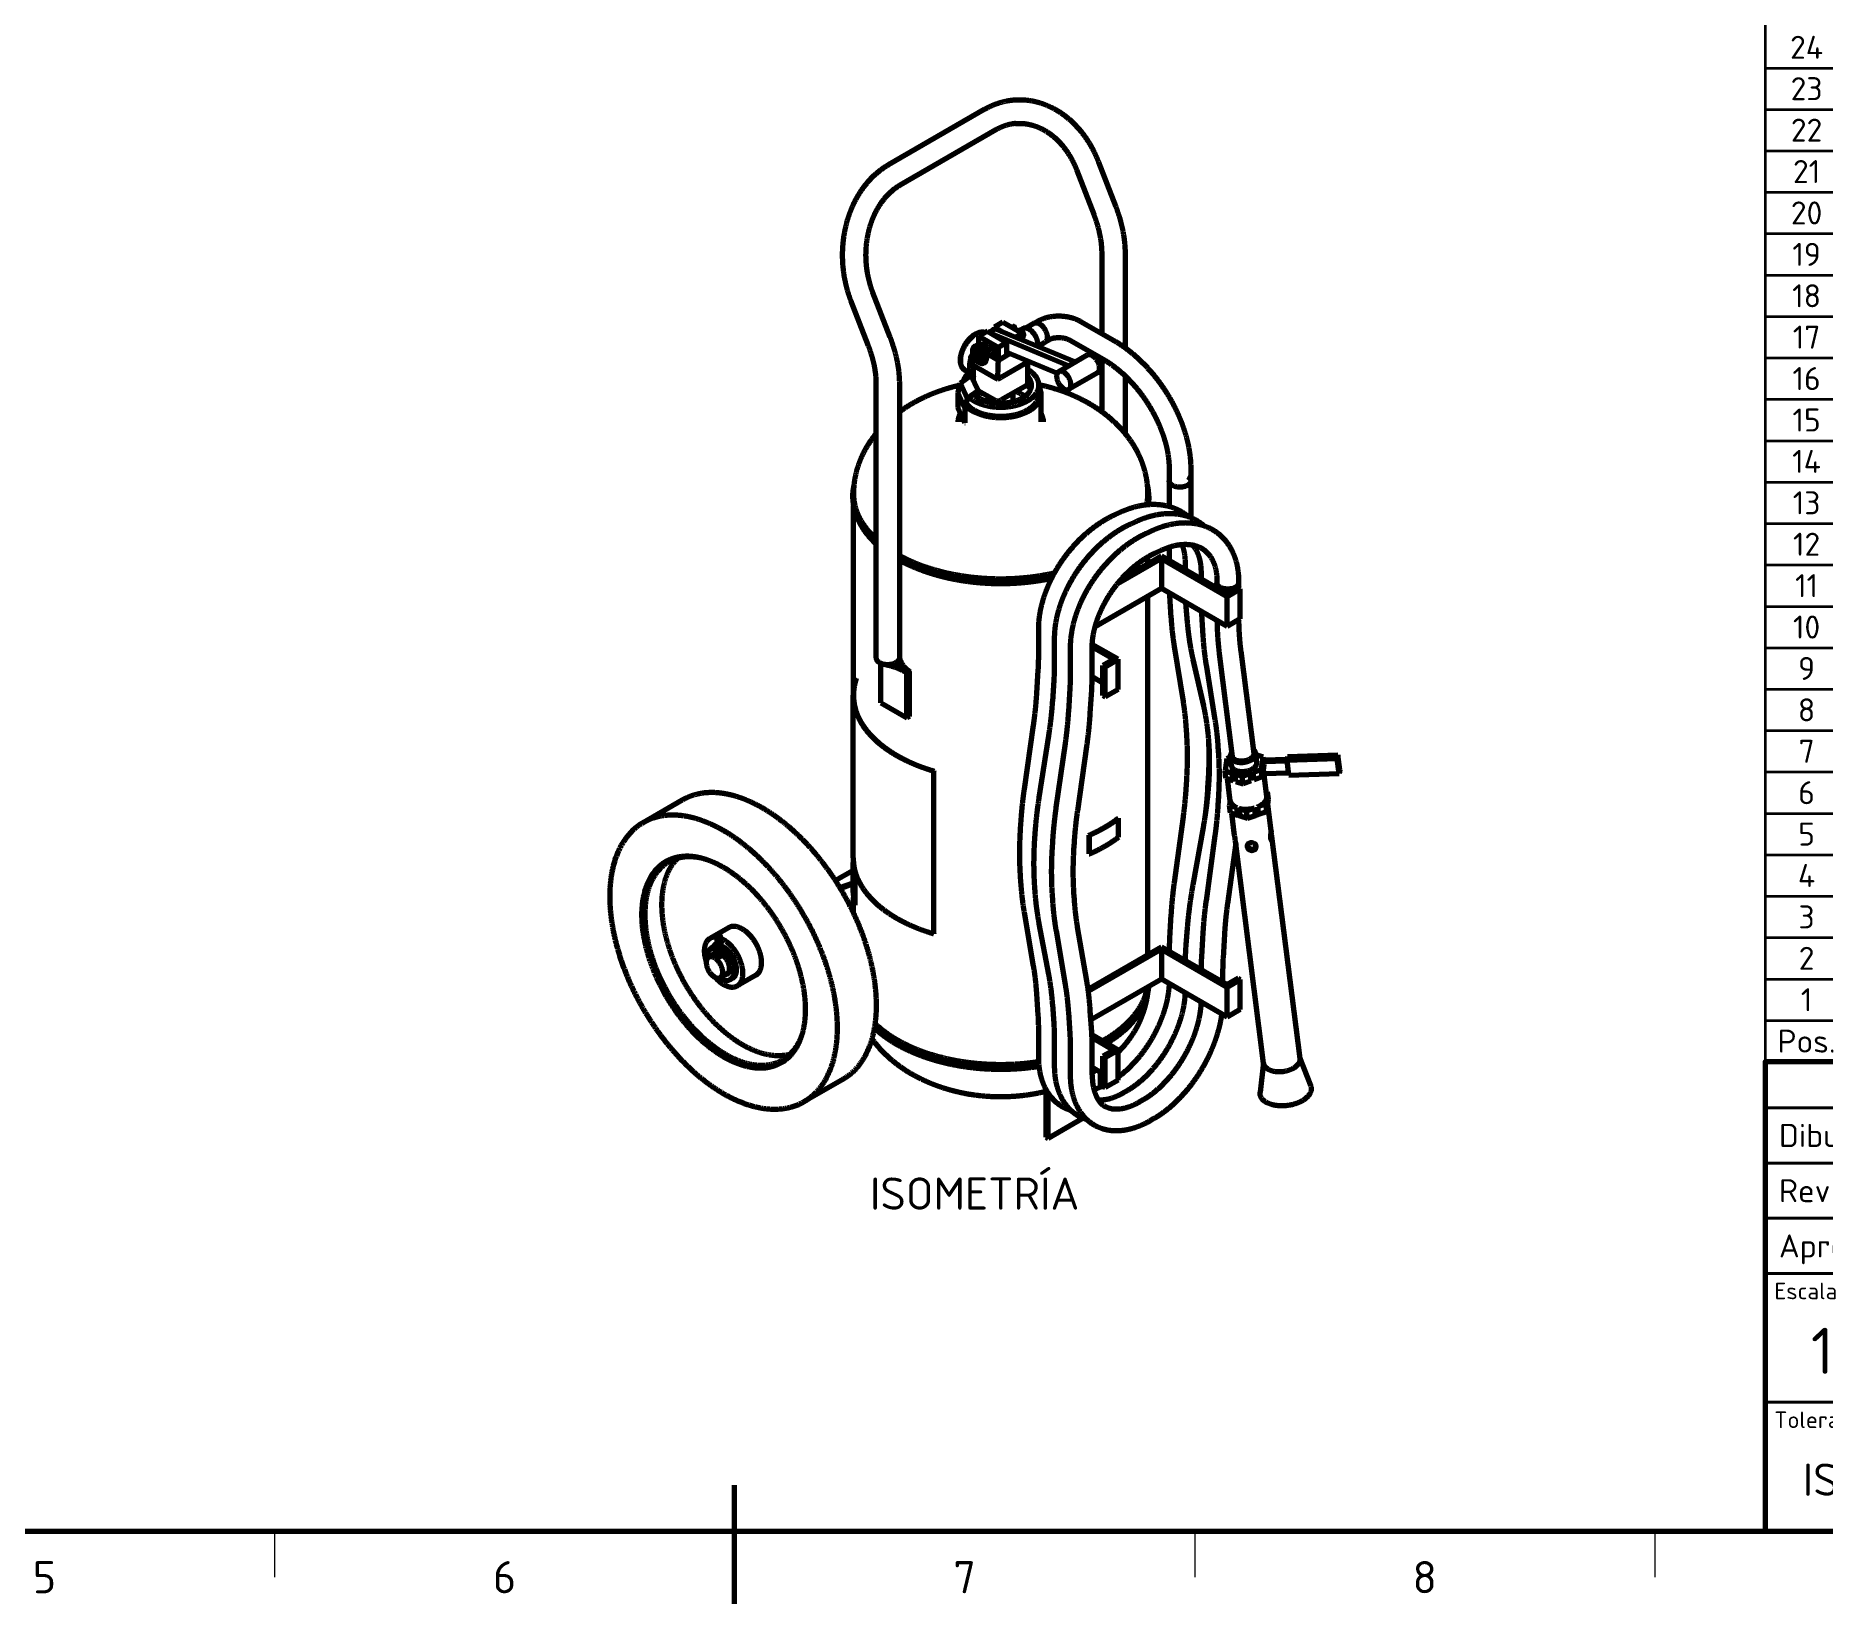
# Model space of a CAD drawing. Header units: millimetres. Extents: x 0 to 2382, y 0 to 420.
# Drawn here: x 221.1 to 415.2, y 3.2 to 172.5 of the extents above; entities that cross this region are included whole.
import ezdxf
from ezdxf.enums import TextEntityAlignment as Align

# ---------------------------------------------------------------- set-up
doc = ezdxf.new("R2010")
doc.units = ezdxf.units.MM
for name, color, linetype, lineweight in [('01-VISIBLE', 7, 'CONTINUOUS', 70), ('06-TEXTO', 7, 'CONTINUOUS', 25), ('07-RECUADRO', 7, 'CONTINUOUS', 70), ('08-FINA', 5, 'CONTINUOUS', 18), ('10-ROTULO', 7, 'CONTINUOUS', 35), ('11-TEXTO-ROTULO', 7, 'CONTINUOUS', 25)]:
    doc.layers.add(name, color=color, linetype=linetype, lineweight=lineweight)
doc.styles.add('ISO3098', font='isocpeur.ttf')

msp = doc.modelspace()

# ---------------------------------------------------------------- texts
at = {"layer": '06-TEXTO', "style": 'ISO3098'}
for s, p in [('ISOMETRÍA', (323.095, 46.685)), ('5', (222, 5)), ('6', (272, 5)), ('7', (322, 5)), ('8', (372, 5))]:
    msp.add_text(s, height=3.5, dxfattribs=at).set_placement(p, align=Align.MIDDLE_CENTER)
at = {"layer": '11-TEXTO-ROTULO', "style": 'ISO3098'}
for s, height, p in [('24', 2.5, (413.5, 171.25)), ('23', 2.5, (413.5, 166.75)), ('22', 2.5, (413.5, 162.25)), ('21', 2.5, (413.5, 157.75)), ('20', 2.5, (413.5, 153.25)), ('19', 2.5, (413.5, 148.75)), ('18', 2.5, (413.5, 144.25)), ('17', 2.5, (413.5, 139.75)), ('16', 2.5, (413.5, 135.25)), ('15', 2.5, (413.5, 130.75)), ('14', 2.5, (413.5, 126.25)), ('13', 2.5, (413.5, 121.75)), ('12', 2.5, (413.5, 117.25)), ('11', 2.5, (413.5, 112.75)), ('10', 2.5, (413.5, 108.25)), ('9', 2.5, (413.5, 103.75)), ('8', 2.5, (413.5, 99.25)), ('7', 2.5, (413.5, 94.75)), ('6', 2.5, (413.5, 90.25)), ('5', 2.5, (413.5, 85.75)), ('4', 2.5, (413.5, 81.25)), ('3', 2.5, (413.5, 76.75)), ('2', 2.5, (413.5, 72.25)), ('1', 2.5, (413.5, 67.75)), ('Pos.', 2.5, (413.5, 63.25)), ('1:10', 5, (419, 29.6)), ('ISO 2768-m', 3.5, (425.5, 15.6))]:
    msp.add_text(s, height=height, dxfattribs=at).set_placement(p, align=Align.MIDDLE_CENTER)
for s, p in [('Dibujó', (410.5, 53)), ('Revisó', (410.5, 47)), ('Aprobó', (410.5, 41))]:
    msp.add_text(s, height=2.5, dxfattribs=at).set_placement(p, align=Align.MIDDLE_LEFT)
for s, p in [('Escala', (410, 37)), ('Tolerancias generales', (410, 23))]:
    msp.add_text(s, height=1.8, dxfattribs=at).set_placement(p, align=Align.TOP_LEFT)

# ---------------------------------------------------------------- linework, layer by layer
at = {"layer": '01-VISIBLE'}
for p, q in [((324.132, 164.481), (313.709, 158.464)), ((325.402, 162.282), (314.979, 156.264)), ((336.071, 153.044), (334.19, 157.892)), ((338.439, 153.963), (336.558, 158.811)), ((336.932, 140.128), (336.932, 148.874)), ((339.472, 138.576), (339.472, 148.874)), ((309.625, 143.71), (311.506, 138.862)), ((311.993, 144.629), (313.874, 139.78)), ((324.47, 140.395), (323.551, 139.864)), ((323.551, 138.786), (323.551, 139.864)), ((323.551, 139.864), (325.672, 138.639)), ((324.47, 140.395), (326.591, 139.17)), ((325.36, 140.668), (324.678, 140.275)), ((324.834, 140.184), (333.359, 136.646)), ((326.167, 141.374), (325.248, 140.844)), ((325.248, 140.604), (325.248, 140.844)), ((325.248, 140.844), (326.045, 140.384)), ((325.36, 140.668), (334.066, 137.054)), ((326.167, 141.374), (328.288, 140.15)), ((327.289, 140.901), (327.138, 140.814)), ((328.288, 140.15), (327.586, 139.744)), ((327.947, 140.496), (327.818, 140.422)), ((328.018, 140.515), (328.345, 140.704)), ((328.288, 139.452), (328.288, 140.15)), ((328.347, 139.803), (328.288, 139.77)), ((328.645, 140.762), (329.527, 141.271)), ((329.661, 141.319), (329.998, 141.514)), ((334.591, 141.469), (338.213, 139.394)), ((323.397, 138.031), (322.69, 137.623)), ((323.551, 138.476), (323.551, 138.478)), ((323.551, 138.476), (323.591, 138.453)), ((324.107, 139.064), (323.593, 138.767)), ((324.267, 138.786), (323.893, 138.57)), ((324.259, 138.067), (325.672, 137.251)), ((324.977, 138.782), (324.624, 138.577)), ((325.377, 138.089), (325.024, 137.885)), ((326.591, 139.17), (325.672, 138.639)), ((325.672, 137.251), (325.672, 138.639)), ((326.591, 137.782), (326.591, 139.17)), ((326.591, 138.136), (332.085, 135.855)), ((326.591, 137.782), (326.948, 137.988)), ((329.969, 138.755), (330.727, 139.192)), ((330.836, 139.284), (331.173, 139.479)), ((333.423, 139.429), (337.045, 137.355)), ((322.98, 135.602), (322.058, 136.135)), ((322.773, 136.802), (323.126, 136.598)), ((323.647, 137.598), (322.94, 137.19)), ((322.98, 134.961), (322.98, 136.683)), ((323.126, 136.598), (325.248, 135.373)), ((325.672, 137.251), (326.591, 137.782)), ((328.713, 136.965), (325.955, 135.373)), ((328.713, 136.965), (329.005, 137.134)), ((328.859, 134.72), (328.859, 137.05)), ((335.333, 137.786), (332.222, 135.99)), ((336.932, 131.63), (336.932, 137.42)), ((312.367, 134.692), (312.367, 104.92)), ((314.907, 134.692), (314.907, 104.92)), ((321.503, 134.76), (321.259, 133.734)), ((322.679, 135.598), (321.503, 134.76)), ((321.503, 134.76), (322.279, 133.086)), ((322.679, 135.598), (323.456, 133.925)), ((322.69, 135.586), (322.679, 135.598)), ((322.69, 135.586), (323.466, 133.913)), ((323.442, 133.967), (325.248, 132.924)), ((325.248, 135.373), (325.601, 135.169)), ((325.601, 135.169), (325.955, 135.373)), ((328.713, 134.516), (325.955, 132.924)), ((330.07, 133.557), (330.07, 134.536)), ((336.433, 135.881), (333.322, 134.084)), ((339.472, 129.254), (339.472, 135.514)), ((321.259, 133.734), (321.259, 132.099)), ((322.036, 132.061), (321.259, 133.734)), ((322.036, 130.426), (321.259, 132.099)), ((322.279, 133.086), (322.036, 132.061)), ((322.036, 132.061), (322.036, 130.426)), ((322.055, 132.062), (322.296, 133.079)), ((322.055, 130.429), (322.055, 132.062)), ((323.456, 133.925), (322.279, 133.086)), ((322.296, 133.079), (323.466, 133.913)), ((323.466, 133.913), (323.456, 133.925)), ((324.57, 132.76), (324.57, 133.315)), ((327.27, 132.76), (327.27, 133.683)), ((330.32, 130.535), (330.32, 133.557)), ((321.52, 130.535), (321.52, 131.538)), ((322.036, 130.426), (322.055, 130.429)), ((344.225, 125.439), (344.225, 124.126)), ((346.575, 125.439), (346.575, 124.126)), ((344.225, 124.126), (344.225, 121.365)), ((346.575, 124.126), (346.575, 120.15)), ((309.92, 100.846), (309.92, 121.45)), ((338.399, 120.501), (338.99, 120.768)), ((340.131, 119.501), (340.722, 119.768)), ((341.863, 118.501), (342.455, 118.768)), ((342.831, 116.359), (343.422, 116.626)), ((344.225, 116.939), (344.225, 115.487)), ((343.385, 115.71), (338.601, 112.948)), ((339.029, 113.457), (343.385, 115.972)), ((341.92, 115.126), (341.92, 115.884)), ((343.385, 115.972), (350.527, 111.848)), ((343.385, 115.71), (350.527, 111.587)), ((343.385, 115.71), (343.385, 112.444)), ((345.958, 115.216), (345.958, 114.486)), ((347.69, 114.216), (347.69, 113.486)), ((349.423, 113.216), (349.423, 113.053)), ((349.423, 113.053), (349.423, 112.486)), ((351.773, 113.216), (351.773, 113.053)), ((351.773, 113.053), (351.773, 112.501)), ((343.385, 112.444), (336.18, 108.285)), ((341.92, 72.668), (341.92, 111.598)), ((350.527, 108.321), (343.385, 112.444)), ((344.272, 111.693), (344.427, 109.249)), ((351.715, 112.534), (350.527, 111.848)), ((350.527, 111.587), (351.941, 112.404)), ((350.527, 108.321), (350.527, 111.587)), ((351.715, 112.534), (351.941, 112.404)), ((351.941, 109.138), (351.941, 112.404)), ((346.043, 110.435), (346.187, 108.773)), ((347.737, 109.692), (347.892, 107.248)), ((351.941, 109.138), (350.527, 108.321)), ((330.048, 105.032), (330.048, 108.031)), ((331.78, 104.104), (331.78, 107.031)), ((333.513, 103.032), (333.513, 106.031)), ((335.863, 106.108), (338.223, 104.745)), ((335.863, 103.032), (335.863, 106.031)), ((338.676, 104.745), (335.87, 106.365)), ((344.773, 106.136), (345.74, 100.151)), ((349.674, 105.337), (351.087, 94.2)), ((352.005, 105.633), (353.418, 94.496)), ((312.895, 100.001), (312.895, 104.326)), ((315.388, 103.46), (315.723, 103.267)), ((315.723, 103.267), (316.006, 103.43)), ((315.723, 98.368), (315.723, 103.267)), ((316.006, 98.531), (316.006, 103.43)), ((329.846, 101.055), (330.002, 103.565)), ((338.223, 104.745), (337.035, 104.059)), ((337.035, 104.059), (337.262, 103.928)), ((337.035, 100.793), (337.035, 104.059)), ((337.262, 103.928), (338.676, 104.745)), ((337.262, 100.662), (337.262, 103.928)), ((338.676, 101.479), (338.676, 104.745)), ((346.809, 104.721), (347.945, 99.695)), ((348.237, 104.135), (349.205, 98.151)), ((331.57, 100.21), (331.725, 102.495)), ((333.311, 99.055), (333.466, 101.565)), ((335.656, 98.909), (335.812, 101.42)), ((337.035, 102.165), (335.862, 102.842)), ((338.676, 101.479), (337.262, 100.662)), ((309.89, 83.169), (309.89, 100.846)), ((312.895, 100.001), (315.723, 98.368)), ((337.035, 100.793), (337.262, 100.662)), ((316.006, 98.531), (315.723, 98.368)), ((328.497, 90.626), (329.489, 97.593)), ((346.06, 97.264), (346.118, 96.349)), ((330.107, 89.715), (331.145, 96.414)), ((331.962, 88.625), (332.954, 95.592)), ((334.288, 88.294), (335.281, 95.261)), ((348.472, 96.254), (348.48, 96.16)), ((349.525, 95.264), (349.583, 94.348)), ((350.387, 93.201), (350.3, 92.64)), ((350.507, 93.97), (350.42, 93.409)), ((350.873, 94.099), (350.507, 93.97)), ((350.988, 93.194), (350.864, 94.172)), ((353.765, 93.546), (353.641, 94.524)), ((354.453, 94.101), (353.664, 94.354)), ((354.247, 92.77), (354.334, 93.331)), ((354.437, 92.516), (354.334, 93.331)), ((354.366, 93.54), (354.453, 94.101)), ((354.469, 92.725), (354.366, 93.54)), ((354.556, 93.286), (354.453, 94.101)), ((354.469, 92.725), (354.556, 93.286)), ((354.489, 93.817), (357.061, 93.903)), ((354.511, 93.646), (357.048, 93.729)), ((357.104, 94.183), (357.042, 93.778)), ((357.042, 93.778), (362.49, 93.958)), ((357.249, 92.148), (357.042, 93.778)), ((357.104, 94.183), (362.553, 94.363)), ((362.553, 94.363), (362.49, 93.958)), ((362.697, 92.328), (362.49, 93.958)), ((362.759, 92.733), (362.553, 94.363)), ((318.656, 92.616), (318.642, 92.6)), ((318.642, 74.922), (318.642, 92.6)), ((318.656, 74.938), (318.656, 92.616)), ((346.118, 91.885), (346.06, 90.903)), ((348.464, 91.747), (348.406, 90.764)), ((350.3, 92.64), (351.089, 92.387)), ((350.404, 91.825), (350.3, 92.64)), ((350.404, 91.825), (351.192, 91.572)), ((350.868, 89.369), (350.563, 91.774)), ((351.192, 91.572), (351.089, 92.387)), ((351.486, 91.478), (351.382, 92.293)), ((351.382, 92.293), (352.171, 92.04)), ((351.486, 91.478), (352.274, 91.225)), ((352.171, 92.04), (353.046, 92.348)), ((352.274, 91.225), (352.171, 92.04)), ((352.274, 91.225), (353.149, 91.533)), ((353.149, 91.533), (353.046, 92.348)), ((353.371, 92.462), (354.247, 92.77)), ((353.475, 91.647), (353.371, 92.462)), ((353.475, 91.647), (354.35, 91.955)), ((354.35, 91.955), (354.247, 92.77)), ((354.35, 91.955), (354.437, 92.516)), ((354.836, 89.873), (354.472, 92.743)), ((354.524, 92.336), (357.213, 92.425)), ((357.249, 92.148), (362.697, 92.328)), ((362.759, 92.733), (362.697, 92.328)), ((291.298, 89.44), (287.056, 86.99)), ((348.48, 90.794), (348.479, 90.789)), ((349.583, 89.885), (349.525, 88.903)), ((350.86, 89.433), (350.776, 88.891)), ((354.722, 89.021), (354.809, 89.582)), ((354.929, 90.352), (354.769, 90.403)), ((354.913, 88.767), (354.809, 89.582)), ((354.842, 89.791), (354.929, 90.352)), ((354.945, 88.976), (354.842, 89.791)), ((355.032, 89.537), (354.929, 90.352)), ((354.945, 88.976), (355.032, 89.537)), ((338.707, 87.476), (338.731, 87.466)), ((338.731, 85.425), (338.731, 87.466)), ((345.736, 87.608), (344.768, 80.506)), ((350.776, 88.891), (351.565, 88.638)), ((350.88, 88.075), (350.776, 88.891)), ((350.88, 88.075), (351.668, 87.823)), ((351.346, 85.605), (351.039, 88.024)), ((351.668, 87.823), (351.565, 88.638)), ((351.961, 87.728), (351.858, 88.543)), ((351.858, 88.543), (352.646, 88.291)), ((351.961, 87.728), (352.75, 87.475)), ((352.646, 88.291), (353.522, 88.599)), ((352.75, 87.475), (352.646, 88.291)), ((352.75, 87.475), (353.625, 87.783)), ((353.625, 87.783), (353.522, 88.599)), ((353.847, 88.713), (354.722, 89.021)), ((353.951, 87.898), (353.847, 88.713)), ((353.951, 87.898), (354.826, 88.206)), ((354.826, 88.206), (354.722, 89.021)), ((354.826, 88.206), (354.913, 88.767)), ((355.314, 86.108), (354.948, 88.994)), ((328.073, 86.192), (328.121, 86.977)), ((329.633, 85.328), (329.66, 85.718)), ((335.536, 85.645), (335.554, 85.631)), ((335.536, 83.604), (335.536, 85.645)), ((335.554, 83.59), (335.554, 85.631)), ((347.916, 86.468), (346.798, 80.232)), ((349.2, 85.607), (348.233, 78.506)), ((358.456, 61.347), (355.393, 85.487)), ((331.537, 84.192), (331.586, 84.977)), ((333.883, 84.046), (333.932, 84.831)), ((335.536, 83.604), (335.554, 83.59)), ((351.455, 84.747), (350.562, 78.189)), ((354.488, 60.843), (351.425, 84.983)), ((309.89, 81.799), (307.968, 80.69)), ((309.89, 79.413), (309.89, 82.679)), ((309.89, 80.429), (308.455, 79.916)), ((309.89, 80.355), (308.492, 79.855)), ((310.101, 81.291), (310.071, 81.289)), ((310.071, 78.023), (310.071, 81.289)), ((310.101, 78.025), (310.101, 81.291)), ((328.122, 80.476), (328.073, 81.204)), ((329.66, 79.509), (329.634, 79.868)), ((309.92, 77.202), (309.92, 78.847)), ((310.101, 78.025), (310.071, 78.023)), ((331.586, 78.475), (331.538, 79.204)), ((333.931, 78.632), (333.882, 79.361)), ((329.494, 71.403), (328.502, 77.224)), ((331.151, 70.484), (330.114, 75.985)), ((344.427, 77.032), (344.271, 74.409)), ((296.354, 75.581), (294.321, 74.407)), ((295.111, 73.733), (295.111, 74.546)), ((295.511, 73.733), (295.511, 74.546)), ((318.656, 74.938), (318.642, 74.922)), ((332.959, 69.402), (331.967, 75.223)), ((335.276, 69.797), (334.283, 75.618)), ((346.186, 75.534), (346.042, 73.704)), ((347.891, 75.032), (347.736, 72.409)), ((350.237, 74.893), (350.082, 72.27)), ((295.01, 72.842), (294.181, 72.363)), ((294.783, 73.554), (294.523, 73.404)), ((295.111, 72.988), (295.111, 73.491)), ((295.111, 72.519), (295.111, 72.744)), ((295.511, 72.505), (295.511, 72.604)), ((335.413, 68.911), (343.385, 73.514)), ((343.385, 73.253), (335.446, 68.669)), ((343.385, 73.514), (350.527, 69.391)), ((343.385, 73.253), (350.527, 69.129)), ((343.385, 73.253), (343.385, 69.987)), ((296.338, 70.676), (295.451, 70.164)), ((296.806, 70.103), (296.523, 69.94)), ((299.324, 70.437), (297.291, 69.263)), ((343.385, 69.987), (335.722, 65.562)), ((350.527, 65.863), (343.385, 69.987)), ((350.04, 70.874), (350.04, 69.672)), ((351.715, 70.076), (350.527, 69.391)), ((350.527, 69.129), (351.941, 69.946)), ((351.715, 70.076), (351.941, 69.946)), ((351.941, 66.68), (351.941, 69.946)), ((330.002, 66.059), (329.846, 68.389)), ((350.527, 65.863), (350.527, 69.129)), ((331.725, 65.116), (331.571, 67.223)), ((333.467, 64.058), (333.311, 66.389)), ((335.812, 64.215), (335.656, 66.545)), ((351.941, 66.68), (350.527, 65.863)), ((330.048, 61.573), (330.048, 64.653)), ((331.78, 60.572), (331.78, 63.581)), ((333.513, 59.572), (333.513, 62.653)), ((338.676, 62.287), (335.829, 63.931)), ((335.842, 63.662), (338.223, 62.287)), ((335.863, 59.572), (335.863, 62.653)), ((338.223, 62.287), (337.035, 61.601)), ((337.262, 61.471), (338.676, 62.287)), ((338.676, 59.021), (338.676, 62.287)), ((337.035, 59.707), (335.863, 60.384)), ((337.035, 61.601), (337.262, 61.471)), ((337.035, 58.335), (337.035, 61.601)), ((337.262, 58.205), (337.262, 61.471)), ((354.478, 60.922), (354.107, 57.705)), ((358.446, 61.426), (359.609, 58.404)), ((308.798, 59.129), (304.556, 56.68)), ((336.752, 58.238), (336.752, 59.87)), ((337.035, 58.335), (337.262, 58.205)), ((338.676, 59.021), (337.262, 58.205)), ((330.976, 57.777), (330.869, 57.715)), ((330.869, 52.816), (330.869, 57.715)), ((330.869, 57.715), (331.096, 57.584)), ((331.097, 57.585), (331.096, 57.584)), ((331.096, 52.685), (331.096, 57.584)), ((339.669, 57.866), (339.244, 57.62)), ((341.402, 56.865), (340.976, 56.62)), ((334.866, 54.862), (331.096, 52.685)), ((342.577, 54.83), (342.151, 54.585)), ((330.869, 52.816), (331.096, 52.685))]:
    msp.add_line(p, q, dxfattribs=at)
for points in [[(336.558, 158.811), (336.539, 158.858), (336.521, 158.904), (336.503, 158.951), (336.484, 158.997), (336.465, 159.043), (336.446, 159.09), (336.427, 159.136), (336.407, 159.182), (336.388, 159.228), (336.368, 159.274), (336.348, 159.32), (336.328, 159.366), (336.307, 159.411), (336.287, 159.457), (336.266, 159.502), (336.245, 159.548), (336.224, 159.593), (336.203, 159.639), (336.182, 159.684), (336.16, 159.729), (336.138, 159.774), (336.116, 159.819), (336.094, 159.864), (336.072, 159.909), (336.05, 159.953), (336.027, 159.998), (336.004, 160.042), (335.981, 160.087), (335.958, 160.131), (335.935, 160.175), (335.911, 160.219), (335.887, 160.264), (335.864, 160.307), (335.839, 160.351), (335.815, 160.395), (335.791, 160.439), (335.766, 160.482), (335.741, 160.526), (335.716, 160.569), (335.691, 160.612), (335.666, 160.655), (335.641, 160.698), (335.615, 160.741), (335.589, 160.784), (335.563, 160.827), (335.537, 160.87), (335.51, 160.912), (335.484, 160.954), (335.457, 160.997), (335.43, 161.039), (335.403, 161.081), (335.376, 161.123), (335.348, 161.165), (335.321, 161.206), (335.293, 161.248), (335.265, 161.289), (335.237, 161.331), (335.208, 161.372), (335.18, 161.413), (335.151, 161.454), (335.122, 161.495), (335.093, 161.536), (335.064, 161.576), (335.035, 161.617), (335.005, 161.657), (334.975, 161.697), (334.945, 161.737), (334.915, 161.777), (334.885, 161.817), (334.855, 161.857), (334.824, 161.896), (334.793, 161.936), (334.762, 161.975), (334.731, 162.014), (334.7, 162.053), (334.668, 162.092), (334.636, 162.13), (334.604, 162.169), (334.572, 162.207), (334.54, 162.246), (334.508, 162.284), (334.475, 162.322), (334.442, 162.359), (334.41, 162.397), (334.376, 162.435), (334.343, 162.472), (334.31, 162.509), (334.276, 162.546), (334.242, 162.583), (334.208, 162.62), (334.174, 162.656), (334.14, 162.693), (334.105, 162.729), (334.071, 162.765), (334.036, 162.801), (334.001, 162.837), (333.966, 162.872), (333.93, 162.908), (333.895, 162.943), (333.859, 162.978), (333.823, 163.013), (333.787, 163.047), (333.751, 163.082), (333.715, 163.116), (333.678, 163.15), (333.641, 163.184), (333.605, 163.218), (333.567, 163.252), (333.53, 163.285), (333.493, 163.318), (333.455, 163.351), (333.418, 163.384), (333.38, 163.417), (333.342, 163.45), (333.304, 163.482), (333.265, 163.514), (333.227, 163.546), (333.188, 163.577), (333.149, 163.609), (333.11, 163.64), (333.071, 163.671), (333.032, 163.702), (332.992, 163.733), (332.952, 163.763), (332.913, 163.794), (332.873, 163.824), (332.832, 163.854), (332.792, 163.883), (332.752, 163.913), (332.711, 163.942), (332.67, 163.971), (332.629, 164), (332.588, 164.028), (332.547, 164.056), (332.506, 164.084), (332.464, 164.112), (332.422, 164.14), (332.381, 164.167), (332.339, 164.195), (332.297, 164.222), (332.254, 164.248), (332.212, 164.275), (332.169, 164.301), (332.126, 164.327), (332.084, 164.353), (332.041, 164.378), (331.997, 164.404), (331.954, 164.429), (331.911, 164.453), (331.867, 164.478), (331.823, 164.502), (331.78, 164.526), (331.736, 164.55), (331.692, 164.574), (331.647, 164.597), (331.603, 164.62), (331.558, 164.643), (331.514, 164.665), (331.469, 164.688), (331.424, 164.71), (331.379, 164.732), (331.334, 164.753), (331.288, 164.774), (331.243, 164.795), (331.198, 164.816), (331.152, 164.836), (331.106, 164.856), (331.06, 164.876), (331.014, 164.896), (330.968, 164.915), (330.922, 164.934), (330.875, 164.953), (330.829, 164.972), (330.782, 164.99), (330.736, 165.008), (330.689, 165.025), (330.642, 165.043), (330.595, 165.06), (330.548, 165.077), (330.501, 165.093), (330.453, 165.109), (330.406, 165.125), (330.358, 165.141), (330.311, 165.156), (330.263, 165.171), (330.215, 165.186), (330.167, 165.2), (330.119, 165.214), (330.071, 165.228), (330.023, 165.242), (329.975, 165.255), (329.927, 165.268), (329.878, 165.28), (329.83, 165.293), (329.781, 165.305), (329.732, 165.316), (329.684, 165.328), (329.635, 165.339), (329.586, 165.35), (329.537, 165.36), (329.488, 165.37), (329.439, 165.38), (329.39, 165.39), (329.341, 165.399), (329.292, 165.408), (329.242, 165.416), (329.193, 165.424), (329.144, 165.432), (329.094, 165.44), (329.045, 165.447), (328.995, 165.454), (328.946, 165.461), (328.896, 165.467), (328.846, 165.473), (328.797, 165.479), (328.747, 165.484), (328.697, 165.489), (328.647, 165.494), (328.598, 165.498), (328.548, 165.502), (328.498, 165.506), (328.448, 165.509), (328.398, 165.512), (328.348, 165.515), (328.298, 165.517), (328.248, 165.519), (328.198, 165.521), (328.148, 165.522), (328.098, 165.523), (328.048, 165.524), (327.998, 165.524), (327.948, 165.524), (327.898, 165.524), (327.848, 165.523), (327.798, 165.522), (327.748, 165.521), (327.698, 165.52), (327.648, 165.518), (327.598, 165.515), (327.548, 165.513), (327.498, 165.51), (327.448, 165.506), (327.398, 165.503), (327.349, 165.499), (327.299, 165.495), (327.249, 165.49), (327.199, 165.485), (327.149, 165.48), (327.1, 165.474), (327.05, 165.468), (327, 165.462), (326.951, 165.455), (326.901, 165.448), (326.852, 165.441), (326.802, 165.433), (326.753, 165.425), (326.704, 165.417), (326.654, 165.409), (326.605, 165.4), (326.556, 165.39), (326.507, 165.381), (326.458, 165.371), (326.409, 165.361), (326.36, 165.35), (326.311, 165.339), (326.262, 165.328), (326.214, 165.317), (326.165, 165.305), (326.117, 165.293), (326.068, 165.28), (326.02, 165.267), (325.972, 165.254), (325.923, 165.241), (325.875, 165.227), (325.827, 165.213), (325.779, 165.199), (325.732, 165.184), (325.684, 165.169), (325.636, 165.153), (325.589, 165.138), (325.541, 165.122), (325.494, 165.106), (325.447, 165.089), (325.4, 165.072), (325.353, 165.055), (325.306, 165.038), (325.259, 165.02), (325.213, 165.002), (325.166, 164.983), (325.12, 164.965), (325.073, 164.946), (325.027, 164.927), (324.981, 164.907), (324.935, 164.887), (324.889, 164.867), (324.844, 164.847), (324.798, 164.826), (324.753, 164.805), (324.708, 164.784), (324.662, 164.762), (324.617, 164.74), (324.573, 164.718), (324.528, 164.696), (324.483, 164.673), (324.439, 164.65), (324.395, 164.627), (324.35, 164.603), (324.306, 164.579), (324.263, 164.555), (324.219, 164.531), (324.175, 164.506), (324.132, 164.481)], [(327.526, 162.965), (327.475, 162.96), (327.424, 162.955), (327.373, 162.949), (327.323, 162.942), (327.272, 162.935), (327.221, 162.928), (327.171, 162.92), (327.121, 162.912), (327.07, 162.903), (327.02, 162.893), (326.97, 162.883), (326.92, 162.873), (326.87, 162.861), (326.82, 162.85), (326.771, 162.838), (326.721, 162.825), (326.672, 162.812), (326.622, 162.799), (326.573, 162.785), (326.524, 162.77), (326.475, 162.755), (326.427, 162.74), (326.378, 162.724), (326.33, 162.707), (326.282, 162.69), (326.233, 162.673), (326.186, 162.655), (326.138, 162.636), (326.09, 162.618), (326.043, 162.598), (325.996, 162.579), (325.949, 162.558), (325.902, 162.538), (325.856, 162.517), (325.809, 162.495), (325.763, 162.473), (325.717, 162.451), (325.672, 162.428), (325.626, 162.404), (325.581, 162.381), (325.536, 162.357), (325.491, 162.332), (325.446, 162.307), (325.402, 162.282)], [(327.526, 162.965), (327.576, 162.969), (327.626, 162.973), (327.676, 162.976), (327.726, 162.978), (327.776, 162.981), (327.826, 162.982), (327.876, 162.983), (327.927, 162.984), (327.977, 162.984), (328.027, 162.984), (328.077, 162.983), (328.127, 162.982), (328.177, 162.98), (328.227, 162.978), (328.277, 162.975), (328.327, 162.971), (328.377, 162.967), (328.427, 162.963), (328.477, 162.958), (328.527, 162.953), (328.577, 162.947), (328.627, 162.941), (328.676, 162.934), (328.726, 162.927), (328.776, 162.919), (328.825, 162.911), (328.874, 162.902), (328.924, 162.893), (328.973, 162.883), (329.022, 162.873), (329.071, 162.862), (329.12, 162.851), (329.169, 162.84), (329.217, 162.828), (329.266, 162.815), (329.315, 162.802), (329.363, 162.789), (329.411, 162.775), (329.459, 162.761), (329.507, 162.746), (329.555, 162.731), (329.603, 162.715), (329.65, 162.699), (329.698, 162.683), (329.745, 162.666), (329.792, 162.649), (329.839, 162.631), (329.886, 162.613), (329.932, 162.595), (329.979, 162.576), (330.025, 162.557), (330.071, 162.537), (330.117, 162.517), (330.163, 162.496), (330.208, 162.475), (330.254, 162.454), (330.299, 162.432), (330.344, 162.41), (330.389, 162.388), (330.434, 162.365), (330.478, 162.342), (330.522, 162.319), (330.567, 162.295), (330.611, 162.271), (330.654, 162.246), (330.698, 162.221), (330.741, 162.196), (330.784, 162.17), (330.827, 162.144), (330.87, 162.118), (330.912, 162.092), (330.955, 162.065), (330.997, 162.037), (331.039, 162.01), (331.08, 161.982), (331.122, 161.954), (331.163, 161.925), (331.204, 161.896), (331.245, 161.867), (331.286, 161.838), (331.326, 161.808), (331.366, 161.778), (331.406, 161.748), (331.446, 161.717), (331.486, 161.687), (331.525, 161.655), (331.564, 161.624), (331.603, 161.592), (331.642, 161.56), (331.68, 161.528), (331.718, 161.496), (331.756, 161.463), (331.794, 161.43), (331.832, 161.397), (331.869, 161.363), (331.906, 161.33), (331.943, 161.296), (331.98, 161.261), (332.016, 161.227), (332.052, 161.192), (332.088, 161.157), (332.124, 161.122), (332.159, 161.086), (332.195, 161.051), (332.23, 161.015), (332.264, 160.979), (332.299, 160.943), (332.333, 160.906), (332.368, 160.869), (332.401, 160.832), (332.435, 160.795), (332.469, 160.758), (332.502, 160.72), (332.535, 160.682), (332.568, 160.644), (332.6, 160.606), (332.632, 160.568), (332.664, 160.529), (332.696, 160.491), (332.728, 160.452), (332.759, 160.413), (332.79, 160.373), (332.821, 160.334), (332.852, 160.294), (332.882, 160.254), (332.913, 160.214), (332.943, 160.174), (332.972, 160.134), (333.002, 160.093), (333.031, 160.052), (333.06, 160.012), (333.089, 159.971), (333.118, 159.929), (333.146, 159.888), (333.174, 159.847), (333.202, 159.805), (333.23, 159.763), (333.258, 159.721), (333.285, 159.679), (333.312, 159.637), (333.339, 159.594), (333.365, 159.552), (333.392, 159.509), (333.418, 159.466), (333.444, 159.423), (333.469, 159.38), (333.495, 159.337), (333.52, 159.294), (333.545, 159.25), (333.57, 159.207), (333.594, 159.163), (333.618, 159.119), (333.642, 159.075), (333.666, 159.031), (333.69, 158.987), (333.713, 158.942), (333.737, 158.898), (333.759, 158.853), (333.782, 158.809), (333.805, 158.764), (333.827, 158.719), (333.849, 158.674), (333.871, 158.629), (333.892, 158.583), (333.914, 158.538), (333.935, 158.492), (333.956, 158.447), (333.977, 158.401), (333.997, 158.355), (334.017, 158.31), (334.037, 158.264), (334.057, 158.217), (334.077, 158.171), (334.096, 158.125), (334.115, 158.079), (334.134, 158.032), (334.153, 157.986), (334.171, 157.939), (334.19, 157.892)], [(313.709, 158.464), (313.666, 158.439), (313.623, 158.413), (313.58, 158.388), (313.537, 158.362), (313.494, 158.335), (313.452, 158.309), (313.409, 158.282), (313.367, 158.255), (313.325, 158.228), (313.283, 158.2), (313.242, 158.173), (313.2, 158.145), (313.159, 158.116), (313.118, 158.088), (313.077, 158.059), (313.036, 158.03), (312.995, 158.001), (312.954, 157.972), (312.914, 157.942), (312.874, 157.912), (312.834, 157.882), (312.794, 157.851), (312.754, 157.821), (312.715, 157.79), (312.676, 157.759), (312.637, 157.728), (312.598, 157.696), (312.559, 157.664), (312.52, 157.632), (312.482, 157.6), (312.444, 157.568), (312.406, 157.535), (312.368, 157.502), (312.33, 157.469), (312.293, 157.436), (312.256, 157.403), (312.218, 157.369), (312.182, 157.335), (312.145, 157.301), (312.108, 157.267), (312.072, 157.232), (312.036, 157.198), (312, 157.163), (311.964, 157.128), (311.928, 157.093), (311.893, 157.057), (311.858, 157.022), (311.823, 156.986), (311.788, 156.95), (311.753, 156.913), (311.719, 156.877), (311.685, 156.841), (311.651, 156.804), (311.617, 156.767), (311.583, 156.73), (311.55, 156.693), (311.516, 156.655), (311.483, 156.617), (311.45, 156.58), (311.418, 156.542), (311.385, 156.504), (311.353, 156.465), (311.321, 156.427), (311.289, 156.388), (311.257, 156.349), (311.226, 156.311), (311.195, 156.271), (311.163, 156.232), (311.133, 156.193), (311.102, 156.153), (311.071, 156.113), (311.041, 156.074), (311.011, 156.034), (310.981, 155.993), (310.951, 155.953), (310.922, 155.913), (310.892, 155.872), (310.863, 155.831), (310.834, 155.79), (310.806, 155.749), (310.777, 155.708), (310.749, 155.667), (310.721, 155.625), (310.693, 155.584), (310.665, 155.542), (310.637, 155.5), (310.61, 155.458), (310.583, 155.416), (310.556, 155.374), (310.529, 155.332), (310.503, 155.289), (310.476, 155.247), (310.45, 155.204), (310.424, 155.161), (310.399, 155.118), (310.373, 155.075), (310.348, 155.032), (310.323, 154.988), (310.298, 154.945), (310.273, 154.901), (310.248, 154.858), (310.224, 154.814), (310.2, 154.77), (310.176, 154.726), (310.152, 154.682), (310.129, 154.638), (310.105, 154.593), (310.082, 154.549), (310.059, 154.505), (310.037, 154.46), (310.014, 154.415), (309.992, 154.37), (309.97, 154.325), (309.948, 154.28), (309.926, 154.235), (309.904, 154.19), (309.883, 154.145), (309.862, 154.099), (309.841, 154.054), (309.82, 154.008), (309.799, 153.963), (309.779, 153.917), (309.759, 153.871), (309.739, 153.825), (309.719, 153.779), (309.699, 153.733), (309.68, 153.687), (309.661, 153.641), (309.642, 153.594), (309.623, 153.548), (309.604, 153.501), (309.586, 153.455), (309.568, 153.408), (309.55, 153.361), (309.532, 153.315), (309.514, 153.268), (309.497, 153.221), (309.48, 153.174), (309.463, 153.127), (309.446, 153.079), (309.429, 153.032), (309.413, 152.985), (309.396, 152.938), (309.38, 152.89), (309.364, 152.843), (309.349, 152.795), (309.333, 152.747), (309.318, 152.7), (309.303, 152.652), (309.288, 152.604), (309.273, 152.556), (309.259, 152.508), (309.244, 152.46), (309.23, 152.412), (309.216, 152.364), (309.202, 152.316), (309.189, 152.268), (309.175, 152.22), (309.162, 152.171), (309.149, 152.123), (309.136, 152.074), (309.124, 152.026), (309.111, 151.977), (309.099, 151.929), (309.087, 151.88), (309.075, 151.832), (309.064, 151.783), (309.052, 151.734), (309.041, 151.685), (309.03, 151.637), (309.019, 151.588), (309.008, 151.539), (308.998, 151.49), (308.987, 151.441), (308.977, 151.392), (308.967, 151.343), (308.957, 151.293), (308.948, 151.244), (308.938, 151.195), (308.929, 151.146), (308.92, 151.097), (308.911, 151.047), (308.903, 150.998), (308.894, 150.949), (308.886, 150.899), (308.878, 150.85), (308.87, 150.8), (308.862, 150.751), (308.854, 150.701), (308.847, 150.652), (308.84, 150.602), (308.833, 150.553), (308.826, 150.503), (308.82, 150.453), (308.813, 150.404), (308.807, 150.354), (308.801, 150.304), (308.795, 150.255), (308.789, 150.205), (308.784, 150.155), (308.779, 150.105), (308.773, 150.055), (308.768, 150.006), (308.764, 149.956), (308.759, 149.906), (308.755, 149.856), (308.75, 149.806), (308.746, 149.756), (308.743, 149.706), (308.739, 149.656), (308.735, 149.606), (308.732, 149.556), (308.729, 149.506), (308.726, 149.456), (308.723, 149.406), (308.721, 149.356), (308.718, 149.306), (308.716, 149.256), (308.714, 149.206), (308.712, 149.156), (308.711, 149.106), (308.709, 149.056), (308.708, 149.006), (308.707, 148.956), (308.706, 148.906), (308.705, 148.856), (308.705, 148.806), (308.704, 148.755), (308.704, 148.705), (308.704, 148.655), (308.704, 148.605), (308.705, 148.555), (308.705, 148.505), (308.706, 148.455), (308.707, 148.405), (308.708, 148.355), (308.709, 148.305), (308.71, 148.255), (308.712, 148.205), (308.714, 148.155), (308.716, 148.104), (308.718, 148.054), (308.72, 148.004), (308.723, 147.954), (308.725, 147.904), (308.728, 147.854), (308.731, 147.804), (308.735, 147.754), (308.738, 147.704), (308.742, 147.654), (308.745, 147.604), (308.749, 147.555), (308.753, 147.505), (308.758, 147.455), (308.762, 147.405), (308.767, 147.355), (308.772, 147.305), (308.777, 147.255), (308.782, 147.205), (308.787, 147.156), (308.793, 147.106), (308.799, 147.056), (308.805, 147.006), (308.811, 146.957), (308.817, 146.907), (308.823, 146.857), (308.83, 146.808), (308.837, 146.758), (308.844, 146.708), (308.851, 146.659), (308.858, 146.609), (308.866, 146.56), (308.873, 146.51), (308.881, 146.461), (308.889, 146.411), (308.898, 146.362), (308.906, 146.313), (308.915, 146.263), (308.923, 146.214), (308.932, 146.165), (308.941, 146.115), (308.951, 146.066), (308.96, 146.017), (308.97, 145.968), (308.98, 145.919), (308.99, 145.87), (309, 145.821), (309.01, 145.772), (309.021, 145.723), (309.032, 145.674), (309.043, 145.625), (309.054, 145.576), (309.065, 145.527), (309.076, 145.479), (309.088, 145.43), (309.1, 145.381), (309.112, 145.332), (309.124, 145.284), (309.136, 145.235), (309.149, 145.187), (309.161, 145.138), (309.174, 145.09), (309.187, 145.042), (309.2, 144.993), (309.214, 144.945), (309.227, 144.897), (309.241, 144.849), (309.255, 144.801), (309.269, 144.753), (309.284, 144.705), (309.298, 144.657), (309.313, 144.609), (309.327, 144.561), (309.342, 144.513), (309.358, 144.465), (309.373, 144.418), (309.389, 144.37), (309.404, 144.322), (309.42, 144.275), (309.436, 144.227), (309.452, 144.18), (309.469, 144.133), (309.485, 144.086), (309.502, 144.038), (309.519, 143.991), (309.536, 143.944), (309.554, 143.897), (309.571, 143.85), (309.589, 143.803), (309.607, 143.757), (309.625, 143.71)], [(314.979, 156.264), (314.936, 156.239), (314.893, 156.213), (314.85, 156.187), (314.807, 156.161), (314.765, 156.134), (314.723, 156.107), (314.681, 156.08), (314.639, 156.052), (314.598, 156.024), (314.557, 155.995), (314.516, 155.966), (314.475, 155.937), (314.435, 155.907), (314.394, 155.877), (314.354, 155.847), (314.315, 155.817), (314.275, 155.786), (314.236, 155.754), (314.197, 155.723), (314.158, 155.691), (314.12, 155.659), (314.082, 155.627), (314.044, 155.594), (314.006, 155.561), (313.969, 155.527), (313.932, 155.494), (313.895, 155.46), (313.858, 155.426), (313.822, 155.391), (313.786, 155.356), (313.75, 155.321), (313.714, 155.286), (313.679, 155.251), (313.644, 155.215), (313.609, 155.179), (313.574, 155.142), (313.54, 155.106), (313.506, 155.069), (313.472, 155.032), (313.439, 154.995), (313.406, 154.957), (313.373, 154.919), (313.34, 154.881), (313.308, 154.843), (313.276, 154.805), (313.244, 154.766), (313.212, 154.727), (313.181, 154.688), (313.15, 154.649), (313.119, 154.609), (313.088, 154.57), (313.058, 154.53), (313.028, 154.49), (312.998, 154.449), (312.969, 154.409), (312.94, 154.368), (312.911, 154.327), (312.882, 154.286), (312.853, 154.245), (312.825, 154.203), (312.797, 154.162), (312.77, 154.12), (312.742, 154.078), (312.715, 154.036), (312.688, 153.994), (312.662, 153.951), (312.635, 153.908), (312.609, 153.866), (312.584, 153.823), (312.558, 153.78), (312.533, 153.736), (312.508, 153.693), (312.483, 153.649), (312.458, 153.606), (312.434, 153.562), (312.41, 153.518), (312.387, 153.474), (312.363, 153.429), (312.34, 153.385), (312.317, 153.34), (312.294, 153.296), (312.272, 153.251), (312.25, 153.206), (312.228, 153.161), (312.206, 153.116), (312.184, 153.07), (312.163, 153.025), (312.142, 152.979), (312.122, 152.934), (312.101, 152.888), (312.081, 152.842), (312.061, 152.796), (312.042, 152.75), (312.022, 152.704), (312.003, 152.658), (311.984, 152.611), (311.965, 152.565), (311.947, 152.518), (311.929, 152.471), (311.911, 152.425), (311.893, 152.378), (311.876, 152.331), (311.859, 152.284), (311.842, 152.236), (311.825, 152.189), (311.809, 152.142), (311.793, 152.094), (311.777, 152.047), (311.761, 151.999), (311.745, 151.952), (311.73, 151.904), (311.715, 151.856), (311.701, 151.808), (311.686, 151.76), (311.672, 151.712), (311.658, 151.664), (311.644, 151.616), (311.63, 151.568), (311.617, 151.519), (311.604, 151.471), (311.591, 151.422), (311.579, 151.374), (311.566, 151.325), (311.554, 151.277), (311.543, 151.228), (311.531, 151.179), (311.52, 151.131), (311.508, 151.082), (311.497, 151.033), (311.487, 150.984), (311.476, 150.935), (311.466, 150.886), (311.456, 150.837), (311.446, 150.787), (311.437, 150.738), (311.428, 150.689), (311.419, 150.64), (311.41, 150.59), (311.401, 150.541), (311.393, 150.492), (311.385, 150.442), (311.377, 150.393), (311.369, 150.343), (311.362, 150.294), (311.355, 150.244), (311.348, 150.194), (311.341, 150.145), (311.334, 150.095), (311.328, 150.045), (311.322, 149.996), (311.316, 149.946), (311.311, 149.896), (311.305, 149.846), (311.3, 149.796), (311.295, 149.746), (311.291, 149.697), (311.286, 149.647), (311.282, 149.597), (311.278, 149.547), (311.274, 149.497), (311.271, 149.447), (311.267, 149.397), (311.264, 149.347), (311.261, 149.297), (311.259, 149.247), (311.256, 149.197), (311.254, 149.147), (311.252, 149.097), (311.25, 149.047), (311.249, 148.996), (311.247, 148.946), (311.246, 148.896), (311.245, 148.846), (311.245, 148.796), (311.244, 148.746), (311.244, 148.696), (311.244, 148.646), (311.244, 148.596), (311.245, 148.545), (311.245, 148.495), (311.246, 148.445), (311.248, 148.395), (311.249, 148.345), (311.25, 148.295), (311.252, 148.245), (311.254, 148.195), (311.256, 148.145), (311.259, 148.095), (311.262, 148.045), (311.264, 147.995), (311.268, 147.945), (311.271, 147.895), (311.274, 147.845), (311.278, 147.795), (311.282, 147.745), (311.286, 147.695), (311.291, 147.645), (311.296, 147.595), (311.3, 147.545), (311.305, 147.495), (311.311, 147.445), (311.316, 147.396), (311.322, 147.346), (311.328, 147.296), (311.334, 147.246), (311.341, 147.197), (311.347, 147.147), (311.354, 147.097), (311.361, 147.048), (311.368, 146.998), (311.376, 146.949), (311.384, 146.899), (311.392, 146.85), (311.4, 146.8), (311.408, 146.751), (311.417, 146.701), (311.425, 146.652), (311.434, 146.603), (311.444, 146.554), (311.453, 146.504), (311.463, 146.455), (311.473, 146.406), (311.483, 146.357), (311.493, 146.308), (311.504, 146.259), (311.514, 146.21), (311.525, 146.161), (311.537, 146.112), (311.548, 146.063), (311.56, 146.015), (311.572, 145.966), (311.584, 145.917), (311.596, 145.869), (311.608, 145.82), (311.621, 145.772), (311.634, 145.723), (311.647, 145.675), (311.661, 145.627), (311.674, 145.579), (311.688, 145.53), (311.702, 145.482), (311.716, 145.434), (311.731, 145.386), (311.746, 145.338), (311.761, 145.291), (311.776, 145.243), (311.791, 145.195), (311.807, 145.147), (311.822, 145.1), (311.839, 145.052), (311.855, 145.005), (311.871, 144.958), (311.888, 144.91), (311.905, 144.863), (311.922, 144.816), (311.939, 144.769), (311.957, 144.722), (311.975, 144.675), (311.993, 144.629)], [(339.472, 148.874), (339.472, 148.924), (339.472, 148.975), (339.471, 149.025), (339.47, 149.075), (339.469, 149.125), (339.468, 149.175), (339.466, 149.226), (339.465, 149.276), (339.463, 149.326), (339.461, 149.376), (339.458, 149.426), (339.456, 149.476), (339.453, 149.526), (339.45, 149.577), (339.446, 149.627), (339.443, 149.677), (339.439, 149.727), (339.435, 149.777), (339.431, 149.827), (339.427, 149.877), (339.423, 149.927), (339.418, 149.977), (339.413, 150.027), (339.408, 150.077), (339.402, 150.127), (339.397, 150.177), (339.391, 150.227), (339.385, 150.276), (339.379, 150.326), (339.373, 150.376), (339.367, 150.426), (339.36, 150.476), (339.353, 150.525), (339.346, 150.575), (339.339, 150.625), (339.331, 150.674), (339.324, 150.724), (339.316, 150.774), (339.308, 150.823), (339.3, 150.873), (339.291, 150.922), (339.283, 150.972), (339.274, 151.021), (339.265, 151.071), (339.256, 151.12), (339.247, 151.169), (339.238, 151.219), (339.228, 151.268), (339.218, 151.317), (339.208, 151.366), (339.198, 151.416), (339.188, 151.465), (339.177, 151.514), (339.167, 151.563), (339.156, 151.612), (339.145, 151.661), (339.134, 151.71), (339.123, 151.759), (339.111, 151.808), (339.1, 151.857), (339.088, 151.906), (339.076, 151.954), (339.064, 152.003), (339.052, 152.052), (339.039, 152.1), (339.027, 152.149), (339.014, 152.198), (339.001, 152.246), (338.988, 152.295), (338.975, 152.343), (338.962, 152.391), (338.948, 152.44), (338.934, 152.488), (338.921, 152.536), (338.907, 152.585), (338.893, 152.633), (338.878, 152.681), (338.864, 152.729), (338.849, 152.777), (338.835, 152.825), (338.82, 152.873), (338.805, 152.921), (338.79, 152.969), (338.774, 153.017), (338.759, 153.064), (338.743, 153.112), (338.728, 153.16), (338.712, 153.207), (338.696, 153.255), (338.68, 153.303), (338.663, 153.35), (338.647, 153.398), (338.63, 153.445), (338.613, 153.492), (338.597, 153.54), (338.58, 153.587), (338.562, 153.634), (338.545, 153.681), (338.528, 153.728), (338.51, 153.775), (338.493, 153.822), (338.475, 153.869), (338.457, 153.916), (338.439, 153.963)], [(336.932, 148.874), (336.932, 148.924), (336.931, 148.975), (336.931, 149.025), (336.93, 149.076), (336.928, 149.126), (336.927, 149.176), (336.925, 149.227), (336.922, 149.277), (336.92, 149.327), (336.917, 149.378), (336.914, 149.428), (336.911, 149.478), (336.907, 149.528), (336.903, 149.579), (336.899, 149.629), (336.895, 149.679), (336.89, 149.729), (336.885, 149.779), (336.88, 149.829), (336.874, 149.879), (336.869, 149.929), (336.863, 149.98), (336.857, 150.029), (336.85, 150.079), (336.844, 150.129), (336.837, 150.179), (336.83, 150.229), (336.822, 150.279), (336.815, 150.329), (336.807, 150.379), (336.799, 150.428), (336.79, 150.478), (336.782, 150.528), (336.773, 150.577), (336.764, 150.627), (336.755, 150.676), (336.746, 150.726), (336.736, 150.775), (336.726, 150.825), (336.716, 150.874), (336.706, 150.923), (336.696, 150.973), (336.685, 151.022), (336.674, 151.071), (336.663, 151.12), (336.652, 151.169), (336.641, 151.218), (336.629, 151.267), (336.617, 151.316), (336.605, 151.365), (336.593, 151.414), (336.581, 151.463), (336.568, 151.512), (336.555, 151.561), (336.542, 151.609), (336.529, 151.658), (336.516, 151.706), (336.502, 151.755), (336.488, 151.803), (336.474, 151.852), (336.46, 151.9), (336.446, 151.948), (336.432, 151.997), (336.417, 152.045), (336.402, 152.093), (336.387, 152.141), (336.372, 152.189), (336.357, 152.237), (336.341, 152.285), (336.326, 152.333), (336.31, 152.381), (336.294, 152.429), (336.278, 152.476), (336.261, 152.524), (336.245, 152.572), (336.228, 152.619), (336.211, 152.667), (336.194, 152.714), (336.177, 152.761), (336.16, 152.809), (336.142, 152.856), (336.125, 152.903), (336.107, 152.95), (336.089, 152.997), (336.071, 153.044)], [(329.998, 141.514), (330.042, 141.539), (330.086, 141.563), (330.13, 141.586), (330.175, 141.609), (330.22, 141.632), (330.266, 141.653), (330.312, 141.674), (330.358, 141.695), (330.404, 141.715), (330.45, 141.734), (330.497, 141.753), (330.544, 141.771), (330.591, 141.788), (330.639, 141.805), (330.687, 141.822), (330.734, 141.837), (330.782, 141.852), (330.831, 141.867), (330.879, 141.881), (330.928, 141.895), (330.976, 141.908), (331.025, 141.92), (331.074, 141.932), (331.123, 141.943), (331.172, 141.954), (331.222, 141.964), (331.271, 141.974), (331.321, 141.983), (331.37, 141.992), (331.42, 142), (331.47, 142.008), (331.52, 142.015), (331.569, 142.021), (331.619, 142.028), (331.67, 142.033), (331.72, 142.038), (331.77, 142.043), (331.82, 142.047), (331.87, 142.051), (331.921, 142.054), (331.971, 142.057), (332.021, 142.059), (332.072, 142.06), (332.122, 142.062), (332.172, 142.062), (332.223, 142.062), (332.273, 142.062), (332.323, 142.061), (332.374, 142.06), (332.424, 142.058), (332.474, 142.056), (332.525, 142.054), (332.575, 142.05), (332.625, 142.047), (332.675, 142.043), (332.726, 142.038), (332.776, 142.033), (332.826, 142.027), (332.876, 142.021), (332.926, 142.015), (332.976, 142.008), (333.025, 142), (333.075, 141.992), (333.125, 141.984), (333.174, 141.975), (333.224, 141.966), (333.273, 141.956), (333.323, 141.945), (333.372, 141.934), (333.421, 141.923), (333.47, 141.911), (333.519, 141.899), (333.567, 141.886), (333.616, 141.872), (333.664, 141.858), (333.712, 141.844), (333.761, 141.829), (333.809, 141.814), (333.856, 141.798), (333.904, 141.781), (333.951, 141.764), (333.999, 141.746), (334.046, 141.728), (334.092, 141.71), (334.139, 141.691), (334.185, 141.671), (334.231, 141.651), (334.277, 141.63), (334.323, 141.609), (334.368, 141.587), (334.413, 141.564), (334.458, 141.541), (334.503, 141.518), (334.547, 141.493), (334.591, 141.469)], [(322.058, 136.135), (322.015, 136.161), (321.974, 136.189), (321.935, 136.22), (321.897, 136.254), (321.862, 136.289), (321.828, 136.326), (321.796, 136.365), (321.767, 136.405), (321.739, 136.447), (321.713, 136.49), (321.69, 136.534), (321.668, 136.579), (321.648, 136.625), (321.63, 136.671), (321.614, 136.719), (321.599, 136.766), (321.587, 136.815), (321.575, 136.864), (321.566, 136.913), (321.557, 136.962), (321.551, 137.011), (321.545, 137.061), (321.541, 137.111), (321.538, 137.161), (321.536, 137.211), (321.536, 137.261), (321.536, 137.311), (321.538, 137.361), (321.541, 137.411), (321.544, 137.461), (321.549, 137.511), (321.555, 137.56), (321.561, 137.61), (321.569, 137.659), (321.577, 137.709), (321.586, 137.758), (321.596, 137.807), (321.607, 137.856), (321.619, 137.905), (321.631, 137.953), (321.644, 138.001), (321.658, 138.049), (321.672, 138.097), (321.687, 138.145), (321.703, 138.193), (321.72, 138.24), (321.737, 138.287), (321.754, 138.334), (321.773, 138.38), (321.792, 138.426), (321.811, 138.472), (321.832, 138.518), (321.852, 138.564), (321.874, 138.609), (321.896, 138.654), (321.918, 138.698), (321.941, 138.743), (321.965, 138.787), (321.989, 138.831), (322.014, 138.874), (322.039, 138.917), (322.065, 138.96), (322.092, 139.003), (322.118, 139.045), (322.146, 139.087), (322.174, 139.128), (322.202, 139.169), (322.231, 139.21), (322.261, 139.25), (322.291, 139.29), (322.322, 139.33), (322.353, 139.369), (322.384, 139.408), (322.417, 139.446), (322.449, 139.484), (322.482, 139.522), (322.516, 139.559), (322.55, 139.595), (322.585, 139.631), (322.621, 139.666), (322.656, 139.701), (322.693, 139.736), (322.73, 139.769), (322.767, 139.802), (322.805, 139.835), (322.844, 139.867), (322.883, 139.898), (322.923, 139.928), (322.963, 139.958), (323.004, 139.987), (323.045, 140.015), (323.087, 140.043), (323.13, 140.069), (323.173, 140.094)], [(322.058, 136.135), (322.015, 136.161), (321.974, 136.19), (321.935, 136.222), (321.897, 136.257), (321.863, 136.293), (321.83, 136.331), (321.799, 136.371), (321.771, 136.413), (321.745, 136.456), (321.721, 136.501), (321.699, 136.546), (321.679, 136.592), (321.661, 136.639), (321.645, 136.687), (321.63, 136.736), (321.618, 136.784), (321.607, 136.834), (321.598, 136.883), (321.59, 136.933), (321.583, 136.983), (321.578, 137.033), (321.575, 137.084), (321.572, 137.134), (321.571, 137.184), (321.571, 137.235), (321.572, 137.285), (321.574, 137.336), (321.578, 137.386), (321.582, 137.436), (321.587, 137.486), (321.593, 137.536), (321.6, 137.586), (321.608, 137.636), (321.617, 137.686), (321.627, 137.735), (321.637, 137.785), (321.648, 137.834), (321.66, 137.883), (321.673, 137.932), (321.686, 137.98), (321.701, 138.029), (321.716, 138.077), (321.731, 138.125), (321.747, 138.173), (321.764, 138.22), (321.782, 138.268), (321.8, 138.315), (321.819, 138.361), (321.838, 138.408), (321.858, 138.454), (321.879, 138.5), (321.9, 138.546), (321.921, 138.592), (321.944, 138.637), (321.967, 138.682), (321.99, 138.727), (322.014, 138.771), (322.039, 138.815), (322.064, 138.859), (322.089, 138.902), (322.115, 138.945), (322.142, 138.988), (322.169, 139.031), (322.197, 139.073), (322.225, 139.114), (322.254, 139.156), (322.284, 139.197), (322.313, 139.238), (322.344, 139.278), (322.375, 139.318), (322.406, 139.357), (322.438, 139.396), (322.47, 139.435), (322.503, 139.473), (322.537, 139.511), (322.571, 139.548), (322.606, 139.585), (322.641, 139.621), (322.676, 139.657), (322.712, 139.692), (322.749, 139.726), (322.786, 139.76), (322.824, 139.794), (322.862, 139.827), (322.901, 139.859), (322.941, 139.89), (322.981, 139.921), (323.021, 139.951), (323.062, 139.98), (323.104, 140.009), (323.146, 140.036), (323.189, 140.063), (323.233, 140.089)], [(323.173, 140.094), (323.218, 140.12), (323.263, 140.144), (323.309, 140.167), (323.356, 140.189), (323.403, 140.209), (323.451, 140.228), (323.5, 140.246), (323.549, 140.262), (323.598, 140.277), (323.648, 140.29), (323.699, 140.301), (323.75, 140.31), (323.801, 140.317), (323.852, 140.322), (323.904, 140.325), (323.955, 140.325), (324.007, 140.323), (324.058, 140.319), (324.109, 140.311), (324.16, 140.301), (324.21, 140.288), (324.259, 140.273)], [(323.233, 140.089), (323.277, 140.114), (323.322, 140.137), (323.368, 140.16), (323.414, 140.182), (323.461, 140.202), (323.508, 140.221), (323.556, 140.239), (323.605, 140.255), (323.654, 140.269), (323.703, 140.282), (323.753, 140.292), (323.803, 140.301), (323.854, 140.308), (323.905, 140.313), (323.956, 140.315), (324.007, 140.315), (324.058, 140.312), (324.108, 140.306), (324.159, 140.298), (324.208, 140.286), (324.257, 140.272)], [(327.369, 140.893), (327.357, 140.899), (327.344, 140.904), (327.33, 140.907), (327.316, 140.908), (327.302, 140.906), (327.289, 140.901)], [(327.457, 140.629), (327.48, 140.674), (327.48, 140.726), (327.465, 140.775), (327.442, 140.821), (327.409, 140.861), (327.369, 140.893)], [(328.147, 140.476), (328.116, 140.492), (328.083, 140.505), (328.049, 140.513), (328.014, 140.515), (327.979, 140.51), (327.947, 140.496)], [(328.347, 139.803), (328.387, 139.838), (328.413, 139.884), (328.426, 139.936), (328.43, 139.989), (328.426, 140.042), (328.416, 140.094), (328.401, 140.145), (328.382, 140.195), (328.359, 140.243), (328.333, 140.289), (328.302, 140.333), (328.269, 140.374), (328.232, 140.412), (328.191, 140.447), (328.147, 140.476)], [(328.345, 140.704), (328.39, 140.727), (328.437, 140.744), (328.486, 140.756), (328.535, 140.763), (328.585, 140.765), (328.635, 140.763), (328.685, 140.757), (328.734, 140.747), (328.783, 140.734), (328.83, 140.718), (328.877, 140.699), (328.922, 140.679), (328.967, 140.656), (329.01, 140.631), (329.053, 140.605), (329.094, 140.576), (329.135, 140.547), (329.174, 140.516), (329.213, 140.484), (329.25, 140.451), (329.287, 140.417), (329.322, 140.382), (329.357, 140.345), (329.391, 140.308), (329.424, 140.27), (329.455, 140.232), (329.486, 140.192), (329.516, 140.152), (329.545, 140.111), (329.573, 140.07), (329.601, 140.028), (329.627, 139.985), (329.652, 139.942), (329.676, 139.898), (329.7, 139.854), (329.722, 139.809), (329.743, 139.764), (329.764, 139.718), (329.783, 139.672), (329.801, 139.625), (329.818, 139.578), (329.834, 139.53), (329.848, 139.482), (329.861, 139.434), (329.874, 139.386), (329.884, 139.337), (329.893, 139.287), (329.901, 139.238), (329.907, 139.188), (329.911, 139.138), (329.914, 139.088), (329.915, 139.038), (329.913, 138.988), (329.91, 138.938), (329.903, 138.888), (329.895, 138.839), (329.883, 138.79)], [(329.527, 141.271), (329.572, 141.293), (329.62, 141.31), (329.669, 141.321), (329.719, 141.326), (329.769, 141.326), (329.82, 141.322), (329.869, 141.314), (329.918, 141.302), (329.966, 141.286), (330.013, 141.268), (330.059, 141.247), (330.104, 141.224), (330.148, 141.199), (330.19, 141.172), (330.232, 141.143), (330.272, 141.113), (330.312, 141.081), (330.35, 141.048), (330.387, 141.014), (330.423, 140.979), (330.458, 140.942), (330.492, 140.905), (330.525, 140.867), (330.557, 140.828), (330.588, 140.788), (330.618, 140.747), (330.646, 140.706), (330.674, 140.664), (330.701, 140.621), (330.727, 140.578), (330.752, 140.534), (330.775, 140.489), (330.798, 140.444), (330.819, 140.398), (330.839, 140.352), (330.858, 140.305), (330.876, 140.258), (330.893, 140.211), (330.908, 140.163), (330.922, 140.114), (330.935, 140.065), (330.946, 140.016), (330.955, 139.966), (330.963, 139.917), (330.969, 139.867), (330.973, 139.816), (330.975, 139.766), (330.975, 139.715), (330.973, 139.665), (330.968, 139.615), (330.96, 139.565), (330.949, 139.516), (330.935, 139.467), (330.918, 139.42), (330.896, 139.374), (330.871, 139.331), (330.841, 139.29), (330.807, 139.253), (330.769, 139.22), (330.727, 139.192)], [(311.506, 138.862), (311.524, 138.815), (311.542, 138.768), (311.56, 138.72), (311.577, 138.673), (311.595, 138.626), (311.612, 138.579), (311.629, 138.531), (311.646, 138.484), (311.663, 138.437), (311.68, 138.389), (311.696, 138.341), (311.713, 138.294), (311.729, 138.246), (311.745, 138.198), (311.761, 138.15), (311.776, 138.103), (311.792, 138.055), (311.807, 138.007), (311.822, 137.959), (311.837, 137.911), (311.852, 137.862), (311.867, 137.814), (311.881, 137.766), (311.896, 137.718), (311.91, 137.669), (311.924, 137.621), (311.937, 137.572), (311.951, 137.524), (311.964, 137.475), (311.977, 137.427), (311.99, 137.378), (312.003, 137.329), (312.016, 137.28), (312.028, 137.232), (312.04, 137.183), (312.052, 137.134), (312.064, 137.085), (312.076, 137.036), (312.087, 136.987), (312.098, 136.938), (312.109, 136.889), (312.12, 136.839), (312.131, 136.79), (312.141, 136.741), (312.152, 136.692), (312.162, 136.642), (312.171, 136.593), (312.181, 136.543), (312.19, 136.494), (312.199, 136.444), (312.208, 136.395), (312.217, 136.345), (312.226, 136.295), (312.234, 136.246), (312.242, 136.196), (312.25, 136.146), (312.257, 136.096), (312.265, 136.047), (312.272, 135.997), (312.279, 135.947), (312.285, 135.897), (312.292, 135.847), (312.298, 135.797), (312.304, 135.747), (312.31, 135.697), (312.315, 135.647), (312.32, 135.597), (312.325, 135.547), (312.33, 135.496), (312.334, 135.446), (312.338, 135.396), (312.342, 135.346), (312.346, 135.296), (312.349, 135.245), (312.352, 135.195), (312.355, 135.145), (312.357, 135.094), (312.36, 135.044), (312.362, 134.994), (312.363, 134.943), (312.365, 134.893), (312.366, 134.843), (312.367, 134.792), (312.367, 134.742), (312.367, 134.692)], [(313.874, 139.78), (313.892, 139.734), (313.91, 139.687), (313.928, 139.64), (313.945, 139.593), (313.963, 139.546), (313.98, 139.499), (313.998, 139.451), (314.015, 139.404), (314.032, 139.357), (314.049, 139.31), (314.065, 139.262), (314.082, 139.215), (314.098, 139.168), (314.115, 139.12), (314.131, 139.073), (314.147, 139.025), (314.163, 138.977), (314.178, 138.93), (314.194, 138.882), (314.209, 138.834), (314.225, 138.786), (314.24, 138.738), (314.255, 138.69), (314.27, 138.643), (314.284, 138.595), (314.299, 138.546), (314.313, 138.498), (314.328, 138.45), (314.342, 138.402), (314.356, 138.354), (314.37, 138.306), (314.383, 138.257), (314.397, 138.209), (314.41, 138.16), (314.423, 138.112), (314.436, 138.064), (314.449, 138.015), (314.462, 137.966), (314.474, 137.918), (314.487, 137.869), (314.499, 137.82), (314.511, 137.772), (314.523, 137.723), (314.535, 137.674), (314.546, 137.625), (314.558, 137.576), (314.569, 137.527), (314.58, 137.479), (314.591, 137.43), (314.602, 137.38), (314.613, 137.331), (314.623, 137.282), (314.633, 137.233), (314.643, 137.184), (314.653, 137.135), (314.663, 137.085), (314.673, 137.036), (314.682, 136.987), (314.691, 136.938), (314.7, 136.888), (314.709, 136.839), (314.718, 136.789), (314.726, 136.74), (314.735, 136.69), (314.743, 136.641), (314.751, 136.591), (314.759, 136.542), (314.766, 136.492), (314.774, 136.442), (314.781, 136.393), (314.788, 136.343), (314.795, 136.293), (314.802, 136.243), (314.808, 136.194), (314.814, 136.144), (314.82, 136.094), (314.826, 136.044), (314.832, 135.994), (314.838, 135.944), (314.843, 135.894), (314.848, 135.844), (314.853, 135.794), (314.858, 135.744), (314.862, 135.694), (314.866, 135.644), (314.871, 135.594), (314.874, 135.544), (314.878, 135.494), (314.882, 135.444), (314.885, 135.394), (314.888, 135.344), (314.891, 135.294), (314.893, 135.244), (314.896, 135.194), (314.898, 135.143), (314.9, 135.093), (314.901, 135.043), (314.903, 134.993), (314.904, 134.943), (314.905, 134.892), (314.906, 134.842), (314.907, 134.792), (314.907, 134.742), (314.907, 134.692)], [(322.759, 137.663), (322.778, 137.712), (322.797, 137.761), (322.817, 137.809), (322.837, 137.858), (322.858, 137.906), (322.88, 137.954)], [(323.101, 138.764), (323.058, 138.735), (323.018, 138.702), (322.982, 138.664), (322.951, 138.622), (322.924, 138.578), (322.901, 138.531), (322.883, 138.482), (322.868, 138.431), (322.857, 138.38), (322.85, 138.329), (322.846, 138.277), (322.845, 138.224), (322.847, 138.172), (322.851, 138.12), (322.858, 138.068), (322.866, 138.017), (322.877, 137.966), (322.89, 137.915), (322.904, 137.865), (322.921, 137.815), (322.939, 137.766)], [(323.595, 138.768), (323.548, 138.787), (323.499, 138.802), (323.449, 138.814), (323.398, 138.822), (323.347, 138.825), (323.296, 138.824), (323.245, 138.817), (323.195, 138.805), (323.147, 138.787), (323.101, 138.764)], [(323.551, 138.477), (323.506, 138.501), (323.458, 138.521), (323.408, 138.536), (323.357, 138.544), (323.306, 138.543), (323.256, 138.529), (323.213, 138.501), (323.18, 138.461), (323.156, 138.415), (323.14, 138.366), (323.131, 138.315), (323.126, 138.264), (323.125, 138.212), (323.128, 138.16), (323.135, 138.109), (323.144, 138.058), (323.155, 138.007), (323.169, 137.958), (323.185, 137.908)], [(323.324, 137.989), (323.347, 138.038), (323.37, 138.086), (323.392, 138.135), (323.415, 138.184), (323.438, 138.232), (323.46, 138.281), (323.483, 138.33), (323.505, 138.379), (323.528, 138.427), (323.551, 138.476)], [(323.522, 138.019), (323.503, 138.029), (323.482, 138.036), (323.461, 138.041), (323.439, 138.043), (323.418, 138.039), (323.397, 138.031)], [(323.423, 138.818), (323.444, 138.843), (323.465, 138.868), (323.486, 138.893), (323.507, 138.917), (323.529, 138.941), (323.551, 138.965)], [(323.433, 137.474), (323.466, 137.436), (323.501, 137.4), (323.537, 137.365), (323.576, 137.331), (323.615, 137.3), (323.657, 137.271), (323.7, 137.245), (323.745, 137.222), (323.792, 137.203), (323.841, 137.189), (323.891, 137.182), (323.941, 137.185), (323.989, 137.199), (324.031, 137.227), (324.063, 137.266), (324.086, 137.311), (324.102, 137.359), (324.112, 137.409), (324.117, 137.459), (324.118, 137.509), (324.115, 137.56), (324.11, 137.61), (324.101, 137.66), (324.09, 137.709), (324.077, 137.758), (324.062, 137.807), (324.045, 137.854), (324.026, 137.901), (324.006, 137.947), (323.983, 137.993), (323.959, 138.037), (323.934, 138.081), (323.907, 138.124), (323.878, 138.165), (323.848, 138.206), (323.817, 138.245), (323.784, 138.284), (323.749, 138.321), (323.713, 138.356), (323.675, 138.389), (323.636, 138.421), (323.594, 138.45), (323.551, 138.477)], [(323.647, 137.598), (323.684, 137.639), (323.698, 137.692), (323.697, 137.747), (323.685, 137.801), (323.665, 137.853), (323.638, 137.902), (323.606, 137.946), (323.567, 137.986), (323.522, 138.019)], [(323.593, 138.767), (323.588, 138.763), (323.583, 138.759), (323.578, 138.755), (323.573, 138.751), (323.568, 138.747), (323.563, 138.744)], [(323.621, 138.729), (323.612, 138.734), (323.603, 138.738), (323.593, 138.741), (323.583, 138.743), (323.573, 138.744), (323.563, 138.744)], [(323.621, 138.713), (323.612, 138.718), (323.602, 138.724), (323.592, 138.729), (323.583, 138.734), (323.573, 138.739), (323.563, 138.744)], [(323.597, 138.767), (323.596, 138.768), (323.596, 138.768), (323.595, 138.768), (323.594, 138.767), (323.594, 138.767), (323.593, 138.767)], [(323.68, 138.676), (323.672, 138.686), (323.663, 138.696), (323.653, 138.705), (323.643, 138.714), (323.633, 138.722), (323.621, 138.729)], [(323.68, 138.676), (323.671, 138.682), (323.661, 138.689), (323.651, 138.695), (323.641, 138.701), (323.631, 138.707), (323.621, 138.713)], [(323.792, 138.654), (323.775, 138.664), (323.757, 138.673), (323.738, 138.679), (323.719, 138.682), (323.699, 138.682), (323.68, 138.676)], [(324.141, 136.963), (324.184, 136.991), (324.222, 137.023), (324.257, 137.059), (324.288, 137.099), (324.315, 137.142), (324.338, 137.187), (324.357, 137.234), (324.371, 137.282), (324.383, 137.331), (324.391, 137.381), (324.396, 137.431), (324.398, 137.482), (324.397, 137.532), (324.394, 137.583), (324.389, 137.633), (324.382, 137.683), (324.372, 137.733), (324.361, 137.782), (324.348, 137.831), (324.333, 137.879), (324.317, 137.927), (324.299, 137.974), (324.28, 138.021), (324.259, 138.067), (324.237, 138.112), (324.213, 138.157), (324.188, 138.201), (324.162, 138.244), (324.135, 138.286), (324.106, 138.328), (324.076, 138.369), (324.045, 138.408), (324.013, 138.447), (323.979, 138.485), (323.944, 138.521), (323.908, 138.556), (323.871, 138.59), (323.832, 138.623), (323.792, 138.654)], [(324.107, 139.064), (324.078, 139.024), (324.075, 138.974), (324.086, 138.925), (324.107, 138.879), (324.136, 138.838), (324.173, 138.803), (324.218, 138.781), (324.267, 138.786)], [(324.187, 139.056), (324.175, 139.062), (324.162, 139.067), (324.148, 139.07), (324.134, 139.071), (324.12, 139.069), (324.107, 139.064)], [(324.267, 138.786), (324.297, 138.829), (324.299, 138.882), (324.285, 138.933), (324.261, 138.981), (324.229, 139.023), (324.187, 139.056)], [(324.624, 138.577), (324.585, 138.545), (324.56, 138.501), (324.546, 138.453), (324.541, 138.403), (324.543, 138.353), (324.551, 138.303), (324.563, 138.254), (324.58, 138.206), (324.6, 138.16), (324.624, 138.116), (324.65, 138.073), (324.68, 138.032), (324.713, 137.994), (324.749, 137.959), (324.789, 137.927), (324.831, 137.9), (324.877, 137.879), (324.926, 137.867), (324.976, 137.868), (325.024, 137.885)], [(324.824, 138.558), (324.792, 138.574), (324.76, 138.586), (324.725, 138.594), (324.69, 138.596), (324.656, 138.591), (324.624, 138.577)], [(325.024, 137.885), (325.063, 137.919), (325.089, 137.966), (325.103, 138.017), (325.106, 138.07), (325.103, 138.123), (325.093, 138.175), (325.078, 138.227), (325.059, 138.276), (325.036, 138.324), (325.009, 138.37), (324.979, 138.414), (324.945, 138.455), (324.908, 138.494), (324.868, 138.528), (324.824, 138.558)], [(325.177, 138.762), (325.146, 138.778), (325.113, 138.79), (325.079, 138.798), (325.044, 138.8), (325.009, 138.795), (324.977, 138.782)], [(325.377, 138.089), (325.417, 138.124), (325.443, 138.17), (325.456, 138.221), (325.46, 138.274), (325.456, 138.327), (325.446, 138.38), (325.432, 138.431), (325.412, 138.48), (325.389, 138.528), (325.363, 138.574), (325.333, 138.618), (325.299, 138.66), (325.262, 138.698), (325.221, 138.732), (325.177, 138.762)], [(331.173, 139.479), (331.217, 139.503), (331.263, 139.525), (331.309, 139.546), (331.356, 139.565), (331.404, 139.583), (331.452, 139.599), (331.5, 139.614), (331.549, 139.628), (331.598, 139.641), (331.647, 139.652), (331.697, 139.663), (331.747, 139.672), (331.797, 139.68), (331.847, 139.688), (331.897, 139.694), (331.948, 139.699), (331.998, 139.704), (332.049, 139.707), (332.099, 139.71), (332.15, 139.712), (332.201, 139.712), (332.252, 139.712), (332.302, 139.711), (332.353, 139.709), (332.404, 139.707), (332.454, 139.703), (332.505, 139.698), (332.555, 139.693), (332.605, 139.687), (332.656, 139.68), (332.706, 139.672), (332.756, 139.663), (332.805, 139.653), (332.855, 139.642), (332.904, 139.63), (332.953, 139.617), (333.002, 139.604), (333.051, 139.589), (333.099, 139.573), (333.147, 139.556), (333.194, 139.538), (333.241, 139.519), (333.287, 139.498), (333.333, 139.477), (333.378, 139.454), (333.423, 139.429)], [(338.213, 139.394), (338.256, 139.369), (338.3, 139.344), (338.343, 139.319), (338.386, 139.293), (338.429, 139.267), (338.472, 139.242), (338.515, 139.216), (338.558, 139.19), (338.6, 139.163), (338.643, 139.137), (338.685, 139.11), (338.728, 139.083), (338.77, 139.056), (338.812, 139.029), (338.854, 139.002), (338.896, 138.975), (338.938, 138.947), (338.98, 138.919), (339.021, 138.891), (339.063, 138.863), (339.104, 138.835), (339.146, 138.807), (339.187, 138.778), (339.228, 138.75), (339.269, 138.721), (339.31, 138.692), (339.351, 138.663), (339.392, 138.634), (339.432, 138.605), (339.473, 138.575), (339.513, 138.546), (339.554, 138.516), (339.594, 138.486), (339.634, 138.456), (339.674, 138.426), (339.714, 138.396), (339.754, 138.365), (339.794, 138.335), (339.833, 138.304), (339.873, 138.273), (339.912, 138.242), (339.952, 138.211), (339.991, 138.18), (340.03, 138.149), (340.069, 138.117), (340.108, 138.086), (340.147, 138.054), (340.185, 138.022), (340.224, 137.99), (340.263, 137.958), (340.301, 137.926), (340.339, 137.894), (340.378, 137.861), (340.416, 137.829), (340.454, 137.796), (340.492, 137.763), (340.529, 137.73), (340.567, 137.697), (340.605, 137.664), (340.642, 137.631), (340.68, 137.598), (340.717, 137.564), (340.754, 137.531), (340.791, 137.497), (340.828, 137.463), (340.865, 137.429), (340.902, 137.395), (340.939, 137.361), (340.975, 137.327), (341.012, 137.292), (341.048, 137.258), (341.084, 137.223), (341.121, 137.189), (341.157, 137.154), (341.193, 137.119), (341.229, 137.084), (341.264, 137.049), (341.3, 137.014), (341.336, 136.979), (341.371, 136.943), (341.406, 136.908), (341.442, 136.872), (341.477, 136.836), (341.512, 136.801), (341.547, 136.765), (341.582, 136.729), (341.617, 136.693), (341.651, 136.656), (341.686, 136.62), (341.72, 136.584), (341.755, 136.547), (341.789, 136.511), (341.823, 136.474), (341.857, 136.437), (341.891, 136.4), (341.925, 136.363), (341.958, 136.326), (341.992, 136.289), (342.026, 136.252), (342.059, 136.214), (342.092, 136.177), (342.126, 136.14), (342.159, 136.102), (342.192, 136.064), (342.225, 136.026), (342.257, 135.989), (342.29, 135.951), (342.323, 135.912), (342.355, 135.874), (342.388, 135.836), (342.42, 135.798), (342.452, 135.759), (342.484, 135.721), (342.516, 135.682), (342.548, 135.644), (342.58, 135.605), (342.611, 135.566), (342.643, 135.527), (342.675, 135.488), (342.706, 135.449), (342.737, 135.41), (342.768, 135.37), (342.799, 135.331), (342.83, 135.292), (342.861, 135.252), (342.892, 135.213), (342.922, 135.173), (342.953, 135.133), (342.983, 135.093), (343.014, 135.053), (343.044, 135.013), (343.074, 134.973), (343.104, 134.933), (343.134, 134.893), (343.164, 134.853), (343.193, 134.812), (343.223, 134.772), (343.252, 134.731), (343.282, 134.691), (343.311, 134.65), (343.34, 134.609), (343.369, 134.568), (343.398, 134.527), (343.427, 134.486), (343.455, 134.445), (343.484, 134.404), (343.512, 134.363), (343.541, 134.322), (343.569, 134.28), (343.597, 134.239), (343.625, 134.197), (343.653, 134.156), (343.681, 134.114), (343.709, 134.072), (343.736, 134.03), (343.764, 133.988), (343.791, 133.946), (343.819, 133.904), (343.846, 133.862), (343.873, 133.82), (343.9, 133.778), (343.927, 133.736), (343.953, 133.693), (343.98, 133.651), (344.007, 133.608), (344.033, 133.566), (344.059, 133.523), (344.085, 133.48), (344.111, 133.437), (344.137, 133.395), (344.163, 133.352), (344.189, 133.309), (344.215, 133.266), (344.24, 133.222), (344.265, 133.179), (344.291, 133.136), (344.316, 133.093), (344.341, 133.049), (344.366, 133.006), (344.391, 132.962), (344.415, 132.919), (344.44, 132.875), (344.464, 132.831), (344.489, 132.787), (344.513, 132.743), (344.537, 132.7), (344.561, 132.656), (344.585, 132.611), (344.609, 132.567), (344.633, 132.523), (344.656, 132.479), (344.679, 132.435), (344.703, 132.39), (344.726, 132.346), (344.749, 132.301), (344.772, 132.257), (344.795, 132.212), (344.817, 132.167), (344.84, 132.123), (344.863, 132.078), (344.885, 132.033), (344.907, 131.988), (344.929, 131.943), (344.951, 131.898), (344.973, 131.853), (344.995, 131.808), (345.016, 131.763), (345.038, 131.717), (345.059, 131.672), (345.08, 131.627), (345.102, 131.581), (345.123, 131.536), (345.143, 131.49), (345.164, 131.445), (345.185, 131.399), (345.205, 131.353), (345.226, 131.307), (345.246, 131.261), (345.266, 131.216), (345.286, 131.17), (345.306, 131.124), (345.326, 131.078), (345.345, 131.031), (345.365, 130.985), (345.384, 130.939), (345.403, 130.893), (345.422, 130.846), (345.441, 130.8), (345.46, 130.753), (345.479, 130.707), (345.497, 130.66), (345.516, 130.614), (345.534, 130.567), (345.552, 130.52), (345.57, 130.474), (345.588, 130.427), (345.606, 130.38), (345.623, 130.333), (345.641, 130.286), (345.658, 130.239), (345.675, 130.192), (345.692, 130.145), (345.709, 130.098), (345.726, 130.05), (345.742, 130.003), (345.759, 129.956), (345.775, 129.908), (345.791, 129.861), (345.808, 129.814), (345.823, 129.766), (345.839, 129.718), (345.855, 129.671), (345.87, 129.623), (345.886, 129.575), (345.901, 129.528), (345.916, 129.48), (345.931, 129.432), (345.946, 129.384), (345.96, 129.336), (345.975, 129.288), (345.989, 129.24), (346.003, 129.192), (346.017, 129.144), (346.031, 129.096), (346.045, 129.048), (346.058, 128.999), (346.072, 128.951), (346.085, 128.903), (346.098, 128.854), (346.111, 128.806), (346.124, 128.757), (346.136, 128.709), (346.149, 128.66), (346.161, 128.612), (346.173, 128.563), (346.185, 128.515), (346.197, 128.466), (346.209, 128.417), (346.22, 128.368), (346.231, 128.32), (346.242, 128.271), (346.253, 128.222), (346.264, 128.173), (346.275, 128.124), (346.285, 128.075), (346.296, 128.026), (346.306, 127.977), (346.316, 127.928), (346.326, 127.878), (346.335, 127.829), (346.345, 127.78), (346.354, 127.731), (346.363, 127.682), (346.372, 127.632), (346.381, 127.583), (346.39, 127.534), (346.398, 127.484), (346.406, 127.435), (346.414, 127.385), (346.422, 127.336), (346.43, 127.286), (346.437, 127.237), (346.445, 127.187), (346.452, 127.137), (346.459, 127.088), (346.465, 127.038), (346.472, 126.989), (346.478, 126.939), (346.485, 126.889), (346.491, 126.839), (346.496, 126.79), (346.502, 126.74), (346.507, 126.69), (346.513, 126.64), (346.518, 126.59), (346.522, 126.54), (346.527, 126.49), (346.531, 126.441), (346.536, 126.391), (346.54, 126.341), (346.543, 126.291), (346.547, 126.241), (346.55, 126.191), (346.554, 126.141), (346.557, 126.091), (346.559, 126.041), (346.562, 125.991), (346.564, 125.94), (346.566, 125.89), (346.568, 125.84), (346.57, 125.79), (346.571, 125.74), (346.573, 125.69), (346.574, 125.64), (346.574, 125.59), (346.575, 125.54), (346.575, 125.49), (346.575, 125.439)], [(322.98, 135.607), (322.94, 135.637), (322.903, 135.67), (322.867, 135.706), (322.834, 135.743), (322.802, 135.782), (322.773, 135.823), (322.746, 135.865), (322.721, 135.909), (322.698, 135.954), (322.678, 135.999), (322.659, 136.046), (322.642, 136.093), (322.627, 136.141), (322.614, 136.189), (322.602, 136.238), (322.592, 136.287), (322.583, 136.336), (322.576, 136.386), (322.571, 136.436), (322.566, 136.486), (322.563, 136.536), (322.561, 136.586), (322.561, 136.636), (322.561, 136.686), (322.563, 136.737), (322.566, 136.787), (322.569, 136.837), (322.574, 136.887), (322.579, 136.936), (322.586, 136.986), (322.593, 137.036), (322.602, 137.085), (322.611, 137.135), (322.621, 137.184), (322.631, 137.233), (322.643, 137.282), (322.655, 137.33), (322.668, 137.379)], [(322.69, 137.623), (322.655, 137.585), (322.64, 137.535), (322.64, 137.482), (322.65, 137.431), (322.667, 137.381), (322.69, 137.334), (322.719, 137.29), (322.754, 137.251), (322.793, 137.216), (322.839, 137.19), (322.89, 137.178), (322.94, 137.19)], [(322.815, 137.61), (322.796, 137.62), (322.775, 137.628), (322.754, 137.633), (322.732, 137.634), (322.711, 137.631), (322.69, 137.623)], [(322.773, 136.802), (322.796, 136.852), (322.819, 136.902), (322.842, 136.951), (322.865, 137.001), (322.888, 137.051), (322.912, 137.1), (322.935, 137.15), (322.958, 137.2)], [(322.94, 137.19), (322.977, 137.23), (322.991, 137.284), (322.99, 137.339), (322.978, 137.393), (322.958, 137.445), (322.931, 137.493), (322.899, 137.538), (322.86, 137.578), (322.815, 137.61)], [(323.187, 137.332), (323.219, 137.293), (323.252, 137.255), (323.287, 137.218), (323.322, 137.182), (323.359, 137.148), (323.398, 137.115), (323.437, 137.084), (323.478, 137.054), (323.52, 137.026), (323.564, 137.001), (323.608, 136.977), (323.654, 136.956), (323.702, 136.938), (323.75, 136.923), (323.799, 136.912), (323.849, 136.905), (323.9, 136.902), (323.95, 136.904), (324, 136.911), (324.049, 136.923), (324.096, 136.94), (324.141, 136.963)], [(325.601, 135.169), (325.603, 135.22), (325.605, 135.271), (325.607, 135.321), (325.608, 135.372), (325.61, 135.423), (325.612, 135.474), (325.613, 135.525), (325.615, 135.575), (325.617, 135.626), (325.619, 135.677), (325.62, 135.728), (325.622, 135.778), (325.624, 135.829), (325.626, 135.88), (325.627, 135.931), (325.629, 135.982), (325.631, 136.032), (325.632, 136.083), (325.634, 136.134), (325.636, 136.185), (325.638, 136.236), (325.639, 136.286), (325.641, 136.337), (325.643, 136.388), (325.644, 136.439), (325.646, 136.489), (325.648, 136.54), (325.65, 136.591), (325.651, 136.642), (325.653, 136.693), (325.655, 136.743), (325.657, 136.794), (325.658, 136.845), (325.66, 136.896), (325.662, 136.946), (325.663, 136.997), (325.665, 137.048), (325.667, 137.099), (325.669, 137.15), (325.67, 137.2), (325.672, 137.251)], [(330.07, 134.536), (330.069, 134.587), (330.066, 134.638), (330.061, 134.688), (330.055, 134.738), (330.047, 134.788), (330.037, 134.838), (330.025, 134.887), (330.011, 134.936), (329.996, 134.984), (329.98, 135.032), (329.962, 135.079), (329.942, 135.126), (329.921, 135.172), (329.898, 135.217), (329.875, 135.262), (329.849, 135.306), (329.823, 135.35), (329.796, 135.392), (329.767, 135.434), (329.738, 135.475), (329.707, 135.516), (329.676, 135.555), (329.643, 135.594), (329.61, 135.632), (329.576, 135.67), (329.541, 135.706), (329.505, 135.742), (329.469, 135.778), (329.432, 135.812), (329.394, 135.846), (329.356, 135.879), (329.317, 135.912), (329.278, 135.944), (329.238, 135.975), (329.198, 136.006), (329.157, 136.035), (329.116, 136.065), (329.074, 136.093), (329.032, 136.121), (328.989, 136.149), (328.946, 136.176), (328.903, 136.202), (328.859, 136.228)], [(332.222, 135.99), (332.18, 135.962), (332.143, 135.928), (332.11, 135.89), (332.081, 135.848), (332.057, 135.804), (332.038, 135.757), (332.022, 135.709), (332.011, 135.66), (332.002, 135.611), (331.997, 135.56), (331.995, 135.51), (331.995, 135.46), (331.997, 135.409), (332.002, 135.359), (332.008, 135.309), (332.017, 135.259), (332.027, 135.21), (332.039, 135.161), (332.052, 135.112), (332.067, 135.064), (332.084, 135.016), (332.102, 134.969), (332.121, 134.922), (332.141, 134.876), (332.163, 134.831), (332.186, 134.786), (332.21, 134.741), (332.235, 134.698), (332.261, 134.655), (332.289, 134.612), (332.317, 134.571), (332.347, 134.53), (332.378, 134.49), (332.41, 134.451), (332.443, 134.413), (332.477, 134.376), (332.513, 134.34), (332.549, 134.305), (332.587, 134.272), (332.626, 134.24), (332.666, 134.209), (332.707, 134.18), (332.749, 134.152), (332.793, 134.127), (332.838, 134.104), (332.884, 134.084), (332.931, 134.066), (332.98, 134.052), (333.029, 134.041), (333.079, 134.035), (333.129, 134.033), (333.18, 134.037), (333.229, 134.046), (333.277, 134.062), (333.322, 134.084)], [(332.664, 135.989), (332.616, 136.007), (332.568, 136.022), (332.518, 136.033), (332.468, 136.039), (332.417, 136.041), (332.366, 136.038), (332.316, 136.028), (332.268, 136.012), (332.222, 135.99)], [(333.322, 134.084), (333.364, 134.112), (333.402, 134.146), (333.435, 134.184), (333.463, 134.225), (333.487, 134.27), (333.506, 134.316), (333.522, 134.364), (333.533, 134.413), (333.542, 134.463), (333.547, 134.513), (333.55, 134.563), (333.55, 134.614), (333.547, 134.664), (333.543, 134.714), (333.536, 134.764), (333.528, 134.814), (333.518, 134.863), (333.506, 134.912), (333.492, 134.96), (333.477, 135.008), (333.461, 135.056), (333.443, 135.103), (333.424, 135.15), (333.404, 135.196), (333.382, 135.241), (333.36, 135.286), (333.336, 135.331), (333.311, 135.374), (333.284, 135.417), (333.257, 135.46), (333.228, 135.501), (333.199, 135.542), (333.168, 135.582), (333.136, 135.621), (333.103, 135.659), (333.069, 135.696), (333.034, 135.732), (332.997, 135.767), (332.96, 135.8), (332.921, 135.832), (332.881, 135.863), (332.84, 135.892), (332.798, 135.92), (332.755, 135.945), (332.71, 135.968), (332.664, 135.989)], [(335.775, 137.785), (335.728, 137.803), (335.679, 137.818), (335.629, 137.829), (335.579, 137.836), (335.528, 137.837), (335.477, 137.834), (335.427, 137.824), (335.379, 137.808), (335.333, 137.786)], [(336.433, 135.881), (336.475, 135.909), (336.513, 135.942), (336.546, 135.98), (336.574, 136.022), (336.598, 136.066), (336.617, 136.113), (336.633, 136.16), (336.645, 136.209), (336.653, 136.259), (336.658, 136.309), (336.661, 136.359), (336.661, 136.41), (336.659, 136.46), (336.654, 136.51), (336.647, 136.56), (336.639, 136.61), (336.629, 136.659), (336.617, 136.708), (336.604, 136.757), (336.589, 136.805), (336.572, 136.852), (336.555, 136.9), (336.536, 136.946), (336.515, 136.992), (336.494, 137.038), (336.471, 137.083), (336.447, 137.127), (336.422, 137.171), (336.396, 137.214), (336.368, 137.256), (336.34, 137.297), (336.31, 137.338), (336.279, 137.378), (336.247, 137.417), (336.214, 137.455), (336.18, 137.492), (336.145, 137.528), (336.109, 137.563), (336.071, 137.596), (336.033, 137.629), (335.993, 137.66), (335.952, 137.689), (335.909, 137.716), (335.866, 137.741), (335.821, 137.765), (335.775, 137.785)], [(337.045, 137.355), (337.089, 137.33), (337.132, 137.305), (337.175, 137.279), (337.218, 137.254), (337.261, 137.228), (337.304, 137.202), (337.346, 137.176), (337.389, 137.149), (337.431, 137.123), (337.474, 137.096), (337.516, 137.069), (337.558, 137.042), (337.6, 137.014), (337.642, 136.987), (337.683, 136.959), (337.725, 136.931), (337.766, 136.903), (337.808, 136.875), (337.849, 136.847), (337.89, 136.818), (337.931, 136.789), (337.972, 136.76), (338.013, 136.731), (338.053, 136.702), (338.094, 136.672), (338.134, 136.643), (338.174, 136.613), (338.214, 136.583), (338.255, 136.553), (338.294, 136.523), (338.334, 136.492), (338.374, 136.462), (338.413, 136.431), (338.453, 136.4), (338.492, 136.369), (338.531, 136.338), (338.57, 136.307), (338.609, 136.275), (338.648, 136.244), (338.687, 136.212), (338.725, 136.18), (338.764, 136.148), (338.802, 136.116), (338.841, 136.083), (338.879, 136.051), (338.917, 136.018), (338.955, 135.986), (338.992, 135.953), (339.03, 135.92), (339.067, 135.887), (339.105, 135.853), (339.142, 135.82), (339.179, 135.786), (339.216, 135.753), (339.253, 135.719), (339.29, 135.685), (339.327, 135.651), (339.363, 135.617), (339.4, 135.582), (339.436, 135.548), (339.472, 135.513), (339.509, 135.479), (339.545, 135.444), (339.58, 135.409), (339.616, 135.374), (339.652, 135.339), (339.687, 135.304), (339.723, 135.268), (339.758, 135.233), (339.793, 135.197), (339.828, 135.161), (339.863, 135.125), (339.898, 135.089), (339.933, 135.053), (339.967, 135.017), (340.002, 134.981), (340.036, 134.944), (340.07, 134.908), (340.104, 134.871), (340.138, 134.834), (340.172, 134.797), (340.206, 134.76), (340.24, 134.723), (340.273, 134.686), (340.307, 134.649), (340.34, 134.611), (340.373, 134.574), (340.406, 134.536), (340.439, 134.499), (340.472, 134.461), (340.504, 134.423), (340.537, 134.385), (340.569, 134.347), (340.602, 134.308), (340.634, 134.27), (340.666, 134.232), (340.698, 134.193), (340.73, 134.155), (340.762, 134.116), (340.793, 134.077), (340.825, 134.038), (340.856, 133.999), (340.887, 133.96), (340.919, 133.921), (340.95, 133.882), (340.981, 133.842), (341.011, 133.803), (341.042, 133.763), (341.073, 133.723), (341.103, 133.684), (341.133, 133.644), (341.163, 133.604), (341.194, 133.564), (341.224, 133.524), (341.253, 133.483), (341.283, 133.443), (341.313, 133.403), (341.342, 133.362), (341.371, 133.322), (341.401, 133.281), (341.43, 133.24), (341.459, 133.199), (341.488, 133.159), (341.516, 133.118), (341.545, 133.076), (341.573, 133.035), (341.602, 132.994), (341.63, 132.953), (341.658, 132.911), (341.686, 132.87), (341.714, 132.828), (341.742, 132.786), (341.769, 132.745), (341.797, 132.703), (341.824, 132.661), (341.851, 132.619), (341.879, 132.577), (341.906, 132.535), (341.932, 132.492), (341.959, 132.45), (341.986, 132.408), (342.012, 132.365), (342.039, 132.323), (342.065, 132.28), (342.091, 132.237), (342.117, 132.194), (342.143, 132.152), (342.168, 132.109), (342.194, 132.066), (342.22, 132.022), (342.245, 131.979), (342.27, 131.936), (342.295, 131.893), (342.32, 131.849), (342.345, 131.806), (342.37, 131.762), (342.394, 131.719), (342.419, 131.675), (342.443, 131.631), (342.467, 131.587), (342.491, 131.543), (342.515, 131.499), (342.539, 131.455), (342.562, 131.411), (342.586, 131.367), (342.609, 131.323), (342.632, 131.278), (342.655, 131.234), (342.678, 131.189), (342.701, 131.145), (342.724, 131.1), (342.746, 131.055), (342.769, 131.011), (342.791, 130.966), (342.813, 130.921), (342.835, 130.876), (342.857, 130.831), (342.879, 130.786), (342.9, 130.74), (342.922, 130.695), (342.943, 130.65), (342.964, 130.604), (342.985, 130.559), (343.006, 130.514), (343.027, 130.468), (343.047, 130.422), (343.068, 130.377), (343.088, 130.331), (343.108, 130.285), (343.128, 130.239), (343.148, 130.193), (343.168, 130.147), (343.187, 130.101), (343.206, 130.055), (343.226, 130.009), (343.245, 129.962), (343.264, 129.916), (343.283, 129.869), (343.301, 129.823), (343.32, 129.776), (343.338, 129.73), (343.356, 129.683), (343.374, 129.636), (343.392, 129.59), (343.41, 129.543), (343.427, 129.496), (343.445, 129.449), (343.462, 129.402), (343.479, 129.355), (343.496, 129.308), (343.513, 129.261), (343.529, 129.213), (343.545, 129.166), (343.562, 129.119), (343.578, 129.071), (343.594, 129.024), (343.609, 128.976), (343.625, 128.929), (343.64, 128.881), (343.656, 128.833), (343.671, 128.786), (343.686, 128.738), (343.7, 128.69), (343.715, 128.642), (343.729, 128.594), (343.744, 128.546), (343.758, 128.498), (343.771, 128.45), (343.785, 128.402), (343.799, 128.354), (343.812, 128.305), (343.825, 128.257), (343.838, 128.209), (343.851, 128.16), (343.863, 128.112), (343.876, 128.063), (343.888, 128.015), (343.9, 127.966), (343.912, 127.917), (343.923, 127.869), (343.935, 127.82), (343.946, 127.771), (343.957, 127.722), (343.968, 127.673), (343.979, 127.625), (343.989, 127.576), (343.999, 127.527), (344.009, 127.477), (344.019, 127.428), (344.029, 127.379), (344.038, 127.33), (344.048, 127.281), (344.057, 127.232), (344.065, 127.182), (344.074, 127.133), (344.082, 127.084), (344.09, 127.034), (344.098, 126.985), (344.106, 126.935), (344.114, 126.886), (344.121, 126.836), (344.128, 126.787), (344.135, 126.737), (344.141, 126.687), (344.148, 126.638), (344.154, 126.588), (344.16, 126.538), (344.165, 126.489), (344.171, 126.439), (344.176, 126.389), (344.181, 126.339), (344.186, 126.289), (344.19, 126.24), (344.194, 126.19), (344.198, 126.14), (344.202, 126.09), (344.205, 126.04), (344.208, 125.99), (344.211, 125.94), (344.214, 125.89), (344.216, 125.84), (344.218, 125.79), (344.22, 125.74), (344.222, 125.69), (344.223, 125.64), (344.224, 125.59), (344.225, 125.54), (344.225, 125.49), (344.225, 125.439)], [(321.442, 134.504), (321.393, 134.493), (321.344, 134.482), (321.295, 134.471), (321.246, 134.46), (321.197, 134.448), (321.148, 134.436), (321.099, 134.425), (321.05, 134.413), (321.002, 134.401), (320.953, 134.389), (320.904, 134.376), (320.855, 134.364), (320.807, 134.351), (320.758, 134.339), (320.709, 134.326), (320.661, 134.313), (320.612, 134.3), (320.564, 134.287), (320.515, 134.274), (320.467, 134.26), (320.418, 134.247), (320.37, 134.233), (320.322, 134.219), (320.273, 134.206), (320.225, 134.192), (320.177, 134.177), (320.129, 134.163), (320.08, 134.149), (320.032, 134.134), (319.984, 134.12), (319.936, 134.105), (319.888, 134.09), (319.84, 134.075), (319.792, 134.06), (319.744, 134.044), (319.696, 134.029), (319.649, 134.014), (319.601, 133.998), (319.553, 133.982), (319.505, 133.966), (319.458, 133.95), (319.41, 133.934), (319.363, 133.918), (319.315, 133.901), (319.268, 133.885), (319.22, 133.868), (319.173, 133.851), (319.126, 133.834), (319.078, 133.817), (319.031, 133.8), (318.984, 133.783), (318.937, 133.765), (318.89, 133.748), (318.842, 133.73), (318.795, 133.712), (318.749, 133.694), (318.702, 133.676), (318.655, 133.658), (318.608, 133.64), (318.561, 133.621), (318.515, 133.603), (318.468, 133.584), (318.421, 133.565), (318.375, 133.546), (318.328, 133.527), (318.282, 133.508), (318.235, 133.488), (318.189, 133.469), (318.143, 133.449), (318.097, 133.429), (318.05, 133.409), (318.004, 133.389), (317.958, 133.369), (317.912, 133.349), (317.866, 133.329), (317.82, 133.308), (317.775, 133.287), (317.729, 133.267), (317.683, 133.246), (317.637, 133.225), (317.592, 133.203), (317.546, 133.182), (317.501, 133.161), (317.456, 133.139), (317.41, 133.117), (317.365, 133.095), (317.32, 133.073), (317.275, 133.051), (317.229, 133.029), (317.184, 133.007), (317.14, 132.984), (317.095, 132.962), (317.05, 132.939), (317.005, 132.916), (316.96, 132.893), (316.916, 132.87), (316.871, 132.846), (316.827, 132.823), (316.782, 132.799), (316.738, 132.776), (316.694, 132.752), (316.65, 132.728), (316.606, 132.704), (316.561, 132.679), (316.517, 132.655), (316.474, 132.631), (316.43, 132.606), (316.386, 132.581), (316.342, 132.556), (316.299, 132.531), (316.255, 132.506), (316.212, 132.481), (316.168, 132.455), (316.125, 132.43), (316.082, 132.404), (316.039, 132.378), (315.996, 132.352), (315.953, 132.326), (315.91, 132.3), (315.867, 132.274), (315.824, 132.247), (315.782, 132.22), (315.739, 132.194), (315.697, 132.167), (315.654, 132.14), (315.612, 132.112), (315.57, 132.085), (315.528, 132.058), (315.486, 132.03), (315.444, 132.002), (315.402, 131.975), (315.36, 131.947), (315.319, 131.918), (315.277, 131.89), (315.236, 131.862), (315.194, 131.833), (315.153, 131.805), (315.112, 131.776), (315.071, 131.747), (315.03, 131.718), (314.989, 131.689), (314.948, 131.659), (314.907, 131.63)], [(322.49, 135.885), (322.45, 135.851), (322.411, 135.816), (322.373, 135.78), (322.335, 135.744), (322.298, 135.707), (322.262, 135.669), (322.227, 135.63), (322.193, 135.591), (322.16, 135.55), (322.127, 135.509), (322.096, 135.468), (322.066, 135.425), (322.036, 135.382), (322.008, 135.337), (321.982, 135.292), (321.956, 135.247), (321.932, 135.2), (321.909, 135.153), (321.888, 135.105), (321.869, 135.057), (321.851, 135.008)], [(322.98, 135.476), (322.953, 135.447), (322.926, 135.417), (322.9, 135.387), (322.875, 135.356), (322.85, 135.325), (322.826, 135.293)], [(322.985, 132.842), (323.029, 132.817), (323.073, 132.793), (323.117, 132.769), (323.161, 132.746), (323.206, 132.723), (323.251, 132.701), (323.297, 132.68), (323.342, 132.658), (323.388, 132.638), (323.434, 132.618), (323.48, 132.598), (323.526, 132.579), (323.573, 132.56), (323.62, 132.542), (323.667, 132.524), (323.714, 132.507), (323.761, 132.49), (323.809, 132.473), (323.856, 132.457), (323.904, 132.442), (323.952, 132.427), (324, 132.412), (324.048, 132.398), (324.096, 132.384), (324.145, 132.371), (324.193, 132.358), (324.242, 132.345), (324.29, 132.333), (324.339, 132.321), (324.388, 132.309), (324.437, 132.298), (324.486, 132.288), (324.535, 132.278), (324.585, 132.268), (324.634, 132.258), (324.683, 132.249), (324.733, 132.24), (324.782, 132.232), (324.832, 132.224), (324.881, 132.217), (324.931, 132.209), (324.981, 132.202), (325.031, 132.196), (325.08, 132.19), (325.13, 132.184), (325.18, 132.179), (325.23, 132.174), (325.28, 132.169), (325.33, 132.165), (325.38, 132.161), (325.43, 132.157), (325.48, 132.154), (325.53, 132.151), (325.581, 132.148), (325.631, 132.146), (325.681, 132.144), (325.731, 132.143), (325.781, 132.142), (325.832, 132.141), (325.882, 132.14), (325.932, 132.14), (325.982, 132.141), (326.032, 132.141), (326.083, 132.142), (326.133, 132.143), (326.183, 132.145), (326.233, 132.147), (326.283, 132.15), (326.333, 132.152), (326.384, 132.155), (326.434, 132.159), (326.484, 132.163), (326.534, 132.167), (326.584, 132.171), (326.634, 132.176), (326.684, 132.181), (326.733, 132.187), (326.783, 132.193), (326.833, 132.199), (326.883, 132.206), (326.933, 132.213), (326.982, 132.22), (327.032, 132.228), (327.081, 132.236), (327.131, 132.245), (327.18, 132.254), (327.23, 132.263), (327.279, 132.273), (327.328, 132.283), (327.377, 132.293), (327.426, 132.304), (327.475, 132.315), (327.524, 132.327), (327.573, 132.339), (327.621, 132.351), (327.67, 132.364), (327.718, 132.377), (327.767, 132.391), (327.815, 132.405), (327.863, 132.419), (327.911, 132.434), (327.959, 132.45), (328.006, 132.465), (328.054, 132.481), (328.101, 132.498), (328.149, 132.515), (328.196, 132.533), (328.242, 132.551), (328.289, 132.569), (328.336, 132.588), (328.382, 132.608), (328.428, 132.628), (328.474, 132.648), (328.52, 132.669), (328.565, 132.69), (328.61, 132.712), (328.655, 132.735), (328.7, 132.757), (328.744, 132.781), (328.788, 132.805), (328.832, 132.829), (328.875, 132.855), (328.919, 132.88), (328.961, 132.906), (329.004, 132.933), (329.046, 132.961), (329.088, 132.989), (329.129, 133.017), (329.17, 133.046), (329.21, 133.076), (329.25, 133.107), (329.289, 133.138), (329.328, 133.17), (329.367, 133.202), (329.404, 133.235), (329.442, 133.269), (329.478, 133.303), (329.514, 133.339), (329.549, 133.374), (329.583, 133.411), (329.617, 133.448), (329.65, 133.486), (329.682, 133.525), (329.713, 133.564), (329.743, 133.605), (329.772, 133.646), (329.8, 133.687), (329.827, 133.729), (329.853, 133.773), (329.878, 133.816), (329.901, 133.861), (329.923, 133.906), (329.944, 133.951), (329.963, 133.998), (329.981, 134.045), (329.998, 134.092), (330.012, 134.14), (330.026, 134.189), (330.037, 134.237), (330.047, 134.287), (330.055, 134.336), (330.061, 134.386), (330.066, 134.436), (330.069, 134.486), (330.07, 134.536)], [(323.544, 133.165), (323.587, 133.14), (323.631, 133.116), (323.675, 133.093), (323.72, 133.07), (323.765, 133.048), (323.81, 133.026), (323.856, 133.006), (323.901, 132.985), (323.948, 132.966), (323.994, 132.947), (324.04, 132.928), (324.087, 132.91), (324.134, 132.893), (324.181, 132.876), (324.229, 132.86), (324.276, 132.844), (324.324, 132.829), (324.372, 132.815), (324.42, 132.8), (324.468, 132.787), (324.516, 132.774), (324.565, 132.761), (324.613, 132.749), (324.662, 132.737), (324.711, 132.726), (324.76, 132.716), (324.809, 132.706), (324.858, 132.696), (324.907, 132.687), (324.956, 132.678), (325.006, 132.67), (325.055, 132.662), (325.105, 132.654), (325.154, 132.647), (325.204, 132.641), (325.253, 132.635), (325.303, 132.629), (325.353, 132.624), (325.403, 132.62), (325.453, 132.615), (325.503, 132.611), (325.552, 132.608), (325.602, 132.605), (325.652, 132.603), (325.702, 132.6), (325.752, 132.599), (325.803, 132.598), (325.853, 132.597), (325.903, 132.596), (325.953, 132.597), (326.003, 132.597), (326.053, 132.598), (326.103, 132.599), (326.153, 132.601), (326.203, 132.603), (326.253, 132.606), (326.303, 132.609), (326.353, 132.613), (326.403, 132.617), (326.452, 132.621), (326.502, 132.626), (326.552, 132.631), (326.602, 132.637), (326.651, 132.643), (326.701, 132.65), (326.751, 132.657), (326.8, 132.664), (326.849, 132.672), (326.899, 132.681), (326.948, 132.69), (326.997, 132.699), (327.046, 132.709), (327.095, 132.719), (327.144, 132.73), (327.193, 132.741), (327.242, 132.753), (327.29, 132.765), (327.339, 132.778), (327.387, 132.791), (327.435, 132.805), (327.483, 132.819), (327.531, 132.834), (327.578, 132.849), (327.626, 132.865), (327.673, 132.882), (327.72, 132.899), (327.767, 132.916), (327.814, 132.934), (327.86, 132.953), (327.906, 132.972), (327.952, 132.992), (327.998, 133.012), (328.044, 133.033), (328.089, 133.055), (328.134, 133.077), (328.178, 133.1), (328.222, 133.124), (328.266, 133.148), (328.309, 133.173), (328.352, 133.198), (328.395, 133.225), (328.437, 133.252), (328.479, 133.279), (328.52, 133.308), (328.561, 133.337), (328.601, 133.367), (328.64, 133.398), (328.679, 133.429), (328.717, 133.462), (328.755, 133.495), (328.791, 133.529), (328.827, 133.564), (328.862, 133.6), (328.896, 133.636), (328.929, 133.674), (328.961, 133.712), (328.992, 133.752), (329.022, 133.792), (329.051, 133.833), (329.078, 133.875), (329.104, 133.918), (329.129, 133.961), (329.151, 134.006), (329.173, 134.051), (329.192, 134.097), (329.21, 134.144), (329.226, 134.191), (329.24, 134.239), (329.252, 134.288), (329.262, 134.337), (329.27, 134.387), (329.275, 134.436), (329.278, 134.486), (329.28, 134.536)], [(328.859, 134.72), (328.853, 134.677), (328.837, 134.636), (328.813, 134.599), (328.783, 134.567), (328.749, 134.54), (328.713, 134.516)], [(329.171, 134.046), (329.149, 134.092), (329.126, 134.136), (329.101, 134.18), (329.075, 134.223), (329.047, 134.265), (329.018, 134.306), (328.988, 134.346), (328.957, 134.386), (328.925, 134.424), (328.891, 134.462), (328.857, 134.498), (328.822, 134.534), (328.785, 134.569)], [(329.171, 134.046), (329.149, 134.092), (329.126, 134.136), (329.101, 134.18), (329.075, 134.223), (329.047, 134.265), (329.018, 134.306), (328.988, 134.346), (328.957, 134.386), (328.925, 134.424), (328.891, 134.462), (328.857, 134.498), (328.822, 134.534), (328.785, 134.569)], [(329.28, 134.536), (329.278, 134.587), (329.275, 134.637), (329.269, 134.687), (329.262, 134.736), (329.252, 134.786), (329.24, 134.834), (329.226, 134.883), (329.21, 134.93), (329.192, 134.977), (329.172, 135.023), (329.15, 135.069), (329.127, 135.114), (329.103, 135.157), (329.077, 135.2), (329.049, 135.242), (329.02, 135.283), (328.99, 135.324), (328.959, 135.363), (328.927, 135.402), (328.893, 135.439), (328.859, 135.476)], [(341.92, 122.74), (341.919, 122.791), (341.919, 122.841), (341.918, 122.891), (341.917, 122.941), (341.916, 122.991), (341.915, 123.041), (341.913, 123.091), (341.911, 123.141), (341.909, 123.191), (341.906, 123.241), (341.903, 123.29), (341.9, 123.34), (341.897, 123.39), (341.894, 123.44), (341.89, 123.49), (341.886, 123.54), (341.881, 123.59), (341.876, 123.64), (341.872, 123.689), (341.866, 123.739), (341.861, 123.789), (341.855, 123.839), (341.849, 123.888), (341.843, 123.938), (341.837, 123.987), (341.83, 124.037), (341.823, 124.087), (341.815, 124.136), (341.808, 124.186), (341.8, 124.235), (341.792, 124.284), (341.784, 124.334), (341.775, 124.383), (341.766, 124.432), (341.757, 124.481), (341.748, 124.531), (341.738, 124.58), (341.728, 124.629), (341.718, 124.678), (341.708, 124.727), (341.697, 124.776), (341.686, 124.824), (341.675, 124.873), (341.664, 124.922), (341.652, 124.97), (341.64, 125.019), (341.628, 125.068), (341.616, 125.116), (341.603, 125.164), (341.59, 125.213), (341.577, 125.261), (341.564, 125.309), (341.55, 125.357), (341.537, 125.406), (341.522, 125.454), (341.508, 125.501), (341.493, 125.549), (341.479, 125.597), (341.464, 125.645), (341.448, 125.692), (341.433, 125.74), (341.417, 125.787), (341.401, 125.835), (341.385, 125.882), (341.368, 125.929), (341.352, 125.977), (341.335, 126.024), (341.317, 126.071), (341.3, 126.118), (341.282, 126.164), (341.264, 126.211), (341.246, 126.258), (341.228, 126.304), (341.209, 126.351), (341.191, 126.397), (341.172, 126.443), (341.152, 126.489), (341.133, 126.536), (341.113, 126.582), (341.093, 126.627), (341.073, 126.673), (341.053, 126.719), (341.032, 126.765), (341.011, 126.81), (340.99, 126.855), (340.969, 126.901), (340.948, 126.946), (340.926, 126.991), (340.904, 127.036), (340.882, 127.081), (340.86, 127.126), (340.837, 127.17), (340.815, 127.215), (340.792, 127.259), (340.769, 127.304), (340.745, 127.348), (340.722, 127.392), (340.698, 127.436), (340.674, 127.48), (340.65, 127.524), (340.626, 127.568), (340.601, 127.611), (340.576, 127.655), (340.551, 127.698), (340.526, 127.741), (340.501, 127.785), (340.475, 127.828), (340.45, 127.871), (340.424, 127.913), (340.398, 127.956), (340.372, 127.999), (340.345, 128.041), (340.318, 128.083), (340.292, 128.126), (340.265, 128.168), (340.237, 128.21), (340.21, 128.252), (340.182, 128.293), (340.155, 128.335), (340.127, 128.376), (340.099, 128.418), (340.07, 128.459), (340.042, 128.5), (340.013, 128.541), (339.984, 128.582), (339.955, 128.623), (339.926, 128.664), (339.897, 128.704), (339.867, 128.744), (339.838, 128.785), (339.808, 128.825), (339.778, 128.865), (339.748, 128.905), (339.717, 128.945), (339.687, 128.984), (339.656, 129.024), (339.625, 129.063), (339.594, 129.102), (339.563, 129.141), (339.532, 129.18), (339.5, 129.219), (339.468, 129.258), (339.437, 129.297), (339.405, 129.335), (339.373, 129.374), (339.34, 129.412), (339.308, 129.45), (339.275, 129.488), (339.243, 129.526), (339.21, 129.563), (339.177, 129.601), (339.144, 129.638), (339.11, 129.676), (339.077, 129.713), (339.043, 129.75), (339.009, 129.787), (338.975, 129.824), (338.941, 129.86), (338.907, 129.897), (338.873, 129.933), (338.838, 129.97), (338.804, 130.006), (338.769, 130.042), (338.734, 130.078), (338.699, 130.113), (338.664, 130.149), (338.629, 130.184), (338.593, 130.22), (338.558, 130.255), (338.522, 130.29), (338.486, 130.325), (338.45, 130.36), (338.414, 130.394), (338.378, 130.429), (338.342, 130.463), (338.305, 130.498), (338.269, 130.532), (338.232, 130.566), (338.195, 130.6), (338.158, 130.633), (338.121, 130.667), (338.084, 130.7), (338.047, 130.734), (338.009, 130.767), (337.972, 130.8), (337.934, 130.833), (337.896, 130.866), (337.858, 130.898), (337.82, 130.931), (337.782, 130.963), (337.744, 130.995), (337.706, 131.027), (337.667, 131.059), (337.629, 131.091), (337.59, 131.123), (337.551, 131.155), (337.512, 131.186), (337.473, 131.217), (337.434, 131.248), (337.395, 131.28), (337.355, 131.31), (337.316, 131.341), (337.276, 131.372), (337.237, 131.402), (337.197, 131.433), (337.157, 131.463), (337.117, 131.493), (337.077, 131.523), (337.037, 131.553), (336.997, 131.582), (336.956, 131.612), (336.916, 131.641), (336.875, 131.671), (336.835, 131.7), (336.794, 131.729), (336.753, 131.758), (336.712, 131.787), (336.671, 131.815), (336.63, 131.844), (336.589, 131.872), (336.547, 131.9), (336.506, 131.928), (336.464, 131.956), (336.423, 131.984), (336.381, 132.012), (336.339, 132.039), (336.298, 132.067), (336.256, 132.094), (336.214, 132.121), (336.171, 132.148), (336.129, 132.175), (336.087, 132.202), (336.045, 132.228), (336.002, 132.255), (335.96, 132.281), (335.917, 132.307), (335.874, 132.333), (335.832, 132.359), (335.789, 132.385), (335.746, 132.411), (335.703, 132.436), (335.66, 132.462), (335.617, 132.487), (335.573, 132.512), (335.53, 132.537), (335.487, 132.562), (335.443, 132.587), (335.4, 132.612), (335.356, 132.636), (335.312, 132.66), (335.268, 132.685), (335.225, 132.709), (335.181, 132.733), (335.137, 132.756), (335.093, 132.78), (335.048, 132.804), (335.004, 132.827), (334.96, 132.85), (334.916, 132.874), (334.871, 132.897), (334.827, 132.92), (334.782, 132.942), (334.738, 132.965), (334.693, 132.988), (334.648, 133.01), (334.603, 133.032), (334.559, 133.054), (334.514, 133.076), (334.469, 133.098), (334.424, 133.12), (334.378, 133.141), (334.333, 133.163), (334.288, 133.184), (334.243, 133.205), (334.197, 133.227), (334.152, 133.248), (334.106, 133.268), (334.061, 133.289), (334.015, 133.31), (333.97, 133.33), (333.924, 133.35), (333.878, 133.371), (333.832, 133.391), (333.786, 133.411), (333.74, 133.43), (333.694, 133.45), (333.648, 133.469), (333.602, 133.489), (333.556, 133.508), (333.51, 133.527), (333.464, 133.546), (333.417, 133.565), (333.371, 133.584), (333.324, 133.603), (333.278, 133.621), (333.231, 133.64), (333.185, 133.658), (333.138, 133.676), (333.092, 133.694), (333.045, 133.712), (332.998, 133.73), (332.951, 133.747), (332.904, 133.765), (332.857, 133.782), (332.81, 133.799), (332.763, 133.816), (332.716, 133.833), (332.669, 133.85), (332.622, 133.867), (332.575, 133.884), (332.528, 133.9), (332.48, 133.916), (332.433, 133.933), (332.386, 133.949), (332.338, 133.965), (332.291, 133.98), (332.243, 133.996), (332.196, 134.012), (332.148, 134.027), (332.101, 134.043), (332.053, 134.058), (332.005, 134.073), (331.958, 134.088), (331.91, 134.103), (331.862, 134.117), (331.814, 134.132), (331.766, 134.146), (331.718, 134.161), (331.67, 134.175), (331.622, 134.189), (331.574, 134.203), (331.526, 134.217), (331.478, 134.231), (331.43, 134.244), (331.382, 134.258), (331.334, 134.271), (331.285, 134.284), (331.237, 134.297), (331.189, 134.31), (331.14, 134.323), (331.092, 134.336), (331.044, 134.349), (330.995, 134.361), (330.947, 134.373), (330.898, 134.386), (330.85, 134.398), (330.801, 134.41), (330.752, 134.422), (330.704, 134.433), (330.655, 134.445), (330.606, 134.456), (330.558, 134.468), (330.509, 134.479), (330.46, 134.49), (330.411, 134.501), (330.363, 134.512), (330.314, 134.523), (330.265, 134.533), (330.216, 134.544), (330.167, 134.554), (330.118, 134.564), (330.069, 134.575)], [(330.32, 133.557), (330.319, 133.609), (330.316, 133.661), (330.311, 133.714), (330.305, 133.766), (330.296, 133.817), (330.286, 133.869), (330.274, 133.92), (330.261, 133.971), (330.245, 134.021), (330.229, 134.07), (330.21, 134.12), (330.19, 134.168), (330.169, 134.216), (330.146, 134.263), (330.122, 134.31), (330.096, 134.355), (330.07, 134.401)], [(322.108, 132.287), (322.145, 132.251), (322.183, 132.215), (322.221, 132.181), (322.26, 132.146), (322.299, 132.113), (322.339, 132.08), (322.379, 132.048), (322.42, 132.016), (322.462, 131.986), (322.504, 131.955), (322.546, 131.926), (322.589, 131.897), (322.632, 131.868), (322.676, 131.84), (322.719, 131.813), (322.764, 131.786), (322.808, 131.76)], [(322.167, 132.534), (322.199, 132.495), (322.233, 132.457), (322.267, 132.419), (322.302, 132.383), (322.338, 132.347), (322.374, 132.311), (322.411, 132.277), (322.449, 132.243), (322.487, 132.21), (322.526, 132.177), (322.565, 132.146), (322.605, 132.114), (322.646, 132.084), (322.687, 132.054), (322.728, 132.025), (322.77, 131.996), (322.812, 131.968), (322.855, 131.941), (322.898, 131.914), (322.941, 131.888), (322.985, 131.862)], [(322.471, 133.204), (322.511, 133.17), (322.551, 133.137), (322.593, 133.104), (322.634, 133.072), (322.677, 133.041), (322.719, 133.011), (322.763, 132.981), (322.806, 132.952), (322.85, 132.924), (322.895, 132.896), (322.94, 132.869), (322.985, 132.842)], [(322.808, 131.76), (322.852, 131.735), (322.896, 131.711), (322.94, 131.687), (322.984, 131.664), (323.029, 131.641), (323.074, 131.619), (323.119, 131.597), (323.165, 131.576), (323.21, 131.555), (323.256, 131.534), (323.302, 131.514), (323.349, 131.495), (323.395, 131.476), (323.442, 131.457), (323.488, 131.439), (323.535, 131.421), (323.582, 131.404), (323.63, 131.387), (323.677, 131.371), (323.725, 131.355), (323.772, 131.339), (323.82, 131.324), (323.868, 131.309), (323.916, 131.295), (323.964, 131.281), (324.013, 131.267), (324.061, 131.254), (324.11, 131.241), (324.158, 131.229), (324.207, 131.216), (324.256, 131.205), (324.305, 131.193), (324.354, 131.182), (324.403, 131.172), (324.452, 131.162), (324.501, 131.152), (324.55, 131.142), (324.6, 131.133), (324.649, 131.124), (324.699, 131.116), (324.748, 131.108), (324.798, 131.1), (324.847, 131.093), (324.897, 131.086), (324.947, 131.079), (324.997, 131.073), (325.046, 131.067), (325.096, 131.061), (325.146, 131.056), (325.196, 131.051), (325.246, 131.046), (325.296, 131.042), (325.346, 131.038), (325.396, 131.034), (325.446, 131.031), (325.496, 131.028), (325.547, 131.025), (325.597, 131.023), (325.647, 131.021), (325.697, 131.019), (325.747, 131.018), (325.797, 131.017), (325.848, 131.017), (325.898, 131.016), (325.948, 131.016), (325.998, 131.017), (326.048, 131.017), (326.098, 131.018), (326.149, 131.02), (326.199, 131.021), (326.249, 131.023), (326.299, 131.026), (326.349, 131.028), (326.399, 131.031), (326.449, 131.035), (326.499, 131.038), (326.549, 131.042), (326.599, 131.047), (326.649, 131.051), (326.699, 131.056), (326.749, 131.062), (326.799, 131.067), (326.849, 131.074), (326.899, 131.08), (326.948, 131.087), (326.998, 131.094), (327.048, 131.101), (327.097, 131.109), (327.147, 131.117), (327.196, 131.125), (327.246, 131.134), (327.295, 131.144), (327.344, 131.153), (327.394, 131.163), (327.443, 131.173), (327.492, 131.184), (327.541, 131.195), (327.59, 131.206), (327.638, 131.218), (327.687, 131.23), (327.736, 131.243), (327.784, 131.256), (327.833, 131.269), (327.881, 131.283), (327.929, 131.297), (327.977, 131.311), (328.025, 131.326), (328.073, 131.341), (328.121, 131.357), (328.168, 131.373), (328.216, 131.389), (328.263, 131.406), (328.31, 131.424), (328.357, 131.442), (328.404, 131.46), (328.45, 131.478), (328.497, 131.497), (328.543, 131.517), (328.589, 131.537), (328.635, 131.558), (328.68, 131.578), (328.726, 131.6), (328.771, 131.622), (328.816, 131.644), (328.86, 131.667), (328.905, 131.69), (328.949, 131.714), (328.993, 131.739), (329.036, 131.763), (329.08, 131.789), (329.123, 131.815), (329.165, 131.841), (329.208, 131.868), (329.25, 131.896), (329.291, 131.924), (329.332, 131.953), (329.373, 131.982), (329.413, 132.012), (329.453, 132.043), (329.492, 132.074), (329.531, 132.106), (329.57, 132.138), (329.607, 132.171), (329.645, 132.205), (329.681, 132.239), (329.717, 132.274), (329.753, 132.309), (329.788, 132.346), (329.822, 132.383), (329.855, 132.42), (329.887, 132.458), (329.919, 132.497), (329.95, 132.537), (329.98, 132.577), (330.009, 132.618), (330.036, 132.66), (330.063, 132.702), (330.089, 132.745), (330.114, 132.789), (330.138, 132.833), (330.16, 132.878), (330.181, 132.924), (330.201, 132.97), (330.219, 133.017), (330.236, 133.064), (330.252, 133.112), (330.266, 133.16), (330.278, 133.208), (330.289, 133.257), (330.298, 133.307), (330.306, 133.356), (330.312, 133.406), (330.316, 133.456), (330.319, 133.506), (330.32, 133.557)], [(322.985, 131.862), (323.029, 131.837), (323.073, 131.813), (323.117, 131.789), (323.161, 131.766), (323.206, 131.744), (323.251, 131.721), (323.297, 131.7), (323.342, 131.679), (323.388, 131.658), (323.434, 131.638), (323.48, 131.618), (323.526, 131.599), (323.573, 131.58), (323.62, 131.562), (323.667, 131.544), (323.714, 131.527), (323.761, 131.51), (323.809, 131.494), (323.856, 131.478), (323.904, 131.462), (323.952, 131.447), (324, 131.432), (324.048, 131.418), (324.096, 131.404), (324.145, 131.391), (324.193, 131.378), (324.242, 131.365), (324.29, 131.353), (324.339, 131.341), (324.388, 131.33), (324.437, 131.319), (324.486, 131.308), (324.535, 131.298), (324.585, 131.288), (324.634, 131.278), (324.683, 131.269), (324.733, 131.261), (324.782, 131.252), (324.832, 131.244), (324.881, 131.237), (324.931, 131.229), (324.981, 131.223), (325.031, 131.216), (325.08, 131.21), (325.13, 131.204), (325.18, 131.199), (325.23, 131.194), (325.28, 131.189), (325.33, 131.185), (325.38, 131.181), (325.43, 131.177), (325.48, 131.174), (325.53, 131.171), (325.581, 131.169), (325.631, 131.166), (325.681, 131.164), (325.731, 131.163), (325.781, 131.162), (325.832, 131.161), (325.882, 131.161), (325.932, 131.161), (325.982, 131.161), (326.032, 131.161), (326.083, 131.162), (326.133, 131.164), (326.183, 131.165), (326.233, 131.167), (326.283, 131.17), (326.333, 131.172), (326.384, 131.176), (326.434, 131.179), (326.484, 131.183), (326.534, 131.187), (326.584, 131.191), (326.634, 131.196), (326.684, 131.201), (326.733, 131.207), (326.783, 131.213), (326.833, 131.219), (326.883, 131.226), (326.933, 131.233), (326.982, 131.24), (327.032, 131.248), (327.081, 131.256), (327.131, 131.265), (327.18, 131.274), (327.23, 131.283), (327.279, 131.293), (327.328, 131.303), (327.377, 131.313), (327.426, 131.324), (327.475, 131.335), (327.524, 131.347), (327.573, 131.359), (327.621, 131.371), (327.67, 131.384), (327.718, 131.397), (327.767, 131.411), (327.815, 131.425), (327.863, 131.439), (327.911, 131.454), (327.959, 131.47), (328.006, 131.485), (328.054, 131.502), (328.101, 131.518), (328.149, 131.535), (328.196, 131.553), (328.242, 131.571), (328.289, 131.589), (328.336, 131.608), (328.382, 131.628), (328.428, 131.648), (328.474, 131.668), (328.52, 131.689), (328.565, 131.71), (328.61, 131.732), (328.655, 131.755), (328.7, 131.778), (328.744, 131.801), (328.788, 131.825), (328.832, 131.85), (328.875, 131.875), (328.919, 131.9), (328.961, 131.927), (329.004, 131.953), (329.046, 131.981), (329.088, 132.009), (329.129, 132.037), (329.17, 132.067), (329.21, 132.097), (329.25, 132.127), (329.289, 132.158), (329.328, 132.19), (329.367, 132.222), (329.404, 132.255), (329.442, 132.289), (329.478, 132.324), (329.514, 132.359), (329.549, 132.395), (329.583, 132.431), (329.617, 132.469), (329.65, 132.507), (329.682, 132.545), (329.713, 132.585), (329.743, 132.625), (329.772, 132.666), (329.8, 132.707), (329.827, 132.75), (329.853, 132.793), (329.878, 132.836), (329.901, 132.881), (329.923, 132.926), (329.944, 132.972), (329.963, 133.018), (329.981, 133.065), (329.998, 133.112), (330.012, 133.16), (330.026, 133.209), (330.037, 133.258), (330.047, 133.307), (330.055, 133.356), (330.061, 133.406), (330.066, 133.456), (330.069, 133.506), (330.07, 133.557)], [(322.997, 133.579), (323.035, 133.542), (323.073, 133.505), (323.113, 133.47), (323.153, 133.436), (323.194, 133.402), (323.235, 133.369), (323.278, 133.338), (323.321, 133.307), (323.364, 133.277), (323.408, 133.247), (323.453, 133.219), (323.498, 133.191), (323.544, 133.165)], [(323.932, 133.684), (323.884, 133.663), (323.836, 133.641), (323.788, 133.619), (323.741, 133.596), (323.694, 133.573), (323.648, 133.549), (323.601, 133.524), (323.556, 133.498), (323.51, 133.472), (323.465, 133.445), (323.421, 133.417), (323.377, 133.388), (323.334, 133.358), (323.291, 133.328)], [(325.248, 132.924), (325.295, 132.9), (325.343, 132.881), (325.394, 132.865), (325.445, 132.854), (325.497, 132.846), (325.549, 132.841), (325.601, 132.839), (325.654, 132.841), (325.706, 132.846), (325.758, 132.854), (325.809, 132.865), (325.859, 132.881), (325.908, 132.9), (325.955, 132.924)], [(328.548, 133.328), (328.505, 133.358), (328.462, 133.388), (328.419, 133.416), (328.374, 133.444), (328.33, 133.471), (328.285, 133.497), (328.239, 133.523), (328.193, 133.548), (328.147, 133.572), (328.1, 133.595), (328.053, 133.618), (328.006, 133.64), (327.958, 133.662), (327.91, 133.682), (327.862, 133.702), (327.813, 133.722), (327.765, 133.741), (327.716, 133.759), (327.666, 133.777), (327.617, 133.794), (327.567, 133.81), (327.518, 133.826)], [(321.52, 131.46), (321.495, 131.415), (321.471, 131.37), (321.448, 131.324), (321.427, 131.278), (321.407, 131.231), (321.387, 131.184), (321.37, 131.136), (321.353, 131.088), (321.338, 131.039), (321.324, 130.99), (321.311, 130.94), (321.3, 130.89), (321.291, 130.84), (321.282, 130.79), (321.276, 130.739), (321.27, 130.688), (321.267, 130.638), (321.264, 130.587), (321.264, 130.535)], [(330.576, 130.535), (330.575, 130.587), (330.573, 130.638), (330.569, 130.688), (330.564, 130.739), (330.557, 130.79), (330.549, 130.84), (330.539, 130.89), (330.528, 130.94), (330.515, 130.99), (330.501, 131.039), (330.486, 131.088), (330.47, 131.136), (330.452, 131.184), (330.433, 131.231), (330.412, 131.278), (330.391, 131.324), (330.368, 131.37), (330.344, 131.415), (330.32, 131.46)], [(312.367, 129.254), (312.335, 129.215), (312.304, 129.176), (312.272, 129.136), (312.241, 129.097), (312.21, 129.057), (312.179, 129.018), (312.148, 128.978), (312.117, 128.938), (312.087, 128.898), (312.056, 128.858), (312.026, 128.818), (311.996, 128.777), (311.966, 128.737), (311.936, 128.696), (311.907, 128.655), (311.878, 128.614), (311.849, 128.573), (311.82, 128.532), (311.791, 128.491), (311.762, 128.449), (311.734, 128.408), (311.705, 128.366), (311.677, 128.324), (311.65, 128.282), (311.622, 128.24), (311.594, 128.198), (311.567, 128.156), (311.54, 128.114), (311.513, 128.071), (311.486, 128.028), (311.46, 127.986), (311.433, 127.943), (311.407, 127.9), (311.381, 127.857), (311.355, 127.813), (311.33, 127.77), (311.304, 127.727), (311.279, 127.683), (311.254, 127.639), (311.229, 127.596), (311.204, 127.552), (311.18, 127.508), (311.156, 127.463), (311.132, 127.419), (311.108, 127.375), (311.084, 127.33), (311.061, 127.286), (311.038, 127.241), (311.015, 127.196), (310.992, 127.151), (310.97, 127.106), (310.947, 127.061), (310.925, 127.016), (310.903, 126.971), (310.882, 126.925), (310.86, 126.88), (310.839, 126.834), (310.818, 126.788), (310.797, 126.743), (310.776, 126.697), (310.756, 126.651), (310.736, 126.604), (310.716, 126.558), (310.696, 126.512), (310.677, 126.465), (310.658, 126.419), (310.638, 126.372), (310.62, 126.326), (310.601, 126.279), (310.583, 126.232), (310.565, 126.185), (310.547, 126.138), (310.529, 126.091), (310.512, 126.043), (310.495, 125.996), (310.478, 125.949), (310.461, 125.901), (310.445, 125.854), (310.428, 125.806), (310.412, 125.758), (310.397, 125.71), (310.381, 125.663), (310.366, 125.615), (310.351, 125.567), (310.336, 125.518), (310.322, 125.47), (310.307, 125.422), (310.293, 125.374), (310.28, 125.325), (310.266, 125.277), (310.253, 125.228), (310.24, 125.179), (310.227, 125.131), (310.214, 125.082), (310.202, 125.033), (310.19, 124.984), (310.178, 124.935), (310.167, 124.886), (310.156, 124.837), (310.145, 124.788), (310.134, 124.739), (310.123, 124.69), (310.113, 124.64), (310.103, 124.591), (310.093, 124.542), (310.084, 124.492), (310.075, 124.443), (310.066, 124.393), (310.057, 124.344), (310.049, 124.294), (310.041, 124.244), (310.033, 124.195), (310.025, 124.145), (310.018, 124.095), (310.01, 124.045), (310.004, 123.995), (309.997, 123.945), (309.991, 123.895), (309.985, 123.845), (309.979, 123.795), (309.973, 123.745), (309.968, 123.695), (309.963, 123.645), (309.958, 123.595), (309.954, 123.545), (309.95, 123.495), (309.946, 123.445), (309.942, 123.394), (309.939, 123.344), (309.936, 123.294), (309.933, 123.244), (309.93, 123.193), (309.928, 123.143), (309.926, 123.093), (309.924, 123.042), (309.923, 122.992), (309.922, 122.942), (309.921, 122.892), (309.92, 122.841), (309.92, 122.791), (309.92, 122.74)], [(346.231, 124.606), (346.275, 124.579), (346.318, 124.55), (346.359, 124.519), (346.398, 124.485), (346.434, 124.448), (346.468, 124.41), (346.498, 124.368), (346.524, 124.324), (346.546, 124.277), (346.562, 124.228), (346.572, 124.177), (346.575, 124.126)], [(309.977, 123.78), (309.966, 123.731), (309.955, 123.682), (309.944, 123.632), (309.934, 123.583), (309.924, 123.533), (309.915, 123.484), (309.906, 123.434), (309.898, 123.384), (309.89, 123.334), (309.882, 123.284), (309.875, 123.234), (309.869, 123.184), (309.862, 123.134), (309.857, 123.084), (309.851, 123.034), (309.847, 122.983), (309.842, 122.933), (309.838, 122.883), (309.835, 122.832), (309.832, 122.782), (309.829, 122.732), (309.827, 122.681), (309.826, 122.631), (309.824, 122.58), (309.824, 122.53), (309.824, 122.479)], [(309.824, 122.479), (309.824, 122.429), (309.824, 122.379), (309.826, 122.329), (309.827, 122.279), (309.829, 122.229), (309.832, 122.179), (309.835, 122.129), (309.838, 122.079), (309.842, 122.029), (309.846, 121.979), (309.851, 121.93), (309.856, 121.88), (309.862, 121.83), (309.868, 121.78), (309.874, 121.731), (309.881, 121.681), (309.889, 121.632), (309.896, 121.582), (309.905, 121.533), (309.913, 121.484), (309.922, 121.434), (309.932, 121.385), (309.942, 121.336), (309.952, 121.287), (309.963, 121.238), (309.975, 121.19), (309.986, 121.141), (309.998, 121.092), (310.011, 121.044), (310.024, 120.996), (310.037, 120.947), (310.051, 120.899), (310.065, 120.851), (310.079, 120.803), (310.094, 120.756), (310.11, 120.708), (310.125, 120.66), (310.141, 120.613), (310.158, 120.566), (310.175, 120.519), (310.192, 120.472), (310.21, 120.425), (310.228, 120.378), (310.246, 120.332), (310.265, 120.285), (310.284, 120.239), (310.303, 120.193), (310.323, 120.147), (310.343, 120.101), (310.364, 120.055), (310.385, 120.01), (310.406, 119.965), (310.427, 119.919), (310.449, 119.874), (310.471, 119.829), (310.494, 119.785), (310.517, 119.74), (310.54, 119.696), (310.563, 119.652), (310.587, 119.608), (310.611, 119.564), (310.636, 119.52), (310.661, 119.477), (310.686, 119.433), (310.711, 119.39), (310.737, 119.347), (310.763, 119.304), (310.789, 119.262), (310.815, 119.219), (310.842, 119.177), (310.869, 119.135), (310.897, 119.093), (310.924, 119.051), (310.952, 119.01), (310.98, 118.968), (311.009, 118.927), (311.037, 118.886), (311.066, 118.845), (311.096, 118.805), (311.125, 118.764), (311.155, 118.724), (311.185, 118.684), (311.215, 118.644), (311.245, 118.604), (311.276, 118.565), (311.307, 118.525), (311.338, 118.486), (311.369, 118.447), (311.401, 118.408), (311.433, 118.37), (311.465, 118.331), (311.497, 118.293), (311.53, 118.255), (311.562, 118.217), (311.595, 118.179), (311.628, 118.142), (311.662, 118.105), (311.695, 118.067), (311.729, 118.03), (311.763, 117.994), (311.797, 117.957), (311.831, 117.92), (311.866, 117.884), (311.9, 117.848), (311.935, 117.812), (311.97, 117.776), (312.005, 117.741), (312.041, 117.706), (312.076, 117.67), (312.112, 117.635), (312.148, 117.6), (312.184, 117.566), (312.22, 117.531), (312.257, 117.497), (312.293, 117.463), (312.33, 117.429), (312.367, 117.395)], [(309.92, 122.74), (309.92, 122.69), (309.921, 122.64), (309.922, 122.589), (309.923, 122.539), (309.926, 122.489), (309.928, 122.438), (309.931, 122.388), (309.935, 122.338), (309.939, 122.288), (309.943, 122.238), (309.948, 122.188), (309.954, 122.137), (309.96, 122.087), (309.966, 122.037), (309.973, 121.988), (309.98, 121.938), (309.988, 121.888), (309.996, 121.838), (310.005, 121.789), (310.014, 121.739), (310.023, 121.69), (310.033, 121.64), (310.044, 121.591), (310.055, 121.542), (310.066, 121.493), (310.078, 121.444), (310.09, 121.395), (310.103, 121.346), (310.116, 121.298), (310.129, 121.249), (310.143, 121.201), (310.158, 121.153), (310.173, 121.104), (310.188, 121.056), (310.203, 121.009), (310.219, 120.961), (310.236, 120.913), (310.253, 120.866), (310.27, 120.818), (310.287, 120.771), (310.305, 120.724), (310.324, 120.677), (310.343, 120.631), (310.362, 120.584), (310.381, 120.538), (310.401, 120.491), (310.421, 120.445), (310.442, 120.399), (310.463, 120.353), (310.484, 120.308), (310.506, 120.262), (310.528, 120.217), (310.55, 120.172), (310.573, 120.127), (310.596, 120.082), (310.62, 120.038), (310.643, 119.993), (310.668, 119.949), (310.692, 119.905), (310.717, 119.861), (310.742, 119.817), (310.767, 119.774), (310.793, 119.731), (310.819, 119.687), (310.845, 119.645), (310.871, 119.602), (310.898, 119.559), (310.925, 119.517), (310.953, 119.474)], [(341.787, 121.554), (341.798, 121.604), (341.809, 121.655), (341.819, 121.706), (341.829, 121.758), (341.838, 121.809), (341.847, 121.86), (341.855, 121.911), (341.863, 121.963), (341.87, 122.014), (341.877, 122.066), (341.883, 122.118), (341.889, 122.169), (341.894, 122.221), (341.899, 122.273), (341.903, 122.325), (341.907, 122.377), (341.91, 122.428), (341.913, 122.48), (341.916, 122.532), (341.917, 122.584), (341.919, 122.636), (341.919, 122.688), (341.92, 122.74)], [(342.016, 122.479), (342.015, 122.53), (342.015, 122.58), (342.014, 122.631), (342.012, 122.681), (342.01, 122.732), (342.007, 122.782), (342.004, 122.832), (342.001, 122.883), (341.997, 122.933), (341.993, 122.983), (341.988, 123.034), (341.983, 123.084), (341.977, 123.134), (341.971, 123.184), (341.964, 123.234), (341.957, 123.284), (341.949, 123.334), (341.941, 123.384), (341.933, 123.434), (341.924, 123.484), (341.915, 123.533), (341.905, 123.583), (341.895, 123.632), (341.884, 123.682), (341.873, 123.731), (341.862, 123.78)], [(342.016, 122.479), (342.015, 122.428), (342.015, 122.378), (342.013, 122.327), (342.012, 122.276), (342.01, 122.225), (342.007, 122.174), (342.004, 122.123), (342.001, 122.073), (341.997, 122.022), (341.992, 121.971), (341.987, 121.921), (341.982, 121.87), (341.976, 121.82), (341.97, 121.769), (341.963, 121.719), (341.956, 121.669), (341.948, 121.618), (341.94, 121.568)], [(346.575, 124.126), (346.572, 124.076), (346.563, 124.027), (346.547, 123.979), (346.527, 123.933), (346.502, 123.89), (346.473, 123.849), (346.44, 123.81), (346.405, 123.774), (346.368, 123.741), (346.328, 123.71), (346.287, 123.681), (346.245, 123.654), (346.201, 123.629), (346.156, 123.607), (346.11, 123.586), (346.064, 123.566), (346.017, 123.549), (345.969, 123.532), (345.921, 123.518), (345.873, 123.505), (345.824, 123.493), (345.775, 123.483), (345.725, 123.474), (345.676, 123.467), (345.626, 123.46), (345.576, 123.455), (345.526, 123.451), (345.476, 123.449), (345.425, 123.448), (345.375, 123.448), (345.325, 123.449), (345.275, 123.451), (345.225, 123.455), (345.175, 123.46), (345.125, 123.467), (345.075, 123.474), (345.026, 123.483), (344.977, 123.493), (344.928, 123.505), (344.879, 123.518), (344.831, 123.532), (344.784, 123.549), (344.737, 123.566), (344.69, 123.586), (344.645, 123.607), (344.6, 123.629), (344.556, 123.654), (344.514, 123.681), (344.473, 123.71), (344.433, 123.741), (344.396, 123.774), (344.36, 123.81), (344.328, 123.849), (344.299, 123.89), (344.274, 123.933), (344.253, 123.979), (344.238, 124.027), (344.229, 124.076), (344.225, 124.126)], [(346.575, 124.126), (346.572, 124.076), (346.563, 124.027), (346.547, 123.979), (346.527, 123.933), (346.502, 123.89), (346.473, 123.849), (346.44, 123.81), (346.405, 123.774), (346.368, 123.741), (346.328, 123.71), (346.287, 123.681), (346.245, 123.654), (346.201, 123.629), (346.156, 123.607), (346.11, 123.586), (346.064, 123.566), (346.017, 123.549), (345.969, 123.532), (345.921, 123.518), (345.873, 123.505), (345.824, 123.493), (345.775, 123.483), (345.725, 123.474), (345.676, 123.467), (345.626, 123.46), (345.576, 123.455), (345.526, 123.451), (345.476, 123.449), (345.425, 123.448), (345.375, 123.448), (345.325, 123.449), (345.275, 123.451), (345.225, 123.455), (345.175, 123.46), (345.125, 123.467), (345.075, 123.474), (345.026, 123.483), (344.977, 123.493), (344.928, 123.505), (344.879, 123.518), (344.831, 123.532), (344.784, 123.549), (344.737, 123.566), (344.69, 123.586), (344.645, 123.607), (344.6, 123.629), (344.556, 123.654), (344.514, 123.681), (344.473, 123.71), (344.433, 123.741), (344.396, 123.774), (344.36, 123.81), (344.328, 123.849), (344.299, 123.89), (344.274, 123.933), (344.253, 123.979), (344.238, 124.027), (344.229, 124.076), (344.225, 124.126)], [(330.048, 108.031), (330.048, 108.081), (330.048, 108.131), (330.049, 108.181), (330.05, 108.231), (330.051, 108.281), (330.053, 108.331), (330.054, 108.381), (330.056, 108.431), (330.058, 108.481), (330.061, 108.531), (330.064, 108.581), (330.067, 108.631), (330.07, 108.681), (330.073, 108.731), (330.077, 108.781), (330.081, 108.83), (330.085, 108.88), (330.089, 108.93), (330.094, 108.98), (330.099, 109.03), (330.104, 109.079), (330.109, 109.129), (330.115, 109.179), (330.121, 109.228), (330.127, 109.278), (330.133, 109.328), (330.139, 109.377), (330.146, 109.427), (330.153, 109.476), (330.16, 109.526), (330.168, 109.575), (330.175, 109.625), (330.183, 109.674), (330.191, 109.723), (330.199, 109.773), (330.208, 109.822), (330.217, 109.871), (330.225, 109.92), (330.235, 109.97), (330.244, 110.019), (330.253, 110.068), (330.263, 110.117), (330.273, 110.166), (330.283, 110.215), (330.293, 110.264), (330.304, 110.313), (330.315, 110.361), (330.326, 110.41), (330.337, 110.459), (330.348, 110.508), (330.36, 110.556), (330.371, 110.605), (330.383, 110.654), (330.395, 110.702), (330.408, 110.751), (330.42, 110.799), (330.433, 110.847), (330.446, 110.896), (330.459, 110.944), (330.472, 110.992), (330.486, 111.04), (330.499, 111.088), (330.513, 111.136), (330.527, 111.184), (330.541, 111.232), (330.555, 111.28), (330.57, 111.328), (330.585, 111.376), (330.6, 111.424), (330.615, 111.471), (330.63, 111.519), (330.645, 111.567), (330.661, 111.614), (330.677, 111.661), (330.693, 111.709), (330.709, 111.756), (330.725, 111.803), (330.741, 111.851), (330.758, 111.898), (330.775, 111.945), (330.792, 111.992), (330.809, 112.039), (330.826, 112.086), (330.844, 112.133), (330.861, 112.179), (330.879, 112.226), (330.897, 112.273), (330.915, 112.319), (330.934, 112.366), (330.952, 112.413), (330.971, 112.459), (330.989, 112.505), (331.008, 112.552), (331.027, 112.598), (331.047, 112.644), (331.066, 112.69), (331.086, 112.736), (331.105, 112.782), (331.125, 112.828), (331.145, 112.874), (331.165, 112.919), (331.186, 112.965), (331.206, 113.011), (331.227, 113.056), (331.248, 113.102), (331.269, 113.147), (331.29, 113.192), (331.311, 113.238), (331.332, 113.283), (331.354, 113.328), (331.375, 113.373), (331.397, 113.418), (331.419, 113.463), (331.441, 113.508), (331.464, 113.553), (331.486, 113.597), (331.509, 113.642), (331.531, 113.687), (331.554, 113.731), (331.577, 113.775), (331.6, 113.82), (331.624, 113.864), (331.647, 113.908), (331.671, 113.952), (331.694, 113.996), (331.718, 114.04), (331.742, 114.084), (331.766, 114.128), (331.79, 114.172), (331.815, 114.215), (331.839, 114.259), (331.864, 114.302), (331.889, 114.346), (331.914, 114.389), (331.939, 114.432), (331.964, 114.476), (331.989, 114.519), (332.015, 114.562), (332.041, 114.605), (332.066, 114.647), (332.092, 114.69), (332.118, 114.733), (332.144, 114.776), (332.171, 114.818), (332.197, 114.861), (332.224, 114.903), (332.25, 114.945), (332.277, 114.987), (332.304, 115.029), (332.331, 115.072), (332.358, 115.113), (332.386, 115.155), (332.413, 115.197), (332.441, 115.239), (332.468, 115.28), (332.496, 115.322), (332.524, 115.363), (332.552, 115.405), (332.581, 115.446), (332.609, 115.487), (332.637, 115.528), (332.666, 115.569), (332.695, 115.61), (332.724, 115.651), (332.753, 115.692), (332.782, 115.732), (332.811, 115.773), (332.84, 115.814), (332.87, 115.854), (332.899, 115.894), (332.929, 115.934), (332.959, 115.975), (332.989, 116.015), (333.019, 116.054), (333.049, 116.094), (333.08, 116.134), (333.11, 116.174), (333.141, 116.213), (333.171, 116.253), (333.202, 116.292), (333.233, 116.331), (333.264, 116.371), (333.295, 116.41), (333.327, 116.449), (333.358, 116.487), (333.39, 116.526), (333.421, 116.565), (333.453, 116.604), (333.485, 116.642), (333.517, 116.68), (333.549, 116.719), (333.582, 116.757), (333.614, 116.795), (333.646, 116.833), (333.679, 116.871), (333.712, 116.909), (333.745, 116.946), (333.778, 116.984), (333.811, 117.021), (333.844, 117.059), (333.877, 117.096), (333.911, 117.133), (333.944, 117.17), (333.978, 117.207), (334.012, 117.244), (334.046, 117.281), (334.08, 117.318), (334.114, 117.354), (334.148, 117.391), (334.182, 117.427), (334.217, 117.463), (334.251, 117.499), (334.286, 117.535), (334.321, 117.571), (334.356, 117.607), (334.391, 117.643), (334.426, 117.678), (334.461, 117.714), (334.497, 117.749), (334.532, 117.784), (334.568, 117.819), (334.604, 117.854), (334.639, 117.889), (334.675, 117.924), (334.711, 117.958), (334.748, 117.993), (334.784, 118.027), (334.82, 118.062), (334.857, 118.096), (334.893, 118.13), (334.93, 118.164), (334.967, 118.198), (335.004, 118.231), (335.041, 118.265), (335.078, 118.298), (335.115, 118.332), (335.153, 118.365), (335.19, 118.398), (335.228, 118.431), (335.266, 118.464), (335.304, 118.496), (335.342, 118.529), (335.38, 118.561), (335.418, 118.594), (335.456, 118.626), (335.494, 118.658), (335.533, 118.69), (335.572, 118.721), (335.61, 118.753), (335.649, 118.785), (335.688, 118.816), (335.727, 118.847), (335.766, 118.878), (335.805, 118.909), (335.845, 118.94), (335.884, 118.971), (335.924, 119.001), (335.964, 119.032), (336.003, 119.062), (336.043, 119.092), (336.083, 119.122), (336.123, 119.152), (336.164, 119.182), (336.204, 119.211), (336.244, 119.241), (336.285, 119.27), (336.326, 119.299), (336.366, 119.328), (336.407, 119.357), (336.448, 119.385), (336.489, 119.414), (336.531, 119.442), (336.572, 119.47), (336.613, 119.498), (336.655, 119.526), (336.696, 119.554), (336.738, 119.582), (336.78, 119.609), (336.822, 119.636), (336.864, 119.663), (336.906, 119.69), (336.948, 119.717), (336.99, 119.744), (337.033, 119.77), (337.075, 119.796), (337.118, 119.823), (337.161, 119.849), (337.204, 119.874), (337.247, 119.9), (337.29, 119.925), (337.333, 119.951), (337.376, 119.976), (337.419, 120.001), (337.463, 120.025), (337.507, 120.05), (337.55, 120.074), (337.594, 120.098), (337.638, 120.122), (337.682, 120.146), (337.726, 120.17), (337.77, 120.193), (337.814, 120.216), (337.859, 120.24), (337.903, 120.262), (337.948, 120.285), (337.992, 120.308), (338.037, 120.33), (338.082, 120.352), (338.127, 120.374), (338.172, 120.396), (338.217, 120.417), (338.262, 120.438), (338.308, 120.459), (338.353, 120.48), (338.399, 120.501)], [(338.99, 120.768), (339.036, 120.789), (339.081, 120.809), (339.127, 120.829), (339.173, 120.849), (339.219, 120.869), (339.266, 120.888), (339.312, 120.907), (339.358, 120.926), (339.405, 120.945), (339.451, 120.964), (339.498, 120.982), (339.545, 121), (339.592, 121.018), (339.638, 121.036), (339.685, 121.053), (339.733, 121.07), (339.78, 121.087), (339.827, 121.104), (339.874, 121.12), (339.922, 121.137), (339.969, 121.153), (340.017, 121.168), (340.064, 121.184), (340.112, 121.199), (340.16, 121.214), (340.208, 121.229), (340.256, 121.243), (340.304, 121.257), (340.352, 121.271), (340.4, 121.285), (340.449, 121.298), (340.497, 121.312), (340.546, 121.324), (340.594, 121.337), (340.643, 121.349), (340.691, 121.362), (340.74, 121.373), (340.789, 121.385), (340.838, 121.396), (340.887, 121.407), (340.936, 121.418), (340.985, 121.428), (341.034, 121.438), (341.083, 121.448), (341.132, 121.457), (341.181, 121.466), (341.231, 121.475), (341.28, 121.484), (341.329, 121.492), (341.379, 121.5), (341.428, 121.508), (341.478, 121.515), (341.528, 121.522), (341.577, 121.529), (341.627, 121.535), (341.677, 121.541), (341.727, 121.547), (341.776, 121.553), (341.826, 121.558), (341.876, 121.562), (341.926, 121.567), (341.976, 121.571), (342.026, 121.575), (342.076, 121.578), (342.126, 121.581), (342.176, 121.584), (342.226, 121.586), (342.276, 121.588), (342.326, 121.59), (342.377, 121.591), (342.427, 121.592), (342.477, 121.593), (342.527, 121.593), (342.577, 121.593), (342.627, 121.592), (342.677, 121.591), (342.727, 121.59), (342.777, 121.589), (342.828, 121.587), (342.878, 121.584), (342.928, 121.581), (342.978, 121.578), (343.028, 121.575), (343.078, 121.571), (343.128, 121.567), (343.178, 121.562), (343.227, 121.557), (343.277, 121.551), (343.327, 121.545), (343.377, 121.539), (343.426, 121.532), (343.476, 121.525), (343.526, 121.518), (343.575, 121.51), (343.624, 121.501), (343.674, 121.493), (343.723, 121.484), (343.772, 121.474), (343.821, 121.464), (343.87, 121.454), (343.919, 121.443), (343.968, 121.432), (344.017, 121.42), (344.066, 121.408), (344.114, 121.395), (344.163, 121.383), (344.211, 121.369), (344.259, 121.355), (344.307, 121.341), (344.355, 121.327), (344.403, 121.312), (344.451, 121.296), (344.498, 121.28), (344.546, 121.264), (344.593, 121.247), (344.64, 121.23), (344.687, 121.212), (344.734, 121.194), (344.78, 121.176), (344.827, 121.157), (344.873, 121.138), (344.919, 121.118), (344.965, 121.098), (345.011, 121.077), (345.056, 121.056), (345.101, 121.034), (345.146, 121.013), (345.191, 120.99), (345.236, 120.967), (345.28, 120.944), (345.325, 120.921), (345.369, 120.897), (345.412, 120.872), (345.456, 120.847), (345.499, 120.822), (345.542, 120.796), (345.585, 120.77), (345.628, 120.744), (345.67, 120.717), (345.712, 120.69), (345.754, 120.662), (345.795, 120.634), (345.836, 120.605), (345.877, 120.576), (345.918, 120.547), (345.958, 120.517), (345.999, 120.487), (346.038, 120.457), (346.078, 120.426), (346.117, 120.395), (346.156, 120.363), (346.195, 120.331), (346.233, 120.299), (346.271, 120.266)], [(340.722, 119.768), (340.768, 119.788), (340.814, 119.809), (340.86, 119.829), (340.906, 119.849), (340.952, 119.868), (340.998, 119.888), (341.044, 119.907), (341.091, 119.926), (341.137, 119.945), (341.184, 119.963), (341.23, 119.982), (341.277, 120), (341.324, 120.018), (341.371, 120.035), (341.418, 120.053), (341.465, 120.07), (341.512, 120.087), (341.559, 120.104), (341.607, 120.12), (341.654, 120.136), (341.702, 120.152), (341.749, 120.168), (341.797, 120.184), (341.845, 120.199), (341.892, 120.214), (341.94, 120.228), (341.988, 120.243), (342.036, 120.257), (342.085, 120.271), (342.133, 120.285), (342.181, 120.298), (342.229, 120.311), (342.278, 120.324), (342.326, 120.337), (342.375, 120.349), (342.424, 120.361), (342.472, 120.373), (342.521, 120.385), (342.57, 120.396), (342.619, 120.407), (342.668, 120.417), (342.717, 120.428), (342.766, 120.438), (342.815, 120.448), (342.864, 120.457), (342.914, 120.466), (342.963, 120.475), (343.012, 120.484), (343.062, 120.492), (343.111, 120.5), (343.161, 120.508), (343.21, 120.515), (343.26, 120.522), (343.31, 120.529), (343.359, 120.535), (343.409, 120.541), (343.459, 120.547), (343.509, 120.552), (343.559, 120.557), (343.609, 120.562), (343.659, 120.567), (343.709, 120.571), (343.759, 120.574), (343.809, 120.578), (343.859, 120.581), (343.909, 120.584), (343.959, 120.586), (344.009, 120.588), (344.059, 120.59), (344.109, 120.591), (344.159, 120.592), (344.209, 120.593), (344.259, 120.593), (344.309, 120.593), (344.36, 120.592), (344.41, 120.591), (344.46, 120.59), (344.51, 120.588), (344.56, 120.586), (344.61, 120.584), (344.66, 120.581), (344.71, 120.578), (344.76, 120.575), (344.81, 120.571), (344.86, 120.566), (344.91, 120.562), (344.96, 120.556), (345.01, 120.551), (345.059, 120.545), (345.109, 120.539), (345.159, 120.532), (345.208, 120.525), (345.258, 120.518), (345.307, 120.51), (345.357, 120.501), (345.406, 120.493), (345.456, 120.483), (345.505, 120.474), (345.554, 120.464), (345.603, 120.453), (345.652, 120.443), (345.701, 120.431), (345.749, 120.42), (345.798, 120.408), (345.847, 120.395), (345.895, 120.382), (345.943, 120.369), (345.992, 120.355), (346.04, 120.341), (346.088, 120.326), (346.135, 120.311), (346.183, 120.296), (346.231, 120.28), (346.278, 120.264), (346.325, 120.247), (346.372, 120.23), (346.419, 120.212), (346.466, 120.194), (346.513, 120.176), (346.559, 120.157), (346.605, 120.137), (346.651, 120.118), (346.697, 120.097), (346.743, 120.077), (346.788, 120.056), (346.834, 120.034), (346.879, 120.012), (346.924, 119.99), (346.968, 119.967), (347.013, 119.944), (347.057, 119.92), (347.101, 119.896), (347.145, 119.872), (347.188, 119.847), (347.232, 119.822), (347.275, 119.796), (347.317, 119.77), (347.36, 119.744), (347.402, 119.717), (347.444, 119.689), (347.486, 119.662), (347.528, 119.634), (347.569, 119.605), (347.61, 119.576), (347.65, 119.547), (347.691, 119.517), (347.731, 119.487), (347.771, 119.457), (347.81, 119.426), (347.849, 119.395), (347.888, 119.363), (347.927, 119.331), (347.965, 119.299), (348.003, 119.266)], [(310.369, 120.044), (310.389, 119.997), (310.409, 119.951), (310.429, 119.905), (310.45, 119.86), (310.471, 119.814), (310.492, 119.769), (310.514, 119.723), (310.536, 119.678), (310.559, 119.633), (310.581, 119.589), (310.604, 119.544), (310.628, 119.5), (310.652, 119.456), (310.676, 119.412), (310.7, 119.368), (310.725, 119.324), (310.75, 119.28), (310.775, 119.237), (310.801, 119.194), (310.827, 119.151), (310.853, 119.108), (310.88, 119.066), (310.907, 119.023), (310.934, 118.981), (310.961, 118.939), (310.989, 118.897), (311.017, 118.855), (311.045, 118.814), (311.074, 118.773), (311.103, 118.732), (311.132, 118.691), (311.161, 118.65), (311.191, 118.609), (311.221, 118.569), (311.251, 118.529), (311.281, 118.489), (311.312, 118.449), (311.343, 118.409), (311.374, 118.37), (311.405, 118.331), (311.437, 118.292), (311.468, 118.253), (311.5, 118.214), (311.533, 118.176), (311.565, 118.137), (311.598, 118.099), (311.631, 118.061), (311.664, 118.024), (311.697, 117.986), (311.731, 117.949), (311.764, 117.912), (311.798, 117.875), (311.833, 117.838), (311.867, 117.801), (311.901, 117.765), (311.936, 117.729), (311.971, 117.692), (312.006, 117.657), (312.041, 117.621), (312.077, 117.585), (312.113, 117.55), (312.148, 117.515), (312.184, 117.48), (312.221, 117.445), (312.257, 117.41), (312.294, 117.376), (312.33, 117.342), (312.367, 117.308)], [(310.953, 119.474), (310.981, 119.432), (311.009, 119.39), (311.037, 119.348), (311.066, 119.307), (311.095, 119.265), (311.124, 119.224), (311.154, 119.183), (311.183, 119.142), (311.213, 119.101), (311.244, 119.061), (311.274, 119.021), (311.305, 118.98), (311.336, 118.941), (311.367, 118.901), (311.399, 118.861), (311.43, 118.822), (311.462, 118.783), (311.495, 118.744), (311.527, 118.705), (311.56, 118.666), (311.593, 118.628), (311.626, 118.59), (311.659, 118.552), (311.693, 118.514), (311.726, 118.476), (311.76, 118.439), (311.794, 118.401), (311.829, 118.364), (311.863, 118.327), (311.898, 118.291), (311.933, 118.254), (311.968, 118.218), (312.004, 118.182), (312.039, 118.146), (312.075, 118.11), (312.111, 118.074), (312.147, 118.039), (312.183, 118.004), (312.22, 117.969), (312.256, 117.934), (312.293, 117.899), (312.33, 117.865), (312.367, 117.83)], [(331.78, 107.031), (331.78, 107.081), (331.781, 107.131), (331.781, 107.181), (331.782, 107.231), (331.784, 107.281), (331.785, 107.331), (331.787, 107.381), (331.789, 107.431), (331.791, 107.481), (331.793, 107.531), (331.796, 107.581), (331.799, 107.631), (331.802, 107.681), (331.806, 107.73), (331.809, 107.78), (331.813, 107.83), (331.817, 107.88), (331.822, 107.93), (331.826, 107.98), (331.831, 108.029), (331.836, 108.079), (331.842, 108.129), (331.847, 108.179), (331.853, 108.228), (331.859, 108.278), (331.865, 108.327), (331.872, 108.377), (331.879, 108.427), (331.886, 108.476), (331.893, 108.526), (331.9, 108.575), (331.908, 108.624), (331.916, 108.674), (331.924, 108.723), (331.932, 108.773), (331.94, 108.822), (331.949, 108.871), (331.958, 108.92), (331.967, 108.969), (331.976, 109.019), (331.986, 109.068), (331.995, 109.117), (332.005, 109.166), (332.016, 109.215), (332.026, 109.264), (332.036, 109.312), (332.047, 109.361), (332.058, 109.41), (332.069, 109.459), (332.081, 109.508), (332.092, 109.556), (332.104, 109.605), (332.116, 109.653), (332.128, 109.702), (332.14, 109.75), (332.153, 109.799), (332.165, 109.847), (332.178, 109.895), (332.191, 109.944), (332.204, 109.992), (332.218, 110.04), (332.232, 110.088), (332.245, 110.136), (332.259, 110.184), (332.274, 110.232), (332.288, 110.28), (332.302, 110.328), (332.317, 110.376), (332.332, 110.423), (332.347, 110.471), (332.362, 110.519), (332.378, 110.566), (332.393, 110.614), (332.409, 110.661), (332.425, 110.709), (332.441, 110.756), (332.457, 110.803), (332.474, 110.85), (332.491, 110.898), (332.507, 110.945), (332.524, 110.992), (332.541, 111.039), (332.559, 111.086), (332.576, 111.132), (332.594, 111.179), (332.612, 111.226), (332.63, 111.273), (332.648, 111.319), (332.666, 111.366), (332.684, 111.412), (332.703, 111.459), (332.722, 111.505), (332.741, 111.551), (332.76, 111.598), (332.779, 111.644), (332.798, 111.69), (332.818, 111.736), (332.838, 111.782), (332.858, 111.828), (332.878, 111.873), (332.898, 111.919), (332.918, 111.965), (332.939, 112.011), (332.959, 112.056), (332.98, 112.102), (333.001, 112.147), (333.022, 112.192), (333.043, 112.238), (333.065, 112.283), (333.086, 112.328), (333.108, 112.373), (333.13, 112.418), (333.152, 112.463), (333.174, 112.508), (333.196, 112.552), (333.218, 112.597), (333.241, 112.642), (333.264, 112.686), (333.287, 112.731), (333.31, 112.775), (333.333, 112.82), (333.356, 112.864), (333.379, 112.908), (333.403, 112.952), (333.427, 112.996), (333.45, 113.04), (333.474, 113.084), (333.499, 113.128), (333.523, 113.171), (333.547, 113.215), (333.572, 113.259), (333.596, 113.302), (333.621, 113.346), (333.646, 113.389), (333.671, 113.432), (333.696, 113.475), (333.722, 113.518), (333.747, 113.561), (333.773, 113.604), (333.799, 113.647), (333.825, 113.69), (333.851, 113.733), (333.877, 113.775), (333.903, 113.818), (333.929, 113.86), (333.956, 113.903), (333.983, 113.945), (334.01, 113.987), (334.036, 114.029), (334.064, 114.071), (334.091, 114.113), (334.118, 114.155), (334.146, 114.197), (334.173, 114.239), (334.201, 114.28), (334.229, 114.322), (334.257, 114.363), (334.285, 114.405), (334.313, 114.446), (334.341, 114.487), (334.37, 114.528), (334.398, 114.569), (334.427, 114.61), (334.456, 114.651), (334.485, 114.692), (334.514, 114.732), (334.543, 114.773), (334.573, 114.813), (334.602, 114.854), (334.632, 114.894), (334.662, 114.934), (334.691, 114.974), (334.721, 115.014), (334.751, 115.054), (334.782, 115.094), (334.812, 115.134), (334.843, 115.173), (334.873, 115.213), (334.904, 115.252), (334.935, 115.292), (334.966, 115.331), (334.997, 115.37), (335.028, 115.409), (335.059, 115.448), (335.091, 115.487), (335.122, 115.526), (335.154, 115.565), (335.186, 115.603), (335.218, 115.642), (335.25, 115.68), (335.282, 115.719), (335.314, 115.757), (335.346, 115.795), (335.379, 115.833), (335.411, 115.871), (335.444, 115.909), (335.477, 115.946), (335.51, 115.984), (335.543, 116.021), (335.576, 116.059), (335.61, 116.096), (335.643, 116.133), (335.677, 116.17), (335.71, 116.207), (335.744, 116.244), (335.778, 116.281), (335.812, 116.317), (335.846, 116.354), (335.88, 116.39), (335.915, 116.427), (335.949, 116.463), (335.984, 116.499), (336.019, 116.535), (336.053, 116.571), (336.088, 116.607), (336.123, 116.642), (336.158, 116.678), (336.194, 116.713), (336.229, 116.749), (336.265, 116.784), (336.3, 116.819), (336.336, 116.854), (336.372, 116.889), (336.408, 116.924), (336.444, 116.958), (336.48, 116.993), (336.516, 117.027), (336.553, 117.061), (336.589, 117.096), (336.626, 117.13), (336.663, 117.164), (336.699, 117.197), (336.736, 117.231), (336.773, 117.265), (336.811, 117.298), (336.848, 117.331), (336.885, 117.365), (336.923, 117.398), (336.96, 117.431), (336.998, 117.463), (337.036, 117.496), (337.074, 117.529), (337.112, 117.561), (337.15, 117.593), (337.188, 117.625), (337.227, 117.658), (337.265, 117.689), (337.304, 117.721), (337.343, 117.753), (337.381, 117.784), (337.42, 117.816), (337.459, 117.847), (337.499, 117.878), (337.538, 117.909), (337.577, 117.94), (337.617, 117.971), (337.656, 118.001), (337.696, 118.032), (337.736, 118.062), (337.776, 118.092), (337.816, 118.122), (337.856, 118.152), (337.896, 118.181), (337.936, 118.211), (337.977, 118.24), (338.017, 118.27), (338.058, 118.299), (338.099, 118.328), (338.14, 118.357), (338.181, 118.385), (338.222, 118.414), (338.263, 118.442), (338.304, 118.47), (338.346, 118.498), (338.387, 118.526), (338.429, 118.554), (338.47, 118.581), (338.512, 118.609), (338.554, 118.636), (338.596, 118.663), (338.638, 118.69), (338.681, 118.717), (338.723, 118.744), (338.765, 118.77), (338.808, 118.796), (338.851, 118.822), (338.893, 118.848), (338.936, 118.874), (338.979, 118.9), (339.022, 118.925), (339.065, 118.95), (339.109, 118.975), (339.152, 119), (339.195, 119.025), (339.239, 119.05), (339.283, 119.074), (339.326, 119.098), (339.37, 119.122), (339.414, 119.146), (339.458, 119.17), (339.502, 119.193), (339.547, 119.216), (339.591, 119.239), (339.636, 119.262), (339.68, 119.285), (339.725, 119.307), (339.769, 119.33), (339.814, 119.352), (339.859, 119.374), (339.904, 119.395), (339.949, 119.417), (339.995, 119.438), (340.04, 119.459), (340.085, 119.48), (340.131, 119.501)], [(333.513, 106.031), (333.513, 106.081), (333.513, 106.131), (333.514, 106.181), (333.515, 106.231), (333.516, 106.281), (333.517, 106.331), (333.519, 106.381), (333.521, 106.431), (333.523, 106.481), (333.526, 106.531), (333.528, 106.581), (333.531, 106.631), (333.535, 106.68), (333.538, 106.73), (333.542, 106.78), (333.546, 106.83), (333.55, 106.88), (333.554, 106.93), (333.559, 106.979), (333.564, 107.029), (333.569, 107.079), (333.574, 107.129), (333.58, 107.178), (333.586, 107.228), (333.592, 107.278), (333.598, 107.327), (333.604, 107.377), (333.611, 107.426), (333.618, 107.476), (333.625, 107.525), (333.633, 107.575), (333.64, 107.624), (333.648, 107.674), (333.656, 107.723), (333.664, 107.772), (333.673, 107.822), (333.681, 107.871), (333.69, 107.92), (333.699, 107.969), (333.709, 108.018), (333.718, 108.067), (333.728, 108.116), (333.738, 108.165), (333.748, 108.214), (333.758, 108.263), (333.769, 108.312), (333.78, 108.361), (333.79, 108.41), (333.802, 108.459), (333.813, 108.507), (333.824, 108.556), (333.836, 108.605), (333.848, 108.653), (333.86, 108.702), (333.873, 108.75), (333.885, 108.799), (333.898, 108.847), (333.911, 108.895), (333.924, 108.943), (333.937, 108.992), (333.95, 109.04), (333.964, 109.088), (333.978, 109.136), (333.992, 109.184), (334.006, 109.232), (334.02, 109.28), (334.035, 109.328), (334.05, 109.375), (334.064, 109.423), (334.079, 109.471), (334.095, 109.519), (334.11, 109.566), (334.126, 109.614), (334.142, 109.661), (334.157, 109.708), (334.174, 109.756), (334.19, 109.803), (334.206, 109.85), (334.223, 109.897), (334.24, 109.945), (334.257, 109.992), (334.274, 110.039), (334.291, 110.085), (334.309, 110.132), (334.326, 110.179), (334.344, 110.226), (334.362, 110.272), (334.38, 110.319), (334.398, 110.366), (334.417, 110.412), (334.435, 110.459), (334.454, 110.505), (334.473, 110.551), (334.492, 110.597), (334.511, 110.643), (334.531, 110.69), (334.55, 110.736), (334.57, 110.782), (334.59, 110.827), (334.61, 110.873), (334.63, 110.919), (334.65, 110.965), (334.671, 111.01), (334.692, 111.056), (334.712, 111.101), (334.733, 111.147), (334.754, 111.192), (334.776, 111.237), (334.797, 111.283), (334.819, 111.328), (334.84, 111.373), (334.862, 111.418), (334.884, 111.463), (334.906, 111.507), (334.928, 111.552), (334.951, 111.597), (334.973, 111.642), (334.996, 111.686), (335.019, 111.731), (335.042, 111.775), (335.065, 111.819), (335.088, 111.864), (335.112, 111.908), (335.135, 111.952), (335.159, 111.996), (335.183, 112.04), (335.207, 112.084), (335.231, 112.127), (335.255, 112.171), (335.28, 112.215), (335.304, 112.258), (335.329, 112.302), (335.354, 112.345), (335.379, 112.389), (335.404, 112.432), (335.429, 112.475), (335.454, 112.518), (335.48, 112.561), (335.505, 112.604), (335.531, 112.647), (335.557, 112.69), (335.583, 112.732), (335.609, 112.775), (335.635, 112.818), (335.662, 112.86), (335.688, 112.902), (335.715, 112.945), (335.742, 112.987), (335.769, 113.029), (335.796, 113.071), (335.823, 113.113), (335.85, 113.155), (335.878, 113.197), (335.906, 113.238), (335.933, 113.28), (335.961, 113.322), (335.989, 113.363), (336.017, 113.404), (336.045, 113.446), (336.074, 113.487), (336.102, 113.528), (336.131, 113.569), (336.16, 113.61), (336.188, 113.651), (336.217, 113.691), (336.247, 113.732), (336.276, 113.773), (336.305, 113.813), (336.335, 113.853), (336.364, 113.894), (336.394, 113.934), (336.424, 113.974), (336.454, 114.014), (336.484, 114.054), (336.514, 114.094), (336.544, 114.134), (336.575, 114.173), (336.606, 114.213), (336.636, 114.252), (336.667, 114.292), (336.698, 114.331), (336.729, 114.37), (336.76, 114.409), (336.792, 114.448), (336.823, 114.487), (336.855, 114.526), (336.886, 114.565), (336.918, 114.603), (336.95, 114.642), (336.982, 114.68), (337.014, 114.718), (337.046, 114.757), (337.079, 114.795), (337.111, 114.833), (337.144, 114.87), (337.177, 114.908), (337.209, 114.946), (337.242, 114.984), (337.276, 115.021), (337.309, 115.058), (337.342, 115.096), (337.376, 115.133), (337.409, 115.17), (337.443, 115.207), (337.477, 115.244), (337.51, 115.281), (337.544, 115.317), (337.579, 115.354), (337.613, 115.39), (337.647, 115.427), (337.682, 115.463), (337.716, 115.499), (337.751, 115.535), (337.786, 115.571), (337.821, 115.606), (337.856, 115.642), (337.891, 115.678), (337.926, 115.713), (337.962, 115.748), (337.997, 115.784), (338.033, 115.819), (338.068, 115.854), (338.104, 115.889), (338.14, 115.923), (338.176, 115.958), (338.212, 115.993), (338.249, 116.027), (338.285, 116.061), (338.322, 116.095), (338.358, 116.129), (338.395, 116.163), (338.432, 116.197), (338.469, 116.231), (338.506, 116.264), (338.543, 116.298), (338.58, 116.331), (338.618, 116.364), (338.655, 116.397), (338.693, 116.43), (338.731, 116.463), (338.768, 116.496), (338.806, 116.528), (338.844, 116.561), (338.883, 116.593), (338.921, 116.625), (338.959, 116.657), (338.998, 116.689), (339.036, 116.721), (339.075, 116.753), (339.114, 116.784), (339.153, 116.816), (339.192, 116.847), (339.231, 116.878), (339.27, 116.909), (339.31, 116.94), (339.349, 116.97), (339.389, 117.001), (339.428, 117.031), (339.468, 117.062), (339.508, 117.092), (339.548, 117.122), (339.588, 117.152), (339.628, 117.181), (339.669, 117.211), (339.709, 117.24), (339.75, 117.269), (339.79, 117.299), (339.831, 117.327), (339.872, 117.356), (339.913, 117.385), (339.954, 117.413), (339.995, 117.442), (340.037, 117.47), (340.078, 117.498), (340.12, 117.526), (340.161, 117.554), (340.203, 117.581), (340.245, 117.609), (340.287, 117.636), (340.329, 117.663), (340.371, 117.69), (340.413, 117.717), (340.455, 117.743), (340.498, 117.77), (340.54, 117.796), (340.583, 117.822), (340.626, 117.848), (340.669, 117.874), (340.711, 117.899), (340.755, 117.925), (340.798, 117.95), (340.841, 117.975), (340.884, 118), (340.928, 118.025), (340.971, 118.049), (341.015, 118.074), (341.059, 118.098), (341.103, 118.122), (341.147, 118.146), (341.191, 118.169), (341.235, 118.193), (341.279, 118.216), (341.323, 118.239), (341.368, 118.262), (341.412, 118.285), (341.457, 118.307), (341.502, 118.329), (341.547, 118.352), (341.592, 118.373), (341.637, 118.395), (341.682, 118.417), (341.727, 118.438), (341.772, 118.459), (341.818, 118.48), (341.863, 118.501)], [(342.455, 118.768), (342.5, 118.788), (342.546, 118.808), (342.592, 118.829), (342.638, 118.848), (342.684, 118.868), (342.73, 118.888), (342.777, 118.907), (342.823, 118.926), (342.87, 118.945), (342.916, 118.963), (342.963, 118.982), (343.01, 119), (343.056, 119.018), (343.103, 119.035), (343.15, 119.053), (343.197, 119.07), (343.245, 119.087), (343.292, 119.104), (343.339, 119.12), (343.387, 119.136), (343.434, 119.152), (343.482, 119.168), (343.53, 119.183), (343.577, 119.199), (343.625, 119.214), (343.673, 119.228), (343.721, 119.243), (343.769, 119.257), (343.817, 119.271), (343.866, 119.285), (343.914, 119.298), (343.962, 119.311), (344.011, 119.324), (344.059, 119.337), (344.108, 119.349), (344.156, 119.361), (344.205, 119.373), (344.254, 119.384), (344.303, 119.396), (344.352, 119.407), (344.401, 119.417), (344.45, 119.428), (344.499, 119.438), (344.548, 119.447), (344.597, 119.457), (344.647, 119.466), (344.696, 119.475), (344.745, 119.484), (344.795, 119.492), (344.844, 119.5), (344.894, 119.508), (344.943, 119.515), (344.993, 119.522), (345.043, 119.529), (345.093, 119.535), (345.142, 119.541), (345.192, 119.547), (345.242, 119.552), (345.292, 119.557), (345.342, 119.562), (345.392, 119.566), (345.442, 119.571), (345.492, 119.574), (345.542, 119.578), (345.592, 119.581), (345.642, 119.583), (345.692, 119.586), (345.742, 119.588), (345.792, 119.59), (345.842, 119.591), (345.892, 119.592), (345.942, 119.592), (345.993, 119.593), (346.043, 119.592), (346.093, 119.592), (346.143, 119.591), (346.193, 119.59), (346.243, 119.588), (346.293, 119.586), (346.343, 119.584), (346.393, 119.581), (346.443, 119.578), (346.493, 119.574), (346.543, 119.57), (346.593, 119.566), (346.643, 119.561), (346.693, 119.556), (346.743, 119.551), (346.793, 119.545), (346.843, 119.538), (346.892, 119.532), (346.942, 119.525), (346.991, 119.517), (347.041, 119.509), (347.09, 119.501), (347.14, 119.492), (347.189, 119.483), (347.238, 119.473), (347.287, 119.463), (347.336, 119.453), (347.385, 119.442), (347.434, 119.431), (347.483, 119.419), (347.532, 119.407), (347.58, 119.395), (347.629, 119.382), (347.677, 119.368), (347.725, 119.355), (347.773, 119.34), (347.821, 119.326), (347.869, 119.311), (347.917, 119.295), (347.964, 119.279), (348.012, 119.263), (348.059, 119.246), (348.106, 119.229), (348.153, 119.211), (348.2, 119.193), (348.246, 119.175), (348.293, 119.156), (348.339, 119.137), (348.385, 119.117), (348.431, 119.097), (348.477, 119.076), (348.522, 119.055), (348.567, 119.033), (348.612, 119.011), (348.657, 118.989), (348.702, 118.966), (348.746, 118.943), (348.791, 118.92), (348.835, 118.896), (348.878, 118.871), (348.922, 118.846), (348.965, 118.821), (349.008, 118.795), (349.051, 118.769), (349.094, 118.743), (349.136, 118.716), (349.178, 118.688), (349.22, 118.661), (349.261, 118.633), (349.303, 118.604), (349.343, 118.575), (349.384, 118.546), (349.425, 118.516), (349.465, 118.486), (349.504, 118.455), (349.544, 118.425), (349.583, 118.393), (349.622, 118.362), (349.661, 118.33), (349.699, 118.297), (349.737, 118.265), (349.775, 118.232), (349.812, 118.198), (349.849, 118.164), (349.886, 118.13), (349.922, 118.096), (349.958, 118.061), (349.994, 118.026), (350.029, 117.99), (350.064, 117.954), (350.099, 117.918), (350.133, 117.881), (350.167, 117.845), (350.201, 117.807), (350.234, 117.77), (350.267, 117.732), (350.3, 117.694), (350.332, 117.656), (350.364, 117.617), (350.395, 117.578), (350.426, 117.539), (350.457, 117.499), (350.488, 117.459), (350.518, 117.419), (350.547, 117.379), (350.577, 117.338), (350.606, 117.297), (350.634, 117.256), (350.663, 117.215), (350.69, 117.173), (350.718, 117.131), (350.745, 117.089), (350.772, 117.046), (350.798, 117.004), (350.824, 116.961), (350.85, 116.918), (350.875, 116.874), (350.9, 116.831), (350.924, 116.787), (350.949, 116.743), (350.972, 116.699), (350.996, 116.655), (351.019, 116.61), (351.041, 116.566), (351.064, 116.521), (351.086, 116.476), (351.107, 116.43), (351.128, 116.385), (351.149, 116.339), (351.169, 116.293), (351.19, 116.247), (351.209, 116.201), (351.229, 116.155), (351.248, 116.109), (351.266, 116.062), (351.284, 116.015), (351.302, 115.969), (351.32, 115.922), (351.337, 115.874), (351.354, 115.827), (351.37, 115.78), (351.386, 115.732), (351.402, 115.685), (351.417, 115.637), (351.432, 115.589), (351.447, 115.541), (351.461, 115.493), (351.475, 115.445), (351.489, 115.397), (351.502, 115.349), (351.515, 115.3), (351.528, 115.252), (351.54, 115.203), (351.552, 115.154), (351.564, 115.105), (351.575, 115.057), (351.586, 115.008), (351.596, 114.959), (351.607, 114.91), (351.617, 114.86), (351.626, 114.811), (351.636, 114.762), (351.644, 114.713), (351.653, 114.663), (351.661, 114.614), (351.669, 114.564), (351.677, 114.515), (351.685, 114.465), (351.692, 114.416), (351.698, 114.366), (351.705, 114.316), (351.711, 114.266), (351.717, 114.217), (351.722, 114.167), (351.728, 114.117), (351.733, 114.067), (351.737, 114.017), (351.742, 113.967), (351.746, 113.917), (351.749, 113.867), (351.753, 113.817), (351.756, 113.767), (351.759, 113.717), (351.762, 113.667), (351.764, 113.617), (351.766, 113.567), (351.768, 113.517), (351.769, 113.467), (351.77, 113.417), (351.771, 113.366), (351.772, 113.316), (351.772, 113.266), (351.773, 113.216)], [(343.422, 116.626), (343.468, 116.646), (343.514, 116.667), (343.56, 116.687), (343.606, 116.707), (343.652, 116.726), (343.699, 116.745), (343.746, 116.764), (343.792, 116.783), (343.839, 116.801), (343.886, 116.819), (343.933, 116.837), (343.98, 116.854), (344.028, 116.871), (344.075, 116.888), (344.123, 116.904), (344.17, 116.92), (344.218, 116.936), (344.266, 116.952), (344.314, 116.967), (344.362, 116.982), (344.41, 116.996), (344.458, 117.01), (344.507, 117.024), (344.555, 117.037), (344.604, 117.05), (344.652, 117.063), (344.701, 117.075), (344.75, 117.087), (344.799, 117.098), (344.848, 117.11), (344.897, 117.12), (344.946, 117.131), (344.995, 117.14), (345.045, 117.15), (345.094, 117.159), (345.144, 117.168), (345.193, 117.176), (345.243, 117.184), (345.293, 117.191), (345.343, 117.198), (345.392, 117.204), (345.442, 117.21), (345.492, 117.216), (345.542, 117.221), (345.592, 117.225), (345.643, 117.229), (345.693, 117.233), (345.743, 117.236), (345.793, 117.238), (345.843, 117.24), (345.894, 117.241), (345.944, 117.242), (345.994, 117.243), (346.045, 117.242), (346.095, 117.242), (346.145, 117.24), (346.195, 117.238), (346.245, 117.236), (346.296, 117.232), (346.346, 117.229), (346.396, 117.224), (346.446, 117.219), (346.496, 117.214), (346.546, 117.207), (346.596, 117.2), (346.645, 117.193), (346.695, 117.184), (346.744, 117.175), (346.794, 117.166), (346.843, 117.155), (346.892, 117.144), (346.941, 117.133), (346.989, 117.12), (347.038, 117.107), (347.086, 117.093), (347.134, 117.078), (347.182, 117.063), (347.23, 117.047), (347.277, 117.03), (347.324, 117.012), (347.371, 116.994), (347.418, 116.975), (347.464, 116.955), (347.51, 116.934), (347.555, 116.913), (347.6, 116.89), (347.645, 116.867), (347.689, 116.844), (347.733, 116.819), (347.776, 116.794), (347.819, 116.768), (347.862, 116.741), (347.904, 116.713), (347.946, 116.685), (347.987, 116.656), (348.027, 116.627), (348.067, 116.596), (348.107, 116.565), (348.146, 116.533), (348.184, 116.501), (348.222, 116.467), (348.259, 116.434), (348.296, 116.399), (348.332, 116.364), (348.367, 116.328), (348.402, 116.292), (348.436, 116.255), (348.47, 116.218), (348.503, 116.18), (348.535, 116.141), (348.566, 116.102), (348.597, 116.063), (348.628, 116.022), (348.657, 115.982), (348.687, 115.941), (348.715, 115.899), (348.743, 115.857), (348.77, 115.815), (348.796, 115.772), (348.822, 115.729), (348.848, 115.686), (348.872, 115.642), (348.896, 115.598), (348.92, 115.553), (348.942, 115.509), (348.965, 115.463), (348.986, 115.418), (349.007, 115.372), (349.027, 115.326), (349.047, 115.28), (349.066, 115.234), (349.085, 115.187), (349.103, 115.14), (349.121, 115.093), (349.138, 115.046), (349.154, 114.998), (349.17, 114.95), (349.185, 114.902), (349.2, 114.854), (349.214, 114.806), (349.228, 114.758), (349.241, 114.709), (349.253, 114.66), (349.265, 114.612), (349.277, 114.563), (349.288, 114.514), (349.299, 114.465), (349.309, 114.415), (349.319, 114.366), (349.328, 114.317), (349.337, 114.267), (349.345, 114.218), (349.353, 114.168), (349.36, 114.118), (349.367, 114.068), (349.374, 114.018), (349.38, 113.969), (349.386, 113.919), (349.391, 113.869), (349.396, 113.819), (349.4, 113.768), (349.404, 113.718), (349.408, 113.668), (349.411, 113.618), (349.414, 113.568), (349.416, 113.518), (349.418, 113.467), (349.42, 113.417), (349.421, 113.367), (349.422, 113.317), (349.422, 113.266), (349.423, 113.216)], [(345.605, 117.226), (345.623, 117.18), (345.641, 117.133), (345.658, 117.086), (345.675, 117.039), (345.691, 116.991), (345.707, 116.944), (345.722, 116.896), (345.737, 116.848), (345.751, 116.8), (345.764, 116.752), (345.777, 116.704), (345.79, 116.655), (345.802, 116.606), (345.814, 116.558), (345.825, 116.509), (345.835, 116.46), (345.845, 116.411), (345.855, 116.362), (345.864, 116.313), (345.873, 116.263), (345.881, 116.214), (345.889, 116.164), (345.896, 116.115), (345.903, 116.065), (345.909, 116.016), (345.915, 115.966), (345.921, 115.916), (345.926, 115.866), (345.931, 115.816), (345.935, 115.767), (345.939, 115.717), (345.943, 115.667), (345.946, 115.617), (345.949, 115.567), (345.951, 115.517), (345.953, 115.467), (345.955, 115.417), (345.956, 115.367), (345.957, 115.317), (345.958, 115.267), (345.958, 115.216)], [(346.78, 117.169), (346.812, 117.13), (346.843, 117.091), (346.874, 117.051), (346.904, 117.011), (346.933, 116.971), (346.962, 116.93), (346.99, 116.889), (347.017, 116.847), (347.044, 116.805), (347.071, 116.762), (347.096, 116.719), (347.121, 116.676), (347.146, 116.632), (347.169, 116.588), (347.192, 116.544), (347.215, 116.499), (347.237, 116.454), (347.258, 116.409), (347.279, 116.363), (347.299, 116.317), (347.319, 116.271), (347.338, 116.225), (347.356, 116.178), (347.374, 116.132), (347.391, 116.085), (347.408, 116.037), (347.424, 115.99), (347.44, 115.943), (347.455, 115.895), (347.47, 115.847), (347.484, 115.799), (347.497, 115.751), (347.51, 115.702), (347.523, 115.654), (347.535, 115.605), (347.546, 115.557), (347.557, 115.508), (347.568, 115.459), (347.578, 115.41), (347.587, 115.361), (347.597, 115.312), (347.605, 115.262), (347.613, 115.213), (347.621, 115.164), (347.628, 115.114), (347.635, 115.065), (347.642, 115.015), (347.648, 114.965), (347.653, 114.916), (347.659, 114.866), (347.663, 114.816), (347.668, 114.766), (347.672, 114.716), (347.675, 114.666), (347.678, 114.616), (347.681, 114.566), (347.684, 114.516), (347.686, 114.466), (347.687, 114.416), (347.689, 114.366), (347.689, 114.316), (347.69, 114.266), (347.69, 114.216)], [(314.907, 116.039), (314.951, 116.015), (314.995, 115.991), (315.039, 115.968), (315.083, 115.944), (315.128, 115.921), (315.172, 115.897), (315.216, 115.874), (315.261, 115.851), (315.305, 115.828), (315.35, 115.806), (315.394, 115.783), (315.439, 115.76), (315.484, 115.738), (315.529, 115.716), (315.574, 115.694), (315.619, 115.672), (315.664, 115.65), (315.709, 115.628), (315.754, 115.607), (315.799, 115.586), (315.845, 115.564), (315.89, 115.543), (315.935, 115.522), (315.981, 115.501), (316.026, 115.48), (316.072, 115.46), (316.118, 115.439), (316.163, 115.419), (316.209, 115.399), (316.255, 115.379), (316.301, 115.359), (316.347, 115.339), (316.393, 115.319), (316.439, 115.299), (316.485, 115.28), (316.531, 115.26), (316.577, 115.241), (316.623, 115.222), (316.67, 115.203), (316.716, 115.184), (316.762, 115.165), (316.809, 115.147), (316.855, 115.128), (316.902, 115.11), (316.949, 115.091), (316.995, 115.073), (317.042, 115.055), (317.089, 115.037), (317.135, 115.02), (317.182, 115.002), (317.229, 114.984), (317.276, 114.967), (317.323, 114.95), (317.37, 114.932), (317.417, 114.915), (317.464, 114.898), (317.511, 114.881), (317.558, 114.865), (317.605, 114.848), (317.653, 114.831), (317.7, 114.815), (317.747, 114.799), (317.795, 114.783), (317.842, 114.766), (317.89, 114.751), (317.937, 114.735), (317.985, 114.719), (318.032, 114.703), (318.08, 114.688), (318.127, 114.672), (318.175, 114.657), (318.223, 114.642), (318.27, 114.627), (318.318, 114.612), (318.366, 114.597), (318.414, 114.582), (318.462, 114.568), (318.51, 114.553), (318.557, 114.539), (318.605, 114.525), (318.653, 114.51), (318.701, 114.496), (318.749, 114.482), (318.798, 114.468), (318.846, 114.455), (318.894, 114.441), (318.942, 114.428), (318.99, 114.414), (319.038, 114.401), (319.087, 114.388), (319.135, 114.374), (319.183, 114.361), (319.232, 114.349), (319.28, 114.336), (319.329, 114.323), (319.377, 114.31), (319.425, 114.298), (319.474, 114.286), (319.522, 114.273), (319.571, 114.261), (319.62, 114.249), (319.668, 114.237), (319.717, 114.225), (319.765, 114.214), (319.814, 114.202), (319.863, 114.19), (319.912, 114.179), (319.96, 114.168), (320.009, 114.156), (320.058, 114.145), (320.107, 114.134), (320.156, 114.123), (320.204, 114.112), (320.253, 114.102), (320.302, 114.091), (320.351, 114.08), (320.4, 114.07), (320.449, 114.06), (320.498, 114.049), (320.547, 114.039), (320.596, 114.029), (320.645, 114.019), (320.694, 114.009), (320.743, 114), (320.792, 113.99), (320.841, 113.98), (320.891, 113.971), (320.94, 113.962), (320.989, 113.952), (321.038, 113.943), (321.087, 113.934), (321.137, 113.925), (321.186, 113.916), (321.235, 113.908), (321.284, 113.899), (321.334, 113.89), (321.383, 113.882), (321.432, 113.874), (321.482, 113.865), (321.531, 113.857), (321.581, 113.849), (321.63, 113.841), (321.679, 113.833), (321.729, 113.825), (321.778, 113.818), (321.828, 113.81), (321.877, 113.803), (321.927, 113.795), (321.976, 113.788), (322.026, 113.781), (322.075, 113.773), (322.125, 113.766), (322.174, 113.759), (322.224, 113.753), (322.274, 113.746), (322.323, 113.739), (322.373, 113.733), (322.422, 113.726), (322.472, 113.72), (322.522, 113.714), (322.571, 113.707), (322.621, 113.701), (322.671, 113.695), (322.72, 113.689), (322.77, 113.684), (322.82, 113.678), (322.87, 113.672), (322.919, 113.667), (322.969, 113.661), (323.019, 113.656), (323.069, 113.651), (323.118, 113.646), (323.168, 113.64), (323.218, 113.636), (323.268, 113.631), (323.318, 113.626), (323.367, 113.621), (323.417, 113.617), (323.467, 113.612), (323.517, 113.608), (323.567, 113.603), (323.617, 113.599), (323.667, 113.595), (323.717, 113.591), (323.766, 113.587), (323.816, 113.583), (323.866, 113.579), (323.916, 113.576), (323.966, 113.572), (324.016, 113.568), (324.066, 113.565), (324.116, 113.562), (324.166, 113.559), (324.216, 113.555), (324.266, 113.552), (324.316, 113.549), (324.366, 113.547), (324.416, 113.544), (324.466, 113.541), (324.516, 113.539), (324.566, 113.536), (324.616, 113.534), (324.666, 113.531), (324.716, 113.529), (324.766, 113.527), (324.816, 113.525), (324.866, 113.523), (324.916, 113.521), (324.966, 113.519), (325.016, 113.518), (325.066, 113.516), (325.116, 113.515), (325.166, 113.513), (325.216, 113.512), (325.266, 113.511), (325.316, 113.509), (325.366, 113.508), (325.416, 113.507), (325.466, 113.507), (325.516, 113.506), (325.566, 113.505), (325.616, 113.505), (325.666, 113.504), (325.716, 113.504), (325.766, 113.503), (325.816, 113.503), (325.866, 113.503), (325.916, 113.503), (325.966, 113.503), (326.016, 113.503), (326.066, 113.503), (326.116, 113.504), (326.167, 113.504), (326.217, 113.504), (326.267, 113.505), (326.317, 113.506), (326.367, 113.506), (326.417, 113.507), (326.467, 113.508), (326.517, 113.509), (326.567, 113.51), (326.617, 113.512), (326.667, 113.513), (326.717, 113.514), (326.767, 113.516), (326.817, 113.517), (326.867, 113.519), (326.917, 113.521), (326.967, 113.523), (327.017, 113.525), (327.067, 113.527), (327.117, 113.529), (327.167, 113.531), (327.217, 113.533), (327.267, 113.536), (327.317, 113.538), (327.367, 113.541), (327.417, 113.543), (327.467, 113.546), (327.517, 113.549), (327.567, 113.552), (327.617, 113.555), (327.667, 113.558), (327.717, 113.561), (327.767, 113.565), (327.817, 113.568), (327.867, 113.572), (327.916, 113.575), (327.966, 113.579), (328.016, 113.583), (328.066, 113.586), (328.116, 113.59), (328.166, 113.594), (328.216, 113.599), (328.266, 113.603), (328.316, 113.607), (328.365, 113.611), (328.415, 113.616), (328.465, 113.621), (328.515, 113.625), (328.565, 113.63), (328.615, 113.635), (328.664, 113.64), (328.714, 113.645), (328.764, 113.65), (328.814, 113.655), (328.863, 113.661), (328.913, 113.666), (328.963, 113.672), (329.013, 113.677), (329.062, 113.683), (329.112, 113.689), (329.162, 113.695), (329.212, 113.701), (329.261, 113.707), (329.311, 113.713), (329.361, 113.719), (329.41, 113.725), (329.46, 113.732), (329.509, 113.738), (329.559, 113.745), (329.609, 113.752), (329.658, 113.759), (329.708, 113.766), (329.757, 113.773), (329.807, 113.78), (329.856, 113.787), (329.906, 113.794), (329.955, 113.802), (330.005, 113.809), (330.054, 113.817), (330.104, 113.824), (330.153, 113.832), (330.203, 113.84), (330.252, 113.848), (330.301, 113.856), (330.351, 113.864), (330.4, 113.872), (330.45, 113.881), (330.499, 113.889), (330.548, 113.898), (330.598, 113.907), (330.647, 113.915), (330.696, 113.924), (330.745, 113.933), (330.795, 113.942), (330.844, 113.951), (330.893, 113.96), (330.942, 113.97), (330.991, 113.979), (331.04, 113.989), (331.089, 113.998), (331.139, 114.008), (331.188, 114.018), (331.237, 114.028), (331.286, 114.038), (331.335, 114.048), (331.384, 114.058), (331.433, 114.069), (331.482, 114.079), (331.531, 114.09), (331.579, 114.1), (331.628, 114.111), (331.677, 114.122), (331.726, 114.133), (331.775, 114.144)], [(331.519, 113.662), (331.47, 113.652), (331.421, 113.642), (331.372, 113.631), (331.323, 113.621), (331.274, 113.611), (331.225, 113.601), (331.176, 113.591), (331.127, 113.581), (331.078, 113.572), (331.029, 113.562), (330.98, 113.552), (330.931, 113.543), (330.882, 113.534), (330.833, 113.525), (330.783, 113.515), (330.734, 113.506), (330.685, 113.497), (330.636, 113.489), (330.587, 113.48), (330.537, 113.471), (330.488, 113.463), (330.439, 113.454), (330.389, 113.446), (330.34, 113.438), (330.291, 113.43), (330.241, 113.422), (330.192, 113.414), (330.143, 113.406), (330.093, 113.398), (330.044, 113.39), (329.994, 113.383), (329.945, 113.375), (329.895, 113.368), (329.846, 113.361), (329.796, 113.353), (329.747, 113.346), (329.697, 113.339), (329.648, 113.332), (329.598, 113.326), (329.549, 113.319), (329.499, 113.312), (329.45, 113.306), (329.4, 113.299), (329.35, 113.293), (329.301, 113.287), (329.251, 113.281), (329.202, 113.275), (329.152, 113.269), (329.102, 113.263), (329.053, 113.257), (329.003, 113.251), (328.953, 113.246), (328.903, 113.24), (328.854, 113.235), (328.804, 113.229), (328.754, 113.224), (328.705, 113.219), (328.655, 113.214), (328.605, 113.209), (328.555, 113.204), (328.505, 113.2), (328.456, 113.195), (328.406, 113.19), (328.356, 113.186), (328.306, 113.181), (328.256, 113.177), (328.207, 113.173), (328.157, 113.169), (328.107, 113.165), (328.057, 113.161), (328.007, 113.157), (327.957, 113.153), (327.907, 113.15), (327.857, 113.146), (327.808, 113.143), (327.758, 113.139), (327.708, 113.136), (327.658, 113.133), (327.608, 113.13), (327.558, 113.127), (327.508, 113.124), (327.458, 113.121), (327.408, 113.118), (327.358, 113.115), (327.308, 113.113), (327.258, 113.11), (327.208, 113.108), (327.158, 113.106), (327.109, 113.104), (327.059, 113.101), (327.009, 113.099), (326.959, 113.097), (326.909, 113.096), (326.859, 113.094), (326.809, 113.092), (326.759, 113.091), (326.709, 113.089), (326.659, 113.088), (326.609, 113.087), (326.559, 113.085), (326.509, 113.084), (326.459, 113.083), (326.409, 113.082), (326.359, 113.081), (326.309, 113.081), (326.259, 113.08), (326.209, 113.079), (326.159, 113.079), (326.109, 113.079), (326.059, 113.078), (326.009, 113.078), (325.959, 113.078), (325.909, 113.078), (325.859, 113.078), (325.809, 113.078), (325.759, 113.078), (325.709, 113.079), (325.659, 113.079), (325.609, 113.08), (325.559, 113.08), (325.509, 113.081), (325.459, 113.082), (325.409, 113.083), (325.359, 113.084), (325.309, 113.085), (325.259, 113.086), (325.209, 113.087), (325.159, 113.088), (325.109, 113.09), (325.059, 113.091), (325.009, 113.093), (324.959, 113.095), (324.909, 113.096), (324.859, 113.098), (324.809, 113.1), (324.759, 113.102), (324.709, 113.104), (324.659, 113.107), (324.609, 113.109), (324.559, 113.111), (324.509, 113.114), (324.459, 113.117), (324.409, 113.119), (324.359, 113.122), (324.309, 113.125), (324.259, 113.128), (324.209, 113.131), (324.159, 113.134), (324.109, 113.137), (324.06, 113.141), (324.01, 113.144), (323.96, 113.148), (323.91, 113.151), (323.86, 113.155), (323.81, 113.159), (323.76, 113.163), (323.71, 113.167), (323.661, 113.171), (323.611, 113.175), (323.561, 113.179), (323.511, 113.183), (323.461, 113.188), (323.411, 113.192), (323.362, 113.197), (323.312, 113.202), (323.262, 113.206), (323.212, 113.211), (323.163, 113.216), (323.113, 113.221), (323.063, 113.226), (323.013, 113.232), (322.964, 113.237), (322.914, 113.243), (322.864, 113.248), (322.814, 113.254), (322.765, 113.259), (322.715, 113.265), (322.665, 113.271), (322.616, 113.277), (322.566, 113.283), (322.517, 113.289), (322.467, 113.296), (322.417, 113.302), (322.368, 113.309), (322.318, 113.315), (322.269, 113.322), (322.219, 113.329), (322.17, 113.335), (322.12, 113.342), (322.07, 113.349), (322.021, 113.357), (321.971, 113.364), (321.922, 113.371), (321.873, 113.379), (321.823, 113.386), (321.774, 113.394), (321.724, 113.401), (321.675, 113.409), (321.625, 113.417), (321.576, 113.425), (321.527, 113.433), (321.477, 113.441), (321.428, 113.45), (321.379, 113.458), (321.329, 113.467), (321.28, 113.475), (321.231, 113.484), (321.182, 113.493), (321.133, 113.501), (321.083, 113.51), (321.034, 113.519), (320.985, 113.529), (320.936, 113.538), (320.887, 113.547), (320.838, 113.557), (320.788, 113.566), (320.739, 113.576), (320.69, 113.586), (320.641, 113.595), (320.592, 113.605), (320.543, 113.615), (320.494, 113.626), (320.445, 113.636), (320.396, 113.646), (320.348, 113.657), (320.299, 113.667), (320.25, 113.678), (320.201, 113.689), (320.152, 113.699), (320.103, 113.71), (320.055, 113.721), (320.006, 113.732), (319.957, 113.744), (319.908, 113.755), (319.86, 113.767), (319.811, 113.778), (319.762, 113.79), (319.714, 113.802), (319.665, 113.813), (319.617, 113.825), (319.568, 113.837), (319.52, 113.85), (319.471, 113.862), (319.423, 113.874), (319.374, 113.887), (319.326, 113.899), (319.277, 113.912), (319.229, 113.925), (319.181, 113.938), (319.132, 113.951), (319.084, 113.964), (319.036, 113.977), (318.988, 113.99), (318.94, 114.004), (318.891, 114.017), (318.843, 114.031), (318.795, 114.045), (318.747, 114.059), (318.699, 114.073), (318.651, 114.087), (318.603, 114.101), (318.555, 114.115), (318.507, 114.129), (318.46, 114.144), (318.412, 114.159), (318.364, 114.173), (318.316, 114.188), (318.268, 114.203), (318.221, 114.218), (318.173, 114.233), (318.125, 114.249), (318.078, 114.264), (318.03, 114.279), (317.983, 114.295), (317.935, 114.311), (317.888, 114.327), (317.84, 114.343), (317.793, 114.359), (317.746, 114.375), (317.698, 114.391), (317.651, 114.407), (317.604, 114.424), (317.557, 114.441), (317.51, 114.457), (317.463, 114.474), (317.416, 114.491), (317.369, 114.508), (317.322, 114.525), (317.275, 114.543), (317.228, 114.56), (317.181, 114.578), (317.134, 114.595), (317.087, 114.613), (317.041, 114.631), (316.994, 114.649), (316.948, 114.667), (316.901, 114.686), (316.854, 114.704), (316.808, 114.722), (316.762, 114.741), (316.715, 114.76), (316.669, 114.779), (316.623, 114.798), (316.576, 114.817), (316.53, 114.836), (316.484, 114.855), (316.438, 114.875), (316.392, 114.894), (316.346, 114.914), (316.3, 114.934), (316.254, 114.954), (316.209, 114.974), (316.163, 114.994), (316.117, 115.015), (316.071, 115.035), (316.026, 115.056), (315.98, 115.076), (315.935, 115.097), (315.89, 115.118), (315.844, 115.139), (315.799, 115.161), (315.754, 115.182), (315.709, 115.204), (315.663, 115.225), (315.618, 115.247), (315.573, 115.269), (315.529, 115.291), (315.484, 115.313), (315.439, 115.335), (315.394, 115.358), (315.35, 115.38), (315.305, 115.403), (315.261, 115.426), (315.216, 115.449), (315.172, 115.472), (315.127, 115.495), (315.083, 115.518), (315.039, 115.542), (314.995, 115.566), (314.951, 115.589), (314.907, 115.613)], [(314.907, 115.517), (314.951, 115.493), (314.995, 115.469), (315.039, 115.445), (315.084, 115.421), (315.128, 115.398), (315.172, 115.375), (315.217, 115.351), (315.261, 115.328), (315.306, 115.305), (315.351, 115.283), (315.395, 115.26), (315.44, 115.237), (315.485, 115.215), (315.53, 115.193), (315.575, 115.171), (315.62, 115.149), (315.665, 115.127), (315.71, 115.105), (315.756, 115.084), (315.801, 115.062), (315.846, 115.041), (315.892, 115.02), (315.937, 114.999), (315.983, 114.978), (316.028, 114.957), (316.074, 114.936), (316.12, 114.916), (316.166, 114.895), (316.212, 114.875), (316.257, 114.855), (316.303, 114.835), (316.349, 114.815), (316.396, 114.795), (316.442, 114.775), (316.488, 114.756), (316.534, 114.737), (316.58, 114.717), (316.627, 114.698), (316.673, 114.679), (316.72, 114.66), (316.766, 114.641), (316.813, 114.623), (316.859, 114.604), (316.906, 114.586), (316.952, 114.567), (316.999, 114.549), (317.046, 114.531), (317.093, 114.513), (317.14, 114.495), (317.187, 114.478), (317.234, 114.46), (317.28, 114.443), (317.328, 114.425), (317.375, 114.408), (317.422, 114.391), (317.469, 114.374), (317.516, 114.357), (317.563, 114.34), (317.611, 114.324), (317.658, 114.307), (317.705, 114.291), (317.753, 114.274), (317.8, 114.258), (317.848, 114.242), (317.895, 114.226), (317.943, 114.21), (317.99, 114.194), (318.038, 114.179), (318.086, 114.163), (318.133, 114.148), (318.181, 114.133), (318.229, 114.117), (318.277, 114.102), (318.325, 114.087), (318.373, 114.073), (318.421, 114.058), (318.468, 114.043), (318.516, 114.029), (318.565, 114.014), (318.613, 114), (318.661, 113.986), (318.709, 113.972), (318.757, 113.958), (318.805, 113.944), (318.853, 113.93), (318.902, 113.916), (318.95, 113.903), (318.998, 113.889), (319.046, 113.876), (319.095, 113.863), (319.143, 113.85), (319.192, 113.837), (319.24, 113.824), (319.289, 113.811), (319.337, 113.798), (319.386, 113.786), (319.434, 113.773), (319.483, 113.761), (319.531, 113.749), (319.58, 113.736), (319.629, 113.724), (319.677, 113.712), (319.726, 113.7), (319.775, 113.689), (319.824, 113.677), (319.872, 113.665), (319.921, 113.654), (319.97, 113.643), (320.019, 113.631), (320.068, 113.62), (320.117, 113.609), (320.166, 113.598), (320.215, 113.587), (320.264, 113.577), (320.313, 113.566), (320.362, 113.556), (320.411, 113.545), (320.46, 113.535), (320.509, 113.525), (320.558, 113.514), (320.607, 113.504), (320.656, 113.494), (320.705, 113.485), (320.755, 113.475), (320.804, 113.465), (320.853, 113.456), (320.902, 113.446), (320.952, 113.437), (321.001, 113.428), (321.05, 113.419), (321.099, 113.409), (321.149, 113.401), (321.198, 113.392), (321.247, 113.383), (321.297, 113.374), (321.346, 113.366), (321.396, 113.357), (321.445, 113.349), (321.495, 113.341), (321.544, 113.332), (321.594, 113.324), (321.643, 113.316), (321.693, 113.309), (321.742, 113.301), (321.792, 113.293), (321.841, 113.285), (321.891, 113.278), (321.94, 113.271), (321.99, 113.263), (322.04, 113.256), (322.089, 113.249), (322.139, 113.242), (322.189, 113.235), (322.238, 113.228), (322.288, 113.221), (322.338, 113.215), (322.387, 113.208), (322.437, 113.202), (322.487, 113.195), (322.537, 113.189), (322.586, 113.183), (322.636, 113.177), (322.686, 113.171), (322.736, 113.165), (322.785, 113.159), (322.835, 113.154), (322.885, 113.148), (322.935, 113.142), (322.985, 113.137), (323.035, 113.132), (323.085, 113.126), (323.134, 113.121), (323.184, 113.116), (323.234, 113.111), (323.284, 113.106), (323.334, 113.102), (323.384, 113.097), (323.434, 113.092), (323.484, 113.088), (323.534, 113.084), (323.584, 113.079), (323.634, 113.075), (323.684, 113.071), (323.734, 113.067), (323.784, 113.063), (323.834, 113.059), (323.884, 113.055), (323.934, 113.052), (323.984, 113.048), (324.034, 113.045), (324.084, 113.041), (324.134, 113.038), (324.184, 113.035), (324.234, 113.032), (324.284, 113.029), (324.334, 113.026), (324.384, 113.023), (324.434, 113.02), (324.484, 113.018), (324.534, 113.015), (324.584, 113.013), (324.634, 113.01), (324.684, 113.008), (324.735, 113.006), (324.785, 113.004), (324.835, 113.002), (324.885, 113), (324.935, 112.998), (324.985, 112.996), (325.035, 112.994), (325.085, 112.993), (325.135, 112.991), (325.186, 112.99), (325.236, 112.989), (325.286, 112.988), (325.336, 112.986), (325.386, 112.985), (325.436, 112.985), (325.486, 112.984), (325.536, 112.983), (325.587, 112.982), (325.637, 112.982), (325.687, 112.981), (325.737, 112.981), (325.787, 112.981), (325.837, 112.98), (325.887, 112.98), (325.938, 112.98), (325.988, 112.98), (326.038, 112.981), (326.088, 112.981), (326.138, 112.981), (326.188, 112.982), (326.238, 112.982), (326.289, 112.983), (326.339, 112.983), (326.389, 112.984), (326.439, 112.985), (326.489, 112.986), (326.539, 112.987), (326.589, 112.988), (326.639, 112.99), (326.69, 112.991), (326.74, 112.992), (326.79, 112.994), (326.84, 112.996), (326.89, 112.997), (326.94, 112.999), (326.99, 113.001), (327.04, 113.003), (327.09, 113.005), (327.141, 113.007), (327.191, 113.01), (327.241, 113.012), (327.291, 113.014), (327.341, 113.017), (327.391, 113.019), (327.441, 113.022), (327.491, 113.025), (327.541, 113.028), (327.591, 113.031), (327.641, 113.034), (327.691, 113.037), (327.741, 113.04), (327.791, 113.044), (327.841, 113.047), (327.891, 113.051), (327.941, 113.054), (327.991, 113.058), (328.041, 113.062), (328.091, 113.066), (328.141, 113.07), (328.191, 113.074), (328.241, 113.078), (328.291, 113.082), (328.341, 113.087), (328.391, 113.091), (328.441, 113.096), (328.491, 113.1), (328.541, 113.105), (328.591, 113.11), (328.641, 113.115), (328.691, 113.12), (328.741, 113.125), (328.79, 113.13), (328.84, 113.136), (328.89, 113.141), (328.94, 113.146), (328.99, 113.152), (329.04, 113.158), (329.089, 113.163), (329.139, 113.169), (329.189, 113.175), (329.239, 113.181), (329.289, 113.187), (329.338, 113.194), (329.388, 113.2), (329.438, 113.206), (329.487, 113.213), (329.537, 113.22), (329.587, 113.226), (329.637, 113.233), (329.686, 113.24), (329.736, 113.247), (329.785, 113.254), (329.835, 113.261), (329.885, 113.268), (329.934, 113.276), (329.984, 113.283), (330.033, 113.291), (330.083, 113.299), (330.133, 113.306), (330.182, 113.314), (330.232, 113.322), (330.281, 113.33), (330.331, 113.338), (330.38, 113.347), (330.429, 113.355), (330.479, 113.363), (330.528, 113.372), (330.578, 113.38), (330.627, 113.389), (330.676, 113.398), (330.726, 113.407), (330.775, 113.416), (330.824, 113.425), (330.874, 113.434), (330.923, 113.444), (330.972, 113.453), (331.021, 113.463), (331.071, 113.472), (331.12, 113.482), (331.169, 113.492), (331.218, 113.502), (331.267, 113.512), (331.316, 113.522), (331.365, 113.532), (331.415, 113.542), (331.464, 113.553)], [(335.863, 106.031), (335.863, 106.081), (335.863, 106.131), (335.864, 106.181), (335.865, 106.231), (335.867, 106.281), (335.869, 106.331), (335.871, 106.381), (335.874, 106.431), (335.877, 106.481), (335.88, 106.531), (335.883, 106.581), (335.887, 106.63), (335.891, 106.68), (335.896, 106.73), (335.9, 106.78), (335.906, 106.83), (335.911, 106.879), (335.917, 106.929), (335.923, 106.979), (335.929, 107.028), (335.935, 107.078), (335.942, 107.128), (335.949, 107.177), (335.957, 107.227), (335.964, 107.276), (335.972, 107.325), (335.98, 107.375), (335.989, 107.424), (335.998, 107.473), (336.007, 107.523), (336.016, 107.572), (336.025, 107.621), (336.035, 107.67), (336.045, 107.719), (336.055, 107.768), (336.066, 107.817), (336.077, 107.866), (336.088, 107.914), (336.099, 107.963), (336.111, 108.012), (336.122, 108.06), (336.134, 108.109), (336.147, 108.157), (336.159, 108.206), (336.172, 108.254), (336.185, 108.303), (336.198, 108.351), (336.211, 108.399), (336.225, 108.447), (336.239, 108.495), (336.253, 108.543), (336.267, 108.591), (336.282, 108.639), (336.296, 108.687), (336.311, 108.735), (336.326, 108.782), (336.342, 108.83), (336.357, 108.877), (336.373, 108.925), (336.389, 108.972), (336.405, 109.02), (336.422, 109.067), (336.439, 109.114), (336.455, 109.161), (336.472, 109.208), (336.49, 109.255), (336.507, 109.302), (336.525, 109.349), (336.542, 109.396), (336.561, 109.442), (336.579, 109.489), (336.597, 109.535), (336.616, 109.582), (336.635, 109.628), (336.654, 109.674), (336.673, 109.721), (336.692, 109.767), (336.712, 109.813), (336.731, 109.859), (336.751, 109.905), (336.771, 109.95), (336.792, 109.996), (336.812, 110.042), (336.833, 110.087), (336.854, 110.133), (336.875, 110.178), (336.896, 110.224), (336.917, 110.269), (336.939, 110.314), (336.96, 110.359), (336.982, 110.404), (337.004, 110.449), (337.027, 110.494), (337.049, 110.538), (337.072, 110.583), (337.094, 110.628), (337.117, 110.672), (337.14, 110.716), (337.164, 110.761), (337.187, 110.805), (337.211, 110.849), (337.234, 110.893), (337.258, 110.937), (337.282, 110.981), (337.307, 111.025), (337.331, 111.068), (337.356, 111.112), (337.38, 111.155), (337.405, 111.199), (337.43, 111.242), (337.455, 111.285), (337.481, 111.328), (337.506, 111.371), (337.532, 111.414), (337.558, 111.457), (337.584, 111.5), (337.61, 111.543), (337.636, 111.585), (337.663, 111.627), (337.689, 111.67), (337.716, 111.712), (337.743, 111.754), (337.77, 111.796), (337.797, 111.838), (337.825, 111.88), (337.852, 111.922), (337.88, 111.964), (337.908, 112.005), (337.936, 112.047), (337.964, 112.088), (337.992, 112.129), (338.021, 112.17), (338.049, 112.211), (338.078, 112.252), (338.107, 112.293), (338.136, 112.334), (338.165, 112.375), (338.194, 112.415), (338.224, 112.456), (338.253, 112.496), (338.283, 112.536), (338.313, 112.576), (338.343, 112.616), (338.373, 112.656), (338.403, 112.696), (338.434, 112.736), (338.465, 112.775), (338.495, 112.815), (338.526, 112.854), (338.557, 112.893), (338.588, 112.932), (338.62, 112.971), (338.651, 113.01), (338.683, 113.049), (338.714, 113.088), (338.746, 113.126), (338.778, 113.165), (338.81, 113.203), (338.843, 113.241), (338.875, 113.279), (338.908, 113.317), (338.94, 113.355), (338.973, 113.393), (339.006, 113.431), (339.039, 113.468), (339.073, 113.505), (339.106, 113.543), (339.139, 113.58), (339.173, 113.617), (339.207, 113.654), (339.241, 113.691), (339.275, 113.727), (339.309, 113.764), (339.343, 113.8), (339.378, 113.836), (339.412, 113.872), (339.447, 113.908), (339.482, 113.944), (339.517, 113.98), (339.552, 114.016), (339.588, 114.051), (339.623, 114.086), (339.658, 114.122), (339.694, 114.157), (339.73, 114.192), (339.766, 114.226), (339.802, 114.261), (339.838, 114.296), (339.874, 114.33), (339.911, 114.364), (339.948, 114.398), (339.984, 114.432), (340.021, 114.466), (340.058, 114.5), (340.095, 114.533), (340.133, 114.567), (340.17, 114.6), (340.207, 114.633), (340.245, 114.666), (340.283, 114.699), (340.321, 114.731), (340.359, 114.764), (340.397, 114.796), (340.435, 114.828), (340.474, 114.86), (340.512, 114.892), (340.551, 114.924), (340.59, 114.955), (340.629, 114.987), (340.668, 115.018), (340.707, 115.049), (340.746, 115.08), (340.786, 115.111), (340.825, 115.141), (340.865, 115.172), (340.905, 115.202), (340.945, 115.232), (340.985, 115.262), (341.025, 115.292), (341.066, 115.321), (341.106, 115.35), (341.147, 115.38), (341.188, 115.409), (341.229, 115.437), (341.27, 115.466), (341.311, 115.494), (341.352, 115.523), (341.393, 115.551), (341.435, 115.579), (341.477, 115.606), (341.518, 115.634), (341.56, 115.661), (341.602, 115.688), (341.645, 115.715), (341.687, 115.742), (341.729, 115.768), (341.772, 115.795), (341.815, 115.821), (341.857, 115.847), (341.9, 115.872), (341.943, 115.898), (341.987, 115.923), (342.03, 115.948), (342.073, 115.973), (342.117, 115.997), (342.161, 116.022), (342.204, 116.046), (342.248, 116.07), (342.292, 116.094), (342.337, 116.117), (342.381, 116.14), (342.425, 116.163), (342.47, 116.186), (342.514, 116.208), (342.559, 116.231), (342.604, 116.253), (342.649, 116.274), (342.694, 116.296), (342.74, 116.317), (342.785, 116.338), (342.831, 116.359)], [(351.773, 113.053), (351.769, 113.003), (351.76, 112.953), (351.745, 112.906), (351.724, 112.86), (351.699, 112.816), (351.67, 112.775), (351.637, 112.737), (351.602, 112.701), (351.565, 112.668), (351.525, 112.636), (351.484, 112.608), (351.442, 112.581), (351.398, 112.556), (351.353, 112.533), (351.308, 112.512), (351.261, 112.493), (351.214, 112.475), (351.167, 112.459), (351.119, 112.445), (351.07, 112.432), (351.021, 112.42), (350.972, 112.41), (350.923, 112.401), (350.873, 112.393), (350.823, 112.387), (350.773, 112.382), (350.723, 112.378), (350.673, 112.376), (350.623, 112.375), (350.572, 112.375), (350.522, 112.376), (350.472, 112.378), (350.422, 112.382), (350.372, 112.387), (350.322, 112.393), (350.273, 112.401), (350.223, 112.41), (350.174, 112.42), (350.125, 112.432), (350.077, 112.445), (350.028, 112.459), (349.981, 112.475), (349.934, 112.493), (349.887, 112.512), (349.842, 112.533), (349.797, 112.556), (349.753, 112.581), (349.711, 112.608), (349.67, 112.636), (349.63, 112.668), (349.593, 112.701), (349.558, 112.737), (349.525, 112.775), (349.496, 112.816), (349.471, 112.86), (349.451, 112.906), (349.435, 112.953), (349.426, 113.003), (349.423, 113.053)], [(351.773, 113.053), (351.769, 113.003), (351.76, 112.953), (351.745, 112.906), (351.724, 112.86), (351.699, 112.816), (351.67, 112.775), (351.637, 112.737), (351.602, 112.701), (351.565, 112.668), (351.525, 112.636), (351.484, 112.608), (351.442, 112.581), (351.398, 112.556), (351.353, 112.533), (351.308, 112.512), (351.261, 112.493), (351.214, 112.475), (351.167, 112.459), (351.119, 112.445), (351.07, 112.432), (351.021, 112.42), (350.972, 112.41), (350.923, 112.401), (350.873, 112.393), (350.823, 112.387), (350.773, 112.382), (350.723, 112.378), (350.673, 112.376), (350.623, 112.375), (350.572, 112.375), (350.522, 112.376), (350.472, 112.378), (350.422, 112.382), (350.372, 112.387), (350.322, 112.393), (350.273, 112.401), (350.223, 112.41), (350.174, 112.42), (350.125, 112.432), (350.077, 112.445), (350.028, 112.459), (349.981, 112.475), (349.934, 112.493), (349.887, 112.512), (349.842, 112.533), (349.797, 112.556), (349.753, 112.581), (349.711, 112.608), (349.67, 112.636), (349.63, 112.668), (349.593, 112.701), (349.558, 112.737), (349.525, 112.775), (349.496, 112.816), (349.471, 112.86), (349.451, 112.906), (349.435, 112.953), (349.426, 113.003), (349.423, 113.053)], [(344.257, 111.941), (344.26, 111.899), (344.262, 111.858), (344.264, 111.817), (344.267, 111.775), (344.269, 111.734), (344.272, 111.693)], [(346.005, 110.932), (346.009, 110.877), (346.012, 110.821), (346.016, 110.766), (346.02, 110.711), (346.024, 110.656), (346.029, 110.601), (346.033, 110.546), (346.038, 110.49), (346.043, 110.435)], [(344.427, 109.249), (344.43, 109.198), (344.433, 109.148), (344.437, 109.098), (344.44, 109.047), (344.444, 108.997), (344.447, 108.946), (344.451, 108.896), (344.455, 108.845), (344.459, 108.795), (344.463, 108.745), (344.467, 108.694), (344.471, 108.644), (344.475, 108.594), (344.479, 108.543), (344.483, 108.493), (344.488, 108.442), (344.492, 108.392), (344.497, 108.342), (344.501, 108.291), (344.506, 108.241), (344.51, 108.191), (344.515, 108.14), (344.52, 108.09), (344.525, 108.04), (344.53, 107.99), (344.535, 107.939), (344.54, 107.889), (344.546, 107.839), (344.551, 107.789), (344.557, 107.738), (344.562, 107.688), (344.568, 107.638), (344.573, 107.588), (344.579, 107.537), (344.585, 107.487), (344.591, 107.437), (344.597, 107.387), (344.603, 107.337), (344.609, 107.286), (344.615, 107.236), (344.621, 107.186), (344.628, 107.136), (344.634, 107.086), (344.641, 107.036), (344.647, 106.986), (344.654, 106.936), (344.661, 106.885), (344.668, 106.835), (344.675, 106.785), (344.682, 106.735), (344.689, 106.685), (344.696, 106.635), (344.703, 106.585), (344.711, 106.535), (344.718, 106.485), (344.726, 106.435), (344.733, 106.385), (344.741, 106.335), (344.749, 106.285), (344.757, 106.235), (344.764, 106.186), (344.773, 106.136)], [(346.187, 108.773), (346.192, 108.723), (346.196, 108.673), (346.201, 108.623), (346.205, 108.574), (346.21, 108.524), (346.215, 108.474), (346.219, 108.424), (346.224, 108.374), (346.229, 108.325), (346.234, 108.275), (346.239, 108.225), (346.245, 108.175), (346.25, 108.126), (346.255, 108.076), (346.261, 108.026), (346.266, 107.976), (346.272, 107.927), (346.277, 107.877), (346.283, 107.827), (346.289, 107.778), (346.295, 107.728), (346.301, 107.678), (346.307, 107.628), (346.313, 107.579), (346.319, 107.529), (346.326, 107.48), (346.332, 107.43), (346.338, 107.38), (346.345, 107.331), (346.351, 107.281), (346.358, 107.232), (346.365, 107.182), (346.372, 107.132), (346.379, 107.083), (346.386, 107.033), (346.393, 106.984), (346.4, 106.934), (346.407, 106.885), (346.414, 106.835), (346.422, 106.786), (346.429, 106.736), (346.437, 106.687), (346.445, 106.637), (346.452, 106.588), (346.46, 106.539), (346.468, 106.489), (346.476, 106.44), (346.484, 106.39), (346.492, 106.341), (346.5, 106.292), (346.509, 106.242), (346.517, 106.193), (346.526, 106.144), (346.534, 106.094), (346.543, 106.045), (346.551, 105.996), (346.56, 105.947), (346.569, 105.897), (346.578, 105.848), (346.587, 105.799), (346.596, 105.75), (346.606, 105.701), (346.615, 105.651), (346.624, 105.602), (346.634, 105.553), (346.643, 105.504), (346.653, 105.455), (346.663, 105.406), (346.673, 105.357), (346.683, 105.308), (346.693, 105.259), (346.703, 105.21), (346.713, 105.161), (346.723, 105.112), (346.734, 105.063), (346.744, 105.014), (346.755, 104.965), (346.765, 104.916), (346.776, 104.867), (346.787, 104.818), (346.798, 104.77), (346.809, 104.721)], [(347.722, 109.94), (347.724, 109.899), (347.727, 109.858), (347.729, 109.816), (347.731, 109.775), (347.734, 109.734), (347.737, 109.692)], [(349.424, 108.958), (349.425, 108.907), (349.426, 108.857), (349.426, 108.806), (349.427, 108.756), (349.428, 108.706), (349.429, 108.655), (349.43, 108.605), (349.431, 108.554), (349.433, 108.504), (349.434, 108.453), (349.435, 108.403), (349.437, 108.353), (349.438, 108.302), (349.44, 108.252), (349.442, 108.201), (349.444, 108.151), (349.445, 108.101), (349.447, 108.05), (349.45, 108), (349.452, 107.949), (349.454, 107.899), (349.456, 107.849), (349.459, 107.798), (349.461, 107.748), (349.464, 107.698), (349.466, 107.647), (349.469, 107.597), (349.472, 107.547), (349.474, 107.496), (349.477, 107.446), (349.48, 107.396), (349.484, 107.345), (349.487, 107.295), (349.49, 107.245), (349.493, 107.194), (349.497, 107.144), (349.5, 107.094), (349.504, 107.043), (349.508, 106.993), (349.511, 106.943), (349.515, 106.892), (349.519, 106.842), (349.523, 106.792), (349.527, 106.742), (349.531, 106.691), (349.535, 106.641), (349.54, 106.591), (349.544, 106.541), (349.549, 106.49), (349.553, 106.44), (349.558, 106.39), (349.563, 106.34), (349.567, 106.29), (349.572, 106.239), (349.577, 106.189), (349.582, 106.139), (349.587, 106.089), (349.592, 106.039), (349.598, 105.989), (349.603, 105.938), (349.609, 105.888), (349.614, 105.838), (349.62, 105.788), (349.625, 105.738), (349.631, 105.688), (349.637, 105.638), (349.643, 105.588), (349.649, 105.538), (349.655, 105.487), (349.661, 105.437), (349.667, 105.387), (349.674, 105.337)], [(351.774, 109.041), (351.774, 108.991), (351.775, 108.941), (351.775, 108.89), (351.776, 108.84), (351.777, 108.79), (351.778, 108.739), (351.779, 108.689), (351.78, 108.639), (351.781, 108.589), (351.783, 108.539), (351.784, 108.488), (351.785, 108.438), (351.787, 108.388), (351.789, 108.338), (351.79, 108.287), (351.792, 108.237), (351.794, 108.187), (351.796, 108.137), (351.798, 108.086), (351.8, 108.036), (351.802, 107.986), (351.805, 107.936), (351.807, 107.886), (351.81, 107.835), (351.812, 107.785), (351.815, 107.735), (351.818, 107.685), (351.82, 107.635), (351.823, 107.584), (351.826, 107.534), (351.829, 107.484), (351.833, 107.434), (351.836, 107.384), (351.839, 107.334), (351.843, 107.284), (351.846, 107.233), (351.85, 107.183), (351.854, 107.133), (351.857, 107.083), (351.861, 107.033), (351.865, 106.983), (351.869, 106.933), (351.873, 106.883), (351.878, 106.833), (351.882, 106.783), (351.886, 106.732), (351.891, 106.682), (351.895, 106.632), (351.9, 106.582), (351.905, 106.532), (351.91, 106.482), (351.915, 106.432), (351.92, 106.382), (351.925, 106.332), (351.93, 106.282), (351.935, 106.232), (351.94, 106.182), (351.946, 106.132), (351.951, 106.082), (351.957, 106.032), (351.963, 105.982), (351.968, 105.933), (351.974, 105.883), (351.98, 105.833), (351.986, 105.783), (351.992, 105.733), (351.999, 105.683), (352.005, 105.633)], [(347.892, 107.248), (347.895, 107.198), (347.898, 107.148), (347.902, 107.097), (347.905, 107.047), (347.909, 106.996), (347.912, 106.946), (347.916, 106.895), (347.92, 106.845), (347.924, 106.795), (347.927, 106.744), (347.931, 106.694), (347.935, 106.644), (347.94, 106.593), (347.944, 106.543), (347.948, 106.492), (347.952, 106.442), (347.957, 106.392), (347.961, 106.341), (347.966, 106.291), (347.971, 106.241), (347.975, 106.19), (347.98, 106.14), (347.985, 106.09), (347.99, 106.039), (347.995, 105.989), (348, 105.939), (348.005, 105.889), (348.011, 105.838), (348.016, 105.788), (348.021, 105.738), (348.027, 105.688), (348.032, 105.637), (348.038, 105.587), (348.044, 105.537), (348.05, 105.487), (348.056, 105.437), (348.062, 105.386), (348.068, 105.336), (348.074, 105.286), (348.08, 105.236), (348.086, 105.186), (348.093, 105.136), (348.099, 105.085), (348.106, 105.035), (348.112, 104.985), (348.119, 104.935), (348.126, 104.885), (348.133, 104.835), (348.14, 104.785), (348.147, 104.735), (348.154, 104.685), (348.161, 104.635), (348.168, 104.585), (348.175, 104.535), (348.183, 104.485), (348.19, 104.435), (348.198, 104.385), (348.206, 104.335), (348.214, 104.285), (348.221, 104.235), (348.229, 104.185), (348.237, 104.135)], [(312.367, 104.92), (312.37, 104.869), (312.379, 104.819), (312.394, 104.769), (312.414, 104.722), (312.439, 104.677), (312.468, 104.634), (312.5, 104.594), (312.535, 104.556), (312.572, 104.521), (312.611, 104.488), (312.653, 104.457), (312.695, 104.429), (312.739, 104.402)], [(314.907, 104.92), (314.904, 104.869), (314.895, 104.818), (314.88, 104.769), (314.859, 104.721), (314.835, 104.676), (314.806, 104.633), (314.774, 104.593), (314.739, 104.555), (314.701, 104.52), (314.661, 104.487), (314.62, 104.456)], [(314.907, 104.978), (314.921, 104.929), (314.936, 104.88), (314.951, 104.831), (314.967, 104.783), (314.984, 104.734), (315.001, 104.686), (315.019, 104.638), (315.038, 104.59), (315.058, 104.543), (315.078, 104.496), (315.099, 104.45), (315.121, 104.403), (315.144, 104.358), (315.168, 104.312), (315.193, 104.268), (315.219, 104.223), (315.246, 104.18), (315.274, 104.137), (315.303, 104.095), (315.332, 104.053), (315.363, 104.012), (315.395, 103.972), (315.428, 103.933), (315.462, 103.894), (315.496, 103.856), (315.532, 103.819), (315.568, 103.783), (315.605, 103.748), (315.643, 103.713), (315.681, 103.68), (315.72, 103.647), (315.76, 103.614), (315.801, 103.583), (315.842, 103.552)], [(330.002, 103.565), (330.005, 103.616), (330.008, 103.666), (330.011, 103.717), (330.013, 103.768), (330.016, 103.818), (330.019, 103.869), (330.021, 103.919), (330.023, 103.97), (330.026, 104.02), (330.028, 104.071), (330.03, 104.121), (330.032, 104.172), (330.034, 104.223), (330.035, 104.273), (330.037, 104.324), (330.038, 104.374), (330.04, 104.425), (330.041, 104.476), (330.042, 104.526), (330.043, 104.577), (330.044, 104.627), (330.045, 104.678), (330.046, 104.729), (330.046, 104.779), (330.047, 104.83), (330.047, 104.88), (330.048, 104.931), (330.048, 104.982), (330.048, 105.032)], [(312.739, 104.402), (312.787, 104.376), (312.835, 104.352), (312.885, 104.33), (312.935, 104.309), (312.986, 104.291), (313.038, 104.274), (313.09, 104.259), (313.142, 104.245)], [(313.142, 104.245), (313.192, 104.234), (313.242, 104.224), (313.292, 104.215), (313.343, 104.207), (313.393, 104.201), (313.444, 104.196), (313.495, 104.192), (313.546, 104.189), (313.597, 104.188), (313.648, 104.187), (313.699, 104.188), (313.75, 104.19), (313.801, 104.193), (313.852, 104.198), (313.903, 104.203), (313.953, 104.21), (314.004, 104.218), (314.054, 104.228), (314.104, 104.238), (314.153, 104.25), (314.202, 104.264), (314.251, 104.279), (314.3, 104.295), (314.348, 104.313), (314.395, 104.332), (314.441, 104.353)], [(313.142, 104.245), (313.192, 104.233), (313.241, 104.221), (313.29, 104.209), (313.339, 104.196), (313.389, 104.184), (313.438, 104.171), (313.487, 104.159), (313.536, 104.146), (313.585, 104.133), (313.635, 104.12), (313.684, 104.107), (313.733, 104.094), (313.782, 104.08), (313.831, 104.067), (313.879, 104.053), (313.928, 104.039), (313.977, 104.025), (314.026, 104.011), (314.075, 103.996), (314.123, 103.982), (314.172, 103.967), (314.22, 103.952), (314.269, 103.936), (314.317, 103.921), (314.365, 103.905), (314.413, 103.889), (314.461, 103.872), (314.509, 103.855), (314.557, 103.838), (314.605, 103.821), (314.653, 103.803), (314.7, 103.785), (314.747, 103.767), (314.794, 103.748), (314.841, 103.728), (314.888, 103.709), (314.935, 103.688), (314.981, 103.668), (315.027, 103.647), (315.073, 103.625), (315.119, 103.603), (315.165, 103.581), (315.21, 103.558), (315.255, 103.534), (315.3, 103.51), (315.344, 103.485), (315.388, 103.46)], [(314.441, 104.353), (314.472, 104.368), (314.503, 104.384), (314.533, 104.401), (314.563, 104.418), (314.592, 104.437), (314.62, 104.456)], [(314.441, 104.353), (314.48, 104.32), (314.519, 104.287), (314.558, 104.254), (314.597, 104.221), (314.636, 104.188), (314.674, 104.156), (314.713, 104.123), (314.752, 104.09), (314.791, 104.057), (314.83, 104.024), (314.869, 103.991), (314.907, 103.958), (314.946, 103.925), (314.985, 103.892), (315.024, 103.859), (315.063, 103.826), (315.102, 103.794), (315.14, 103.761), (315.179, 103.728), (315.218, 103.695), (315.257, 103.662), (315.296, 103.629), (315.335, 103.596), (315.374, 103.563), (315.412, 103.53), (315.451, 103.497), (315.49, 103.464), (315.529, 103.432), (315.568, 103.399), (315.607, 103.366), (315.645, 103.333), (315.684, 103.3), (315.723, 103.267)], [(314.62, 104.456), (314.661, 104.426), (314.701, 104.396), (314.742, 104.366), (314.783, 104.336), (314.824, 104.305), (314.864, 104.275), (314.905, 104.245), (314.946, 104.215), (314.986, 104.185), (315.027, 104.155), (315.068, 104.125), (315.109, 104.094), (315.149, 104.064), (315.19, 104.034), (315.231, 104.004), (315.271, 103.974), (315.312, 103.944), (315.353, 103.914), (315.394, 103.884), (315.434, 103.853), (315.475, 103.823), (315.516, 103.793), (315.556, 103.763), (315.597, 103.733), (315.638, 103.703), (315.679, 103.673), (315.719, 103.642), (315.76, 103.612), (315.801, 103.582), (315.842, 103.552)], [(315.842, 103.552), (315.869, 103.532), (315.896, 103.511), (315.924, 103.491), (315.951, 103.471), (315.979, 103.451), (316.006, 103.43)], [(331.725, 102.495), (331.728, 102.545), (331.731, 102.595), (331.735, 102.646), (331.738, 102.696), (331.741, 102.746), (331.743, 102.796), (331.746, 102.847), (331.749, 102.897), (331.751, 102.947), (331.754, 102.997), (331.756, 103.048), (331.758, 103.098), (331.76, 103.148), (331.762, 103.198), (331.764, 103.249), (331.766, 103.299), (331.768, 103.349), (331.769, 103.4), (331.771, 103.45), (331.772, 103.5), (331.774, 103.55), (331.775, 103.601), (331.776, 103.651), (331.777, 103.701), (331.778, 103.752), (331.778, 103.802), (331.779, 103.852), (331.779, 103.903), (331.78, 103.953), (331.78, 104.003), (331.78, 104.053), (331.78, 104.104)], [(333.466, 101.565), (333.469, 101.616), (333.472, 101.666), (333.475, 101.717), (333.478, 101.767), (333.481, 101.818), (333.483, 101.868), (333.486, 101.919), (333.488, 101.969), (333.49, 102.02), (333.493, 102.07), (333.495, 102.121), (333.497, 102.172), (333.498, 102.222), (333.5, 102.273), (333.502, 102.323), (333.503, 102.374), (333.505, 102.424), (333.506, 102.475), (333.507, 102.526), (333.508, 102.576), (333.509, 102.627), (333.51, 102.677), (333.511, 102.728), (333.511, 102.779), (333.512, 102.829), (333.512, 102.88), (333.512, 102.931), (333.513, 102.981), (333.513, 103.032)], [(335.812, 101.42), (335.815, 101.47), (335.818, 101.52), (335.821, 101.571), (335.824, 101.621), (335.826, 101.671), (335.829, 101.722), (335.831, 101.772), (335.834, 101.822), (335.836, 101.873), (335.838, 101.923), (335.841, 101.973), (335.843, 102.024), (335.845, 102.074), (335.846, 102.125), (335.848, 102.175), (335.85, 102.225), (335.851, 102.276), (335.853, 102.326), (335.854, 102.376), (335.855, 102.427), (335.857, 102.477), (335.858, 102.528), (335.859, 102.578), (335.859, 102.628), (335.86, 102.679), (335.861, 102.729), (335.861, 102.78), (335.862, 102.83), (335.862, 102.881), (335.862, 102.931), (335.863, 102.981), (335.863, 103.032)], [(309.92, 101.412), (309.914, 101.361), (309.91, 101.31), (309.905, 101.258), (309.902, 101.207), (309.899, 101.156), (309.896, 101.104), (309.894, 101.053), (309.892, 101.001), (309.891, 100.95), (309.89, 100.898), (309.89, 100.846)], [(310.24, 102.685), (310.223, 102.637), (310.207, 102.589), (310.191, 102.541), (310.176, 102.492), (310.161, 102.444), (310.146, 102.395), (310.132, 102.347), (310.118, 102.298), (310.105, 102.249), (310.092, 102.2), (310.08, 102.151), (310.068, 102.102), (310.056, 102.052), (310.045, 102.003), (310.035, 101.953), (310.025, 101.904), (310.015, 101.854), (310.006, 101.804), (309.997, 101.754), (309.989, 101.704), (309.981, 101.654), (309.973, 101.604), (309.967, 101.554), (309.96, 101.504), (309.954, 101.453), (309.949, 101.403), (309.944, 101.352), (309.939, 101.302), (309.935, 101.251), (309.931, 101.201), (309.928, 101.15), (309.926, 101.1), (309.923, 101.049), (309.922, 100.998), (309.921, 100.948), (309.92, 100.897), (309.92, 100.846)], [(329.489, 97.593), (329.496, 97.643), (329.503, 97.692), (329.51, 97.742), (329.517, 97.792), (329.524, 97.842), (329.531, 97.892), (329.538, 97.942), (329.545, 97.992), (329.551, 98.042), (329.558, 98.092), (329.564, 98.143), (329.571, 98.193), (329.577, 98.243), (329.584, 98.293), (329.59, 98.343), (329.596, 98.393), (329.602, 98.443), (329.609, 98.493), (329.615, 98.543), (329.621, 98.593), (329.627, 98.643), (329.633, 98.693), (329.639, 98.743), (329.644, 98.794), (329.65, 98.844), (329.656, 98.894), (329.662, 98.944), (329.667, 98.994), (329.673, 99.044), (329.678, 99.094), (329.684, 99.145), (329.689, 99.195), (329.694, 99.245), (329.699, 99.295), (329.705, 99.345), (329.71, 99.396), (329.715, 99.446), (329.72, 99.496), (329.725, 99.546), (329.73, 99.596), (329.735, 99.647), (329.739, 99.697), (329.744, 99.747), (329.749, 99.797), (329.753, 99.848), (329.758, 99.898), (329.762, 99.948), (329.767, 99.998), (329.771, 100.049), (329.776, 100.099), (329.78, 100.149), (329.784, 100.2), (329.788, 100.25), (329.792, 100.3), (329.796, 100.35), (329.8, 100.401), (329.804, 100.451), (329.808, 100.501), (329.812, 100.552), (329.815, 100.602), (329.819, 100.652), (329.823, 100.703), (329.826, 100.753), (329.83, 100.803), (329.833, 100.854), (329.836, 100.904), (329.84, 100.954), (329.843, 101.005), (329.846, 101.055)], [(309.89, 100.846), (309.89, 100.796), (309.891, 100.746), (309.892, 100.696), (309.893, 100.646), (309.895, 100.596), (309.898, 100.546), (309.901, 100.495), (309.905, 100.445), (309.909, 100.395), (309.913, 100.345), (309.918, 100.295), (309.923, 100.246), (309.929, 100.196), (309.936, 100.146), (309.942, 100.096), (309.95, 100.047), (309.957, 99.997), (309.965, 99.948), (309.974, 99.898), (309.983, 99.849), (309.992, 99.799), (310.002, 99.75), (310.013, 99.701), (310.024, 99.652), (310.035, 99.603), (310.047, 99.554), (310.059, 99.506), (310.071, 99.457), (310.084, 99.409), (310.098, 99.36), (310.111, 99.312), (310.126, 99.264), (310.14, 99.216), (310.155, 99.168), (310.171, 99.12), (310.187, 99.073), (310.203, 99.025), (310.22, 98.978), (310.237, 98.931), (310.254, 98.884), (310.272, 98.837), (310.29, 98.79), (310.309, 98.744), (310.328, 98.697), (310.347, 98.651), (310.367, 98.605), (310.387, 98.559), (310.407, 98.513), (310.428, 98.467), (310.449, 98.422), (310.471, 98.376), (310.493, 98.331), (310.515, 98.286), (310.538, 98.242), (310.561, 98.197), (310.584, 98.152), (310.607, 98.108), (310.631, 98.064), (310.655, 98.02), (310.68, 97.976), (310.705, 97.933), (310.73, 97.889), (310.755, 97.846), (310.781, 97.803), (310.807, 97.76), (310.834, 97.717), (310.86, 97.675), (310.887, 97.633), (310.914, 97.59), (310.942, 97.548), (310.97, 97.507), (310.998, 97.465), (311.026, 97.424), (311.055, 97.382), (311.084, 97.341), (311.113, 97.301), (311.142, 97.26), (311.172, 97.219), (311.202, 97.179), (311.232, 97.139), (311.262, 97.099), (311.293, 97.059), (311.324, 97.02), (311.355, 96.981), (311.386, 96.941), (311.418, 96.902), (311.45, 96.864), (311.482, 96.825), (311.514, 96.787), (311.547, 96.748), (311.579, 96.71), (311.612, 96.673), (311.646, 96.635), (311.679, 96.597), (311.712, 96.56), (311.746, 96.523), (311.78, 96.486), (311.814, 96.449), (311.849, 96.413), (311.883, 96.376), (311.918, 96.34), (311.953, 96.304), (311.988, 96.268), (312.023, 96.233), (312.059, 96.197), (312.095, 96.162), (312.13, 96.127), (312.167, 96.092), (312.203, 96.057), (312.239, 96.023), (312.276, 95.988), (312.312, 95.954), (312.349, 95.92), (312.386, 95.886), (312.423, 95.853), (312.461, 95.819), (312.498, 95.786), (312.536, 95.753), (312.574, 95.72), (312.612, 95.687), (312.65, 95.654), (312.688, 95.622), (312.727, 95.589), (312.765, 95.557), (312.804, 95.525), (312.843, 95.494), (312.882, 95.462), (312.921, 95.431), (312.96, 95.399), (312.999, 95.368), (313.039, 95.337), (313.079, 95.307), (313.118, 95.276), (313.158, 95.246), (313.198, 95.215), (313.238, 95.185), (313.279, 95.155), (313.319, 95.125), (313.36, 95.096), (313.4, 95.066), (313.441, 95.037), (313.482, 95.008), (313.523, 94.979), (313.564, 94.95), (313.605, 94.922), (313.646, 94.893), (313.688, 94.865), (313.729, 94.837), (313.771, 94.809), (313.813, 94.781), (313.854, 94.753), (313.896, 94.725), (313.938, 94.698), (313.98, 94.671), (314.023, 94.644), (314.065, 94.617), (314.107, 94.59), (314.15, 94.563), (314.193, 94.537), (314.235, 94.51), (314.278, 94.484), (314.321, 94.458), (314.364, 94.432), (314.407, 94.406), (314.45, 94.381), (314.493, 94.355), (314.537, 94.33), (314.58, 94.305), (314.624, 94.28), (314.667, 94.255), (314.711, 94.23), (314.755, 94.206), (314.798, 94.181), (314.842, 94.157), (314.886, 94.133), (314.93, 94.109), (314.974, 94.085), (315.019, 94.061), (315.063, 94.037), (315.107, 94.014), (315.152, 93.99), (315.196, 93.967), (315.241, 93.944), (315.285, 93.921), (315.33, 93.899), (315.375, 93.876), (315.42, 93.853), (315.464, 93.831), (315.509, 93.809), (315.554, 93.787), (315.6, 93.765), (315.645, 93.743), (315.69, 93.721), (315.735, 93.699), (315.781, 93.678), (315.826, 93.657), (315.871, 93.635), (315.917, 93.614), (315.963, 93.593), (316.008, 93.573), (316.054, 93.552), (316.1, 93.531), (316.146, 93.511), (316.191, 93.491), (316.237, 93.47), (316.283, 93.45), (316.329, 93.43), (316.376, 93.411), (316.422, 93.391), (316.468, 93.371), (316.514, 93.352), (316.561, 93.333), (316.607, 93.313), (316.653, 93.294), (316.7, 93.276), (316.746, 93.257), (316.793, 93.238), (316.839, 93.219), (316.886, 93.201), (316.933, 93.183), (316.98, 93.164), (317.026, 93.146), (317.073, 93.128), (317.12, 93.111), (317.167, 93.093), (317.214, 93.075), (317.261, 93.058), (317.308, 93.04), (317.355, 93.023), (317.402, 93.006), (317.45, 92.989), (317.497, 92.972), (317.544, 92.955), (317.591, 92.939), (317.639, 92.922), (317.686, 92.906), (317.734, 92.889), (317.781, 92.873), (317.829, 92.857), (317.876, 92.841), (317.924, 92.825), (317.971, 92.809), (318.019, 92.794), (318.067, 92.778), (318.115, 92.763), (318.162, 92.747), (318.21, 92.732), (318.258, 92.717), (318.306, 92.702), (318.354, 92.687), (318.402, 92.672), (318.45, 92.658), (318.498, 92.643), (318.546, 92.629), (318.594, 92.614), (318.642, 92.6)], [(309.92, 100.846), (309.92, 100.796), (309.921, 100.746), (309.922, 100.696), (309.923, 100.646), (309.925, 100.596), (309.928, 100.546), (309.931, 100.496), (309.935, 100.446), (309.939, 100.396), (309.943, 100.346), (309.948, 100.296), (309.953, 100.247), (309.959, 100.197), (309.965, 100.147), (309.972, 100.098), (309.979, 100.048), (309.987, 99.999), (309.995, 99.949), (310.004, 99.9), (310.013, 99.851), (310.022, 99.801), (310.032, 99.752), (310.043, 99.703), (310.053, 99.654), (310.065, 99.606), (310.076, 99.557), (310.088, 99.508), (310.101, 99.46), (310.114, 99.411), (310.127, 99.363), (310.141, 99.315), (310.155, 99.267), (310.17, 99.219), (310.185, 99.171), (310.2, 99.124), (310.216, 99.076), (310.232, 99.029), (310.249, 98.982), (310.266, 98.934), (310.283, 98.888), (310.301, 98.841), (310.319, 98.794), (310.338, 98.748), (310.357, 98.701), (310.376, 98.655), (310.396, 98.609), (310.416, 98.563), (310.436, 98.517), (310.457, 98.472), (310.478, 98.426), (310.5, 98.381), (310.522, 98.336), (310.544, 98.291), (310.566, 98.246), (310.589, 98.202), (310.612, 98.157), (310.636, 98.113), (310.66, 98.069), (310.684, 98.025), (310.708, 97.982), (310.733, 97.938), (310.758, 97.895), (310.784, 97.852), (310.809, 97.809), (310.835, 97.766), (310.862, 97.723), (310.888, 97.681), (310.915, 97.639), (310.942, 97.596), (310.97, 97.555), (310.998, 97.513), (311.026, 97.471), (311.054, 97.43), (311.083, 97.389), (311.111, 97.348), (311.14, 97.307), (311.17, 97.267), (311.199, 97.226), (311.229, 97.186), (311.259, 97.146), (311.29, 97.106), (311.32, 97.067), (311.351, 97.027), (311.382, 96.988), (311.414, 96.949), (311.445, 96.91), (311.477, 96.871), (311.509, 96.833), (311.541, 96.794), (311.574, 96.756), (311.606, 96.718), (311.639, 96.68), (311.672, 96.643), (311.706, 96.605), (311.739, 96.568), (311.773, 96.531), (311.807, 96.494), (311.841, 96.458), (311.875, 96.421), (311.91, 96.385), (311.944, 96.349), (311.979, 96.313), (312.014, 96.277), (312.049, 96.241), (312.085, 96.206), (312.12, 96.171), (312.156, 96.136), (312.192, 96.101), (312.228, 96.066), (312.265, 96.032), (312.301, 95.997), (312.338, 95.963), (312.375, 95.929), (312.412, 95.896), (312.449, 95.862), (312.486, 95.828), (312.523, 95.795), (312.561, 95.762), (312.599, 95.729), (312.637, 95.696), (312.675, 95.664), (312.713, 95.632), (312.751, 95.599), (312.79, 95.567), (312.828, 95.535), (312.867, 95.504), (312.906, 95.472), (312.945, 95.441), (312.984, 95.41), (313.024, 95.379), (313.063, 95.348), (313.103, 95.317), (313.142, 95.286), (313.182, 95.256), (313.222, 95.226), (313.262, 95.196), (313.302, 95.166), (313.343, 95.136), (313.383, 95.107), (313.424, 95.077), (313.464, 95.048), (313.505, 95.019), (313.546, 94.99), (313.587, 94.961), (313.628, 94.933), (313.669, 94.904), (313.711, 94.876), (313.752, 94.848), (313.794, 94.82), (313.835, 94.792), (313.877, 94.764), (313.919, 94.737), (313.961, 94.709), (314.003, 94.682), (314.045, 94.655), (314.087, 94.628), (314.13, 94.602), (314.172, 94.575), (314.215, 94.548), (314.257, 94.522), (314.3, 94.496), (314.343, 94.47), (314.386, 94.444), (314.429, 94.418), (314.472, 94.393), (314.515, 94.367), (314.558, 94.342), (314.601, 94.317), (314.645, 94.292), (314.688, 94.267), (314.732, 94.243), (314.775, 94.218), (314.819, 94.194), (314.863, 94.169), (314.907, 94.145), (314.951, 94.121), (314.995, 94.097), (315.039, 94.074), (315.083, 94.05), (315.127, 94.027), (315.172, 94.003), (315.216, 93.98), (315.261, 93.957), (315.305, 93.934), (315.35, 93.912), (315.394, 93.889), (315.439, 93.866), (315.484, 93.844), (315.529, 93.822), (315.574, 93.8), (315.619, 93.778), (315.664, 93.756), (315.709, 93.734), (315.754, 93.713), (315.8, 93.691), (315.845, 93.67), (315.89, 93.649), (315.936, 93.628), (315.981, 93.607), (316.027, 93.586), (316.072, 93.566), (316.118, 93.545), (316.164, 93.525), (316.21, 93.504), (316.256, 93.484), (316.301, 93.464), (316.347, 93.444), (316.393, 93.425), (316.44, 93.405), (316.486, 93.385), (316.532, 93.366), (316.578, 93.347), (316.624, 93.328), (316.671, 93.309), (316.717, 93.29), (316.763, 93.271), (316.81, 93.252), (316.856, 93.234), (316.903, 93.215), (316.95, 93.197), (316.996, 93.179), (317.043, 93.161), (317.09, 93.143), (317.137, 93.125), (317.183, 93.107), (317.23, 93.09), (317.277, 93.072), (317.324, 93.055), (317.371, 93.038), (317.418, 93.021), (317.465, 93.004), (317.513, 92.987), (317.56, 92.97), (317.607, 92.953), (317.654, 92.937), (317.702, 92.92), (317.749, 92.904), (317.796, 92.888), (317.844, 92.872), (317.891, 92.856), (317.939, 92.84), (317.986, 92.824), (318.034, 92.809), (318.082, 92.793), (318.129, 92.778), (318.177, 92.762), (318.225, 92.747), (318.272, 92.732), (318.32, 92.717), (318.368, 92.702), (318.416, 92.688), (318.464, 92.673), (318.512, 92.659), (318.56, 92.644), (318.608, 92.63), (318.656, 92.616)], [(331.145, 96.414), (331.152, 96.463), (331.16, 96.513), (331.167, 96.563), (331.175, 96.613), (331.182, 96.662), (331.19, 96.712), (331.197, 96.762), (331.204, 96.811), (331.212, 96.861), (331.219, 96.911), (331.226, 96.961), (331.233, 97.011), (331.24, 97.06), (331.247, 97.11), (331.254, 97.16), (331.261, 97.21), (331.268, 97.26), (331.274, 97.309), (331.281, 97.359), (331.288, 97.409), (331.294, 97.459), (331.301, 97.509), (331.307, 97.559), (331.314, 97.608), (331.32, 97.658), (331.327, 97.708), (331.333, 97.758), (331.339, 97.808), (331.345, 97.858), (331.351, 97.908), (331.357, 97.958), (331.363, 98.008), (331.369, 98.058), (331.375, 98.108), (331.381, 98.157), (331.387, 98.207), (331.392, 98.257), (331.398, 98.307), (331.404, 98.357), (331.409, 98.407), (331.415, 98.457), (331.42, 98.507), (331.426, 98.557), (331.431, 98.607), (331.436, 98.657), (331.441, 98.707), (331.447, 98.757), (331.452, 98.807), (331.457, 98.857), (331.462, 98.907), (331.467, 98.957), (331.471, 99.007), (331.476, 99.057), (331.481, 99.108), (331.486, 99.158), (331.49, 99.208), (331.495, 99.258), (331.499, 99.308), (331.504, 99.358), (331.508, 99.408), (331.512, 99.458), (331.517, 99.508), (331.521, 99.558), (331.525, 99.608), (331.529, 99.659), (331.533, 99.709), (331.537, 99.759), (331.541, 99.809), (331.545, 99.859), (331.549, 99.909), (331.552, 99.959), (331.556, 100.009), (331.56, 100.06), (331.563, 100.11), (331.567, 100.16), (331.57, 100.21)], [(332.954, 95.592), (332.961, 95.642), (332.968, 95.692), (332.975, 95.742), (332.982, 95.792), (332.989, 95.842), (332.996, 95.892), (333.003, 95.942), (333.009, 95.992), (333.016, 96.042), (333.023, 96.092), (333.029, 96.142), (333.036, 96.192), (333.042, 96.242), (333.048, 96.292), (333.055, 96.342), (333.061, 96.392), (333.067, 96.442), (333.073, 96.493), (333.08, 96.543), (333.086, 96.593), (333.092, 96.643), (333.098, 96.693), (333.103, 96.743), (333.109, 96.793), (333.115, 96.843), (333.121, 96.893), (333.126, 96.944), (333.132, 96.994), (333.137, 97.044), (333.143, 97.094), (333.148, 97.144), (333.154, 97.194), (333.159, 97.245), (333.164, 97.295), (333.169, 97.345), (333.175, 97.395), (333.18, 97.445), (333.185, 97.496), (333.19, 97.546), (333.195, 97.596), (333.199, 97.646), (333.204, 97.696), (333.209, 97.747), (333.214, 97.797), (333.218, 97.847), (333.223, 97.897), (333.227, 97.948), (333.232, 97.998), (333.236, 98.048), (333.24, 98.099), (333.245, 98.149), (333.249, 98.199), (333.253, 98.249), (333.257, 98.3), (333.261, 98.35), (333.265, 98.4), (333.269, 98.451), (333.273, 98.501), (333.276, 98.551), (333.28, 98.602), (333.284, 98.652), (333.287, 98.702), (333.291, 98.753), (333.294, 98.803), (333.298, 98.853), (333.301, 98.904), (333.304, 98.954), (333.308, 99.004), (333.311, 99.055)], [(345.74, 100.151), (345.748, 100.102), (345.756, 100.052), (345.763, 100.003), (345.771, 99.953), (345.779, 99.904), (345.786, 99.854), (345.794, 99.805), (345.801, 99.755), (345.808, 99.706), (345.815, 99.656), (345.822, 99.606), (345.829, 99.557), (345.836, 99.507), (345.843, 99.457), (345.85, 99.408), (345.856, 99.358), (345.863, 99.308), (345.869, 99.259), (345.876, 99.209), (345.882, 99.159), (345.888, 99.11), (345.894, 99.06), (345.9, 99.01), (345.906, 98.96), (345.912, 98.911), (345.918, 98.861), (345.924, 98.811), (345.929, 98.761), (345.935, 98.712), (345.94, 98.662), (345.946, 98.612), (345.951, 98.562), (345.956, 98.512), (345.961, 98.462), (345.966, 98.413), (345.971, 98.363), (345.976, 98.313), (345.981, 98.263), (345.986, 98.213), (345.99, 98.163), (345.995, 98.113), (345.999, 98.063), (346.004, 98.014), (346.008, 97.964), (346.012, 97.914), (346.016, 97.864), (346.02, 97.814), (346.024, 97.764), (346.028, 97.714), (346.032, 97.664), (346.036, 97.614), (346.04, 97.564), (346.043, 97.514), (346.047, 97.464), (346.05, 97.414), (346.054, 97.364), (346.057, 97.314), (346.06, 97.264)], [(347.945, 99.695), (347.956, 99.646), (347.967, 99.597), (347.978, 99.547), (347.989, 99.498), (348, 99.449), (348.01, 99.399), (348.02, 99.35), (348.031, 99.3), (348.041, 99.251), (348.051, 99.202), (348.061, 99.152), (348.071, 99.103), (348.081, 99.053), (348.091, 99.003), (348.1, 98.954), (348.11, 98.904), (348.119, 98.855), (348.128, 98.805), (348.138, 98.755), (348.147, 98.706), (348.156, 98.656), (348.164, 98.606), (348.173, 98.557), (348.182, 98.507), (348.19, 98.457), (348.199, 98.407), (348.207, 98.357), (348.216, 98.308), (348.224, 98.258), (348.232, 98.208), (348.24, 98.158), (348.248, 98.108), (348.255, 98.058), (348.263, 98.008), (348.271, 97.959), (348.278, 97.909), (348.286, 97.859), (348.293, 97.809), (348.3, 97.759), (348.307, 97.709), (348.314, 97.659), (348.321, 97.609), (348.328, 97.559), (348.335, 97.509), (348.341, 97.459), (348.348, 97.408), (348.354, 97.358), (348.36, 97.308), (348.367, 97.258), (348.373, 97.208), (348.379, 97.158), (348.385, 97.108), (348.391, 97.058), (348.396, 97.007), (348.402, 96.957), (348.408, 96.907), (348.413, 96.857), (348.419, 96.807), (348.424, 96.757), (348.429, 96.706), (348.434, 96.656), (348.439, 96.606), (348.444, 96.556), (348.449, 96.505), (348.454, 96.455), (348.459, 96.405), (348.463, 96.354), (348.468, 96.304), (348.472, 96.254)], [(335.281, 95.261), (335.288, 95.31), (335.295, 95.36), (335.302, 95.41), (335.309, 95.46), (335.315, 95.51), (335.322, 95.559), (335.329, 95.609), (335.336, 95.659), (335.342, 95.709), (335.349, 95.759), (335.356, 95.808), (335.362, 95.858), (335.369, 95.908), (335.375, 95.958), (335.381, 96.008), (335.388, 96.058), (335.394, 96.108), (335.4, 96.157), (335.406, 96.207), (335.412, 96.257), (335.418, 96.307), (335.424, 96.357), (335.43, 96.407), (335.436, 96.457), (335.442, 96.507), (335.448, 96.557), (335.453, 96.607), (335.459, 96.657), (335.464, 96.706), (335.47, 96.756), (335.476, 96.806), (335.481, 96.856), (335.486, 96.906), (335.492, 96.956), (335.497, 97.006), (335.502, 97.056), (335.507, 97.106), (335.512, 97.156), (335.518, 97.206), (335.523, 97.256), (335.527, 97.306), (335.532, 97.356), (335.537, 97.406), (335.542, 97.456), (335.547, 97.506), (335.551, 97.556), (335.556, 97.606), (335.561, 97.657), (335.565, 97.707), (335.57, 97.757), (335.574, 97.807), (335.578, 97.857), (335.583, 97.907), (335.587, 97.957), (335.591, 98.007), (335.595, 98.057), (335.599, 98.107), (335.603, 98.157), (335.607, 98.207), (335.611, 98.258), (335.615, 98.308), (335.619, 98.358), (335.622, 98.408), (335.626, 98.458), (335.63, 98.508), (335.633, 98.558), (335.637, 98.608), (335.64, 98.659), (335.643, 98.709), (335.647, 98.759), (335.65, 98.809), (335.653, 98.859), (335.656, 98.909)], [(349.205, 98.151), (349.213, 98.101), (349.22, 98.052), (349.228, 98.002), (349.236, 97.953), (349.244, 97.903), (349.251, 97.854), (349.258, 97.804), (349.266, 97.755), (349.273, 97.705), (349.28, 97.656), (349.287, 97.606), (349.294, 97.556), (349.301, 97.507), (349.308, 97.457), (349.315, 97.407), (349.321, 97.358), (349.328, 97.308), (349.334, 97.258), (349.341, 97.209), (349.347, 97.159), (349.353, 97.109), (349.359, 97.06), (349.365, 97.01), (349.371, 96.96), (349.377, 96.91), (349.383, 96.861), (349.389, 96.811), (349.394, 96.761), (349.4, 96.711), (349.405, 96.661), (349.411, 96.612), (349.416, 96.562), (349.421, 96.512), (349.426, 96.462), (349.431, 96.412), (349.436, 96.362), (349.441, 96.312), (349.446, 96.263), (349.45, 96.213), (349.455, 96.163), (349.46, 96.113), (349.464, 96.063), (349.469, 96.013), (349.473, 95.963), (349.477, 95.913), (349.481, 95.863), (349.485, 95.813), (349.489, 95.763), (349.493, 95.714), (349.497, 95.664), (349.501, 95.614), (349.504, 95.564), (349.508, 95.514), (349.512, 95.464), (349.515, 95.414), (349.518, 95.364), (349.522, 95.314), (349.525, 95.264)], [(346.118, 96.349), (346.121, 96.299), (346.124, 96.249), (346.127, 96.199), (346.13, 96.149), (346.133, 96.098), (346.136, 96.048), (346.139, 95.998), (346.141, 95.948), (346.144, 95.898), (346.146, 95.848), (346.149, 95.798), (346.151, 95.748), (346.153, 95.697), (346.155, 95.647), (346.157, 95.597), (346.159, 95.547), (346.161, 95.497), (346.163, 95.447), (346.165, 95.397), (346.167, 95.346), (346.168, 95.296), (346.17, 95.246), (346.171, 95.196), (346.173, 95.146), (346.174, 95.096), (346.175, 95.045), (346.177, 94.995), (346.178, 94.945), (346.179, 94.895), (346.18, 94.845), (346.181, 94.795), (346.182, 94.744), (346.182, 94.694), (346.183, 94.644), (346.184, 94.594), (346.184, 94.544), (346.185, 94.493), (346.185, 94.443), (346.186, 94.393), (346.186, 94.343), (346.186, 94.293), (346.186, 94.243), (346.186, 94.192), (346.186, 94.142), (346.186, 94.092), (346.186, 94.042), (346.186, 93.992), (346.186, 93.941), (346.185, 93.891), (346.185, 93.841), (346.184, 93.791), (346.184, 93.741), (346.183, 93.691), (346.183, 93.64), (346.182, 93.59), (346.181, 93.54), (346.18, 93.49), (346.179, 93.44), (346.178, 93.389), (346.177, 93.339), (346.176, 93.289), (346.175, 93.239), (346.174, 93.189), (346.172, 93.139), (346.171, 93.088), (346.169, 93.038), (346.168, 92.988), (346.166, 92.938), (346.165, 92.888), (346.163, 92.838), (346.161, 92.788), (346.159, 92.737), (346.157, 92.687), (346.155, 92.637), (346.153, 92.587), (346.151, 92.537), (346.149, 92.487), (346.147, 92.437), (346.144, 92.386), (346.142, 92.336), (346.14, 92.286), (346.137, 92.236), (346.135, 92.186), (346.132, 92.136), (346.129, 92.086), (346.126, 92.036), (346.124, 91.985), (346.121, 91.935), (346.118, 91.885)], [(348.488, 96.073), (348.49, 96.022), (348.493, 95.972), (348.495, 95.922), (348.498, 95.872), (348.5, 95.821), (348.502, 95.771), (348.504, 95.721), (348.506, 95.67), (348.508, 95.62), (348.51, 95.57), (348.512, 95.52), (348.514, 95.469), (348.515, 95.419), (348.517, 95.369), (348.519, 95.318), (348.52, 95.268), (348.522, 95.218), (348.523, 95.167), (348.524, 95.117), (348.526, 95.067), (348.527, 95.016), (348.528, 94.966), (348.529, 94.916), (348.53, 94.865), (348.531, 94.815), (348.532, 94.765), (348.532, 94.715), (348.533, 94.664), (348.534, 94.614), (348.534, 94.564), (348.535, 94.513), (348.535, 94.463), (348.535, 94.413), (348.536, 94.362), (348.536, 94.312), (348.536, 94.262), (348.536, 94.211), (348.536, 94.161), (348.536, 94.111), (348.536, 94.06), (348.536, 94.01), (348.536, 93.96), (348.535, 93.909), (348.535, 93.859), (348.535, 93.809), (348.534, 93.758), (348.534, 93.708), (348.533, 93.658), (348.532, 93.607), (348.532, 93.557), (348.531, 93.507), (348.53, 93.456), (348.529, 93.406), (348.528, 93.356), (348.527, 93.305), (348.526, 93.255), (348.525, 93.205), (348.523, 93.154), (348.522, 93.104), (348.521, 93.054), (348.519, 93.003), (348.518, 92.953), (348.516, 92.903), (348.515, 92.853), (348.513, 92.802), (348.511, 92.752), (348.509, 92.702), (348.508, 92.651), (348.506, 92.601), (348.504, 92.551), (348.502, 92.501), (348.5, 92.45), (348.497, 92.4), (348.495, 92.35), (348.493, 92.299), (348.491, 92.249), (348.488, 92.199), (348.486, 92.149), (348.483, 92.098), (348.481, 92.048), (348.478, 91.998), (348.475, 91.948), (348.472, 91.897), (348.47, 91.847), (348.467, 91.797), (348.464, 91.747)], [(348.48, 96.16), (348.485, 96.11), (348.489, 96.06), (348.493, 96.01), (348.497, 95.96), (348.501, 95.91), (348.505, 95.86), (348.509, 95.81), (348.512, 95.76), (348.516, 95.71), (348.519, 95.66), (348.523, 95.61), (348.526, 95.56), (348.529, 95.51), (348.533, 95.459), (348.536, 95.409), (348.539, 95.359), (348.542, 95.309), (348.544, 95.259), (348.547, 95.209), (348.55, 95.159), (348.552, 95.108), (348.555, 95.058), (348.557, 95.008), (348.559, 94.958), (348.562, 94.908), (348.564, 94.858), (348.566, 94.808), (348.568, 94.757), (348.57, 94.707), (348.572, 94.657), (348.573, 94.607), (348.575, 94.557), (348.576, 94.506), (348.578, 94.456), (348.579, 94.406), (348.581, 94.356), (348.582, 94.306), (348.583, 94.255), (348.584, 94.205), (348.585, 94.155), (348.586, 94.105), (348.587, 94.055), (348.588, 94.004), (348.588, 93.954), (348.589, 93.904), (348.589, 93.854), (348.59, 93.804), (348.59, 93.753), (348.59, 93.703), (348.591, 93.653), (348.591, 93.603), (348.591, 93.553), (348.591, 93.502), (348.591, 93.452), (348.591, 93.402), (348.59, 93.352), (348.59, 93.302), (348.59, 93.251), (348.589, 93.201), (348.588, 93.151), (348.588, 93.101), (348.587, 93.051), (348.586, 93), (348.585, 92.95), (348.584, 92.9), (348.583, 92.85), (348.582, 92.8), (348.581, 92.749), (348.58, 92.699), (348.579, 92.649), (348.577, 92.599), (348.576, 92.549), (348.574, 92.498), (348.573, 92.448), (348.571, 92.398), (348.569, 92.348), (348.567, 92.298), (348.565, 92.247), (348.563, 92.197), (348.561, 92.147), (348.559, 92.097), (348.557, 92.047), (348.555, 91.997), (348.553, 91.946), (348.55, 91.896), (348.548, 91.846), (348.545, 91.796), (348.542, 91.746), (348.54, 91.696), (348.537, 91.646), (348.534, 91.595), (348.531, 91.545), (348.528, 91.495), (348.525, 91.445), (348.522, 91.395), (348.519, 91.345), (348.516, 91.295), (348.512, 91.245), (348.509, 91.195), (348.506, 91.145), (348.502, 91.094), (348.499, 91.044), (348.495, 90.994), (348.491, 90.944), (348.487, 90.894), (348.484, 90.844), (348.48, 90.794)], [(349.583, 94.348), (349.586, 94.298), (349.589, 94.248), (349.592, 94.198), (349.595, 94.148), (349.598, 94.098), (349.601, 94.048), (349.603, 93.998), (349.606, 93.948), (349.609, 93.898), (349.611, 93.847), (349.613, 93.797), (349.616, 93.747), (349.618, 93.697), (349.62, 93.647), (349.622, 93.597), (349.624, 93.547), (349.626, 93.496), (349.628, 93.446), (349.63, 93.396), (349.631, 93.346), (349.633, 93.296), (349.635, 93.246), (349.636, 93.196), (349.638, 93.145), (349.639, 93.095), (349.64, 93.045), (349.641, 92.995), (349.643, 92.945), (349.644, 92.895), (349.645, 92.844), (349.646, 92.794), (349.646, 92.744), (349.647, 92.694), (349.648, 92.644), (349.648, 92.593), (349.649, 92.543), (349.65, 92.493), (349.65, 92.443), (349.65, 92.393), (349.651, 92.343), (349.651, 92.292), (349.651, 92.242), (349.651, 92.192), (349.651, 92.142), (349.651, 92.092), (349.651, 92.041), (349.651, 91.991), (349.65, 91.941), (349.65, 91.891), (349.65, 91.841), (349.649, 91.791), (349.649, 91.74), (349.648, 91.69), (349.647, 91.64), (349.647, 91.59), (349.646, 91.54), (349.645, 91.489), (349.644, 91.439), (349.643, 91.389), (349.642, 91.339), (349.641, 91.289), (349.64, 91.239), (349.638, 91.188), (349.637, 91.138), (349.636, 91.088), (349.634, 91.038), (349.633, 90.988), (349.631, 90.938), (349.629, 90.887), (349.628, 90.837), (349.626, 90.787), (349.624, 90.737), (349.622, 90.687), (349.62, 90.637), (349.618, 90.587), (349.616, 90.536), (349.614, 90.486), (349.611, 90.436), (349.609, 90.386), (349.607, 90.336), (349.604, 90.286), (349.602, 90.236), (349.599, 90.185), (349.597, 90.135), (349.594, 90.085), (349.591, 90.035), (349.588, 89.985), (349.586, 89.935), (349.583, 89.885)], [(350.42, 93.409), (350.41, 93.375), (350.402, 93.341), (350.396, 93.306), (350.391, 93.271), (350.388, 93.236), (350.387, 93.201)], [(351.032, 94.631), (351, 94.592), (350.97, 94.552), (350.943, 94.509), (350.919, 94.465), (350.898, 94.419), (350.881, 94.371), (350.869, 94.322), (350.862, 94.273), (350.86, 94.222), (350.864, 94.172)], [(350.864, 94.172), (350.873, 94.122), (350.888, 94.073), (350.908, 94.026), (350.932, 93.981), (350.961, 93.939), (350.993, 93.899), (351.028, 93.862), (351.065, 93.828), (351.105, 93.796), (351.147, 93.766), (351.19, 93.739), (351.235, 93.714), (351.28, 93.691), (351.327, 93.67), (351.374, 93.651), (351.422, 93.633), (351.471, 93.618), (351.52, 93.603), (351.569, 93.591), (351.619, 93.58), (351.669, 93.57), (351.72, 93.561), (351.77, 93.554), (351.821, 93.549), (351.872, 93.544), (351.923, 93.541), (351.974, 93.538), (352.025, 93.537), (352.076, 93.537), (352.127, 93.538)], [(350.988, 93.194), (350.997, 93.144), (351.012, 93.095), (351.032, 93.048), (351.056, 93.003), (351.085, 92.961), (351.117, 92.921), (351.152, 92.884), (351.19, 92.85), (351.229, 92.818), (351.271, 92.788), (351.314, 92.761), (351.359, 92.736), (351.404, 92.713), (351.451, 92.692), (351.498, 92.673), (351.546, 92.655), (351.595, 92.64), (351.644, 92.625), (351.693, 92.613), (351.743, 92.602), (351.793, 92.592), (351.844, 92.583), (351.894, 92.576), (351.945, 92.57), (351.996, 92.566), (352.047, 92.562), (352.098, 92.56), (352.149, 92.559), (352.2, 92.559), (352.251, 92.56)], [(353.418, 94.496), (353.421, 94.446), (353.418, 94.396), (353.408, 94.347), (353.393, 94.3), (353.374, 94.254), (353.35, 94.21), (353.322, 94.168), (353.291, 94.128), (353.258, 94.091), (353.223, 94.056), (353.186, 94.022), (353.147, 93.991), (353.106, 93.961), (353.065, 93.933), (353.022, 93.907), (352.979, 93.882), (352.934, 93.859), (352.889, 93.838), (352.843, 93.817), (352.797, 93.799), (352.75, 93.781), (352.703, 93.765), (352.655, 93.75), (352.607, 93.737), (352.558, 93.724), (352.509, 93.713), (352.46, 93.703), (352.411, 93.694), (352.362, 93.687), (352.312, 93.681), (352.262, 93.676), (352.212, 93.672), (352.162, 93.669), (352.112, 93.668), (352.062, 93.668), (352.012, 93.669), (351.962, 93.671), (351.912, 93.675), (351.863, 93.68), (351.813, 93.687), (351.764, 93.695), (351.715, 93.705), (351.666, 93.716), (351.617, 93.729), (351.57, 93.743), (351.522, 93.76), (351.476, 93.779), (351.43, 93.799), (351.386, 93.822), (351.343, 93.848), (351.301, 93.876), (351.262, 93.906), (351.225, 93.94), (351.191, 93.977), (351.16, 94.016), (351.134, 94.059), (351.112, 94.104), (351.096, 94.151), (351.087, 94.2)], [(352.127, 93.538), (352.178, 93.541), (352.229, 93.544), (352.279, 93.548), (352.33, 93.554), (352.381, 93.56), (352.431, 93.568), (352.481, 93.576), (352.531, 93.586), (352.581, 93.596), (352.63, 93.608), (352.68, 93.621), (352.729, 93.635), (352.777, 93.65), (352.826, 93.666), (352.874, 93.683), (352.921, 93.701), (352.968, 93.721), (353.015, 93.742), (353.061, 93.764), (353.106, 93.787), (353.15, 93.811), (353.194, 93.837), (353.237, 93.865), (353.279, 93.894), (353.32, 93.924), (353.36, 93.956), (353.398, 93.989), (353.435, 94.025), (353.469, 94.062), (353.502, 94.101), (353.533, 94.142), (353.56, 94.184), (353.585, 94.229), (353.606, 94.275), (353.623, 94.323), (353.636, 94.373), (353.643, 94.423), (353.645, 94.474), (353.641, 94.524)], [(352.251, 92.56), (352.302, 92.563), (352.353, 92.566), (352.404, 92.57), (352.454, 92.576), (352.505, 92.582), (352.555, 92.59), (352.605, 92.598), (352.655, 92.608), (352.705, 92.618), (352.755, 92.63), (352.804, 92.643), (352.853, 92.657), (352.902, 92.672), (352.95, 92.688), (352.998, 92.705), (353.045, 92.723), (353.092, 92.743), (353.139, 92.764), (353.185, 92.786), (353.23, 92.809), (353.275, 92.833), (353.318, 92.859), (353.361, 92.887), (353.403, 92.916), (353.444, 92.946), (353.484, 92.978), (353.522, 93.011), (353.559, 93.047), (353.594, 93.084), (353.626, 93.123), (353.657, 93.164), (353.685, 93.206), (353.709, 93.251), (353.73, 93.297), (353.747, 93.345), (353.76, 93.394), (353.767, 93.445), (353.769, 93.496), (353.765, 93.546)], [(353.641, 94.524), (353.632, 94.574), (353.618, 94.622), (353.598, 94.669), (353.574, 94.713), (353.546, 94.755), (353.515, 94.794), (353.481, 94.831), (353.444, 94.865), (353.404, 94.897), (353.364, 94.927)], [(353.664, 94.354), (353.664, 94.354), (353.664, 94.354), (353.664, 94.354), (353.663, 94.354), (353.663, 94.354), (353.663, 94.354)], [(354.334, 93.331), (354.343, 93.365), (354.351, 93.4), (354.358, 93.434), (354.362, 93.469), (354.365, 93.504), (354.366, 93.54)], [(351.089, 92.387), (351.137, 92.368), (351.185, 92.351), (351.234, 92.335), (351.283, 92.319), (351.332, 92.306), (351.382, 92.293)], [(353.046, 92.348), (353.101, 92.364), (353.156, 92.382), (353.21, 92.4), (353.264, 92.42), (353.318, 92.441), (353.371, 92.462)], [(300.048, 88.573), (300.005, 88.598), (299.961, 88.623), (299.918, 88.648), (299.874, 88.672), (299.831, 88.697), (299.787, 88.721), (299.743, 88.745), (299.699, 88.769), (299.655, 88.793), (299.611, 88.817), (299.567, 88.84), (299.523, 88.864), (299.478, 88.887), (299.434, 88.91), (299.39, 88.933), (299.345, 88.956), (299.301, 88.979), (299.256, 89.001), (299.211, 89.024), (299.166, 89.046), (299.121, 89.068), (299.076, 89.09), (299.031, 89.112), (298.986, 89.134), (298.941, 89.155), (298.896, 89.176), (298.851, 89.198), (298.805, 89.219), (298.76, 89.239), (298.714, 89.26), (298.668, 89.281), (298.623, 89.301), (298.577, 89.321), (298.531, 89.341), (298.485, 89.361), (298.439, 89.381), (298.393, 89.4), (298.347, 89.42), (298.301, 89.439), (298.254, 89.458), (298.208, 89.477), (298.162, 89.495), (298.115, 89.514), (298.068, 89.532), (298.022, 89.55), (297.975, 89.568), (297.928, 89.586), (297.881, 89.603), (297.834, 89.621), (297.787, 89.638), (297.74, 89.655), (297.693, 89.672), (297.646, 89.688), (297.599, 89.705), (297.551, 89.721), (297.504, 89.737), (297.456, 89.753), (297.409, 89.768), (297.361, 89.784), (297.314, 89.799), (297.266, 89.814), (297.218, 89.828), (297.17, 89.843), (297.122, 89.857), (297.074, 89.871), (297.026, 89.885), (296.978, 89.899), (296.93, 89.912), (296.881, 89.926), (296.833, 89.939), (296.785, 89.951), (296.736, 89.964), (296.688, 89.976), (296.639, 89.988), (296.591, 90), (296.542, 90.012), (296.493, 90.023), (296.444, 90.034), (296.396, 90.045), (296.347, 90.056), (296.298, 90.066), (296.249, 90.077), (296.2, 90.087), (296.151, 90.096), (296.101, 90.106), (296.052, 90.115), (296.003, 90.124), (295.954, 90.132), (295.904, 90.141), (295.855, 90.149), (295.805, 90.157), (295.756, 90.164), (295.707, 90.171), (295.657, 90.179), (295.607, 90.185), (295.558, 90.192), (295.508, 90.198), (295.458, 90.204), (295.409, 90.209), (295.359, 90.215), (295.309, 90.22), (295.259, 90.225), (295.209, 90.229), (295.16, 90.233), (295.11, 90.237), (295.06, 90.241), (295.01, 90.244), (294.96, 90.247), (294.91, 90.25), (294.86, 90.252), (294.81, 90.254), (294.76, 90.256), (294.71, 90.257), (294.66, 90.258), (294.61, 90.259), (294.56, 90.26), (294.51, 90.26), (294.46, 90.26), (294.41, 90.259), (294.36, 90.258), (294.31, 90.257), (294.26, 90.255), (294.21, 90.254), (294.16, 90.251), (294.11, 90.249), (294.06, 90.246), (294.01, 90.243), (293.96, 90.239), (293.91, 90.235), (293.86, 90.231), (293.81, 90.226), (293.76, 90.221), (293.711, 90.216), (293.661, 90.21), (293.611, 90.204), (293.562, 90.198), (293.512, 90.191), (293.462, 90.184), (293.413, 90.176), (293.364, 90.168), (293.314, 90.16), (293.265, 90.151), (293.216, 90.142), (293.167, 90.133), (293.117, 90.123), (293.068, 90.113), (293.02, 90.102), (292.971, 90.092), (292.922, 90.08), (292.873, 90.069), (292.825, 90.056), (292.776, 90.044), (292.728, 90.031), (292.68, 90.018), (292.631, 90.004), (292.583, 89.99), (292.536, 89.976), (292.488, 89.961), (292.44, 89.946), (292.392, 89.93), (292.345, 89.914), (292.298, 89.898), (292.251, 89.881), (292.204, 89.864), (292.157, 89.847), (292.11, 89.829), (292.063, 89.81), (292.017, 89.792), (291.971, 89.773), (291.925, 89.753), (291.879, 89.733), (291.833, 89.713), (291.787, 89.692), (291.742, 89.671), (291.697, 89.65), (291.652, 89.628), (291.607, 89.606), (291.562, 89.583), (291.518, 89.56), (291.473, 89.537), (291.429, 89.513), (291.385, 89.489), (291.342, 89.465), (291.298, 89.44)], [(328.121, 86.977), (328.124, 87.027), (328.128, 87.077), (328.131, 87.127), (328.134, 87.178), (328.137, 87.228), (328.141, 87.278), (328.144, 87.328), (328.148, 87.378), (328.152, 87.428), (328.155, 87.478), (328.159, 87.529), (328.163, 87.579), (328.167, 87.629), (328.17, 87.679), (328.174, 87.729), (328.178, 87.779), (328.182, 87.829), (328.187, 87.879), (328.191, 87.929), (328.195, 87.979), (328.199, 88.029), (328.204, 88.08), (328.208, 88.13), (328.212, 88.18), (328.217, 88.23), (328.221, 88.28), (328.226, 88.33), (328.231, 88.38), (328.235, 88.43), (328.24, 88.48), (328.245, 88.53), (328.25, 88.58), (328.255, 88.63), (328.26, 88.68), (328.265, 88.73), (328.27, 88.78), (328.275, 88.83), (328.281, 88.88), (328.286, 88.93), (328.291, 88.98), (328.297, 89.03), (328.302, 89.08), (328.307, 89.13), (328.313, 89.18), (328.319, 89.23), (328.324, 89.28), (328.33, 89.33), (328.336, 89.379), (328.342, 89.429), (328.347, 89.479), (328.353, 89.529), (328.359, 89.579), (328.365, 89.629), (328.371, 89.679), (328.378, 89.729), (328.384, 89.779), (328.39, 89.829), (328.396, 89.878), (328.403, 89.928), (328.409, 89.978), (328.415, 90.028), (328.422, 90.078), (328.428, 90.128), (328.435, 90.177), (328.442, 90.227), (328.448, 90.277), (328.455, 90.327), (328.462, 90.377), (328.469, 90.426), (328.476, 90.476), (328.483, 90.526), (328.49, 90.576), (328.497, 90.626)], [(329.66, 85.718), (329.663, 85.768), (329.666, 85.818), (329.67, 85.868), (329.674, 85.918), (329.677, 85.968), (329.681, 86.019), (329.685, 86.069), (329.689, 86.119), (329.692, 86.169), (329.696, 86.219), (329.7, 86.269), (329.704, 86.319), (329.709, 86.37), (329.713, 86.42), (329.717, 86.47), (329.721, 86.52), (329.726, 86.57), (329.73, 86.62), (329.734, 86.67), (329.739, 86.72), (329.743, 86.77), (329.748, 86.82), (329.753, 86.871), (329.757, 86.921), (329.762, 86.971), (329.767, 87.021), (329.772, 87.071), (329.777, 87.121), (329.782, 87.171), (329.787, 87.221), (329.792, 87.271), (329.797, 87.321), (329.802, 87.371), (329.808, 87.421), (329.813, 87.471), (329.818, 87.521), (329.824, 87.571), (329.829, 87.621), (329.835, 87.671), (329.841, 87.721), (329.846, 87.771), (329.852, 87.821), (329.858, 87.871), (329.863, 87.921), (329.869, 87.971), (329.875, 88.021), (329.881, 88.071), (329.887, 88.121), (329.893, 88.171), (329.899, 88.22), (329.906, 88.27), (329.912, 88.32), (329.918, 88.37), (329.924, 88.42), (329.931, 88.47), (329.937, 88.52), (329.944, 88.57), (329.95, 88.62), (329.957, 88.669), (329.964, 88.719), (329.97, 88.769), (329.977, 88.819), (329.984, 88.869), (329.991, 88.919), (329.998, 88.968), (330.005, 89.018), (330.012, 89.068), (330.019, 89.118), (330.026, 89.168), (330.033, 89.217), (330.04, 89.267), (330.047, 89.317), (330.055, 89.367), (330.062, 89.416), (330.07, 89.466), (330.077, 89.516), (330.085, 89.566), (330.092, 89.615), (330.1, 89.665), (330.107, 89.715)], [(346.06, 90.903), (346.057, 90.853), (346.054, 90.803), (346.051, 90.753), (346.047, 90.703), (346.044, 90.652), (346.041, 90.602), (346.037, 90.552), (346.034, 90.502), (346.031, 90.452), (346.027, 90.402), (346.023, 90.352), (346.02, 90.302), (346.016, 90.252), (346.012, 90.202), (346.008, 90.152), (346.005, 90.102), (346.001, 90.052), (345.997, 90.002), (345.992, 89.952), (345.988, 89.902), (345.984, 89.852), (345.98, 89.802), (345.975, 89.752), (345.971, 89.702), (345.967, 89.652), (345.962, 89.602), (345.958, 89.552), (345.953, 89.502), (345.948, 89.452), (345.944, 89.402), (345.939, 89.352), (345.934, 89.302), (345.929, 89.252), (345.924, 89.202), (345.919, 89.152), (345.914, 89.102), (345.909, 89.052), (345.904, 89.003), (345.898, 88.953), (345.893, 88.903), (345.888, 88.853), (345.882, 88.803), (345.877, 88.753), (345.871, 88.703), (345.866, 88.653), (345.86, 88.603), (345.854, 88.554), (345.849, 88.504), (345.843, 88.454), (345.837, 88.404), (345.831, 88.354), (345.825, 88.304), (345.819, 88.255), (345.813, 88.205), (345.807, 88.155), (345.801, 88.105), (345.794, 88.055), (345.788, 88.006), (345.782, 87.956), (345.775, 87.906), (345.769, 87.856), (345.762, 87.807), (345.756, 87.757), (345.749, 87.707), (345.742, 87.657), (345.736, 87.608)], [(348.479, 90.789), (348.475, 90.739), (348.471, 90.689), (348.467, 90.639), (348.463, 90.589), (348.459, 90.539), (348.454, 90.489), (348.45, 90.439), (348.446, 90.39), (348.441, 90.34), (348.437, 90.29), (348.432, 90.24), (348.427, 90.19), (348.423, 90.14), (348.418, 90.09), (348.413, 90.04), (348.408, 89.99), (348.403, 89.941), (348.398, 89.891), (348.393, 89.841), (348.388, 89.791), (348.383, 89.741), (348.378, 89.691), (348.372, 89.642), (348.367, 89.592), (348.362, 89.542), (348.356, 89.492), (348.351, 89.442), (348.345, 89.393), (348.339, 89.343), (348.334, 89.293), (348.328, 89.243), (348.322, 89.194), (348.316, 89.144), (348.31, 89.094), (348.304, 89.044), (348.298, 88.995), (348.292, 88.945), (348.286, 88.895), (348.28, 88.845), (348.273, 88.796), (348.267, 88.746), (348.261, 88.696), (348.254, 88.647), (348.248, 88.597), (348.241, 88.547), (348.234, 88.498), (348.228, 88.448), (348.221, 88.398), (348.214, 88.349), (348.207, 88.299), (348.201, 88.249), (348.194, 88.2), (348.187, 88.15), (348.18, 88.101), (348.172, 88.051), (348.165, 88.001), (348.158, 87.952), (348.151, 87.902), (348.143, 87.853), (348.136, 87.803), (348.129, 87.754), (348.121, 87.704), (348.114, 87.655), (348.106, 87.605), (348.098, 87.556), (348.091, 87.506), (348.083, 87.457), (348.075, 87.407), (348.067, 87.358), (348.059, 87.308), (348.051, 87.259), (348.043, 87.209), (348.035, 87.16), (348.027, 87.11), (348.019, 87.061), (348.011, 87.011), (348.002, 86.962), (347.994, 86.913), (347.985, 86.863), (347.977, 86.814), (347.969, 86.764), (347.96, 86.715), (347.951, 86.666), (347.943, 86.616), (347.934, 86.567), (347.925, 86.518), (347.916, 86.468)], [(348.406, 90.764), (348.403, 90.714), (348.4, 90.663), (348.396, 90.613), (348.393, 90.563), (348.39, 90.512), (348.387, 90.462), (348.383, 90.412), (348.38, 90.361), (348.376, 90.311), (348.373, 90.261), (348.369, 90.21), (348.366, 90.16), (348.362, 90.11), (348.358, 90.059), (348.354, 90.009), (348.35, 89.959), (348.347, 89.908), (348.343, 89.858), (348.338, 89.808), (348.334, 89.758), (348.33, 89.707), (348.326, 89.657), (348.322, 89.607), (348.317, 89.556), (348.313, 89.506), (348.309, 89.456), (348.304, 89.406), (348.299, 89.355), (348.295, 89.305), (348.29, 89.255), (348.285, 89.205), (348.281, 89.155), (348.276, 89.104), (348.271, 89.054), (348.266, 89.004), (348.261, 88.954), (348.256, 88.903), (348.251, 88.853), (348.246, 88.803), (348.24, 88.753), (348.235, 88.703), (348.23, 88.653), (348.224, 88.602), (348.219, 88.552), (348.213, 88.502), (348.208, 88.452), (348.202, 88.402), (348.197, 88.352), (348.191, 88.302), (348.185, 88.251), (348.179, 88.201), (348.173, 88.151), (348.167, 88.101), (348.161, 88.051), (348.155, 88.001), (348.149, 87.951), (348.143, 87.901), (348.137, 87.851), (348.131, 87.801), (348.124, 87.75), (348.118, 87.7), (348.112, 87.65), (348.105, 87.6)], [(350.868, 89.369), (350.877, 89.32), (350.889, 89.271), (350.904, 89.223), (350.924, 89.176), (350.946, 89.131), (350.972, 89.087), (351, 89.046), (351.03, 89.006), (351.063, 88.967), (351.098, 88.931), (351.135, 88.896), (351.173, 88.863), (351.213, 88.832), (351.254, 88.803), (351.296, 88.775), (351.338, 88.748), (351.382, 88.723), (351.427, 88.7), (351.472, 88.678), (351.518, 88.657), (351.565, 88.638)], [(353.847, 88.713), (353.894, 88.733), (353.941, 88.754), (353.988, 88.776), (354.034, 88.799), (354.079, 88.823), (354.124, 88.848), (354.169, 88.874), (354.212, 88.9), (354.256, 88.928), (354.298, 88.957), (354.34, 88.987), (354.381, 89.018), (354.421, 89.05), (354.46, 89.083), (354.498, 89.118), (354.535, 89.153), (354.571, 89.19), (354.605, 89.229), (354.638, 89.268), (354.669, 89.309), (354.698, 89.351), (354.726, 89.395), (354.751, 89.44), (354.773, 89.486), (354.793, 89.533), (354.809, 89.582)], [(354.842, 89.791), (354.842, 89.804), (354.841, 89.818), (354.84, 89.832), (354.839, 89.846), (354.838, 89.859), (354.836, 89.873)], [(295.806, 86.124), (295.762, 86.149), (295.719, 86.173), (295.675, 86.198), (295.632, 86.223), (295.588, 86.247), (295.544, 86.271), (295.5, 86.296), (295.457, 86.32), (295.413, 86.343), (295.368, 86.367), (295.324, 86.391), (295.28, 86.414), (295.236, 86.438), (295.191, 86.461), (295.147, 86.484), (295.103, 86.507), (295.058, 86.529), (295.013, 86.552), (294.969, 86.574), (294.924, 86.597), (294.879, 86.619), (294.834, 86.641), (294.789, 86.662), (294.744, 86.684), (294.698, 86.706), (294.653, 86.727), (294.608, 86.748), (294.562, 86.769), (294.517, 86.79), (294.471, 86.811), (294.426, 86.831), (294.38, 86.852), (294.334, 86.872), (294.288, 86.892), (294.242, 86.912), (294.196, 86.931), (294.15, 86.951), (294.104, 86.97), (294.058, 86.989), (294.012, 87.008), (293.965, 87.027), (293.919, 87.046), (293.872, 87.064), (293.826, 87.083), (293.779, 87.101), (293.732, 87.119), (293.686, 87.136), (293.639, 87.154), (293.592, 87.171), (293.545, 87.188), (293.498, 87.205), (293.451, 87.222), (293.403, 87.239), (293.356, 87.255), (293.309, 87.271), (293.261, 87.287), (293.214, 87.303), (293.166, 87.319), (293.119, 87.334), (293.071, 87.349), (293.023, 87.364), (292.975, 87.379), (292.927, 87.394), (292.879, 87.408), (292.831, 87.422), (292.783, 87.436), (292.735, 87.45), (292.687, 87.463), (292.639, 87.476), (292.59, 87.489), (292.542, 87.502), (292.494, 87.515), (292.445, 87.527), (292.397, 87.539), (292.348, 87.551), (292.299, 87.562), (292.251, 87.574), (292.202, 87.585), (292.153, 87.596), (292.104, 87.607), (292.055, 87.617), (292.006, 87.627), (291.957, 87.637), (291.908, 87.647), (291.859, 87.656), (291.81, 87.665), (291.76, 87.674), (291.711, 87.683), (291.662, 87.691), (291.612, 87.699), (291.563, 87.707), (291.513, 87.715), (291.464, 87.722), (291.414, 87.729), (291.365, 87.736), (291.315, 87.742), (291.265, 87.748), (291.216, 87.754), (291.166, 87.76), (291.116, 87.765), (291.066, 87.77), (291.017, 87.775), (290.967, 87.78), (290.917, 87.784), (290.867, 87.788), (290.817, 87.791), (290.767, 87.795), (290.717, 87.798), (290.667, 87.8), (290.617, 87.803), (290.567, 87.805), (290.517, 87.806), (290.467, 87.808), (290.417, 87.809), (290.367, 87.81), (290.317, 87.81), (290.267, 87.81), (290.217, 87.81), (290.167, 87.81), (290.117, 87.809), (290.067, 87.807), (290.017, 87.806), (289.967, 87.804), (289.917, 87.802), (289.867, 87.799), (289.817, 87.796), (289.767, 87.793), (289.717, 87.79), (289.667, 87.786), (289.617, 87.781), (289.568, 87.777), (289.518, 87.772), (289.468, 87.766), (289.418, 87.761), (289.369, 87.755), (289.319, 87.748), (289.269, 87.741), (289.22, 87.734), (289.17, 87.727), (289.121, 87.719), (289.072, 87.711), (289.022, 87.702), (288.973, 87.693), (288.924, 87.683), (288.875, 87.674), (288.826, 87.663), (288.777, 87.653), (288.728, 87.642), (288.679, 87.631), (288.631, 87.619), (288.582, 87.607), (288.534, 87.594), (288.485, 87.582), (288.437, 87.568), (288.389, 87.555), (288.341, 87.541), (288.293, 87.526), (288.245, 87.512), (288.197, 87.496), (288.15, 87.481), (288.102, 87.465), (288.055, 87.449), (288.008, 87.432), (287.961, 87.415), (287.914, 87.397), (287.867, 87.379), (287.821, 87.361), (287.774, 87.342), (287.728, 87.323), (287.682, 87.304), (287.636, 87.284), (287.59, 87.263), (287.545, 87.243), (287.499, 87.222), (287.454, 87.2), (287.409, 87.179), (287.364, 87.156), (287.319, 87.134), (287.275, 87.111), (287.231, 87.088), (287.187, 87.064), (287.143, 87.04), (287.099, 87.015), (287.056, 86.99)], [(308.798, 59.129), (308.874, 59.173), (308.948, 59.219), (309.022, 59.265), (309.095, 59.313), (309.168, 59.361), (309.24, 59.411), (309.311, 59.462), (309.381, 59.514), (309.451, 59.566), (309.519, 59.62), (309.587, 59.675), (309.654, 59.731), (309.721, 59.788), (309.786, 59.846), (309.851, 59.904), (309.915, 59.964), (309.978, 60.025), (310.04, 60.086), (310.101, 60.148), (310.161, 60.211), (310.221, 60.275), (310.279, 60.34), (310.337, 60.406), (310.394, 60.472), (310.45, 60.539), (310.505, 60.607), (310.559, 60.675), (310.612, 60.744), (310.665, 60.814), (310.716, 60.885), (310.767, 60.956), (310.817, 61.028), (310.866, 61.1), (310.914, 61.173), (310.961, 61.247), (311.007, 61.321), (311.052, 61.395), (311.097, 61.471), (311.14, 61.546), (311.183, 61.622), (311.225, 61.699), (311.266, 61.776), (311.306, 61.854), (311.346, 61.932), (311.384, 62.01), (311.422, 62.089), (311.459, 62.168), (311.495, 62.247), (311.53, 62.327), (311.565, 62.407), (311.598, 62.488), (311.631, 62.569), (311.663, 62.65), (311.695, 62.732), (311.725, 62.814), (311.755, 62.896), (311.784, 62.978), (311.812, 63.061), (311.84, 63.143), (311.867, 63.227), (311.893, 63.31), (311.918, 63.393), (311.943, 63.477), (311.967, 63.561), (311.99, 63.645), (312.013, 63.73), (312.035, 63.814), (312.056, 63.899), (312.076, 63.984), (312.096, 64.069), (312.116, 64.154), (312.134, 64.239), (312.152, 64.325), (312.169, 64.411), (312.186, 64.496), (312.202, 64.582), (312.218, 64.668), (312.232, 64.754), (312.247, 64.84), (312.26, 64.927), (312.273, 65.013), (312.286, 65.099), (312.298, 65.186), (312.309, 65.272), (312.32, 65.359), (312.33, 65.446), (312.339, 65.533), (312.348, 65.62), (312.357, 65.706), (312.365, 65.793), (312.372, 65.88), (312.379, 65.968), (312.385, 66.055), (312.391, 66.142), (312.397, 66.229), (312.401, 66.316), (312.406, 66.403), (312.41, 66.491), (312.413, 66.578), (312.416, 66.665), (312.418, 66.752), (312.42, 66.84), (312.421, 66.927), (312.422, 67.014), (312.423, 67.102), (312.423, 67.189), (312.422, 67.276), (312.421, 67.364), (312.42, 67.451), (312.418, 67.538), (312.416, 67.626), (312.413, 67.713), (312.41, 67.8), (312.406, 67.887), (312.402, 67.975), (312.398, 68.062), (312.393, 68.149), (312.388, 68.236), (312.382, 68.323), (312.376, 68.411), (312.369, 68.498), (312.362, 68.585), (312.355, 68.672), (312.347, 68.759), (312.339, 68.846), (312.331, 68.933), (312.322, 69.02), (312.312, 69.106), (312.303, 69.193), (312.293, 69.28), (312.282, 69.367), (312.272, 69.453), (312.26, 69.54), (312.249, 69.626), (312.237, 69.713), (312.225, 69.799), (312.212, 69.886), (312.199, 69.972), (312.186, 70.059), (312.172, 70.145), (312.158, 70.231), (312.144, 70.317), (312.129, 70.403), (312.114, 70.489), (312.099, 70.575), (312.083, 70.661), (312.067, 70.747), (312.051, 70.833), (312.034, 70.918), (312.017, 71.004), (311.999, 71.09), (311.982, 71.175), (311.964, 71.261), (311.945, 71.346), (311.927, 71.431), (311.908, 71.517), (311.888, 71.602), (311.869, 71.687), (311.849, 71.772), (311.829, 71.857), (311.808, 71.942), (311.787, 72.027), (311.766, 72.111), (311.745, 72.196), (311.723, 72.281), (311.701, 72.365), (311.679, 72.45), (311.656, 72.534), (311.633, 72.618), (311.61, 72.702), (311.586, 72.786), (311.563, 72.87), (311.539, 72.954), (311.514, 73.038), (311.49, 73.122), (311.465, 73.206), (311.439, 73.289), (311.414, 73.373), (311.388, 73.456), (311.362, 73.54), (311.336, 73.623), (311.309, 73.706), (311.282, 73.789), (311.255, 73.872), (311.228, 73.955), (311.2, 74.038), (311.172, 74.121), (311.144, 74.204), (311.116, 74.286), (311.087, 74.369), (311.058, 74.451), (311.029, 74.533), (310.999, 74.615), (310.969, 74.698), (310.939, 74.78), (310.909, 74.861), (310.879, 74.943), (310.848, 75.025), (310.817, 75.107), (310.785, 75.188), (310.754, 75.27), (310.722, 75.351), (310.69, 75.432), (310.658, 75.513), (310.625, 75.594), (310.592, 75.675), (310.559, 75.756), (310.526, 75.837), (310.493, 75.918), (310.459, 75.998), (310.425, 76.078), (310.391, 76.159), (310.356, 76.239), (310.321, 76.319), (310.286, 76.399), (310.251, 76.479), (310.216, 76.559), (310.18, 76.639), (310.144, 76.718), (310.108, 76.798), (310.071, 76.877), (310.035, 76.956), (309.998, 77.036), (309.961, 77.115), (309.923, 77.194), (309.886, 77.272), (309.848, 77.351), (309.81, 77.43), (309.772, 77.508), (309.733, 77.587), (309.695, 77.665), (309.656, 77.743), (309.616, 77.821), (309.577, 77.899), (309.537, 77.977), (309.498, 78.055), (309.458, 78.132), (309.417, 78.21), (309.377, 78.287), (309.336, 78.364), (309.295, 78.441), (309.254, 78.518), (309.212, 78.595), (309.171, 78.672), (309.129, 78.749), (309.087, 78.825), (309.044, 78.902), (309.002, 78.978), (308.959, 79.054), (308.916, 79.13), (308.873, 79.206), (308.83, 79.282), (308.786, 79.357), (308.742, 79.433), (308.698, 79.508), (308.654, 79.584), (308.609, 79.659), (308.565, 79.734), (308.52, 79.809), (308.475, 79.884), (308.429, 79.958), (308.384, 80.033), (308.338, 80.107), (308.292, 80.181), (308.246, 80.255), (308.199, 80.329), (308.153, 80.403), (308.106, 80.477), (308.059, 80.55), (308.011, 80.624), (307.964, 80.697), (307.916, 80.77), (307.868, 80.843), (307.82, 80.916), (307.772, 80.989), (307.723, 81.062), (307.675, 81.134), (307.626, 81.206), (307.576, 81.278), (307.527, 81.35), (307.477, 81.422), (307.428, 81.494), (307.378, 81.566), (307.327, 81.637), (307.277, 81.708), (307.226, 81.78), (307.175, 81.85), (307.124, 81.921), (307.073, 81.992), (307.021, 82.063), (306.97, 82.133), (306.918, 82.203), (306.866, 82.273), (306.813, 82.343), (306.761, 82.413), (306.708, 82.482), (306.655, 82.552), (306.602, 82.621), (306.548, 82.69), (306.495, 82.759), (306.441, 82.828), (306.387, 82.897), (306.333, 82.965), (306.278, 83.033), (306.224, 83.101), (306.169, 83.169), (306.114, 83.237), (306.058, 83.305), (306.003, 83.372), (305.947, 83.439), (305.891, 83.507), (305.835, 83.573), (305.779, 83.64), (305.722, 83.707), (305.665, 83.773), (305.609, 83.839), (305.551, 83.905), (305.494, 83.971), (305.436, 84.037), (305.379, 84.102), (305.32, 84.167), (305.262, 84.233), (305.204, 84.297), (305.145, 84.362), (305.086, 84.427), (305.027, 84.491), (304.968, 84.555), (304.908, 84.619), (304.849, 84.683), (304.789, 84.746), (304.729, 84.81), (304.668, 84.873), (304.608, 84.936), (304.547, 84.998), (304.486, 85.061), (304.425, 85.123), (304.363, 85.185), (304.302, 85.247), (304.24, 85.309), (304.178, 85.37), (304.115, 85.431), (304.053, 85.492), (303.99, 85.553), (303.927, 85.614), (303.864, 85.674), (303.801, 85.734), (303.737, 85.794), (303.673, 85.853), (303.609, 85.913), (303.545, 85.972), (303.48, 86.031), (303.416, 86.09), (303.351, 86.148), (303.286, 86.206), (303.22, 86.264), (303.155, 86.322), (303.089, 86.379), (303.023, 86.437), (302.957, 86.494), (302.89, 86.55), (302.824, 86.607), (302.757, 86.663), (302.69, 86.719), (302.623, 86.774), (302.555, 86.83), (302.487, 86.885), (302.419, 86.94), (302.351, 86.994), (302.283, 87.048), (302.214, 87.102), (302.145, 87.156), (302.076, 87.209), (302.007, 87.263), (301.937, 87.315), (301.867, 87.368), (301.797, 87.42), (301.727, 87.472), (301.656, 87.523), (301.586, 87.575), (301.515, 87.626), (301.444, 87.676), (301.372, 87.727), (301.301, 87.777), (301.229, 87.826), (301.157, 87.876), (301.085, 87.925), (301.012, 87.973), (300.939, 88.022), (300.866, 88.07), (300.793, 88.117), (300.72, 88.165), (300.646, 88.211), (300.572, 88.258), (300.498, 88.304), (300.424, 88.35), (300.349, 88.395), (300.274, 88.44), (300.199, 88.485), (300.124, 88.529), (300.048, 88.573)], [(331.586, 84.977), (331.589, 85.027), (331.592, 85.077), (331.596, 85.127), (331.599, 85.177), (331.602, 85.227), (331.606, 85.277), (331.609, 85.328), (331.613, 85.378), (331.616, 85.428), (331.62, 85.478), (331.624, 85.528), (331.628, 85.578), (331.631, 85.628), (331.635, 85.678), (331.639, 85.729), (331.643, 85.779), (331.647, 85.829), (331.651, 85.879), (331.656, 85.929), (331.66, 85.979), (331.664, 86.029), (331.668, 86.079), (331.673, 86.129), (331.677, 86.179), (331.682, 86.229), (331.686, 86.279), (331.691, 86.329), (331.696, 86.379), (331.7, 86.429), (331.705, 86.48), (331.71, 86.53), (331.715, 86.58), (331.72, 86.63), (331.725, 86.68), (331.73, 86.73), (331.735, 86.78), (331.74, 86.83), (331.745, 86.88), (331.751, 86.93), (331.756, 86.979), (331.761, 87.029), (331.767, 87.079), (331.772, 87.129), (331.778, 87.179), (331.783, 87.229), (331.789, 87.279), (331.795, 87.329), (331.801, 87.379), (331.806, 87.429), (331.812, 87.479), (331.818, 87.529), (331.824, 87.579), (331.83, 87.629), (331.836, 87.679), (331.842, 87.728), (331.849, 87.778), (331.855, 87.828), (331.861, 87.878), (331.867, 87.928), (331.874, 87.978), (331.88, 88.028), (331.887, 88.077), (331.893, 88.127), (331.9, 88.177), (331.907, 88.227), (331.913, 88.277), (331.92, 88.326), (331.927, 88.376), (331.934, 88.426), (331.941, 88.476), (331.948, 88.526), (331.955, 88.575), (331.962, 88.625)], [(333.932, 84.831), (333.935, 84.881), (333.938, 84.932), (333.941, 84.982), (333.944, 85.033), (333.948, 85.083), (333.951, 85.133), (333.955, 85.184), (333.958, 85.234), (333.962, 85.284), (333.966, 85.335), (333.97, 85.385), (333.973, 85.435), (333.977, 85.486), (333.981, 85.536), (333.985, 85.586), (333.989, 85.636), (333.993, 85.687), (333.998, 85.737), (334.002, 85.787), (334.006, 85.838), (334.011, 85.888), (334.015, 85.938), (334.02, 85.988), (334.024, 86.039), (334.029, 86.089), (334.033, 86.139), (334.038, 86.189), (334.043, 86.24), (334.048, 86.29), (334.053, 86.34), (334.058, 86.39), (334.063, 86.44), (334.068, 86.491), (334.073, 86.541), (334.078, 86.591), (334.083, 86.641), (334.089, 86.691), (334.094, 86.742), (334.099, 86.792), (334.105, 86.842), (334.11, 86.892), (334.116, 86.942), (334.122, 86.992), (334.127, 87.042), (334.133, 87.093), (334.139, 87.143), (334.145, 87.193), (334.151, 87.243), (334.157, 87.293), (334.163, 87.343), (334.169, 87.393), (334.175, 87.443), (334.181, 87.493), (334.187, 87.543), (334.194, 87.594), (334.2, 87.644), (334.207, 87.694), (334.213, 87.744), (334.22, 87.794), (334.226, 87.844), (334.233, 87.894), (334.24, 87.944), (334.246, 87.994), (334.253, 88.044), (334.26, 88.094), (334.267, 88.144), (334.274, 88.194), (334.281, 88.244), (334.288, 88.294)], [(335.536, 85.645), (335.582, 85.665), (335.628, 85.685), (335.674, 85.706), (335.72, 85.726), (335.766, 85.747), (335.812, 85.768), (335.857, 85.788), (335.903, 85.809), (335.949, 85.831), (335.994, 85.852), (336.04, 85.873), (336.085, 85.895), (336.131, 85.916), (336.176, 85.938), (336.221, 85.96), (336.266, 85.982), (336.312, 86.004), (336.357, 86.027), (336.402, 86.049), (336.447, 86.072), (336.491, 86.094), (336.536, 86.117), (336.581, 86.14), (336.626, 86.163), (336.67, 86.187), (336.715, 86.21), (336.759, 86.234), (336.804, 86.257), (336.848, 86.281), (336.892, 86.305), (336.936, 86.329), (336.98, 86.353), (337.024, 86.378), (337.068, 86.402), (337.112, 86.427), (337.156, 86.452), (337.199, 86.477), (337.243, 86.502), (337.286, 86.527), (337.33, 86.552), (337.373, 86.578), (337.416, 86.604), (337.46, 86.63), (337.503, 86.655), (337.546, 86.682), (337.588, 86.708), (337.631, 86.734), (337.674, 86.761), (337.717, 86.788), (337.759, 86.815), (337.801, 86.842), (337.844, 86.869), (337.886, 86.896), (337.928, 86.924), (337.97, 86.951), (338.012, 86.979), (338.054, 87.007), (338.095, 87.035), (338.137, 87.063), (338.179, 87.092), (338.22, 87.12), (338.261, 87.149), (338.302, 87.178), (338.343, 87.207), (338.384, 87.236), (338.425, 87.266), (338.466, 87.295), (338.506, 87.325), (338.547, 87.355), (338.587, 87.385), (338.627, 87.415), (338.667, 87.446), (338.707, 87.476)], [(335.554, 85.631), (335.6, 85.651), (335.646, 85.672), (335.692, 85.692), (335.738, 85.713), (335.784, 85.733), (335.83, 85.754), (335.876, 85.775), (335.922, 85.796), (335.968, 85.817), (336.013, 85.838), (336.059, 85.86), (336.104, 85.881), (336.15, 85.903), (336.195, 85.925), (336.241, 85.947), (336.286, 85.969), (336.331, 85.991), (336.376, 86.013), (336.421, 86.036), (336.466, 86.059), (336.511, 86.081), (336.556, 86.104), (336.601, 86.127), (336.646, 86.15), (336.69, 86.174), (336.735, 86.197), (336.78, 86.221), (336.824, 86.244), (336.868, 86.268), (336.913, 86.292), (336.957, 86.317), (337.001, 86.341), (337.045, 86.365), (337.089, 86.39), (337.133, 86.415), (337.177, 86.439), (337.221, 86.464), (337.264, 86.49), (337.308, 86.515), (337.351, 86.54), (337.395, 86.566), (337.438, 86.592), (337.481, 86.618), (337.524, 86.644), (337.567, 86.67), (337.61, 86.696), (337.653, 86.723), (337.696, 86.749), (337.739, 86.776), (337.781, 86.803), (337.824, 86.83), (337.866, 86.857), (337.908, 86.885), (337.951, 86.912), (337.993, 86.94), (338.035, 86.968), (338.077, 86.996), (338.118, 87.024), (338.16, 87.052), (338.202, 87.081), (338.243, 87.109), (338.284, 87.138), (338.326, 87.167), (338.367, 87.196), (338.408, 87.226), (338.449, 87.255), (338.489, 87.285), (338.53, 87.314), (338.57, 87.344), (338.611, 87.374), (338.651, 87.405), (338.691, 87.435), (338.731, 87.466)], [(349.525, 88.903), (349.522, 88.852), (349.519, 88.802), (349.515, 88.752), (349.512, 88.702), (349.509, 88.652), (349.506, 88.602), (349.502, 88.552), (349.499, 88.502), (349.495, 88.452), (349.492, 88.402), (349.488, 88.352), (349.485, 88.302), (349.481, 88.252), (349.477, 88.202), (349.473, 88.152), (349.469, 88.102), (349.465, 88.051), (349.461, 88.001), (349.457, 87.951), (349.453, 87.901), (349.449, 87.851), (349.445, 87.801), (349.44, 87.751), (349.436, 87.701), (349.431, 87.651), (349.427, 87.601), (349.422, 87.552), (349.418, 87.502), (349.413, 87.452), (349.408, 87.402), (349.404, 87.352), (349.399, 87.302), (349.394, 87.252), (349.389, 87.202), (349.384, 87.152), (349.379, 87.102), (349.374, 87.052), (349.368, 87.002), (349.363, 86.952), (349.358, 86.902), (349.353, 86.852), (349.347, 86.803), (349.342, 86.753), (349.336, 86.703), (349.331, 86.653), (349.325, 86.603), (349.319, 86.553), (349.313, 86.503), (349.308, 86.454), (349.302, 86.404), (349.296, 86.354), (349.29, 86.304), (349.284, 86.254), (349.278, 86.204), (349.272, 86.155), (349.265, 86.105), (349.259, 86.055), (349.253, 86.005), (349.246, 85.955), (349.24, 85.906), (349.234, 85.856), (349.227, 85.806), (349.22, 85.756), (349.214, 85.707), (349.207, 85.657), (349.2, 85.607)], [(351.668, 87.823), (351.716, 87.804), (351.764, 87.787), (351.813, 87.77), (351.862, 87.755), (351.912, 87.741), (351.961, 87.728)], [(351.668, 87.823), (351.716, 87.804), (351.764, 87.787), (351.813, 87.77), (351.862, 87.755), (351.912, 87.741), (351.961, 87.728)], [(351.858, 88.543), (351.908, 88.532), (351.958, 88.521), (352.008, 88.511), (352.059, 88.502), (352.11, 88.494), (352.161, 88.487), (352.212, 88.481), (352.263, 88.476), (352.314, 88.472), (352.365, 88.468), (352.416, 88.465), (352.468, 88.464), (352.519, 88.462), (352.57, 88.462), (352.622, 88.463), (352.673, 88.464)], [(352.673, 88.464), (352.724, 88.466), (352.774, 88.469), (352.825, 88.472), (352.875, 88.477), (352.926, 88.482), (352.976, 88.487), (353.026, 88.494), (353.077, 88.501), (353.127, 88.509), (353.177, 88.518), (353.226, 88.527), (353.276, 88.537), (353.325, 88.548), (353.375, 88.559), (353.424, 88.572), (353.473, 88.585), (353.522, 88.599)], [(353.625, 87.783), (353.68, 87.8), (353.735, 87.818), (353.789, 87.836), (353.844, 87.856), (353.897, 87.876), (353.951, 87.898)], [(353.625, 87.783), (353.68, 87.8), (353.735, 87.818), (353.789, 87.836), (353.844, 87.856), (353.897, 87.876), (353.951, 87.898)], [(354.913, 88.767), (354.922, 88.801), (354.93, 88.835), (354.937, 88.87), (354.941, 88.905), (354.944, 88.94), (354.945, 88.976)], [(354.913, 88.767), (354.922, 88.801), (354.93, 88.835), (354.937, 88.87), (354.941, 88.905), (354.944, 88.94), (354.945, 88.976)], [(287.056, 86.99), (286.961, 86.934), (286.867, 86.876), (286.774, 86.817), (286.682, 86.755), (286.592, 86.692), (286.502, 86.628), (286.414, 86.561), (286.327, 86.493), (286.242, 86.423), (286.157, 86.352), (286.074, 86.28), (285.993, 86.205), (285.912, 86.13), (285.833, 86.053), (285.756, 85.974), (285.68, 85.894), (285.605, 85.813), (285.532, 85.731), (285.46, 85.647), (285.389, 85.562), (285.32, 85.476), (285.252, 85.389), (285.186, 85.301), (285.121, 85.211), (285.058, 85.121), (284.995, 85.03), (284.935, 84.938), (284.876, 84.845), (284.818, 84.751), (284.761, 84.656), (284.706, 84.56), (284.653, 84.464), (284.6, 84.367), (284.549, 84.269), (284.5, 84.17), (284.451, 84.071), (284.404, 83.971), (284.358, 83.871), (284.314, 83.77), (284.271, 83.668), (284.229, 83.566), (284.188, 83.463), (284.149, 83.36), (284.111, 83.257), (284.074, 83.153), (284.038, 83.048), (284.003, 82.944), (283.97, 82.839), (283.938, 82.733), (283.907, 82.627), (283.877, 82.521), (283.848, 82.414), (283.82, 82.308), (283.793, 82.201), (283.767, 82.093), (283.743, 81.986), (283.719, 81.878), (283.697, 81.77), (283.675, 81.662), (283.655, 81.553), (283.635, 81.445), (283.617, 81.336), (283.599, 81.227), (283.582, 81.118), (283.567, 81.009), (283.552, 80.899), (283.538, 80.79), (283.525, 80.68), (283.513, 80.57), (283.502, 80.461), (283.491, 80.351), (283.482, 80.241), (283.473, 80.131), (283.465, 80.021), (283.458, 79.911), (283.452, 79.8), (283.447, 79.69), (283.442, 79.58), (283.439, 79.47), (283.436, 79.359), (283.434, 79.249), (283.432, 79.139), (283.431, 79.028), (283.431, 78.918), (283.432, 78.808), (283.434, 78.697), (283.436, 78.587), (283.439, 78.477), (283.442, 78.366), (283.447, 78.256), (283.452, 78.146), (283.457, 78.036), (283.464, 77.925), (283.471, 77.815), (283.478, 77.705), (283.487, 77.595), (283.496, 77.485), (283.505, 77.375), (283.516, 77.265), (283.526, 77.156), (283.538, 77.046), (283.55, 76.936), (283.563, 76.826), (283.576, 76.717), (283.59, 76.607), (283.604, 76.498), (283.619, 76.389), (283.635, 76.279), (283.651, 76.17), (283.668, 76.061), (283.685, 75.952), (283.703, 75.843), (283.722, 75.735), (283.741, 75.626), (283.76, 75.517), (283.78, 75.409), (283.801, 75.3), (283.822, 75.192), (283.844, 75.084), (283.866, 74.976), (283.888, 74.868), (283.912, 74.76), (283.935, 74.652), (283.959, 74.544), (283.984, 74.437), (284.009, 74.329), (284.035, 74.222), (284.061, 74.115), (284.088, 74.008), (284.115, 73.901), (284.143, 73.794), (284.171, 73.687), (284.199, 73.581), (284.228, 73.474), (284.258, 73.368), (284.288, 73.262), (284.318, 73.156), (284.349, 73.05), (284.38, 72.944), (284.412, 72.838), (284.444, 72.733), (284.477, 72.627), (284.51, 72.522), (284.544, 72.417), (284.577, 72.312), (284.612, 72.207), (284.647, 72.102), (284.682, 71.998), (284.718, 71.893), (284.754, 71.789), (284.79, 71.685), (284.827, 71.581), (284.865, 71.477), (284.902, 71.373), (284.94, 71.27), (284.979, 71.166), (285.018, 71.063), (285.057, 70.96), (285.097, 70.857), (285.137, 70.754), (285.178, 70.652), (285.219, 70.549), (285.26, 70.447), (285.302, 70.345), (285.344, 70.243), (285.387, 70.141), (285.43, 70.039), (285.473, 69.938), (285.517, 69.836), (285.561, 69.735), (285.606, 69.634), (285.65, 69.533), (285.696, 69.433), (285.741, 69.332), (285.787, 69.232), (285.834, 69.132), (285.88, 69.032), (285.928, 68.932), (285.975, 68.833), (286.023, 68.733), (286.071, 68.634), (286.12, 68.535), (286.169, 68.436), (286.218, 68.337), (286.268, 68.239), (286.318, 68.14), (286.368, 68.042), (286.419, 67.944), (286.47, 67.846), (286.521, 67.749), (286.573, 67.651), (286.625, 67.554), (286.678, 67.457), (286.731, 67.36), (286.784, 67.263), (286.838, 67.167), (286.892, 67.071), (286.946, 66.975), (287.001, 66.879), (287.056, 66.783), (287.111, 66.688), (287.167, 66.592), (287.223, 66.497), (287.279, 66.403), (287.336, 66.308), (287.393, 66.213), (287.45, 66.119), (287.508, 66.025), (287.566, 65.931), (287.625, 65.838), (287.684, 65.744), (287.743, 65.651), (287.802, 65.558), (287.862, 65.465), (287.922, 65.373), (287.983, 65.281), (288.043, 65.189), (288.105, 65.097), (288.166, 65.005), (288.228, 64.914), (288.29, 64.823), (288.353, 64.732), (288.416, 64.641), (288.479, 64.55), (288.542, 64.46), (288.606, 64.37), (288.67, 64.281), (288.735, 64.191), (288.8, 64.102), (288.865, 64.013), (288.931, 63.924), (288.996, 63.835), (289.063, 63.747), (289.129, 63.659), (289.196, 63.571), (289.263, 63.484), (289.331, 63.397), (289.399, 63.31), (289.467, 63.223), (289.536, 63.136), (289.604, 63.05), (289.674, 62.964), (289.743, 62.879), (289.813, 62.793), (289.883, 62.708), (289.954, 62.623), (290.025, 62.539), (290.096, 62.454), (290.168, 62.37), (290.24, 62.287), (290.312, 62.203), (290.385, 62.12), (290.458, 62.037), (290.531, 61.955), (290.604, 61.873), (290.678, 61.791), (290.753, 61.709), (290.827, 61.628), (290.902, 61.547), (290.978, 61.466), (291.053, 61.386), (291.129, 61.306), (291.206, 61.226), (291.282, 61.147), (291.359, 61.068), (291.437, 60.989), (291.514, 60.911), (291.592, 60.833), (291.671, 60.755), (291.749, 60.678), (291.828, 60.601), (291.908, 60.524), (291.988, 60.448), (292.068, 60.372), (292.148, 60.296), (292.229, 60.221), (292.31, 60.146), (292.392, 60.072), (292.473, 59.998), (292.556, 59.924), (292.638, 59.851), (292.721, 59.778), (292.804, 59.706), (292.888, 59.634), (292.972, 59.562), (293.056, 59.491), (293.141, 59.42), (293.226, 59.35), (293.311, 59.28), (293.397, 59.21), (293.483, 59.141), (293.569, 59.073), (293.656, 59.004), (293.743, 58.937), (293.831, 58.87), (293.919, 58.803), (294.007, 58.737), (294.096, 58.671), (294.184, 58.605), (294.274, 58.541), (294.363, 58.476), (294.454, 58.412), (294.544, 58.349), (294.635, 58.286), (294.726, 58.224), (294.817, 58.163), (294.909, 58.101), (295.001, 58.041), (295.094, 57.981), (295.187, 57.921), (295.28, 57.862), (295.374, 57.804), (295.468, 57.746), (295.563, 57.689), (295.657, 57.633), (295.753, 57.577), (295.848, 57.522), (295.944, 57.467), (296.04, 57.413), (296.137, 57.36), (296.234, 57.308), (296.331, 57.256), (296.429, 57.204), (296.527, 57.154), (296.626, 57.104), (296.725, 57.055), (296.824, 57.007), (296.923, 56.959), (297.023, 56.913), (297.124, 56.867), (297.224, 56.821), (297.325, 56.777), (297.427, 56.733), (297.529, 56.691), (297.631, 56.649), (297.733, 56.608), (297.836, 56.568), (297.939, 56.529), (298.043, 56.49), (298.146, 56.453), (298.251, 56.416), (298.355, 56.381), (298.46, 56.346), (298.565, 56.313), (298.67, 56.28), (298.776, 56.249), (298.882, 56.219), (298.989, 56.189), (299.095, 56.161), (299.202, 56.134), (299.31, 56.108), (299.417, 56.083), (299.525, 56.06), (299.633, 56.037), (299.741, 56.016), (299.85, 55.996), (299.959, 55.977), (300.068, 55.96), (300.177, 55.944), (300.286, 55.929), (300.396, 55.916), (300.505, 55.904), (300.615, 55.893), (300.725, 55.884), (300.835, 55.876), (300.945, 55.87), (301.056, 55.865), (301.166, 55.862), (301.276, 55.86), (301.387, 55.86), (301.497, 55.861), (301.607, 55.864), (301.718, 55.869), (301.828, 55.876), (301.938, 55.884), (302.048, 55.894), (302.157, 55.905), (302.267, 55.918), (302.376, 55.933), (302.485, 55.95), (302.594, 55.969), (302.703, 55.99), (302.811, 56.012), (302.918, 56.036), (303.026, 56.062), (303.132, 56.09), (303.239, 56.12), (303.344, 56.152), (303.449, 56.185), (303.554, 56.221), (303.658, 56.258), (303.761, 56.297), (303.863, 56.339), (303.965, 56.382), (304.066, 56.427), (304.165, 56.473), (304.264, 56.522), (304.362, 56.573), (304.46, 56.625), (304.556, 56.68)], [(304.556, 56.68), (304.631, 56.724), (304.706, 56.769), (304.78, 56.816), (304.853, 56.863), (304.925, 56.912), (304.997, 56.962), (305.068, 57.012), (305.138, 57.064), (305.208, 57.117), (305.277, 57.171), (305.345, 57.226), (305.412, 57.282), (305.478, 57.338), (305.544, 57.396), (305.608, 57.455), (305.672, 57.515), (305.735, 57.575), (305.797, 57.637), (305.858, 57.699), (305.919, 57.762), (305.978, 57.826), (306.037, 57.891), (306.094, 57.956), (306.151, 58.022), (306.207, 58.089), (306.262, 58.157), (306.316, 58.226), (306.37, 58.295), (306.422, 58.365), (306.474, 58.435), (306.524, 58.507), (306.574, 58.578), (306.623, 58.651), (306.671, 58.724), (306.718, 58.797), (306.764, 58.871), (306.81, 58.946), (306.854, 59.021), (306.898, 59.097), (306.94, 59.173), (306.982, 59.25), (307.023, 59.327), (307.064, 59.404), (307.103, 59.482), (307.142, 59.56), (307.179, 59.639), (307.216, 59.718), (307.252, 59.798), (307.288, 59.878), (307.322, 59.958), (307.356, 60.039), (307.389, 60.119), (307.421, 60.201), (307.452, 60.282), (307.483, 60.364), (307.512, 60.446), (307.541, 60.528), (307.57, 60.611), (307.597, 60.694), (307.624, 60.777), (307.65, 60.86), (307.676, 60.944), (307.7, 61.028), (307.724, 61.112), (307.748, 61.196), (307.77, 61.28), (307.792, 61.365), (307.813, 61.45), (307.834, 61.534), (307.854, 61.619), (307.873, 61.705), (307.892, 61.79), (307.91, 61.875), (307.927, 61.961), (307.943, 62.047), (307.96, 62.133), (307.975, 62.219), (307.99, 62.305), (308.004, 62.391), (308.018, 62.477), (308.031, 62.563), (308.043, 62.65), (308.055, 62.736), (308.066, 62.823), (308.077, 62.91), (308.087, 62.996), (308.097, 63.083), (308.106, 63.17), (308.114, 63.257), (308.122, 63.344), (308.13, 63.431), (308.136, 63.518), (308.143, 63.605), (308.149, 63.692), (308.154, 63.779), (308.159, 63.867), (308.163, 63.954), (308.167, 64.041), (308.17, 64.128), (308.173, 64.216), (308.175, 64.303), (308.177, 64.39), (308.179, 64.478), (308.18, 64.565), (308.18, 64.652), (308.18, 64.74), (308.179, 64.827), (308.179, 64.914), (308.177, 65.002), (308.175, 65.089), (308.173, 65.176), (308.17, 65.263), (308.167, 65.351), (308.164, 65.438), (308.159, 65.525), (308.155, 65.612), (308.15, 65.7), (308.145, 65.787), (308.139, 65.874), (308.133, 65.961), (308.127, 66.048), (308.12, 66.135), (308.112, 66.222), (308.105, 66.309), (308.097, 66.396), (308.088, 66.483), (308.079, 66.57), (308.07, 66.657), (308.06, 66.744), (308.05, 66.83), (308.04, 66.917), (308.029, 67.004), (308.018, 67.09), (308.006, 67.177), (307.994, 67.263), (307.982, 67.35), (307.97, 67.436), (307.957, 67.523), (307.943, 67.609), (307.93, 67.695), (307.916, 67.782), (307.901, 67.868), (307.887, 67.954), (307.871, 68.04), (307.856, 68.126), (307.84, 68.212), (307.824, 68.297), (307.808, 68.383), (307.791, 68.469), (307.774, 68.555), (307.757, 68.64), (307.739, 68.726), (307.721, 68.811), (307.703, 68.897), (307.684, 68.982), (307.665, 69.067), (307.646, 69.152), (307.626, 69.237), (307.606, 69.322), (307.586, 69.407), (307.566, 69.492), (307.545, 69.577), (307.524, 69.662), (307.502, 69.747), (307.48, 69.831), (307.458, 69.916), (307.436, 70), (307.413, 70.084), (307.39, 70.169), (307.367, 70.253), (307.344, 70.337), (307.32, 70.421), (307.296, 70.505), (307.272, 70.589), (307.247, 70.673), (307.222, 70.756), (307.197, 70.84), (307.171, 70.923), (307.146, 71.007), (307.12, 71.09), (307.093, 71.174), (307.067, 71.257), (307.04, 71.34), (307.013, 71.423), (306.985, 71.506), (306.958, 71.589), (306.93, 71.671), (306.902, 71.754), (306.873, 71.837), (306.844, 71.919), (306.815, 72.001), (306.786, 72.084), (306.757, 72.166), (306.727, 72.248), (306.697, 72.33), (306.667, 72.412), (306.636, 72.494), (306.605, 72.576), (306.574, 72.657), (306.543, 72.739), (306.511, 72.82), (306.48, 72.901), (306.447, 72.983), (306.415, 73.064), (306.383, 73.145), (306.35, 73.226), (306.317, 73.307), (306.283, 73.387), (306.25, 73.468), (306.216, 73.549), (306.182, 73.629), (306.148, 73.709), (306.113, 73.79), (306.079, 73.87), (306.044, 73.95), (306.008, 74.03), (305.973, 74.109), (305.937, 74.189), (305.901, 74.269), (305.865, 74.348), (305.829, 74.428), (305.792, 74.507), (305.755, 74.586), (305.718, 74.665), (305.681, 74.744), (305.643, 74.823), (305.605, 74.902), (305.567, 74.98), (305.529, 75.059), (305.491, 75.137), (305.452, 75.215), (305.413, 75.294), (305.374, 75.372), (305.334, 75.45), (305.295, 75.527), (305.255, 75.605), (305.215, 75.683), (305.175, 75.76), (305.134, 75.838), (305.093, 75.915), (305.052, 75.992), (305.011, 76.069), (304.97, 76.146), (304.928, 76.223), (304.886, 76.299), (304.844, 76.376), (304.802, 76.452), (304.759, 76.528), (304.717, 76.605), (304.674, 76.681), (304.63, 76.757), (304.587, 76.832), (304.543, 76.908), (304.5, 76.984), (304.456, 77.059), (304.411, 77.134), (304.367, 77.209), (304.322, 77.284), (304.277, 77.359), (304.232, 77.434), (304.187, 77.509), (304.141, 77.583), (304.095, 77.658), (304.049, 77.732), (304.003, 77.806), (303.957, 77.88), (303.91, 77.954), (303.863, 78.027), (303.816, 78.101), (303.769, 78.174), (303.721, 78.248), (303.674, 78.321), (303.626, 78.394), (303.578, 78.467), (303.529, 78.539), (303.481, 78.612), (303.432, 78.685), (303.383, 78.757), (303.334, 78.829), (303.284, 78.901), (303.235, 78.973), (303.185, 79.045), (303.135, 79.116), (303.085, 79.188), (303.034, 79.259), (302.984, 79.33), (302.933, 79.401), (302.882, 79.472), (302.83, 79.543), (302.779, 79.613), (302.727, 79.683), (302.675, 79.754), (302.623, 79.824), (302.571, 79.894), (302.518, 79.963), (302.465, 80.033), (302.412, 80.102), (302.359, 80.172), (302.306, 80.241), (302.252, 80.31), (302.198, 80.378), (302.144, 80.447), (302.09, 80.516), (302.036, 80.584), (301.981, 80.652), (301.926, 80.72), (301.871, 80.788), (301.816, 80.855), (301.76, 80.923), (301.705, 80.99), (301.649, 81.057), (301.592, 81.124), (301.536, 81.191), (301.48, 81.257), (301.423, 81.324), (301.366, 81.39), (301.309, 81.456), (301.251, 81.522), (301.194, 81.587), (301.136, 81.653), (301.078, 81.718), (301.02, 81.783), (300.961, 81.848), (300.903, 81.913), (300.844, 81.977), (300.785, 82.041), (300.725, 82.106), (300.666, 82.17), (300.606, 82.233), (300.546, 82.297), (300.486, 82.36), (300.426, 82.423), (300.365, 82.486), (300.304, 82.549), (300.243, 82.611), (300.182, 82.674), (300.121, 82.736), (300.059, 82.798), (299.997, 82.859), (299.935, 82.921), (299.873, 82.982), (299.81, 83.043), (299.747, 83.104), (299.684, 83.164), (299.621, 83.224), (299.558, 83.285), (299.494, 83.344), (299.431, 83.404), (299.367, 83.463), (299.302, 83.523), (299.238, 83.581), (299.173, 83.64), (299.108, 83.699), (299.043, 83.757), (298.978, 83.815), (298.912, 83.872), (298.846, 83.93), (298.78, 83.987), (298.714, 84.044), (298.648, 84.101), (298.581, 84.157), (298.514, 84.213), (298.447, 84.269), (298.38, 84.325), (298.312, 84.38), (298.245, 84.435), (298.177, 84.49), (298.108, 84.545), (298.04, 84.599), (297.971, 84.653), (297.902, 84.707), (297.833, 84.76), (297.764, 84.813), (297.694, 84.866), (297.625, 84.918), (297.555, 84.971), (297.484, 85.022), (297.414, 85.074), (297.343, 85.125), (297.272, 85.176), (297.201, 85.227), (297.13, 85.277), (297.058, 85.327), (296.986, 85.377), (296.914, 85.426), (296.842, 85.475), (296.769, 85.524), (296.697, 85.572), (296.624, 85.62), (296.55, 85.668), (296.477, 85.715), (296.403, 85.762), (296.329, 85.808), (296.255, 85.855), (296.181, 85.9), (296.106, 85.946), (296.032, 85.991), (295.956, 86.036), (295.881, 86.08), (295.806, 86.124)], [(328.073, 81.204), (328.07, 81.255), (328.066, 81.305), (328.063, 81.355), (328.06, 81.406), (328.057, 81.456), (328.054, 81.506), (328.051, 81.557), (328.048, 81.607), (328.046, 81.657), (328.043, 81.708), (328.04, 81.758), (328.038, 81.808), (328.035, 81.859), (328.033, 81.909), (328.031, 81.959), (328.028, 82.01), (328.026, 82.06), (328.024, 82.111), (328.022, 82.161), (328.02, 82.211), (328.018, 82.262), (328.016, 82.312), (328.015, 82.362), (328.013, 82.413), (328.011, 82.463), (328.01, 82.514), (328.008, 82.564), (328.007, 82.614), (328.005, 82.665), (328.004, 82.715), (328.003, 82.766), (328.002, 82.816), (328.001, 82.866), (328, 82.917), (327.999, 82.967), (327.998, 83.018), (327.997, 83.068), (327.996, 83.118), (327.996, 83.169), (327.995, 83.219), (327.995, 83.27), (327.994, 83.32), (327.994, 83.37), (327.993, 83.421), (327.993, 83.471), (327.993, 83.522), (327.993, 83.572), (327.993, 83.623), (327.993, 83.673), (327.993, 83.723), (327.993, 83.774), (327.993, 83.824), (327.993, 83.875), (327.994, 83.925), (327.994, 83.975), (327.994, 84.026), (327.995, 84.076), (327.995, 84.127), (327.996, 84.177), (327.997, 84.228), (327.998, 84.278), (327.998, 84.328), (327.999, 84.379), (328, 84.429), (328.001, 84.48), (328.002, 84.53), (328.003, 84.58), (328.005, 84.631), (328.006, 84.681), (328.007, 84.732), (328.009, 84.782), (328.01, 84.832), (328.012, 84.883), (328.013, 84.933), (328.015, 84.983), (328.017, 85.034), (328.018, 85.084), (328.02, 85.135), (328.022, 85.185), (328.024, 85.235), (328.026, 85.286), (328.028, 85.336), (328.03, 85.387), (328.032, 85.437), (328.035, 85.487), (328.037, 85.538), (328.039, 85.588), (328.042, 85.638), (328.044, 85.689), (328.047, 85.739), (328.049, 85.789), (328.052, 85.84), (328.055, 85.89), (328.058, 85.94), (328.061, 85.991), (328.063, 86.041), (328.066, 86.091), (328.069, 86.142), (328.073, 86.192)], [(351.425, 84.983), (351.422, 85.035), (351.418, 85.088), (351.413, 85.14), (351.407, 85.191), (351.4, 85.243), (351.392, 85.295), (351.385, 85.347), (351.376, 85.398), (351.368, 85.45), (351.361, 85.501), (351.353, 85.553), (351.346, 85.605)], [(355.314, 86.11), (355.305, 86.058), (355.297, 86.006), (355.289, 85.953), (355.28, 85.901), (355.272, 85.848), (355.265, 85.796), (355.257, 85.743), (355.251, 85.691), (355.245, 85.638), (355.241, 85.585), (355.237, 85.532), (355.236, 85.479), (355.236, 85.426), (355.238, 85.373), (355.243, 85.32)], [(355.314, 86.108), (355.314, 86.109), (355.314, 86.109), (355.314, 86.11), (355.314, 86.11), (355.314, 86.11), (355.314, 86.11)], [(355.393, 85.487), (355.386, 85.539), (355.379, 85.59), (355.371, 85.642), (355.363, 85.694), (355.355, 85.745), (355.347, 85.797), (355.339, 85.849), (355.332, 85.9), (355.326, 85.952), (355.321, 86.004), (355.317, 86.056), (355.314, 86.108)], [(355.347, 85.111), (355.384, 85.141), (355.4, 85.188), (355.406, 85.238), (355.408, 85.288), (355.407, 85.338), (355.404, 85.387), (355.399, 85.437), (355.393, 85.487)], [(329.634, 79.868), (329.63, 79.918), (329.626, 79.968), (329.623, 80.018), (329.62, 80.068), (329.616, 80.118), (329.613, 80.168), (329.61, 80.218), (329.607, 80.268), (329.604, 80.318), (329.601, 80.368), (329.598, 80.418), (329.595, 80.469), (329.592, 80.519), (329.589, 80.569), (329.587, 80.619), (329.584, 80.669), (329.582, 80.719), (329.579, 80.769), (329.577, 80.819), (329.575, 80.869), (329.572, 80.919), (329.57, 80.969), (329.568, 81.019), (329.566, 81.069), (329.564, 81.119), (329.562, 81.17), (329.561, 81.22), (329.559, 81.27), (329.557, 81.32), (329.556, 81.37), (329.554, 81.42), (329.553, 81.47), (329.551, 81.52), (329.55, 81.57), (329.549, 81.621), (329.547, 81.671), (329.546, 81.721), (329.545, 81.771), (329.544, 81.821), (329.543, 81.871), (329.542, 81.921), (329.542, 81.971), (329.541, 82.021), (329.54, 82.072), (329.54, 82.122), (329.539, 82.172), (329.539, 82.222), (329.538, 82.272), (329.538, 82.322), (329.538, 82.372), (329.538, 82.423), (329.537, 82.473), (329.537, 82.523), (329.537, 82.573), (329.537, 82.623), (329.538, 82.673), (329.538, 82.723), (329.538, 82.773), (329.538, 82.824), (329.539, 82.874), (329.539, 82.924), (329.54, 82.974), (329.54, 83.024), (329.541, 83.074), (329.542, 83.124), (329.542, 83.174), (329.543, 83.225), (329.544, 83.275), (329.545, 83.325), (329.546, 83.375), (329.547, 83.425), (329.548, 83.475), (329.55, 83.525), (329.551, 83.575), (329.552, 83.625), (329.554, 83.676), (329.555, 83.726), (329.556, 83.776), (329.558, 83.826), (329.56, 83.876), (329.561, 83.926), (329.563, 83.976), (329.565, 84.026), (329.567, 84.076), (329.569, 84.127), (329.571, 84.177), (329.573, 84.227), (329.575, 84.277), (329.577, 84.327), (329.579, 84.377), (329.582, 84.427), (329.584, 84.477), (329.586, 84.527), (329.589, 84.577), (329.591, 84.627), (329.594, 84.677), (329.597, 84.727), (329.599, 84.777), (329.602, 84.828), (329.605, 84.878), (329.608, 84.928), (329.611, 84.978), (329.614, 85.028), (329.617, 85.078), (329.62, 85.128), (329.623, 85.178), (329.626, 85.228), (329.63, 85.278), (329.633, 85.328)], [(331.538, 79.204), (331.534, 79.254), (331.531, 79.305), (331.528, 79.355), (331.525, 79.405), (331.522, 79.456), (331.519, 79.506), (331.516, 79.556), (331.513, 79.607), (331.51, 79.657), (331.508, 79.707), (331.505, 79.758), (331.503, 79.808), (331.5, 79.858), (331.498, 79.909), (331.495, 79.959), (331.493, 80.009), (331.491, 80.06), (331.489, 80.11), (331.487, 80.161), (331.485, 80.211), (331.483, 80.261), (331.481, 80.312), (331.479, 80.362), (331.478, 80.412), (331.476, 80.463), (331.475, 80.513), (331.473, 80.564), (331.472, 80.614), (331.47, 80.664), (331.469, 80.715), (331.468, 80.765), (331.467, 80.816), (331.466, 80.866), (331.465, 80.916), (331.464, 80.967), (331.463, 81.017), (331.462, 81.068), (331.461, 81.118), (331.461, 81.168), (331.46, 81.219), (331.459, 81.269), (331.459, 81.32), (331.459, 81.37), (331.458, 81.42), (331.458, 81.471), (331.458, 81.521), (331.458, 81.572), (331.457, 81.622), (331.457, 81.673), (331.458, 81.723), (331.458, 81.773), (331.458, 81.824), (331.458, 81.874), (331.458, 81.925), (331.459, 81.975), (331.459, 82.025), (331.46, 82.076), (331.46, 82.126), (331.461, 82.177), (331.462, 82.227), (331.462, 82.278), (331.463, 82.328), (331.464, 82.378), (331.465, 82.429), (331.466, 82.479), (331.467, 82.53), (331.468, 82.58), (331.469, 82.63), (331.471, 82.681), (331.472, 82.731), (331.473, 82.782), (331.475, 82.832), (331.476, 82.882), (331.478, 82.933), (331.48, 82.983), (331.481, 83.033), (331.483, 83.084), (331.485, 83.134), (331.487, 83.185), (331.489, 83.235), (331.491, 83.285), (331.493, 83.336), (331.495, 83.386), (331.497, 83.436), (331.499, 83.487), (331.502, 83.537), (331.504, 83.588), (331.507, 83.638), (331.509, 83.688), (331.512, 83.739), (331.514, 83.789), (331.517, 83.839), (331.52, 83.89), (331.522, 83.94), (331.525, 83.99), (331.528, 84.041), (331.531, 84.091), (331.534, 84.141), (331.537, 84.192)], [(333.882, 79.361), (333.879, 79.411), (333.876, 79.461), (333.873, 79.512), (333.87, 79.562), (333.867, 79.612), (333.864, 79.663), (333.861, 79.713), (333.858, 79.763), (333.855, 79.814), (333.853, 79.864), (333.85, 79.914), (333.848, 79.965), (333.845, 80.015), (333.843, 80.065), (333.841, 80.116), (333.839, 80.166), (333.837, 80.216), (333.834, 80.267), (333.833, 80.317), (333.831, 80.368), (333.829, 80.418), (333.827, 80.468), (333.825, 80.519), (333.824, 80.569), (333.822, 80.62), (333.821, 80.67), (333.82, 80.72), (333.818, 80.771), (333.817, 80.821), (333.816, 80.872), (333.815, 80.922), (333.814, 80.972), (333.813, 81.023), (333.812, 81.073), (333.811, 81.124), (333.811, 81.174), (333.81, 81.224), (333.809, 81.275), (333.809, 81.325), (333.809, 81.376), (333.808, 81.426), (333.808, 81.476), (333.808, 81.527), (333.808, 81.577), (333.807, 81.628), (333.807, 81.678), (333.808, 81.729), (333.808, 81.779), (333.808, 81.829), (333.808, 81.88), (333.808, 81.93), (333.809, 81.981), (333.809, 82.031), (333.81, 82.081), (333.811, 82.132), (333.811, 82.182), (333.812, 82.233), (333.813, 82.283), (333.814, 82.334), (333.815, 82.384), (333.816, 82.434), (333.817, 82.485), (333.818, 82.535), (333.819, 82.586), (333.82, 82.636), (333.822, 82.686), (333.823, 82.737), (333.825, 82.787), (333.826, 82.838), (333.828, 82.888), (333.83, 82.938), (333.831, 82.989), (333.833, 83.039), (333.835, 83.089), (333.837, 83.14), (333.839, 83.19), (333.841, 83.241), (333.843, 83.291), (333.845, 83.341), (333.848, 83.392), (333.85, 83.442), (333.852, 83.492), (333.855, 83.543), (333.857, 83.593), (333.86, 83.644), (333.863, 83.694), (333.865, 83.744), (333.868, 83.795), (333.871, 83.845), (333.874, 83.895), (333.877, 83.946), (333.88, 83.996), (333.883, 84.046)], [(335.554, 83.59), (335.6, 83.61), (335.646, 83.63), (335.692, 83.651), (335.738, 83.671), (335.784, 83.692), (335.83, 83.713), (335.876, 83.734), (335.922, 83.755), (335.968, 83.776), (336.013, 83.797), (336.059, 83.819), (336.104, 83.84), (336.15, 83.862), (336.195, 83.884), (336.241, 83.906), (336.286, 83.928), (336.331, 83.95), (336.376, 83.972), (336.421, 83.995), (336.466, 84.017), (336.511, 84.04), (336.556, 84.063), (336.601, 84.086), (336.646, 84.109), (336.69, 84.132), (336.735, 84.156), (336.78, 84.18), (336.824, 84.203), (336.868, 84.227), (336.913, 84.251), (336.957, 84.275), (337.001, 84.3), (337.045, 84.324), (337.089, 84.349), (337.133, 84.373), (337.177, 84.398), (337.221, 84.423), (337.264, 84.448), (337.308, 84.474), (337.351, 84.499), (337.395, 84.525), (337.438, 84.55), (337.481, 84.576), (337.524, 84.602), (337.567, 84.628), (337.61, 84.655), (337.653, 84.681), (337.696, 84.708), (337.739, 84.735), (337.781, 84.762), (337.824, 84.789), (337.866, 84.816), (337.908, 84.843), (337.951, 84.871), (337.993, 84.899), (338.035, 84.927), (338.077, 84.955), (338.118, 84.983), (338.16, 85.011), (338.202, 85.04), (338.243, 85.068), (338.284, 85.097), (338.326, 85.126), (338.367, 85.155), (338.408, 85.184), (338.449, 85.214), (338.489, 85.243), (338.53, 85.273), (338.57, 85.303), (338.611, 85.333), (338.651, 85.364), (338.691, 85.394), (338.731, 85.425)], [(351.425, 84.981), (351.425, 84.982), (351.425, 84.982), (351.425, 84.982), (351.425, 84.983), (351.425, 84.983), (351.425, 84.983)], [(352.702, 84.5), (352.698, 84.448), (352.703, 84.395), (352.715, 84.344), (352.734, 84.295), (352.758, 84.248), (352.787, 84.204), (352.82, 84.164), (352.858, 84.126), (352.898, 84.093), (352.941, 84.063), (352.988, 84.038), (353.036, 84.016), (353.086, 84), (353.137, 83.989), (353.189, 83.982), (353.242, 83.981)], [(353.139, 84.796), (353.087, 84.793), (353.035, 84.785), (352.984, 84.774), (352.935, 84.758), (352.887, 84.737), (352.842, 84.711), (352.801, 84.679), (352.765, 84.641), (352.735, 84.598), (352.714, 84.551), (352.702, 84.5)], [(352.723, 84.573), (352.731, 84.522), (352.745, 84.473), (352.766, 84.426), (352.791, 84.382), (352.82, 84.34), (352.853, 84.301), (352.89, 84.265), (352.93, 84.233), (352.972, 84.205), (353.017, 84.18), (353.064, 84.16), (353.113, 84.144), (353.163, 84.133), (353.213, 84.127), (353.264, 84.126)], [(353.69, 84.347), (353.694, 84.398), (353.69, 84.448), (353.679, 84.498), (353.66, 84.545), (353.635, 84.589), (353.603, 84.629), (353.566, 84.664), (353.526, 84.695), (353.482, 84.721), (353.437, 84.743), (353.389, 84.761), (353.34, 84.775), (353.29, 84.786), (353.24, 84.793), (353.189, 84.796), (353.139, 84.796)], [(353.242, 83.981), (353.294, 83.986), (353.345, 83.996), (353.395, 84.011), (353.443, 84.031), (353.489, 84.056), (353.531, 84.086), (353.57, 84.121), (353.605, 84.159), (353.635, 84.202), (353.66, 84.248), (353.678, 84.296), (353.69, 84.347)], [(353.264, 84.126), (353.314, 84.13), (353.364, 84.139), (353.412, 84.154), (353.458, 84.173), (353.502, 84.196), (353.544, 84.225), (353.582, 84.257), (353.617, 84.293), (353.647, 84.333), (353.673, 84.376), (353.693, 84.422)], [(355.243, 85.32), (355.249, 85.279), (355.258, 85.239), (355.27, 85.2), (355.287, 85.162), (355.311, 85.129), (355.347, 85.111)], [(289.506, 82.747), (289.437, 82.707), (289.37, 82.665), (289.303, 82.622), (289.237, 82.578), (289.171, 82.532), (289.107, 82.486), (289.044, 82.438), (288.981, 82.389), (288.92, 82.339), (288.859, 82.287), (288.799, 82.235), (288.74, 82.182), (288.682, 82.127), (288.626, 82.072), (288.57, 82.015), (288.515, 81.958), (288.461, 81.899), (288.408, 81.84), (288.356, 81.78), (288.306, 81.719), (288.256, 81.657), (288.207, 81.594), (288.159, 81.53), (288.113, 81.466), (288.067, 81.401), (288.022, 81.335), (287.979, 81.269), (287.936, 81.202), (287.894, 81.134), (287.854, 81.066), (287.814, 80.997), (287.775, 80.928), (287.738, 80.858), (287.701, 80.787), (287.665, 80.716), (287.63, 80.645), (287.597, 80.573), (287.564, 80.501), (287.532, 80.428), (287.501, 80.355), (287.47, 80.281), (287.441, 80.207), (287.413, 80.133), (287.385, 80.059), (287.359, 79.984), (287.333, 79.909), (287.308, 79.833), (287.284, 79.758), (287.261, 79.682), (287.238, 79.605), (287.217, 79.529), (287.196, 79.452), (287.176, 79.375), (287.157, 79.298), (287.138, 79.221), (287.12, 79.143), (287.103, 79.066), (287.087, 78.988), (287.072, 78.91), (287.057, 78.832), (287.043, 78.754), (287.03, 78.676), (287.017, 78.597), (287.005, 78.519), (286.994, 78.44), (286.983, 78.361), (286.973, 78.282), (286.964, 78.203), (286.955, 78.124), (286.947, 78.045), (286.939, 77.966), (286.933, 77.887), (286.926, 77.808), (286.921, 77.729), (286.916, 77.649), (286.911, 77.57), (286.907, 77.491), (286.904, 77.411), (286.901, 77.332), (286.899, 77.253), (286.898, 77.173), (286.897, 77.094), (286.896, 77.014), (286.896, 76.935), (286.897, 76.855), (286.898, 76.776), (286.899, 76.696), (286.902, 76.617), (286.904, 76.538), (286.907, 76.458), (286.911, 76.379), (286.915, 76.299), (286.92, 76.22), (286.925, 76.141), (286.93, 76.062), (286.936, 75.982), (286.943, 75.903), (286.949, 75.824), (286.957, 75.745), (286.965, 75.666), (286.973, 75.587), (286.982, 75.508), (286.991, 75.429), (287, 75.35), (287.01, 75.271), (287.021, 75.192), (287.032, 75.114), (287.043, 75.035), (287.054, 74.956), (287.067, 74.878), (287.079, 74.799), (287.092, 74.721), (287.105, 74.643), (287.119, 74.564), (287.133, 74.486), (287.147, 74.408), (287.162, 74.33), (287.177, 74.252), (287.193, 74.174), (287.209, 74.096), (287.225, 74.019), (287.242, 73.941), (287.259, 73.863), (287.276, 73.786), (287.294, 73.708), (287.312, 73.631), (287.331, 73.554), (287.35, 73.476), (287.369, 73.399), (287.388, 73.322), (287.408, 73.245), (287.428, 73.169), (287.449, 73.092), (287.47, 73.015), (287.491, 72.939), (287.513, 72.862), (287.535, 72.786), (287.557, 72.709), (287.579, 72.633), (287.602, 72.557), (287.625, 72.481), (287.649, 72.405), (287.673, 72.33), (287.697, 72.254), (287.721, 72.178), (287.746, 72.103), (287.771, 72.027), (287.797, 71.952), (287.822, 71.877), (287.848, 71.802), (287.875, 71.727), (287.901, 71.652), (287.928, 71.577), (287.955, 71.502), (287.983, 71.428), (288.01, 71.353), (288.039, 71.279), (288.067, 71.205), (288.096, 71.131), (288.125, 71.057), (288.154, 70.983), (288.183, 70.909), (288.213, 70.836), (288.243, 70.762), (288.274, 70.689), (288.304, 70.615), (288.335, 70.542), (288.366, 70.469), (288.398, 70.396), (288.43, 70.323), (288.462, 70.251), (288.494, 70.178), (288.526, 70.105), (288.559, 70.033), (288.592, 69.961), (288.626, 69.889), (288.659, 69.817), (288.693, 69.745), (288.728, 69.673), (288.762, 69.602), (288.797, 69.53), (288.832, 69.459), (288.867, 69.388), (288.902, 69.317), (288.938, 69.246), (288.974, 69.175), (289.011, 69.104), (289.047, 69.034), (289.084, 68.963), (289.121, 68.893), (289.158, 68.823), (289.196, 68.753), (289.234, 68.683), (289.272, 68.613), (289.31, 68.544), (289.349, 68.474), (289.388, 68.405), (289.427, 68.336), (289.466, 68.267), (289.506, 68.198), (289.546, 68.129), (289.586, 68.06), (289.626, 67.992), (289.667, 67.924), (289.707, 67.855), (289.749, 67.787), (289.79, 67.72), (289.831, 67.652), (289.873, 67.584), (289.915, 67.517), (289.958, 67.45), (290, 67.383), (290.043, 67.316), (290.086, 67.249), (290.129, 67.182), (290.173, 67.116), (290.217, 67.05), (290.261, 66.983), (290.305, 66.917), (290.35, 66.852), (290.394, 66.786), (290.44, 66.721), (290.485, 66.655), (290.53, 66.59), (290.576, 66.525), (290.622, 66.46), (290.668, 66.396), (290.715, 66.331), (290.761, 66.267), (290.808, 66.203), (290.856, 66.139), (290.903, 66.075), (290.951, 66.012), (290.999, 65.948), (291.047, 65.885), (291.095, 65.822), (291.144, 65.759), (291.193, 65.697), (291.242, 65.634), (291.291, 65.572), (291.341, 65.51), (291.391, 65.448), (291.441, 65.386), (291.491, 65.325), (291.542, 65.264), (291.592, 65.203), (291.644, 65.142), (291.695, 65.081), (291.746, 65.021), (291.798, 64.96), (291.85, 64.9), (291.902, 64.84), (291.955, 64.781), (292.008, 64.721), (292.061, 64.662), (292.114, 64.603), (292.167, 64.544), (292.221, 64.486), (292.275, 64.428), (292.329, 64.37), (292.384, 64.312), (292.439, 64.254), (292.494, 64.197), (292.549, 64.14), (292.604, 64.083), (292.66, 64.026), (292.716, 63.97), (292.772, 63.913), (292.828, 63.857), (292.885, 63.802), (292.942, 63.746), (292.999, 63.691), (293.057, 63.636), (293.114, 63.582), (293.172, 63.527), (293.23, 63.473), (293.289, 63.419), (293.348, 63.366), (293.406, 63.312), (293.466, 63.259), (293.525, 63.207), (293.585, 63.154), (293.645, 63.102), (293.705, 63.05), (293.765, 62.999), (293.826, 62.947), (293.887, 62.896), (293.948, 62.846), (294.01, 62.795), (294.071, 62.745), (294.133, 62.695), (294.196, 62.646), (294.258, 62.597), (294.321, 62.548), (294.384, 62.5), (294.447, 62.452), (294.511, 62.404), (294.574, 62.357), (294.638, 62.31), (294.703, 62.263), (294.767, 62.217), (294.832, 62.171), (294.897, 62.125), (294.963, 62.08), (295.028, 62.035), (295.094, 61.991), (295.16, 61.947), (295.227, 61.903), (295.293, 61.86), (295.36, 61.817), (295.427, 61.775), (295.495, 61.733), (295.563, 61.691), (295.631, 61.65), (295.699, 61.609), (295.767, 61.569), (295.836, 61.53), (295.905, 61.49), (295.975, 61.451), (296.044, 61.413), (296.114, 61.375), (296.184, 61.338), (296.255, 61.301), (296.325, 61.265), (296.396, 61.229), (296.467, 61.194), (296.539, 61.159), (296.61, 61.125), (296.682, 61.091), (296.755, 61.058), (296.827, 61.025), (296.9, 60.993), (296.973, 60.962), (297.046, 60.931), (297.12, 60.901), (297.193, 60.871), (297.267, 60.843), (297.342, 60.814), (297.416, 60.787), (297.491, 60.76), (297.566, 60.734), (297.641, 60.708), (297.717, 60.683), (297.792, 60.659), (297.868, 60.636), (297.945, 60.613), (298.021, 60.591), (298.097, 60.57), (298.174, 60.55), (298.251, 60.53), (298.329, 60.512), (298.406, 60.494), (298.484, 60.477), (298.561, 60.461), (298.639, 60.445), (298.717, 60.431), (298.796, 60.417), (298.874, 60.405), (298.953, 60.393), (299.032, 60.383), (299.11, 60.373), (299.189, 60.364), (299.269, 60.357), (299.348, 60.35), (299.427, 60.344), (299.506, 60.34), (299.586, 60.337), (299.665, 60.334), (299.745, 60.333), (299.824, 60.333), (299.903, 60.334), (299.983, 60.336), (300.062, 60.34), (300.142, 60.344), (300.221, 60.35), (300.3, 60.357), (300.379, 60.365), (300.458, 60.375), (300.537, 60.386), (300.615, 60.398), (300.693, 60.411), (300.771, 60.426), (300.849, 60.442), (300.927, 60.46), (301.004, 60.478), (301.081, 60.499), (301.157, 60.52), (301.233, 60.543), (301.309, 60.567), (301.384, 60.593), (301.459, 60.62), (301.533, 60.648), (301.607, 60.678), (301.68, 60.709), (301.753, 60.741), (301.825, 60.775), (301.896, 60.81), (301.967, 60.846), (302.036, 60.884), (302.106, 60.923)], [(289.613, 82.807), (289.546, 82.765), (289.48, 82.721), (289.415, 82.677), (289.351, 82.631), (289.287, 82.584), (289.225, 82.536), (289.163, 82.487), (289.102, 82.437), (289.043, 82.385), (288.984, 82.333), (288.926, 82.279), (288.869, 82.225), (288.813, 82.169), (288.758, 82.113), (288.704, 82.055), (288.651, 81.997), (288.599, 81.938), (288.548, 81.878), (288.498, 81.817), (288.449, 81.755), (288.401, 81.692), (288.354, 81.629), (288.308, 81.565), (288.263, 81.5), (288.219, 81.435), (288.176, 81.369), (288.134, 81.302), (288.093, 81.235), (288.053, 81.167), (288.014, 81.098), (287.976, 81.029), (287.939, 80.96), (287.903, 80.889), (287.868, 80.819), (287.833, 80.748), (287.8, 80.676), (287.768, 80.605), (287.736, 80.532), (287.705, 80.46), (287.676, 80.387), (287.647, 80.313), (287.619, 80.24), (287.592, 80.165), (287.566, 80.091), (287.54, 80.016), (287.516, 79.942), (287.492, 79.866), (287.469, 79.791), (287.447, 79.715), (287.426, 79.639), (287.405, 79.563), (287.385, 79.487), (287.366, 79.41), (287.348, 79.334), (287.331, 79.257), (287.314, 79.18), (287.298, 79.103), (287.282, 79.025), (287.268, 78.948), (287.254, 78.87), (287.241, 78.792), (287.228, 78.715), (287.216, 78.637), (287.205, 78.559), (287.195, 78.48), (287.185, 78.402), (287.175, 78.324), (287.167, 78.246), (287.159, 78.167), (287.151, 78.089), (287.145, 78.01), (287.139, 77.932), (287.133, 77.853), (287.128, 77.774), (287.124, 77.695), (287.12, 77.617), (287.116, 77.538), (287.114, 77.459), (287.112, 77.38), (287.11, 77.302), (287.109, 77.223), (287.108, 77.144), (287.108, 77.065), (287.109, 76.986), (287.11, 76.907), (287.111, 76.828), (287.113, 76.75), (287.116, 76.671), (287.119, 76.592), (287.122, 76.513), (287.126, 76.435), (287.131, 76.356), (287.136, 76.277), (287.141, 76.199), (287.147, 76.12), (287.153, 76.041), (287.16, 75.963), (287.167, 75.884), (287.175, 75.806), (287.183, 75.727), (287.192, 75.649), (287.201, 75.571), (287.21, 75.492), (287.22, 75.414), (287.23, 75.336), (287.241, 75.258), (287.252, 75.18), (287.263, 75.102), (287.275, 75.024), (287.287, 74.946), (287.3, 74.868), (287.313, 74.79), (287.326, 74.713), (287.34, 74.635), (287.354, 74.557), (287.369, 74.48), (287.384, 74.403), (287.399, 74.325), (287.415, 74.248), (287.431, 74.171), (287.447, 74.094), (287.464, 74.017), (287.481, 73.94), (287.499, 73.863), (287.517, 73.786), (287.535, 73.709), (287.554, 73.633), (287.572, 73.556), (287.592, 73.48), (287.611, 73.403), (287.631, 73.327), (287.651, 73.251), (287.672, 73.175), (287.693, 73.099), (287.714, 73.023), (287.736, 72.947), (287.758, 72.871), (287.78, 72.796), (287.802, 72.72), (287.825, 72.645), (287.848, 72.569), (287.872, 72.494), (287.895, 72.419), (287.92, 72.344), (287.944, 72.269), (287.969, 72.194), (287.994, 72.119), (288.019, 72.044), (288.045, 71.97), (288.07, 71.895), (288.097, 71.821), (288.123, 71.747), (288.15, 71.673), (288.177, 71.599), (288.204, 71.525), (288.232, 71.451), (288.26, 71.377), (288.288, 71.303), (288.317, 71.23), (288.346, 71.157), (288.375, 71.083), (288.404, 71.01), (288.434, 70.937), (288.464, 70.864), (288.494, 70.791), (288.524, 70.719), (288.555, 70.646), (288.586, 70.573), (288.617, 70.501), (288.649, 70.429), (288.681, 70.357), (288.713, 70.285), (288.745, 70.213), (288.778, 70.141), (288.811, 70.069), (288.844, 69.998), (288.878, 69.927), (288.911, 69.855), (288.945, 69.784), (288.979, 69.713), (289.014, 69.642), (289.049, 69.571), (289.084, 69.501), (289.119, 69.43), (289.155, 69.36), (289.19, 69.29), (289.226, 69.219), (289.263, 69.15), (289.299, 69.08), (289.336, 69.01), (289.373, 68.94), (289.41, 68.871), (289.448, 68.802), (289.486, 68.732), (289.524, 68.663), (289.562, 68.594), (289.601, 68.526), (289.639, 68.457), (289.678, 68.388), (289.718, 68.32), (289.757, 68.252), (289.797, 68.184), (289.837, 68.116), (289.877, 68.048), (289.918, 67.981), (289.959, 67.913), (290, 67.846), (290.041, 67.779), (290.083, 67.712), (290.124, 67.645), (290.166, 67.578), (290.208, 67.511), (290.251, 67.445), (290.294, 67.379), (290.337, 67.312), (290.38, 67.247), (290.423, 67.181), (290.467, 67.115), (290.511, 67.05), (290.555, 66.984), (290.599, 66.919), (290.644, 66.854), (290.689, 66.789), (290.734, 66.725), (290.779, 66.66), (290.825, 66.596), (290.871, 66.532), (290.917, 66.468), (290.963, 66.404), (291.01, 66.34), (291.056, 66.277), (291.103, 66.213), (291.151, 66.15), (291.198, 66.087), (291.246, 66.025), (291.294, 65.962), (291.342, 65.9), (291.39, 65.837), (291.439, 65.775), (291.488, 65.714), (291.537, 65.652), (291.587, 65.591), (291.636, 65.529), (291.686, 65.468), (291.736, 65.407), (291.787, 65.347), (291.837, 65.286), (291.888, 65.226), (291.939, 65.166), (291.99, 65.106), (292.042, 65.046), (292.094, 64.987), (292.146, 64.928), (292.198, 64.869), (292.25, 64.81), (292.303, 64.751), (292.356, 64.693), (292.409, 64.635), (292.463, 64.577), (292.516, 64.519), (292.57, 64.461), (292.625, 64.404), (292.679, 64.347), (292.734, 64.29), (292.789, 64.234), (292.844, 64.177), (292.899, 64.121), (292.955, 64.065), (293.011, 64.01), (293.067, 63.954), (293.123, 63.899), (293.18, 63.844), (293.236, 63.79), (293.294, 63.735), (293.351, 63.681), (293.408, 63.627), (293.466, 63.574), (293.524, 63.52), (293.583, 63.467), (293.641, 63.414), (293.7, 63.362), (293.759, 63.31), (293.818, 63.258), (293.878, 63.206), (293.938, 63.155), (293.998, 63.104), (294.058, 63.053), (294.119, 63.002), (294.18, 62.952), (294.241, 62.902), (294.302, 62.853), (294.364, 62.804), (294.425, 62.755), (294.487, 62.706), (294.55, 62.658), (294.612, 62.61), (294.675, 62.562), (294.738, 62.515), (294.802, 62.468), (294.865, 62.421), (294.929, 62.375), (294.993, 62.329), (295.058, 62.284), (295.122, 62.239), (295.187, 62.194), (295.252, 62.15), (295.318, 62.106), (295.383, 62.062), (295.449, 62.019), (295.516, 61.976), (295.582, 61.933), (295.649, 61.891), (295.716, 61.85), (295.783, 61.809), (295.851, 61.768), (295.918, 61.728), (295.986, 61.688), (296.055, 61.648), (296.123, 61.609), (296.192, 61.571), (296.261, 61.533), (296.33, 61.495), (296.4, 61.458), (296.47, 61.422), (296.54, 61.386), (296.61, 61.35), (296.681, 61.315), (296.752, 61.281), (296.823, 61.247), (296.894, 61.213), (296.966, 61.181), (297.038, 61.148), (297.11, 61.117), (297.183, 61.085), (297.255, 61.055), (297.328, 61.025), (297.401, 60.996), (297.475, 60.967), (297.549, 60.939), (297.622, 60.911), (297.697, 60.885), (297.771, 60.859), (297.846, 60.833), (297.921, 60.808), (297.996, 60.784), (298.071, 60.761), (298.146, 60.739), (298.222, 60.717), (298.298, 60.696), (298.374, 60.675), (298.451, 60.656), (298.527, 60.637), (298.604, 60.619), (298.681, 60.602), (298.758, 60.586), (298.836, 60.571), (298.913, 60.556), (298.991, 60.543), (299.069, 60.53), (299.147, 60.518), (299.225, 60.508), (299.303, 60.498), (299.381, 60.489), (299.46, 60.481), (299.538, 60.474), (299.617, 60.468), (299.696, 60.464), (299.774, 60.46), (299.853, 60.457), (299.932, 60.456), (300.011, 60.455), (300.09, 60.456), (300.168, 60.458), (300.247, 60.461), (300.326, 60.465), (300.405, 60.47), (300.483, 60.477), (300.562, 60.485), (300.64, 60.494), (300.718, 60.504), (300.796, 60.516), (300.874, 60.528), (300.952, 60.542), (301.029, 60.558), (301.106, 60.575), (301.183, 60.593), (301.259, 60.612), (301.335, 60.633), (301.411, 60.655), (301.486, 60.678), (301.561, 60.703), (301.635, 60.729), (301.709, 60.756), (301.783, 60.785), (301.856, 60.815), (301.928, 60.847), (302, 60.88), (302.071, 60.914), (302.141, 60.949), (302.211, 60.986)], [(289.818, 82.696), (289.75, 82.656), (289.684, 82.615), (289.618, 82.573), (289.553, 82.53), (289.489, 82.485), (289.426, 82.439), (289.363, 82.392), (289.302, 82.344), (289.241, 82.294), (289.181, 82.244), (289.122, 82.192), (289.065, 82.14), (289.008, 82.086), (288.952, 82.032), (288.897, 81.976), (288.843, 81.919), (288.79, 81.862), (288.738, 81.803), (288.687, 81.744), (288.637, 81.684), (288.588, 81.623), (288.54, 81.561), (288.493, 81.499), (288.447, 81.436), (288.402, 81.372), (288.358, 81.307), (288.315, 81.242), (288.273, 81.176), (288.232, 81.109), (288.192, 81.042), (288.153, 80.974), (288.115, 80.906), (288.078, 80.837), (288.042, 80.768), (288.007, 80.698), (287.972, 80.628), (287.939, 80.557), (287.907, 80.486), (287.875, 80.414), (287.845, 80.342), (287.815, 80.27), (287.786, 80.197), (287.758, 80.124), (287.731, 80.051), (287.705, 79.977), (287.68, 79.903), (287.655, 79.829), (287.631, 79.754), (287.609, 79.679), (287.586, 79.604), (287.565, 79.529), (287.545, 79.454), (287.525, 79.378), (287.506, 79.302), (287.488, 79.226), (287.47, 79.15), (287.454, 79.074), (287.438, 78.997), (287.423, 78.92), (287.408, 78.843), (287.394, 78.767), (287.381, 78.689), (287.368, 78.612), (287.357, 78.535), (287.346, 78.458), (287.335, 78.38), (287.325, 78.303), (287.316, 78.225), (287.307, 78.147), (287.3, 78.069), (287.292, 77.991), (287.286, 77.914), (287.279, 77.836), (287.274, 77.758), (287.269, 77.68), (287.265, 77.602), (287.261, 77.523), (287.258, 77.445), (287.255, 77.367), (287.253, 77.289), (287.251, 77.211), (287.25, 77.133), (287.25, 77.054), (287.25, 76.976), (287.25, 76.898), (287.251, 76.82), (287.253, 76.742), (287.255, 76.664), (287.258, 76.585), (287.261, 76.507), (287.264, 76.429), (287.268, 76.351), (287.273, 76.273), (287.278, 76.195), (287.283, 76.117), (287.289, 76.039), (287.295, 75.961), (287.302, 75.883), (287.309, 75.805), (287.317, 75.727), (287.325, 75.65), (287.334, 75.572), (287.343, 75.494), (287.352, 75.417), (287.362, 75.339), (287.372, 75.262), (287.383, 75.184), (287.394, 75.107), (287.406, 75.029), (287.417, 74.952), (287.43, 74.875), (287.442, 74.798), (287.455, 74.721), (287.469, 74.644), (287.483, 74.567), (287.497, 74.49), (287.511, 74.413), (287.526, 74.336), (287.542, 74.259), (287.557, 74.183), (287.574, 74.106), (287.59, 74.03), (287.607, 73.954), (287.624, 73.877), (287.641, 73.801), (287.659, 73.725), (287.677, 73.649), (287.696, 73.573), (287.715, 73.497), (287.734, 73.421), (287.754, 73.346), (287.774, 73.27), (287.794, 73.194), (287.814, 73.119), (287.835, 73.044), (287.857, 72.968), (287.878, 72.893), (287.9, 72.818), (287.922, 72.743), (287.945, 72.668), (287.967, 72.593), (287.991, 72.519), (288.014, 72.444), (288.038, 72.37), (288.062, 72.295), (288.086, 72.221), (288.111, 72.147), (288.136, 72.073), (288.161, 71.999), (288.187, 71.925), (288.213, 71.851), (288.239, 71.777), (288.265, 71.704), (288.292, 71.63), (288.319, 71.557), (288.346, 71.484), (288.374, 71.41), (288.402, 71.337), (288.43, 71.264), (288.459, 71.192), (288.487, 71.119), (288.516, 71.046), (288.546, 70.974), (288.575, 70.901), (288.605, 70.829), (288.635, 70.757), (288.666, 70.685), (288.697, 70.613), (288.727, 70.541), (288.759, 70.47), (288.79, 70.398), (288.822, 70.327), (288.854, 70.255), (288.886, 70.184), (288.919, 70.113), (288.952, 70.042), (288.985, 69.971), (289.018, 69.901), (289.052, 69.83), (289.086, 69.76), (289.12, 69.689), (289.155, 69.619), (289.189, 69.549), (289.224, 69.479), (289.259, 69.409), (289.295, 69.339), (289.331, 69.27), (289.367, 69.2), (289.403, 69.131), (289.439, 69.062), (289.476, 68.993), (289.513, 68.924), (289.55, 68.855), (289.588, 68.787), (289.625, 68.718), (289.663, 68.65), (289.702, 68.582), (289.74, 68.514), (289.779, 68.446), (289.818, 68.378), (289.857, 68.31), (289.896, 68.243), (289.936, 68.175), (289.976, 68.108), (290.016, 68.041), (290.057, 67.974), (290.097, 67.907), (290.138, 67.841), (290.18, 67.774), (290.221, 67.708), (290.263, 67.642), (290.305, 67.576), (290.347, 67.51), (290.389, 67.444), (290.432, 67.379), (290.475, 67.313), (290.518, 67.248), (290.561, 67.183), (290.605, 67.118), (290.648, 67.053), (290.693, 66.989), (290.737, 66.924), (290.781, 66.86), (290.826, 66.796), (290.871, 66.732), (290.916, 66.668), (290.962, 66.605), (291.008, 66.541), (291.054, 66.478), (291.1, 66.415), (291.146, 66.352), (291.193, 66.289), (291.24, 66.227), (291.287, 66.164), (291.334, 66.102), (291.382, 66.04), (291.43, 65.978), (291.478, 65.917), (291.526, 65.855), (291.575, 65.794), (291.624, 65.733), (291.673, 65.672), (291.722, 65.611), (291.772, 65.551), (291.821, 65.49), (291.871, 65.43), (291.922, 65.37), (291.972, 65.311), (292.023, 65.251), (292.074, 65.192), (292.125, 65.133), (292.177, 65.074), (292.228, 65.015), (292.28, 64.957), (292.332, 64.898), (292.385, 64.84), (292.437, 64.783), (292.49, 64.725), (292.543, 64.668), (292.597, 64.61), (292.65, 64.554), (292.704, 64.497), (292.758, 64.44), (292.813, 64.384), (292.867, 64.328), (292.922, 64.272), (292.977, 64.217), (293.032, 64.162), (293.088, 64.106), (293.144, 64.052), (293.2, 63.997), (293.256, 63.943), (293.312, 63.889), (293.369, 63.835), (293.426, 63.782), (293.483, 63.728), (293.541, 63.675), (293.599, 63.623), (293.657, 63.57), (293.715, 63.518), (293.773, 63.466), (293.832, 63.414), (293.891, 63.363), (293.95, 63.312), (294.01, 63.261), (294.07, 63.211), (294.13, 63.161), (294.19, 63.111), (294.25, 63.061), (294.311, 63.012), (294.372, 62.963), (294.433, 62.914), (294.495, 62.866), (294.556, 62.818), (294.619, 62.771), (294.681, 62.723), (294.743, 62.676), (294.806, 62.63), (294.869, 62.583), (294.932, 62.537), (294.996, 62.492), (295.06, 62.447), (295.124, 62.402), (295.188, 62.357), (295.253, 62.313), (295.317, 62.27), (295.383, 62.226), (295.448, 62.183), (295.514, 62.141), (295.579, 62.099), (295.646, 62.057), (295.712, 62.016), (295.779, 61.975), (295.846, 61.934), (295.913, 61.894), (295.98, 61.855), (296.048, 61.816), (296.116, 61.777), (296.184, 61.739), (296.253, 61.701), (296.321, 61.664), (296.39, 61.627), (296.46, 61.591), (296.529, 61.555), (296.599, 61.52), (296.669, 61.485), (296.739, 61.451), (296.81, 61.417), (296.881, 61.384), (296.952, 61.351), (297.023, 61.319), (297.095, 61.288), (297.166, 61.257), (297.239, 61.227), (297.311, 61.197), (297.384, 61.168), (297.456, 61.14), (297.529, 61.112), (297.603, 61.085), (297.676, 61.058), (297.75, 61.032), (297.824, 61.007), (297.898, 60.983), (297.973, 60.959), (298.048, 60.936), (298.123, 60.914), (298.198, 60.892), (298.273, 60.871), (298.349, 60.851), (298.425, 60.832), (298.501, 60.814), (298.577, 60.796), (298.653, 60.779), (298.73, 60.764), (298.806, 60.749), (298.883, 60.734), (298.96, 60.721), (299.038, 60.709), (299.115, 60.697), (299.193, 60.687), (299.27, 60.677), (299.348, 60.669), (299.426, 60.661), (299.504, 60.655), (299.582, 60.649), (299.66, 60.645), (299.738, 60.642), (299.816, 60.639), (299.894, 60.638), (299.972, 60.638), (300.051, 60.639), (300.129, 60.641), (300.207, 60.645), (300.285, 60.649), (300.363, 60.655), (300.441, 60.662), (300.518, 60.67), (300.596, 60.679), (300.674, 60.69), (300.751, 60.702), (300.828, 60.715), (300.905, 60.73), (300.981, 60.746), (301.058, 60.763), (301.134, 60.781), (301.209, 60.801), (301.285, 60.822), (301.359, 60.845), (301.434, 60.868), (301.508, 60.894), (301.581, 60.92), (301.655, 60.948), (301.727, 60.977), (301.799, 61.008), (301.87, 61.04), (301.941, 61.073), (302.011, 61.107), (302.081, 61.143), (302.15, 61.18), (302.218, 61.219)], [(290.795, 83.105), (290.744, 83.054), (290.693, 83.002), (290.643, 82.949), (290.594, 82.895), (290.546, 82.84), (290.498, 82.785), (290.452, 82.728), (290.406, 82.672), (290.362, 82.614), (290.318, 82.556), (290.275, 82.497), (290.233, 82.437), (290.192, 82.377), (290.151, 82.317), (290.112, 82.255), (290.073, 82.194), (290.035, 82.131), (289.998, 82.068), (289.962, 82.005), (289.927, 81.941), (289.893, 81.877), (289.859, 81.812), (289.826, 81.747), (289.795, 81.682), (289.763, 81.616), (289.733, 81.55), (289.704, 81.483), (289.675, 81.416), (289.647, 81.349), (289.62, 81.281), (289.593, 81.213), (289.568, 81.145), (289.543, 81.076), (289.519, 81.008), (289.495, 80.939), (289.472, 80.869), (289.45, 80.8), (289.429, 80.73), (289.409, 80.66), (289.389, 80.59), (289.369, 80.52), (289.351, 80.449), (289.333, 80.379), (289.316, 80.308), (289.299, 80.237), (289.283, 80.166), (289.268, 80.095), (289.253, 80.023), (289.239, 79.952), (289.226, 79.88), (289.213, 79.808), (289.201, 79.736), (289.189, 79.664), (289.178, 79.592), (289.168, 79.52), (289.158, 79.448), (289.149, 79.376), (289.14, 79.303), (289.132, 79.231), (289.124, 79.159), (289.117, 79.086), (289.11, 79.013), (289.104, 78.941), (289.099, 78.868), (289.094, 78.795), (289.089, 78.723), (289.085, 78.65), (289.082, 78.577), (289.079, 78.504), (289.076, 78.431), (289.074, 78.359), (289.072, 78.286), (289.071, 78.213), (289.071, 78.14), (289.07, 78.067), (289.071, 77.994), (289.071, 77.921), (289.073, 77.848), (289.074, 77.776), (289.076, 77.703), (289.079, 77.63), (289.081, 77.557), (289.085, 77.484), (289.089, 77.411), (289.093, 77.339), (289.097, 77.266), (289.102, 77.193), (289.107, 77.121), (289.113, 77.048), (289.119, 76.975), (289.126, 76.903), (289.133, 76.83), (289.14, 76.758), (289.148, 76.685), (289.156, 76.613), (289.164, 76.54), (289.173, 76.468), (289.182, 76.396), (289.192, 76.323), (289.202, 76.251), (289.212, 76.179), (289.222, 76.107), (289.233, 76.035), (289.245, 75.963), (289.256, 75.891), (289.268, 75.819), (289.28, 75.747), (289.293, 75.675), (289.306, 75.604), (289.319, 75.532), (289.333, 75.46), (289.347, 75.389), (289.361, 75.317), (289.376, 75.246), (289.391, 75.175), (289.406, 75.103), (289.421, 75.032), (289.437, 74.961), (289.453, 74.89), (289.47, 74.819), (289.487, 74.748), (289.504, 74.677), (289.521, 74.607), (289.539, 74.536), (289.557, 74.465), (289.575, 74.395), (289.594, 74.324), (289.612, 74.254), (289.632, 74.183), (289.651, 74.113), (289.671, 74.043), (289.691, 73.973), (289.711, 73.903), (289.731, 73.833), (289.752, 73.763), (289.773, 73.693), (289.795, 73.624), (289.816, 73.554), (289.838, 73.485), (289.86, 73.415), (289.883, 73.346), (289.906, 73.277), (289.929, 73.207), (289.952, 73.138), (289.975, 73.069), (289.999, 73), (290.023, 72.932), (290.047, 72.863), (290.072, 72.794), (290.097, 72.726), (290.122, 72.657), (290.147, 72.589), (290.172, 72.521), (290.198, 72.453), (290.224, 72.384), (290.251, 72.316), (290.277, 72.249), (290.304, 72.181), (290.331, 72.113), (290.358, 72.046), (290.386, 71.978), (290.413, 71.911), (290.441, 71.843), (290.47, 71.776), (290.498, 71.709), (290.527, 71.642), (290.556, 71.575), (290.585, 71.508), (290.614, 71.442), (290.644, 71.375), (290.674, 71.309), (290.704, 71.242), (290.734, 71.176), (290.765, 71.11), (290.796, 71.044), (290.827, 70.978), (290.858, 70.912), (290.89, 70.846), (290.921, 70.781), (290.953, 70.715), (290.985, 70.65), (291.018, 70.585), (291.05, 70.519), (291.083, 70.454), (291.116, 70.389), (291.15, 70.325), (291.183, 70.26), (291.217, 70.195), (291.251, 70.131), (291.285, 70.066), (291.319, 70.002), (291.354, 69.938), (291.389, 69.874), (291.424, 69.81), (291.459, 69.746), (291.495, 69.683), (291.53, 69.619), (291.566, 69.556), (291.602, 69.492), (291.639, 69.429), (291.675, 69.366), (291.712, 69.303), (291.749, 69.24), (291.786, 69.178), (291.823, 69.115), (291.861, 69.053), (291.899, 68.99), (291.937, 68.928), (291.975, 68.866), (292.014, 68.804), (292.052, 68.742), (292.091, 68.681), (292.13, 68.619), (292.17, 68.558), (292.209, 68.497), (292.249, 68.436), (292.289, 68.375), (292.329, 68.314), (292.369, 68.253), (292.41, 68.193), (292.451, 68.132), (292.491, 68.072), (292.533, 68.012), (292.574, 67.952), (292.616, 67.892), (292.657, 67.832), (292.699, 67.773), (292.742, 67.713), (292.784, 67.654), (292.827, 67.595), (292.87, 67.536), (292.913, 67.477), (292.956, 67.418), (292.999, 67.36), (293.043, 67.302), (293.087, 67.243), (293.131, 67.185), (293.175, 67.127), (293.22, 67.07), (293.264, 67.012), (293.309, 66.955), (293.354, 66.897), (293.4, 66.84), (293.445, 66.783), (293.491, 66.727), (293.537, 66.67), (293.583, 66.614), (293.629, 66.557), (293.676, 66.501), (293.723, 66.445), (293.77, 66.39), (293.817, 66.334), (293.864, 66.279), (293.912, 66.224), (293.959, 66.169), (294.007, 66.114), (294.056, 66.059), (294.104, 66.005), (294.153, 65.95), (294.201, 65.896), (294.251, 65.842), (294.3, 65.789), (294.349, 65.735), (294.399, 65.682), (294.449, 65.628), (294.499, 65.576), (294.549, 65.523), (294.6, 65.47), (294.65, 65.418), (294.701, 65.366), (294.752, 65.314), (294.804, 65.262), (294.855, 65.211), (294.907, 65.159), (294.959, 65.108), (295.011, 65.057), (295.064, 65.007), (295.116, 64.956), (295.169, 64.906), (295.222, 64.856), (295.275, 64.806), (295.329, 64.757), (295.383, 64.707), (295.436, 64.658), (295.491, 64.61), (295.545, 64.561), (295.599, 64.513), (295.654, 64.465), (295.709, 64.417), (295.764, 64.369), (295.82, 64.322), (295.875, 64.275), (295.931, 64.228), (295.987, 64.181), (296.044, 64.135), (296.1, 64.089), (296.157, 64.043), (296.214, 63.998), (296.271, 63.952), (296.328, 63.908), (296.386, 63.863), (296.444, 63.818), (296.502, 63.774), (296.56, 63.731), (296.618, 63.687), (296.677, 63.644), (296.736, 63.601), (296.795, 63.558), (296.855, 63.516), (296.914, 63.474), (296.974, 63.433), (297.034, 63.391), (297.094, 63.35), (297.155, 63.31), (297.216, 63.269), (297.276, 63.229), (297.338, 63.19), (297.399, 63.151), (297.461, 63.112), (297.523, 63.073), (297.585, 63.035), (297.647, 62.997), (297.709, 62.96), (297.772, 62.923), (297.835, 62.886), (297.898, 62.85), (297.962, 62.814), (298.026, 62.778), (298.089, 62.743), (298.154, 62.709), (298.218, 62.675), (298.283, 62.641), (298.347, 62.607), (298.412, 62.575), (298.478, 62.542), (298.543, 62.51), (298.609, 62.479), (298.675, 62.448), (298.741, 62.417), (298.807, 62.387), (298.874, 62.357), (298.941, 62.328), (299.008, 62.3), (299.075, 62.271), (299.142, 62.244), (299.21, 62.217), (299.278, 62.19), (299.346, 62.165), (299.414, 62.139), (299.483, 62.114), (299.552, 62.09), (299.621, 62.067), (299.69, 62.044), (299.759, 62.021), (299.829, 61.999), (299.898, 61.978), (299.968, 61.958), (300.039, 61.938), (300.109, 61.919), (300.179, 61.9), (300.25, 61.882), (300.321, 61.865), (300.392, 61.849), (300.463, 61.833), (300.534, 61.818), (300.606, 61.804), (300.677, 61.79), (300.749, 61.778), (300.821, 61.766), (300.893, 61.755), (300.965, 61.745), (301.038, 61.735), (301.11, 61.726), (301.182, 61.719), (301.255, 61.712), (301.328, 61.706), (301.4, 61.701), (301.473, 61.697), (301.546, 61.693), (301.619, 61.691), (301.692, 61.69), (301.764, 61.689), (301.837, 61.69), (301.91, 61.691), (301.983, 61.694), (302.056, 61.697), (302.129, 61.702), (302.201, 61.708), (302.274, 61.714), (302.346, 61.722), (302.419, 61.731), (302.491, 61.741), (302.563, 61.752), (302.635, 61.764), (302.706, 61.777), (302.778, 61.792), (302.849, 61.807), (302.92, 61.824), (302.991, 61.842), (303.061, 61.861)], [(295.806, 82.123), (295.762, 82.148), (295.718, 82.173), (295.675, 82.197), (295.631, 82.222), (295.587, 82.246), (295.543, 82.27), (295.499, 82.294), (295.454, 82.318), (295.41, 82.341), (295.365, 82.364), (295.321, 82.388), (295.276, 82.41), (295.231, 82.433), (295.186, 82.456), (295.141, 82.478), (295.096, 82.5), (295.051, 82.522), (295.006, 82.543), (294.96, 82.565), (294.915, 82.586), (294.869, 82.607), (294.823, 82.627), (294.777, 82.648), (294.731, 82.668), (294.685, 82.688), (294.639, 82.708), (294.593, 82.727), (294.546, 82.747), (294.5, 82.766), (294.453, 82.784), (294.407, 82.803), (294.36, 82.821), (294.313, 82.839), (294.266, 82.857), (294.219, 82.874), (294.172, 82.892), (294.124, 82.909), (294.077, 82.925), (294.03, 82.942), (293.982, 82.958), (293.934, 82.974), (293.887, 82.989), (293.839, 83.005), (293.791, 83.02), (293.743, 83.034), (293.695, 83.049), (293.646, 83.063), (293.598, 83.077), (293.55, 83.09), (293.501, 83.103), (293.453, 83.116), (293.404, 83.129), (293.355, 83.141), (293.307, 83.153), (293.258, 83.164), (293.209, 83.175), (293.16, 83.186), (293.111, 83.197), (293.061, 83.207), (293.012, 83.217), (292.963, 83.226), (292.913, 83.236), (292.864, 83.244), (292.814, 83.253), (292.765, 83.261), (292.715, 83.268), (292.666, 83.276), (292.616, 83.283), (292.566, 83.289), (292.516, 83.295), (292.466, 83.301), (292.416, 83.306), (292.366, 83.311), (292.316, 83.316), (292.266, 83.32), (292.216, 83.323), (292.166, 83.327), (292.116, 83.329), (292.066, 83.332), (292.015, 83.334), (291.965, 83.335), (291.915, 83.336), (291.865, 83.337), (291.815, 83.337), (291.764, 83.337), (291.714, 83.336), (291.664, 83.335), (291.614, 83.333), (291.564, 83.331), (291.513, 83.328), (291.463, 83.325), (291.413, 83.322), (291.363, 83.318), (291.313, 83.313), (291.263, 83.308), (291.213, 83.302), (291.163, 83.296), (291.114, 83.29), (291.064, 83.282), (291.014, 83.275), (290.965, 83.267), (290.915, 83.258), (290.866, 83.249), (290.817, 83.239), (290.767, 83.229), (290.718, 83.218), (290.669, 83.207), (290.621, 83.195), (290.572, 83.182), (290.523, 83.169), (290.475, 83.156), (290.427, 83.142), (290.379, 83.127), (290.331, 83.112), (290.283, 83.097), (290.236, 83.08), (290.188, 83.064), (290.141, 83.046), (290.094, 83.028), (290.047, 83.01), (290.001, 82.991), (289.955, 82.972), (289.909, 82.951), (289.863, 82.931), (289.817, 82.91), (289.772, 82.888), (289.727, 82.866), (289.682, 82.843), (289.637, 82.82), (289.593, 82.796), (289.549, 82.772), (289.506, 82.747)], [(293.347, 83.143), (293.297, 83.153), (293.248, 83.163), (293.198, 83.172), (293.148, 83.181), (293.099, 83.19), (293.049, 83.198), (292.999, 83.206), (292.949, 83.213), (292.899, 83.221), (292.849, 83.227), (292.798, 83.234), (292.748, 83.239), (292.698, 83.245), (292.648, 83.25), (292.597, 83.255), (292.547, 83.259), (292.497, 83.263), (292.446, 83.266), (292.396, 83.269), (292.345, 83.271), (292.295, 83.273), (292.244, 83.275), (292.194, 83.276), (292.143, 83.277), (292.093, 83.277), (292.042, 83.277), (291.992, 83.276), (291.941, 83.275), (291.891, 83.273), (291.84, 83.271), (291.79, 83.268), (291.739, 83.265), (291.689, 83.261), (291.638, 83.257), (291.588, 83.252), (291.538, 83.247), (291.488, 83.241), (291.438, 83.235), (291.387, 83.228), (291.337, 83.221), (291.288, 83.213), (291.238, 83.205), (291.188, 83.196), (291.138, 83.187), (291.089, 83.177), (291.039, 83.166), (290.99, 83.155), (290.941, 83.143), (290.892, 83.131), (290.843, 83.118), (290.794, 83.105), (290.746, 83.091), (290.697, 83.077), (290.649, 83.062), (290.601, 83.046), (290.553, 83.03), (290.505, 83.013), (290.458, 82.996), (290.41, 82.978), (290.363, 82.96), (290.316, 82.941), (290.27, 82.922), (290.223, 82.902), (290.177, 82.881), (290.131, 82.86), (290.086, 82.838), (290.04, 82.816), (289.995, 82.793), (289.95, 82.77), (289.906, 82.746), (289.862, 82.721), (289.818, 82.696)], [(302.106, 60.923), (302.16, 60.955), (302.214, 60.988), (302.267, 61.021), (302.32, 61.055), (302.372, 61.09), (302.423, 61.126), (302.475, 61.163), (302.525, 61.2), (302.575, 61.238), (302.625, 61.277), (302.674, 61.316), (302.722, 61.357), (302.77, 61.397), (302.817, 61.439), (302.863, 61.481), (302.909, 61.524), (302.955, 61.568), (302.999, 61.612), (303.044, 61.657), (303.087, 61.702), (303.13, 61.748), (303.172, 61.795), (303.214, 61.842), (303.255, 61.89), (303.295, 61.938), (303.334, 61.987), (303.373, 62.036), (303.412, 62.086), (303.45, 62.136), (303.487, 62.187), (303.523, 62.238), (303.559, 62.29), (303.594, 62.342), (303.629, 62.395), (303.663, 62.448), (303.696, 62.501), (303.728, 62.555), (303.761, 62.609), (303.792, 62.663), (303.823, 62.718), (303.853, 62.773), (303.882, 62.829), (303.911, 62.885), (303.94, 62.941), (303.967, 62.997), (303.995, 63.054), (304.021, 63.111), (304.047, 63.168), (304.073, 63.226), (304.097, 63.284), (304.122, 63.342), (304.145, 63.4), (304.168, 63.458), (304.191, 63.517), (304.213, 63.576), (304.235, 63.635), (304.255, 63.694), (304.276, 63.754), (304.296, 63.813), (304.315, 63.873), (304.334, 63.933), (304.352, 63.993), (304.37, 64.054), (304.387, 64.114), (304.404, 64.175), (304.42, 64.236), (304.436, 64.296), (304.451, 64.357), (304.466, 64.419), (304.48, 64.48), (304.494, 64.541), (304.508, 64.603), (304.52, 64.664), (304.533, 64.726), (304.545, 64.787), (304.556, 64.849), (304.568, 64.911), (304.578, 64.973), (304.588, 65.035), (304.598, 65.097), (304.608, 65.159), (304.617, 65.222), (304.625, 65.284), (304.633, 65.346), (304.641, 65.409), (304.648, 65.471), (304.655, 65.534), (304.662, 65.596), (304.668, 65.659), (304.674, 65.721), (304.679, 65.784), (304.684, 65.847), (304.688, 65.909), (304.693, 65.972), (304.696, 66.035), (304.7, 66.098), (304.703, 66.161), (304.706, 66.223), (304.708, 66.286), (304.71, 66.349), (304.712, 66.412), (304.713, 66.475), (304.714, 66.538), (304.715, 66.601), (304.715, 66.663), (304.715, 66.726), (304.715, 66.789), (304.714, 66.852), (304.713, 66.915), (304.712, 66.978), (304.71, 67.041), (304.708, 67.103), (304.706, 67.166), (304.703, 67.229), (304.7, 67.292), (304.697, 67.355), (304.694, 67.418), (304.69, 67.48), (304.686, 67.543), (304.681, 67.606), (304.677, 67.668), (304.672, 67.731), (304.666, 67.794), (304.661, 67.856), (304.655, 67.919), (304.649, 67.982), (304.643, 68.044), (304.636, 68.107), (304.629, 68.169), (304.622, 68.232), (304.614, 68.294), (304.606, 68.357), (304.598, 68.419), (304.59, 68.481), (304.582, 68.544), (304.573, 68.606), (304.564, 68.668), (304.554, 68.73), (304.545, 68.792), (304.535, 68.854), (304.525, 68.916), (304.514, 68.979), (304.504, 69.04), (304.493, 69.102), (304.482, 69.164), (304.471, 69.226), (304.459, 69.288), (304.447, 69.35), (304.435, 69.411), (304.423, 69.473), (304.41, 69.535), (304.398, 69.596), (304.385, 69.658), (304.372, 69.719), (304.358, 69.781), (304.344, 69.842), (304.331, 69.903), (304.316, 69.965), (304.302, 70.026), (304.288, 70.087), (304.273, 70.148), (304.258, 70.209), (304.243, 70.27), (304.227, 70.331), (304.211, 70.392), (304.196, 70.453), (304.18, 70.514), (304.163, 70.575), (304.147, 70.635), (304.13, 70.696), (304.113, 70.756), (304.096, 70.817), (304.079, 70.877), (304.061, 70.938), (304.043, 70.998), (304.025, 71.058), (304.007, 71.119), (303.989, 71.179), (303.97, 71.239), (303.952, 71.299), (303.933, 71.359), (303.914, 71.419), (303.894, 71.478), (303.875, 71.538), (303.855, 71.598), (303.835, 71.658), (303.815, 71.717), (303.795, 71.777), (303.774, 71.836), (303.754, 71.896), (303.733, 71.955), (303.712, 72.014), (303.69, 72.073), (303.669, 72.132), (303.647, 72.191), (303.625, 72.25), (303.604, 72.309), (303.581, 72.368), (303.559, 72.427), (303.536, 72.486), (303.514, 72.544), (303.491, 72.603), (303.468, 72.661), (303.444, 72.72), (303.421, 72.778), (303.397, 72.836), (303.374, 72.895), (303.35, 72.953), (303.326, 73.011), (303.301, 73.069), (303.277, 73.127), (303.252, 73.185), (303.227, 73.242), (303.202, 73.3), (303.177, 73.358), (303.152, 73.415), (303.126, 73.473), (303.1, 73.53), (303.075, 73.587), (303.049, 73.645), (303.022, 73.702), (302.996, 73.759), (302.969, 73.816), (302.943, 73.873), (302.916, 73.93), (302.889, 73.986), (302.862, 74.043), (302.834, 74.1), (302.807, 74.156), (302.779, 74.213), (302.751, 74.269), (302.723, 74.325), (302.695, 74.381), (302.666, 74.437), (302.638, 74.494), (302.609, 74.549), (302.58, 74.605), (302.551, 74.661), (302.522, 74.717), (302.493, 74.772), (302.463, 74.828), (302.434, 74.883), (302.404, 74.939), (302.374, 74.994), (302.344, 75.049), (302.313, 75.104), (302.283, 75.159), (302.252, 75.214), (302.222, 75.269), (302.191, 75.324), (302.159, 75.379), (302.128, 75.433), (302.097, 75.488), (302.065, 75.542), (302.034, 75.596), (302.002, 75.65), (301.97, 75.705), (301.937, 75.759), (301.905, 75.812), (301.873, 75.866), (301.84, 75.92), (301.807, 75.974), (301.774, 76.027), (301.741, 76.081), (301.708, 76.134), (301.674, 76.187), (301.641, 76.24), (301.607, 76.294), (301.573, 76.346), (301.539, 76.399), (301.505, 76.452), (301.471, 76.505), (301.436, 76.557), (301.401, 76.61), (301.367, 76.662), (301.332, 76.714), (301.297, 76.767), (301.261, 76.819), (301.226, 76.871), (301.19, 76.923), (301.155, 76.974), (301.119, 77.026), (301.083, 77.077), (301.047, 77.129), (301.01, 77.18), (300.974, 77.231), (300.937, 77.283), (300.9, 77.334), (300.863, 77.384), (300.826, 77.435), (300.789, 77.486), (300.752, 77.536), (300.714, 77.587), (300.676, 77.637), (300.639, 77.687), (300.601, 77.738), (300.562, 77.788), (300.524, 77.837), (300.486, 77.887), (300.447, 77.937), (300.408, 77.986), (300.369, 78.036), (300.33, 78.085), (300.291, 78.134), (300.252, 78.183), (300.212, 78.232), (300.173, 78.281), (300.133, 78.33), (300.093, 78.378), (300.053, 78.427), (300.013, 78.475), (299.972, 78.523), (299.932, 78.571), (299.891, 78.619), (299.85, 78.667), (299.809, 78.714), (299.768, 78.762), (299.727, 78.809), (299.685, 78.857), (299.643, 78.904), (299.602, 78.951), (299.56, 78.998), (299.518, 79.044), (299.475, 79.091), (299.433, 79.137), (299.39, 79.184), (299.348, 79.23), (299.305, 79.276), (299.262, 79.322), (299.219, 79.367), (299.175, 79.413), (299.132, 79.458), (299.088, 79.504), (299.045, 79.549), (299.001, 79.594), (298.957, 79.639), (298.912, 79.683), (298.868, 79.728), (298.823, 79.772), (298.779, 79.817), (298.734, 79.861), (298.689, 79.905), (298.644, 79.948), (298.598, 79.992), (298.553, 80.035), (298.507, 80.079), (298.462, 80.122), (298.416, 80.165), (298.369, 80.207), (298.323, 80.25), (298.277, 80.292), (298.23, 80.335), (298.184, 80.377), (298.137, 80.419), (298.09, 80.46), (298.042, 80.502), (297.995, 80.543), (297.948, 80.585), (297.9, 80.626), (297.852, 80.666), (297.804, 80.707), (297.756, 80.747), (297.708, 80.788), (297.659, 80.828), (297.61, 80.868), (297.562, 80.907), (297.513, 80.947), (297.464, 80.986), (297.414, 81.025), (297.365, 81.064), (297.315, 81.102), (297.266, 81.141), (297.216, 81.179), (297.166, 81.217), (297.115, 81.255), (297.065, 81.293), (297.014, 81.33), (296.964, 81.367), (296.913, 81.404), (296.862, 81.441), (296.81, 81.477), (296.759, 81.513), (296.707, 81.549), (296.656, 81.585), (296.604, 81.621), (296.552, 81.656), (296.5, 81.691), (296.447, 81.726), (296.395, 81.76), (296.342, 81.795), (296.289, 81.829), (296.236, 81.862), (296.183, 81.896), (296.129, 81.929), (296.076, 81.962), (296.022, 81.995), (295.968, 82.027), (295.914, 82.059), (295.86, 82.091), (295.806, 82.123)], [(309.89, 83.169), (309.89, 83.118), (309.891, 83.068), (309.892, 83.018), (309.893, 82.968), (309.895, 82.918), (309.898, 82.868), (309.901, 82.818), (309.905, 82.768), (309.909, 82.718), (309.913, 82.668), (309.918, 82.618), (309.923, 82.568), (309.929, 82.518), (309.936, 82.468), (309.942, 82.418), (309.95, 82.369), (309.957, 82.319), (309.965, 82.27), (309.974, 82.22), (309.983, 82.171), (309.992, 82.122), (310.002, 82.073), (310.013, 82.023), (310.024, 81.974), (310.035, 81.926), (310.047, 81.877), (310.059, 81.828), (310.071, 81.779), (310.084, 81.731), (310.098, 81.683), (310.111, 81.634), (310.126, 81.586), (310.14, 81.538), (310.155, 81.49), (310.171, 81.443), (310.187, 81.395), (310.203, 81.348), (310.22, 81.3), (310.237, 81.253), (310.254, 81.206), (310.272, 81.159), (310.29, 81.112), (310.309, 81.066), (310.328, 81.019), (310.347, 80.973), (310.367, 80.927), (310.387, 80.881), (310.407, 80.835), (310.428, 80.79), (310.449, 80.744), (310.471, 80.699), (310.493, 80.654), (310.515, 80.609), (310.538, 80.564), (310.561, 80.519), (310.584, 80.475), (310.607, 80.43), (310.631, 80.386), (310.655, 80.342), (310.68, 80.298), (310.705, 80.255), (310.73, 80.211), (310.755, 80.168), (310.781, 80.125), (310.807, 80.082), (310.834, 80.04), (310.86, 79.997), (310.887, 79.955), (310.914, 79.913), (310.942, 79.871), (310.97, 79.829), (310.998, 79.787), (311.026, 79.746), (311.055, 79.705), (311.084, 79.664), (311.113, 79.623), (311.142, 79.582), (311.172, 79.542), (311.202, 79.501), (311.232, 79.461), (311.262, 79.421), (311.293, 79.382), (311.324, 79.342), (311.355, 79.303), (311.386, 79.264), (311.418, 79.225), (311.45, 79.186), (311.482, 79.147), (311.514, 79.109), (311.547, 79.071), (311.579, 79.033), (311.612, 78.995), (311.646, 78.957), (311.679, 78.92), (311.712, 78.882), (311.746, 78.845), (311.78, 78.808), (311.814, 78.772), (311.849, 78.735), (311.883, 78.699), (311.918, 78.662), (311.953, 78.626), (311.988, 78.591), (312.023, 78.555), (312.059, 78.52), (312.095, 78.484), (312.13, 78.449), (312.167, 78.414), (312.203, 78.379), (312.239, 78.345), (312.276, 78.311), (312.312, 78.276), (312.349, 78.242), (312.386, 78.208), (312.423, 78.175), (312.461, 78.141), (312.498, 78.108), (312.536, 78.075), (312.574, 78.042), (312.612, 78.009), (312.65, 77.976), (312.688, 77.944), (312.727, 77.912), (312.765, 77.88), (312.804, 77.848), (312.843, 77.816), (312.882, 77.784), (312.921, 77.753), (312.96, 77.722), (312.999, 77.691), (313.039, 77.66), (313.079, 77.629), (313.118, 77.598), (313.158, 77.568), (313.198, 77.538), (313.238, 77.507), (313.279, 77.477), (313.319, 77.448), (313.36, 77.418), (313.4, 77.389), (313.441, 77.359), (313.482, 77.33), (313.523, 77.301), (313.564, 77.272), (313.605, 77.244), (313.646, 77.215), (313.688, 77.187), (313.729, 77.159), (313.771, 77.131), (313.813, 77.103), (313.854, 77.075), (313.896, 77.048), (313.938, 77.02), (313.98, 76.993), (314.023, 76.966), (314.065, 76.939), (314.107, 76.912), (314.15, 76.885), (314.193, 76.859), (314.235, 76.833), (314.278, 76.806), (314.321, 76.78), (314.364, 76.754), (314.407, 76.729), (314.45, 76.703), (314.493, 76.678), (314.537, 76.652), (314.58, 76.627), (314.624, 76.602), (314.667, 76.577), (314.711, 76.552), (314.755, 76.528), (314.798, 76.503), (314.842, 76.479), (314.886, 76.455), (314.93, 76.431), (314.974, 76.407), (315.019, 76.383), (315.063, 76.36), (315.107, 76.336), (315.152, 76.313), (315.196, 76.29), (315.241, 76.266), (315.285, 76.244), (315.33, 76.221), (315.375, 76.198), (315.42, 76.176), (315.464, 76.153), (315.509, 76.131), (315.554, 76.109), (315.6, 76.087), (315.645, 76.065), (315.69, 76.043), (315.735, 76.022), (315.781, 76), (315.826, 75.979), (315.871, 75.958), (315.917, 75.937), (315.963, 75.916), (316.008, 75.895), (316.054, 75.874), (316.1, 75.854), (316.146, 75.833), (316.191, 75.813), (316.237, 75.793), (316.283, 75.773), (316.329, 75.753), (316.376, 75.733), (316.422, 75.713), (316.468, 75.694), (316.514, 75.674), (316.561, 75.655), (316.607, 75.636), (316.653, 75.617), (316.7, 75.598), (316.746, 75.579), (316.793, 75.56), (316.839, 75.542), (316.886, 75.523), (316.933, 75.505), (316.98, 75.487), (317.026, 75.469), (317.073, 75.451), (317.12, 75.433), (317.167, 75.415), (317.214, 75.397), (317.261, 75.38), (317.308, 75.363), (317.355, 75.345), (317.402, 75.328), (317.45, 75.311), (317.497, 75.294), (317.544, 75.277), (317.591, 75.261), (317.639, 75.244), (317.686, 75.228), (317.734, 75.211), (317.781, 75.195), (317.829, 75.179), (317.876, 75.163), (317.924, 75.147), (317.971, 75.131), (318.019, 75.116), (318.067, 75.1), (318.115, 75.085), (318.162, 75.07), (318.21, 75.054), (318.258, 75.039), (318.306, 75.024), (318.354, 75.009), (318.402, 74.995), (318.45, 74.98), (318.498, 74.965), (318.546, 74.951), (318.594, 74.937), (318.642, 74.922)], [(309.895, 82.924), (309.893, 82.883), (309.892, 82.842), (309.891, 82.801), (309.89, 82.76), (309.89, 82.72), (309.89, 82.679)], [(309.89, 82.679), (309.89, 82.629), (309.891, 82.578), (309.892, 82.528), (309.893, 82.478), (309.895, 82.428), (309.898, 82.378), (309.901, 82.328), (309.905, 82.277), (309.909, 82.227), (309.913, 82.177), (309.918, 82.127), (309.923, 82.078), (309.929, 82.028), (309.936, 81.978), (309.942, 81.928), (309.95, 81.878), (309.957, 81.829), (309.965, 81.779), (309.974, 81.73), (309.983, 81.68), (309.993, 81.631), (310.003, 81.582), (310.013, 81.533), (310.024, 81.484), (310.035, 81.435), (310.047, 81.386), (310.059, 81.337), (310.071, 81.289)], [(309.92, 82.597), (309.921, 82.546), (309.923, 82.495), (309.925, 82.444), (309.927, 82.394), (309.93, 82.343), (309.934, 82.292), (309.937, 82.242), (309.942, 82.191), (309.947, 82.14), (309.952, 82.09), (309.958, 82.039), (309.964, 81.989), (309.971, 81.939), (309.978, 81.888), (309.986, 81.838), (309.994, 81.788), (310.003, 81.738), (310.012, 81.688), (310.021, 81.638), (310.031, 81.588), (310.042, 81.538), (310.053, 81.489), (310.064, 81.439), (310.076, 81.39), (310.088, 81.34), (310.101, 81.291)], [(310.239, 81.248), (310.221, 81.199), (310.205, 81.15), (310.189, 81.1), (310.173, 81.05), (310.158, 81.001), (310.143, 80.951), (310.129, 80.901), (310.115, 80.851), (310.101, 80.8)], [(328.502, 77.224), (328.493, 77.273), (328.485, 77.323), (328.477, 77.373), (328.469, 77.422), (328.46, 77.472), (328.452, 77.522), (328.445, 77.572), (328.437, 77.622), (328.429, 77.671), (328.421, 77.721), (328.414, 77.771), (328.406, 77.821), (328.399, 77.871), (328.391, 77.92), (328.384, 77.97), (328.377, 78.02), (328.37, 78.07), (328.363, 78.12), (328.356, 78.17), (328.349, 78.22), (328.342, 78.27), (328.336, 78.32), (328.329, 78.37), (328.322, 78.42), (328.316, 78.47), (328.31, 78.52), (328.303, 78.57), (328.297, 78.62), (328.291, 78.67), (328.285, 78.72), (328.279, 78.77), (328.273, 78.82), (328.267, 78.87), (328.261, 78.92), (328.256, 78.97), (328.25, 79.02), (328.245, 79.07), (328.239, 79.12), (328.234, 79.17), (328.229, 79.22), (328.224, 79.271), (328.218, 79.321), (328.213, 79.371), (328.208, 79.421), (328.204, 79.471), (328.199, 79.521), (328.194, 79.572), (328.189, 79.622), (328.185, 79.672), (328.18, 79.722), (328.176, 79.772), (328.171, 79.822), (328.167, 79.873), (328.163, 79.923), (328.159, 79.973), (328.155, 80.023), (328.151, 80.074), (328.147, 80.124), (328.143, 80.174), (328.139, 80.224), (328.136, 80.275), (328.132, 80.325), (328.128, 80.375), (328.125, 80.425), (328.122, 80.476)], [(344.768, 80.506), (344.761, 80.456), (344.755, 80.406), (344.748, 80.356), (344.741, 80.306), (344.735, 80.255), (344.728, 80.205), (344.722, 80.155), (344.715, 80.105), (344.709, 80.055), (344.703, 80.004), (344.696, 79.954), (344.69, 79.904), (344.684, 79.854), (344.678, 79.804), (344.672, 79.753), (344.666, 79.703), (344.66, 79.653), (344.654, 79.603), (344.648, 79.552), (344.642, 79.502), (344.636, 79.452), (344.631, 79.402), (344.625, 79.351), (344.62, 79.301), (344.614, 79.251), (344.609, 79.2), (344.603, 79.15), (344.598, 79.1), (344.592, 79.049), (344.587, 78.999), (344.582, 78.949), (344.577, 78.898), (344.572, 78.848), (344.567, 78.798), (344.562, 78.747), (344.557, 78.697), (344.552, 78.647), (344.547, 78.596), (344.542, 78.546), (344.538, 78.496), (344.533, 78.445), (344.529, 78.395), (344.524, 78.344), (344.52, 78.294), (344.515, 78.244), (344.511, 78.193), (344.507, 78.143), (344.502, 78.092), (344.498, 78.042), (344.494, 77.991), (344.49, 77.941), (344.486, 77.891), (344.482, 77.84), (344.478, 77.79), (344.474, 77.739), (344.47, 77.689), (344.467, 77.638), (344.463, 77.588), (344.459, 77.537), (344.456, 77.487), (344.452, 77.436), (344.449, 77.386), (344.446, 77.335), (344.442, 77.285), (344.439, 77.234), (344.436, 77.184), (344.433, 77.133), (344.43, 77.083), (344.427, 77.032)], [(346.798, 80.232), (346.789, 80.183), (346.78, 80.133), (346.772, 80.084), (346.763, 80.034), (346.754, 79.984), (346.746, 79.935), (346.737, 79.885), (346.729, 79.835), (346.72, 79.785), (346.712, 79.736), (346.703, 79.686), (346.695, 79.636), (346.687, 79.586), (346.678, 79.537), (346.67, 79.487), (346.662, 79.437), (346.654, 79.387), (346.646, 79.338), (346.638, 79.288), (346.63, 79.238), (346.622, 79.188), (346.614, 79.138), (346.606, 79.089), (346.599, 79.039), (346.591, 78.989), (346.583, 78.939), (346.576, 78.889), (346.568, 78.839), (346.561, 78.789), (346.553, 78.74), (346.546, 78.69), (346.538, 78.64), (346.531, 78.59), (346.524, 78.54), (346.517, 78.49), (346.51, 78.44), (346.503, 78.39), (346.495, 78.34), (346.489, 78.29), (346.482, 78.24), (346.475, 78.19), (346.468, 78.14), (346.461, 78.09), (346.454, 78.041), (346.448, 77.991), (346.441, 77.941), (346.435, 77.891), (346.428, 77.841), (346.422, 77.791), (346.415, 77.74), (346.409, 77.69), (346.402, 77.64), (346.396, 77.59), (346.39, 77.54), (346.384, 77.49), (346.378, 77.44), (346.372, 77.39), (346.366, 77.34), (346.36, 77.29), (346.354, 77.24), (346.348, 77.19), (346.342, 77.14), (346.337, 77.09), (346.331, 77.039), (346.325, 76.989), (346.32, 76.939), (346.314, 76.889), (346.309, 76.839), (346.303, 76.789), (346.298, 76.739), (346.293, 76.689), (346.288, 76.638), (346.282, 76.588), (346.277, 76.538), (346.272, 76.488), (346.267, 76.438), (346.262, 76.388), (346.257, 76.337), (346.252, 76.287), (346.248, 76.237), (346.243, 76.187), (346.238, 76.136), (346.234, 76.086), (346.229, 76.036), (346.225, 75.986), (346.22, 75.936), (346.216, 75.885), (346.211, 75.835), (346.207, 75.785), (346.203, 75.735), (346.199, 75.684), (346.194, 75.634), (346.19, 75.584), (346.186, 75.534)], [(309.89, 79.413), (309.89, 79.363), (309.891, 79.312), (309.892, 79.262), (309.893, 79.212), (309.895, 79.162), (309.898, 79.112), (309.901, 79.062), (309.905, 79.011), (309.909, 78.961), (309.913, 78.911), (309.918, 78.861), (309.923, 78.812), (309.929, 78.762), (309.936, 78.712), (309.942, 78.662), (309.95, 78.612), (309.957, 78.563), (309.965, 78.513), (309.974, 78.464), (309.983, 78.414), (309.993, 78.365), (310.003, 78.316), (310.013, 78.267), (310.024, 78.218), (310.035, 78.169), (310.047, 78.12), (310.059, 78.071), (310.071, 78.023)], [(330.114, 75.985), (330.105, 76.034), (330.096, 76.083), (330.086, 76.133), (330.078, 76.182), (330.069, 76.231), (330.06, 76.28), (330.051, 76.33), (330.042, 76.379), (330.034, 76.428), (330.025, 76.478), (330.017, 76.527), (330.009, 76.576), (330.001, 76.626), (329.992, 76.675), (329.984, 76.725), (329.976, 76.774), (329.968, 76.824), (329.961, 76.873), (329.953, 76.922), (329.945, 76.972), (329.938, 77.021), (329.93, 77.071), (329.923, 77.12), (329.916, 77.17), (329.908, 77.22), (329.901, 77.269), (329.894, 77.319), (329.887, 77.368), (329.88, 77.418), (329.873, 77.467), (329.867, 77.517), (329.86, 77.567), (329.853, 77.616), (329.847, 77.666), (329.84, 77.716), (329.834, 77.765), (329.828, 77.815), (329.822, 77.865), (329.815, 77.914), (329.809, 77.964), (329.803, 78.014), (329.798, 78.064), (329.792, 78.113), (329.786, 78.163), (329.78, 78.213), (329.775, 78.263), (329.769, 78.312), (329.764, 78.362), (329.759, 78.412), (329.753, 78.462), (329.748, 78.511), (329.743, 78.561), (329.738, 78.611), (329.733, 78.661), (329.728, 78.711), (329.723, 78.761), (329.719, 78.81), (329.714, 78.86), (329.709, 78.91), (329.705, 78.96), (329.7, 79.01), (329.696, 79.06), (329.692, 79.11), (329.687, 79.16), (329.683, 79.209), (329.679, 79.259), (329.675, 79.309), (329.671, 79.359), (329.667, 79.409), (329.664, 79.459), (329.66, 79.509)], [(331.967, 75.223), (331.958, 75.273), (331.95, 75.323), (331.942, 75.372), (331.933, 75.422), (331.925, 75.472), (331.917, 75.522), (331.909, 75.571), (331.902, 75.621), (331.894, 75.671), (331.886, 75.721), (331.878, 75.771), (331.871, 75.82), (331.864, 75.87), (331.856, 75.92), (331.849, 75.97), (331.842, 76.02), (331.835, 76.07), (331.828, 76.12), (331.821, 76.17), (331.814, 76.219), (331.807, 76.269), (331.8, 76.319), (331.794, 76.369), (331.787, 76.419), (331.781, 76.469), (331.774, 76.519), (331.768, 76.569), (331.762, 76.619), (331.756, 76.669), (331.75, 76.719), (331.744, 76.769), (331.738, 76.819), (331.732, 76.869), (331.726, 76.919), (331.721, 76.97), (331.715, 77.02), (331.71, 77.07), (331.704, 77.12), (331.699, 77.17), (331.694, 77.22), (331.688, 77.27), (331.683, 77.32), (331.678, 77.37), (331.673, 77.421), (331.668, 77.471), (331.664, 77.521), (331.659, 77.571), (331.654, 77.621), (331.65, 77.671), (331.645, 77.722), (331.641, 77.772), (331.636, 77.822), (331.632, 77.872), (331.628, 77.922), (331.624, 77.973), (331.62, 78.023), (331.616, 78.073), (331.612, 78.123), (331.608, 78.174), (331.604, 78.224), (331.6, 78.274), (331.597, 78.324), (331.593, 78.375), (331.59, 78.425), (331.586, 78.475)], [(334.283, 75.618), (334.275, 75.668), (334.266, 75.718), (334.258, 75.768), (334.25, 75.818), (334.242, 75.868), (334.234, 75.918), (334.226, 75.968), (334.218, 76.018), (334.21, 76.068), (334.203, 76.118), (334.195, 76.168), (334.188, 76.218), (334.18, 76.268), (334.173, 76.318), (334.166, 76.368), (334.159, 76.418), (334.152, 76.468), (334.145, 76.518), (334.138, 76.568), (334.131, 76.619), (334.125, 76.669), (334.118, 76.719), (334.112, 76.769), (334.105, 76.819), (334.099, 76.869), (334.093, 76.92), (334.087, 76.97), (334.081, 77.02), (334.075, 77.07), (334.069, 77.121), (334.063, 77.171), (334.057, 77.221), (334.052, 77.271), (334.046, 77.322), (334.041, 77.372), (334.035, 77.422), (334.03, 77.473), (334.025, 77.523), (334.02, 77.573), (334.015, 77.624), (334.01, 77.674), (334.005, 77.724), (334, 77.775), (333.995, 77.825), (333.991, 77.875), (333.986, 77.926), (333.982, 77.976), (333.977, 78.027), (333.973, 78.077), (333.969, 78.127), (333.965, 78.178), (333.961, 78.228), (333.957, 78.279), (333.953, 78.329), (333.949, 78.38), (333.945, 78.43), (333.942, 78.48), (333.938, 78.531), (333.935, 78.581), (333.931, 78.632)], [(348.233, 78.506), (348.226, 78.456), (348.219, 78.405), (348.213, 78.355), (348.206, 78.305), (348.2, 78.255), (348.193, 78.205), (348.187, 78.155), (348.18, 78.104), (348.174, 78.054), (348.167, 78.004), (348.161, 77.954), (348.155, 77.904), (348.149, 77.853), (348.143, 77.803), (348.137, 77.753), (348.13, 77.703), (348.125, 77.652), (348.119, 77.602), (348.113, 77.552), (348.107, 77.502), (348.101, 77.451), (348.096, 77.401), (348.09, 77.351), (348.084, 77.301), (348.079, 77.25), (348.073, 77.2), (348.068, 77.15), (348.063, 77.099), (348.057, 77.049), (348.052, 76.999), (348.047, 76.948), (348.042, 76.898), (348.037, 76.848), (348.032, 76.797), (348.027, 76.747), (348.022, 76.697), (348.017, 76.646), (348.012, 76.596), (348.007, 76.545), (348.003, 76.495), (347.998, 76.445), (347.993, 76.394), (347.989, 76.344), (347.984, 76.294), (347.98, 76.243), (347.976, 76.193), (347.971, 76.142), (347.967, 76.092), (347.963, 76.041), (347.959, 75.991), (347.955, 75.941), (347.951, 75.89), (347.947, 75.84), (347.943, 75.789), (347.939, 75.739), (347.935, 75.688), (347.932, 75.638), (347.928, 75.587), (347.924, 75.537), (347.921, 75.486), (347.917, 75.436), (347.914, 75.386), (347.91, 75.335), (347.907, 75.285), (347.904, 75.234), (347.901, 75.184), (347.898, 75.133), (347.894, 75.083), (347.891, 75.032)], [(350.562, 78.189), (350.555, 78.139), (350.548, 78.089), (350.541, 78.039), (350.535, 77.99), (350.528, 77.94), (350.522, 77.89), (350.515, 77.84), (350.509, 77.791), (350.503, 77.741), (350.497, 77.691), (350.49, 77.641), (350.484, 77.591), (350.478, 77.542), (350.472, 77.492), (350.466, 77.442), (350.46, 77.392), (350.454, 77.342), (350.448, 77.292), (350.443, 77.243), (350.437, 77.193), (350.431, 77.143), (350.426, 77.093), (350.42, 77.043), (350.415, 76.993), (350.409, 76.943), (350.404, 76.893), (350.399, 76.844), (350.393, 76.794), (350.388, 76.744), (350.383, 76.694), (350.378, 76.644), (350.373, 76.594), (350.368, 76.544), (350.363, 76.494), (350.358, 76.444), (350.353, 76.394), (350.349, 76.344), (350.344, 76.294), (350.339, 76.244), (350.335, 76.194), (350.33, 76.144), (350.326, 76.094), (350.322, 76.044), (350.317, 75.994), (350.313, 75.944), (350.309, 75.894), (350.305, 75.844), (350.301, 75.794), (350.297, 75.744), (350.293, 75.694), (350.289, 75.644), (350.285, 75.594), (350.281, 75.544), (350.277, 75.494), (350.274, 75.444), (350.27, 75.394), (350.266, 75.344), (350.263, 75.294), (350.26, 75.244), (350.256, 75.194), (350.253, 75.144), (350.25, 75.094), (350.246, 75.044), (350.243, 74.993), (350.24, 74.943), (350.237, 74.893)], [(297.839, 75.434), (297.795, 75.458), (297.75, 75.482), (297.706, 75.506), (297.66, 75.528), (297.615, 75.549), (297.569, 75.569), (297.522, 75.589), (297.475, 75.607), (297.428, 75.624), (297.38, 75.64), (297.331, 75.655), (297.283, 75.668), (297.234, 75.68), (297.185, 75.691), (297.135, 75.7), (297.085, 75.707), (297.035, 75.713), (296.985, 75.717), (296.935, 75.719), (296.884, 75.72), (296.834, 75.718), (296.783, 75.715), (296.733, 75.709), (296.684, 75.701), (296.634, 75.691), (296.585, 75.678), (296.537, 75.663), (296.49, 75.646), (296.443, 75.627), (296.398, 75.605), (296.354, 75.581)], [(294.321, 74.407), (294.278, 74.381), (294.236, 74.352), (294.196, 74.322), (294.157, 74.289), (294.12, 74.255), (294.085, 74.218), (294.051, 74.181), (294.019, 74.141), (293.989, 74.101), (293.961, 74.059), (293.934, 74.016), (293.909, 73.972), (293.886, 73.927), (293.865, 73.882), (293.845, 73.835), (293.826, 73.788), (293.809, 73.741), (293.794, 73.692), (293.78, 73.644), (293.767, 73.595), (293.756, 73.546), (293.746, 73.496), (293.737, 73.447), (293.729, 73.397), (293.723, 73.346), (293.717, 73.296), (293.713, 73.246), (293.71, 73.196), (293.707, 73.145), (293.706, 73.095), (293.706, 73.044), (293.706, 72.993), (293.707, 72.943), (293.71, 72.893), (293.713, 72.842), (293.717, 72.792), (293.721, 72.741), (293.727, 72.691), (293.733, 72.641), (293.74, 72.591), (293.747, 72.541), (293.756, 72.491), (293.765, 72.441), (293.774, 72.392), (293.785, 72.342), (293.796, 72.293), (293.807, 72.244), (293.819, 72.195), (293.832, 72.146), (293.845, 72.097), (293.859, 72.049), (293.874, 72), (293.888, 71.952), (293.904, 71.904), (293.92, 71.856)], [(295.111, 74.525), (295.06, 74.532), (295.01, 74.539), (294.959, 74.543), (294.908, 74.546), (294.857, 74.546), (294.806, 74.545), (294.755, 74.541), (294.705, 74.536), (294.654, 74.528), (294.604, 74.518), (294.555, 74.505), (294.506, 74.49), (294.458, 74.473), (294.411, 74.453), (294.365, 74.431), (294.321, 74.407)], [(295.111, 72.744), (295.074, 72.777), (295.038, 72.812), (295.004, 72.849), (294.973, 72.888), (294.943, 72.929), (294.915, 72.971), (294.89, 73.014), (294.867, 73.059), (294.845, 73.104), (294.826, 73.151), (294.81, 73.198), (294.796, 73.246), (294.785, 73.295), (294.777, 73.345), (294.772, 73.395), (294.771, 73.445), (294.774, 73.495), (294.781, 73.545), (294.793, 73.594), (294.81, 73.641), (294.832, 73.686), (294.859, 73.728), (294.892, 73.767), (294.929, 73.8), (294.971, 73.828)], [(295.111, 73.875), (295.086, 73.871), (295.062, 73.865), (295.038, 73.859), (295.015, 73.85), (294.993, 73.84), (294.971, 73.828)], [(295.511, 74.546), (295.494, 74.592), (295.456, 74.625), (295.41, 74.646), (295.361, 74.658), (295.311, 74.661), (295.26, 74.658), (295.211, 74.646), (295.166, 74.625), (295.128, 74.592), (295.111, 74.546)], [(295.111, 74.546), (295.113, 74.528), (295.119, 74.512), (295.129, 74.497), (295.141, 74.485), (295.155, 74.474), (295.169, 74.464)], [(295.169, 74.464), (295.222, 74.442), (295.278, 74.432), (295.335, 74.431), (295.391, 74.44), (295.444, 74.46), (295.49, 74.494), (295.511, 74.546)], [(295.806, 74.26), (295.758, 74.287), (295.709, 74.313), (295.661, 74.338), (295.611, 74.362), (295.561, 74.385), (295.511, 74.406)], [(297.291, 69.263), (297.334, 69.289), (297.375, 69.317), (297.415, 69.348), (297.453, 69.38), (297.49, 69.414), (297.525, 69.45), (297.559, 69.488), (297.591, 69.527), (297.621, 69.567), (297.649, 69.609), (297.675, 69.651), (297.7, 69.695), (297.723, 69.739), (297.745, 69.785), (297.765, 69.831), (297.783, 69.878), (297.8, 69.925), (297.816, 69.973), (297.83, 70.021), (297.843, 70.069), (297.854, 70.118), (297.864, 70.168), (297.873, 70.217), (297.881, 70.267), (297.888, 70.316), (297.893, 70.366), (297.898, 70.416), (297.901, 70.467), (297.904, 70.517), (297.905, 70.567), (297.906, 70.617), (297.905, 70.667), (297.904, 70.718), (297.902, 70.768), (297.899, 70.818), (297.895, 70.868), (297.891, 70.918), (297.886, 70.968), (297.88, 71.018), (297.873, 71.068), (297.866, 71.118), (297.858, 71.167), (297.849, 71.217), (297.839, 71.266), (297.829, 71.315), (297.819, 71.364), (297.807, 71.413), (297.795, 71.462), (297.783, 71.511), (297.77, 71.559), (297.756, 71.608), (297.742, 71.656), (297.727, 71.704), (297.712, 71.752), (297.696, 71.799), (297.68, 71.847), (297.663, 71.894), (297.646, 71.941), (297.628, 71.988), (297.61, 72.035), (297.591, 72.082), (297.571, 72.128), (297.552, 72.174), (297.532, 72.22), (297.511, 72.266), (297.49, 72.312), (297.468, 72.357), (297.446, 72.402), (297.424, 72.447), (297.401, 72.492), (297.377, 72.536), (297.353, 72.58), (297.329, 72.625), (297.304, 72.668), (297.279, 72.712), (297.254, 72.755), (297.228, 72.798), (297.202, 72.841), (297.175, 72.883), (297.148, 72.926), (297.12, 72.968), (297.092, 73.009), (297.063, 73.051), (297.035, 73.092), (297.005, 73.133), (296.976, 73.173), (296.946, 73.213), (296.915, 73.253), (296.884, 73.293), (296.853, 73.332), (296.821, 73.371), (296.789, 73.41), (296.757, 73.448), (296.724, 73.486), (296.69, 73.524), (296.656, 73.561), (296.622, 73.598), (296.588, 73.634), (296.553, 73.67), (296.517, 73.706), (296.481, 73.741), (296.445, 73.776), (296.408, 73.81), (296.371, 73.844), (296.334, 73.877), (296.296, 73.91), (296.257, 73.943), (296.218, 73.974), (296.179, 74.006), (296.139, 74.036), (296.099, 74.067), (296.059, 74.096), (296.018, 74.125), (295.976, 74.154), (295.934, 74.181), (295.892, 74.208), (295.849, 74.234), (295.806, 74.26)], [(299.324, 70.437), (299.366, 70.463), (299.408, 70.491), (299.448, 70.522), (299.486, 70.554), (299.523, 70.588), (299.558, 70.624), (299.592, 70.661), (299.624, 70.7), (299.653, 70.741), (299.682, 70.782), (299.708, 70.825), (299.733, 70.869), (299.756, 70.913), (299.778, 70.958), (299.798, 71.005), (299.816, 71.051), (299.833, 71.099), (299.849, 71.146), (299.863, 71.195), (299.876, 71.243), (299.887, 71.292), (299.897, 71.341), (299.906, 71.391), (299.914, 71.44), (299.921, 71.49), (299.926, 71.54), (299.931, 71.59), (299.934, 71.64), (299.937, 71.69), (299.938, 71.741), (299.939, 71.791), (299.938, 71.841), (299.937, 71.891), (299.935, 71.942), (299.932, 71.992), (299.928, 72.042), (299.924, 72.092), (299.919, 72.142), (299.913, 72.192), (299.906, 72.242), (299.899, 72.291), (299.89, 72.341), (299.882, 72.39), (299.872, 72.44), (299.862, 72.489), (299.852, 72.538), (299.84, 72.587), (299.828, 72.636), (299.816, 72.684), (299.803, 72.733), (299.789, 72.781), (299.775, 72.829), (299.76, 72.878), (299.745, 72.925), (299.729, 72.973), (299.713, 73.021), (299.696, 73.068), (299.679, 73.115), (299.661, 73.162), (299.643, 73.209), (299.624, 73.255), (299.604, 73.302), (299.585, 73.348), (299.564, 73.394), (299.544, 73.44), (299.523, 73.485), (299.501, 73.531), (299.479, 73.576), (299.456, 73.621), (299.434, 73.665), (299.41, 73.71), (299.386, 73.754), (299.362, 73.798), (299.337, 73.842), (299.312, 73.886), (299.287, 73.929), (299.261, 73.972), (299.234, 74.015), (299.208, 74.057), (299.18, 74.099), (299.153, 74.141), (299.125, 74.183), (299.096, 74.224), (299.068, 74.266), (299.038, 74.306), (299.009, 74.347), (298.979, 74.387), (298.948, 74.427), (298.917, 74.467), (298.886, 74.506), (298.854, 74.545), (298.822, 74.584), (298.789, 74.622), (298.756, 74.66), (298.723, 74.697), (298.689, 74.735), (298.655, 74.771), (298.621, 74.808), (298.586, 74.844), (298.55, 74.879), (298.514, 74.915), (298.478, 74.949), (298.441, 74.984), (298.404, 75.018), (298.367, 75.051), (298.329, 75.084), (298.29, 75.116), (298.251, 75.148), (298.212, 75.179), (298.172, 75.21), (298.132, 75.24), (298.092, 75.27), (298.051, 75.299), (298.009, 75.327), (297.967, 75.355), (297.925, 75.382), (297.882, 75.408), (297.839, 75.434)], [(344.271, 74.409), (344.268, 74.358), (344.266, 74.307), (344.263, 74.256), (344.26, 74.205), (344.258, 74.154), (344.255, 74.103), (344.253, 74.052), (344.25, 74), (344.248, 73.949), (344.246, 73.898), (344.244, 73.847), (344.242, 73.796), (344.24, 73.745), (344.239, 73.694), (344.237, 73.643), (344.236, 73.591), (344.234, 73.54), (344.233, 73.489), (344.232, 73.438), (344.231, 73.387), (344.23, 73.336), (344.229, 73.284), (344.228, 73.233), (344.227, 73.182), (344.227, 73.131), (344.226, 73.08), (344.226, 73.029)], [(294.181, 72.363), (294.139, 72.336), (294.101, 72.304), (294.066, 72.267), (294.036, 72.228), (294.009, 72.185), (293.987, 72.141), (293.968, 72.094), (293.952, 72.047), (293.94, 71.998), (293.93, 71.949), (293.924, 71.899), (293.92, 71.849), (293.918, 71.799), (293.918, 71.749), (293.92, 71.699), (293.925, 71.65), (293.931, 71.6), (293.938, 71.55), (293.947, 71.501), (293.958, 71.452), (293.97, 71.404), (293.983, 71.355), (293.998, 71.308), (294.014, 71.26), (294.031, 71.213), (294.049, 71.166), (294.068, 71.12), (294.089, 71.075), (294.11, 71.029), (294.133, 70.985), (294.156, 70.94), (294.181, 70.897), (294.206, 70.854), (294.233, 70.811), (294.26, 70.769), (294.289, 70.728), (294.318, 70.688), (294.348, 70.648), (294.38, 70.609), (294.412, 70.571), (294.445, 70.533), (294.479, 70.496), (294.514, 70.461), (294.55, 70.426), (294.587, 70.392), (294.625, 70.36), (294.664, 70.329), (294.705, 70.299), (294.746, 70.27), (294.788, 70.243), (294.831, 70.218), (294.875, 70.194), (294.92, 70.173), (294.967, 70.154), (295.014, 70.138), (295.062, 70.124), (295.111, 70.114), (295.161, 70.107), (295.211, 70.104), (295.261, 70.106), (295.31, 70.112), (295.359, 70.124), (295.406, 70.141), (295.451, 70.164)], [(294.523, 73.404), (294.48, 73.377), (294.439, 73.346), (294.4, 73.313), (294.364, 73.277), (294.331, 73.238), (294.3, 73.198), (294.272, 73.155), (294.246, 73.111), (294.223, 73.066), (294.203, 73.019), (294.184, 72.972), (294.168, 72.923), (294.154, 72.874), (294.143, 72.825), (294.133, 72.775), (294.125, 72.724), (294.118, 72.674), (294.114, 72.623), (294.111, 72.572), (294.109, 72.521), (294.109, 72.47), (294.11, 72.419), (294.112, 72.368), (294.116, 72.317)], [(294.816, 72.3), (294.771, 72.325), (294.724, 72.348), (294.677, 72.368), (294.629, 72.386), (294.58, 72.4), (294.53, 72.412), (294.479, 72.419), (294.427, 72.423), (294.376, 72.421), (294.325, 72.415), (294.275, 72.404), (294.227, 72.386), (294.181, 72.363)], [(294.774, 73.489), (294.73, 73.482), (294.687, 73.471), (294.644, 73.459), (294.602, 73.443), (294.562, 73.425), (294.523, 73.404)], [(294.863, 72.815), (294.832, 72.796), (294.804, 72.774), (294.777, 72.75), (294.752, 72.724), (294.729, 72.697), (294.708, 72.668)], [(295.451, 70.164), (295.493, 70.191), (295.532, 70.224), (295.567, 70.261), (295.597, 70.301), (295.624, 70.345), (295.646, 70.39), (295.665, 70.437), (295.681, 70.485), (295.693, 70.534), (295.702, 70.584), (295.708, 70.635), (295.712, 70.685), (295.714, 70.736), (295.713, 70.787), (295.71, 70.837), (295.706, 70.888), (295.699, 70.938), (295.691, 70.988), (295.682, 71.038), (295.671, 71.087), (295.658, 71.136), (295.644, 71.185), (295.629, 71.234), (295.613, 71.281), (295.595, 71.329), (295.576, 71.376), (295.556, 71.423), (295.535, 71.469), (295.513, 71.514), (295.49, 71.56), (295.465, 71.604), (295.44, 71.648), (295.414, 71.691), (295.387, 71.734), (295.358, 71.776), (295.329, 71.818), (295.299, 71.858), (295.268, 71.898), (295.236, 71.938), (295.203, 71.976), (295.168, 72.013), (295.133, 72.05), (295.097, 72.086), (295.06, 72.12), (295.022, 72.154), (294.983, 72.186), (294.943, 72.217), (294.901, 72.246), (294.859, 72.274), (294.816, 72.3)], [(294.992, 72.865), (294.969, 72.859), (294.947, 72.852), (294.925, 72.845), (294.904, 72.836), (294.883, 72.826), (294.863, 72.815)], [(295.004, 72.85), (295.002, 72.847), (294.999, 72.844), (294.997, 72.84), (294.995, 72.837), (294.993, 72.834), (294.991, 72.831)], [(295.004, 72.85), (295.002, 72.847), (294.999, 72.844), (294.997, 72.84), (294.995, 72.837), (294.993, 72.834), (294.991, 72.831)], [(295.111, 72.636), (295.103, 72.628), (295.096, 72.619), (295.09, 72.61), (295.085, 72.6), (295.082, 72.589), (295.081, 72.578)], [(295.081, 72.578), (295.084, 72.559), (295.092, 72.542), (295.103, 72.527), (295.117, 72.514), (295.132, 72.502), (295.148, 72.492)], [(295.111, 73.733), (295.113, 73.701), (295.119, 73.669), (295.128, 73.638), (295.14, 73.608), (295.154, 73.578), (295.169, 73.55)], [(295.169, 73.55), (295.157, 73.542), (295.145, 73.534), (295.134, 73.526), (295.123, 73.516), (295.115, 73.504), (295.111, 73.491)], [(295.111, 72.988), (295.112, 72.949), (295.117, 72.911), (295.126, 72.873), (295.137, 72.836), (295.151, 72.8), (295.169, 72.766)], [(295.111, 72.744), (295.122, 72.744), (295.132, 72.747), (295.141, 72.751), (295.151, 72.756), (295.16, 72.761), (295.169, 72.766)], [(295.111, 72.745), (295.111, 72.745), (295.111, 72.745), (295.111, 72.744), (295.111, 72.744), (295.111, 72.744), (295.111, 72.744)], [(295.148, 72.492), (295.195, 72.47), (295.245, 72.455), (295.296, 72.446), (295.348, 72.444), (295.399, 72.449), (295.449, 72.463), (295.494, 72.489), (295.528, 72.528), (295.541, 72.578)], [(295.452, 73.688), (295.406, 73.663), (295.359, 73.64), (295.311, 73.618), (295.263, 73.596), (295.216, 73.574), (295.169, 73.55)], [(295.286, 73.398), (295.264, 73.422), (295.243, 73.446), (295.223, 73.47), (295.204, 73.496), (295.186, 73.522), (295.169, 73.55)], [(295.169, 72.766), (295.212, 72.793), (295.253, 72.823), (295.292, 72.856), (295.329, 72.89), (295.366, 72.925), (295.403, 72.959), (295.442, 72.992)], [(295.344, 72.618), (295.307, 72.631), (295.273, 72.651), (295.242, 72.675), (295.215, 72.703), (295.19, 72.733), (295.169, 72.766)], [(295.171, 73.482), (295.171, 73.482), (295.171, 73.482), (295.171, 73.482), (295.171, 73.482), (295.171, 73.482), (295.171, 73.482)], [(295.286, 73.398), (295.32, 73.361), (295.351, 73.321), (295.378, 73.278), (295.401, 73.233), (295.421, 73.186), (295.436, 73.138), (295.447, 73.088), (295.45, 73.038), (295.441, 72.989)], [(295.291, 73.393), (295.328, 73.351), (295.361, 73.306), (295.389, 73.257), (295.413, 73.206), (295.432, 73.154), (295.445, 73.099), (295.45, 73.043), (295.441, 72.989)], [(295.344, 72.618), (295.395, 72.607), (295.448, 72.601), (295.501, 72.603), (295.553, 72.612), (295.603, 72.627), (295.651, 72.65)], [(295.452, 72.627), (295.435, 72.619), (295.417, 72.614), (295.399, 72.612), (295.38, 72.612), (295.362, 72.614), (295.344, 72.618)], [(295.441, 72.989), (295.442, 72.99), (295.444, 72.992), (295.445, 72.993), (295.447, 72.994), (295.448, 72.995), (295.45, 72.997)], [(295.452, 73.688), (295.463, 73.695), (295.473, 73.701), (295.484, 73.708), (295.494, 73.715), (295.504, 73.723), (295.511, 73.733)], [(295.511, 73.733), (295.511, 73.734), (295.511, 73.734), (295.511, 73.734), (295.51, 73.735), (295.51, 73.735), (295.51, 73.735)], [(295.651, 72.65), (295.692, 72.678), (295.73, 72.712), (295.762, 72.75), (295.789, 72.792), (295.811, 72.837), (295.828, 72.885), (295.84, 72.933), (295.847, 72.983), (295.85, 73.033), (295.849, 73.083), (295.844, 73.133), (295.836, 73.183), (295.825, 73.232), (295.811, 73.28), (295.795, 73.327), (295.776, 73.374), (295.755, 73.42), (295.732, 73.464), (295.706, 73.507), (295.679, 73.549), (295.649, 73.59), (295.618, 73.629), (295.584, 73.666), (295.548, 73.701), (295.511, 73.734)], [(295.541, 72.578), (295.541, 72.583), (295.54, 72.588), (295.539, 72.593), (295.539, 72.598), (295.537, 72.603), (295.536, 72.608)], [(296.183, 70.529), (296.225, 70.556), (296.264, 70.588), (296.299, 70.625), (296.33, 70.664), (296.357, 70.706), (296.38, 70.751), (296.4, 70.797), (296.417, 70.845), (296.43, 70.894), (296.44, 70.943), (296.448, 70.993), (296.453, 71.043), (296.456, 71.093), (296.456, 71.143), (296.455, 71.194), (296.451, 71.244), (296.446, 71.294), (296.44, 71.344), (296.431, 71.394), (296.422, 71.443), (296.411, 71.492), (296.398, 71.541), (296.384, 71.589), (296.369, 71.637), (296.353, 71.685), (296.336, 71.732), (296.317, 71.779), (296.297, 71.826), (296.277, 71.872), (296.255, 71.917), (296.232, 71.962), (296.209, 72.006), (296.184, 72.05), (296.159, 72.094), (296.132, 72.137), (296.104, 72.179), (296.076, 72.22), (296.047, 72.261), (296.016, 72.301), (295.985, 72.341), (295.953, 72.38), (295.92, 72.418), (295.886, 72.455), (295.851, 72.491), (295.815, 72.527), (295.778, 72.561), (295.74, 72.594), (295.702, 72.626), (295.662, 72.657)], [(295.806, 73.468), (295.787, 73.478), (295.769, 73.489), (295.75, 73.499), (295.731, 73.509), (295.712, 73.518), (295.693, 73.528)], [(296.806, 70.103), (296.848, 70.13), (296.889, 70.16), (296.927, 70.193), (296.963, 70.228), (296.996, 70.267), (297.027, 70.307), (297.055, 70.349), (297.081, 70.392), (297.104, 70.437), (297.124, 70.483), (297.143, 70.531), (297.159, 70.578), (297.173, 70.627), (297.185, 70.676), (297.195, 70.726), (297.203, 70.775), (297.209, 70.826), (297.214, 70.876), (297.218, 70.926), (297.219, 70.977), (297.22, 71.027), (297.219, 71.078), (297.217, 71.128), (297.213, 71.179), (297.209, 71.229), (297.203, 71.279), (297.196, 71.329), (297.188, 71.379), (297.18, 71.429), (297.17, 71.479), (297.159, 71.528), (297.147, 71.577), (297.135, 71.626), (297.121, 71.675), (297.107, 71.723), (297.092, 71.772), (297.076, 71.82), (297.059, 71.867), (297.042, 71.915), (297.024, 71.962), (297.005, 72.009), (296.985, 72.055), (296.965, 72.101), (296.944, 72.147), (296.922, 72.193), (296.9, 72.238), (296.877, 72.283), (296.853, 72.328), (296.828, 72.372), (296.803, 72.416), (296.778, 72.46), (296.752, 72.503), (296.725, 72.546), (296.697, 72.588), (296.669, 72.63), (296.64, 72.672), (296.611, 72.713), (296.581, 72.753), (296.55, 72.794), (296.519, 72.833), (296.487, 72.873), (296.455, 72.911), (296.422, 72.949), (296.388, 72.987), (296.353, 73.024), (296.319, 73.061), (296.283, 73.097), (296.247, 73.132), (296.21, 73.166), (296.172, 73.2), (296.134, 73.234), (296.096, 73.266), (296.056, 73.298), (296.016, 73.328), (295.975, 73.358), (295.934, 73.387), (295.892, 73.415), (295.849, 73.442), (295.806, 73.468)], [(296.523, 69.94), (296.566, 69.967), (296.606, 69.997), (296.645, 70.03), (296.68, 70.065), (296.714, 70.103), (296.744, 70.144), (296.772, 70.186), (296.798, 70.229), (296.821, 70.274), (296.842, 70.32), (296.86, 70.368), (296.876, 70.416), (296.89, 70.464), (296.902, 70.513), (296.912, 70.563), (296.92, 70.613), (296.927, 70.663), (296.931, 70.713), (296.935, 70.764), (296.937, 70.814), (296.937, 70.865), (296.936, 70.915), (296.934, 70.966), (296.93, 71.016), (296.926, 71.067), (296.92, 71.117), (296.913, 71.167), (296.905, 71.217), (296.896, 71.267), (296.887, 71.316), (296.876, 71.366), (296.864, 71.415), (296.851, 71.464), (296.838, 71.513), (296.824, 71.561), (296.809, 71.61), (296.793, 71.658), (296.776, 71.705), (296.758, 71.753), (296.74, 71.8), (296.721, 71.847), (296.702, 71.893), (296.681, 71.94), (296.66, 71.986), (296.638, 72.031), (296.616, 72.077), (296.593, 72.122), (296.569, 72.166), (296.545, 72.211), (296.52, 72.254), (296.494, 72.298), (296.468, 72.341), (296.441, 72.384), (296.413, 72.426), (296.385, 72.468), (296.356, 72.51), (296.327, 72.551), (296.297, 72.592), (296.266, 72.632), (296.235, 72.672), (296.203, 72.711), (296.17, 72.75), (296.137, 72.788), (296.103, 72.826), (296.069, 72.863), (296.034, 72.899), (295.998, 72.935), (295.962, 72.97), (295.925, 73.005), (295.888, 73.039), (295.849, 73.072)], [(346.042, 73.704), (346.038, 73.653), (346.034, 73.603), (346.03, 73.552), (346.026, 73.501), (346.023, 73.45), (346.019, 73.4), (346.016, 73.349), (346.013, 73.298), (346.009, 73.247), (346.006, 73.196), (346.003, 73.146), (346, 73.095), (345.997, 73.044), (345.995, 72.993), (345.992, 72.942), (345.99, 72.891), (345.987, 72.841), (345.985, 72.79), (345.982, 72.739), (345.98, 72.688), (345.978, 72.637), (345.976, 72.586), (345.974, 72.535), (345.973, 72.485), (345.971, 72.434), (345.969, 72.383), (345.968, 72.332), (345.966, 72.281), (345.965, 72.23), (345.964, 72.179), (345.963, 72.128), (345.962, 72.078), (345.961, 72.027)], [(347.736, 72.409), (347.733, 72.358), (347.73, 72.307), (347.728, 72.256), (347.725, 72.205), (347.722, 72.153), (347.72, 72.102), (347.717, 72.051), (347.715, 72), (347.713, 71.949), (347.711, 71.898), (347.709, 71.847), (347.707, 71.796), (347.705, 71.744), (347.703, 71.693), (347.702, 71.642), (347.7, 71.591), (347.699, 71.54), (347.698, 71.489), (347.697, 71.437), (347.695, 71.386), (347.694, 71.335), (347.694, 71.284), (347.693, 71.233), (347.692, 71.182), (347.692, 71.13), (347.691, 71.079), (347.691, 71.028)], [(350.082, 72.27), (350.079, 72.219), (350.076, 72.167), (350.073, 72.115), (350.071, 72.064), (350.068, 72.012), (350.066, 71.96), (350.063, 71.909), (350.061, 71.857), (350.059, 71.805), (350.057, 71.754), (350.055, 71.702), (350.053, 71.65), (350.052, 71.598), (350.05, 71.547), (350.049, 71.495), (350.047, 71.443), (350.046, 71.392), (350.045, 71.34), (350.044, 71.288), (350.043, 71.236), (350.042, 71.185), (350.042, 71.133), (350.041, 71.081), (350.041, 71.03), (350.04, 70.978), (350.04, 70.926), (350.04, 70.874)], [(294.881, 70.192), (294.914, 70.154), (294.948, 70.116), (294.983, 70.079), (295.017, 70.042), (295.053, 70.006), (295.088, 69.97), (295.124, 69.935), (295.16, 69.9), (295.197, 69.865), (295.235, 69.831), (295.272, 69.797), (295.31, 69.764), (295.349, 69.732), (295.388, 69.7), (295.427, 69.668), (295.467, 69.637), (295.508, 69.607), (295.548, 69.577), (295.59, 69.548), (295.631, 69.519), (295.674, 69.491), (295.716, 69.464), (295.759, 69.437), (295.803, 69.412), (295.847, 69.387), (295.891, 69.363), (295.936, 69.339), (295.981, 69.317), (296.027, 69.296), (296.073, 69.275), (296.12, 69.256), (296.167, 69.238), (296.214, 69.22), (296.262, 69.204), (296.311, 69.19), (296.359, 69.176), (296.408, 69.164), (296.458, 69.153), (296.507, 69.144), (296.557, 69.137), (296.608, 69.131), (296.658, 69.127), (296.708, 69.124), (296.759, 69.124), (296.809, 69.125), (296.86, 69.129), (296.91, 69.135), (296.96, 69.143), (297.009, 69.153), (297.058, 69.165), (297.107, 69.18), (297.154, 69.197), (297.201, 69.217), (297.246, 69.239), (297.291, 69.263)], [(295.379, 70.13), (295.421, 70.102), (295.464, 70.074), (295.507, 70.048), (295.551, 70.022), (295.596, 69.998), (295.642, 69.976), (295.688, 69.954), (295.735, 69.935), (295.783, 69.916), (295.831, 69.9), (295.88, 69.885), (295.929, 69.873), (295.979, 69.863), (296.03, 69.855), (296.08, 69.849), (296.131, 69.846), (296.182, 69.846), (296.233, 69.85), (296.284, 69.856), (296.334, 69.866), (296.383, 69.879), (296.431, 69.896), (296.478, 69.916), (296.523, 69.94)], [(295.978, 70.468), (296.014, 70.472), (296.049, 70.478), (296.084, 70.486), (296.118, 70.498), (296.151, 70.512), (296.183, 70.529)], [(296.261, 70.631), (296.269, 70.632), (296.277, 70.633), (296.285, 70.633), (296.293, 70.634), (296.301, 70.635), (296.309, 70.637)], [(296.261, 70.631), (296.269, 70.632), (296.277, 70.633), (296.285, 70.633), (296.293, 70.634), (296.301, 70.635), (296.309, 70.637)], [(329.846, 68.389), (329.843, 68.44), (329.839, 68.49), (329.836, 68.541), (329.832, 68.591), (329.828, 68.641), (329.825, 68.692), (329.821, 68.742), (329.817, 68.793), (329.813, 68.843), (329.809, 68.894), (329.804, 68.944), (329.8, 68.994), (329.796, 69.045), (329.791, 69.095), (329.787, 69.146), (329.782, 69.196), (329.777, 69.246), (329.773, 69.297), (329.768, 69.347), (329.763, 69.397), (329.758, 69.448), (329.753, 69.498), (329.748, 69.548), (329.742, 69.599), (329.737, 69.649), (329.731, 69.699), (329.726, 69.75), (329.72, 69.8), (329.715, 69.85), (329.709, 69.9), (329.703, 69.951), (329.697, 70.001), (329.691, 70.051), (329.685, 70.101), (329.679, 70.152), (329.672, 70.202), (329.666, 70.252), (329.659, 70.302), (329.653, 70.352), (329.646, 70.402), (329.639, 70.453), (329.633, 70.503), (329.626, 70.553), (329.619, 70.603), (329.612, 70.653), (329.604, 70.703), (329.597, 70.753), (329.59, 70.803), (329.582, 70.853), (329.575, 70.903), (329.567, 70.953), (329.559, 71.003), (329.552, 71.053), (329.544, 71.103), (329.536, 71.153), (329.528, 71.203), (329.519, 71.253), (329.511, 71.303), (329.503, 71.353), (329.494, 71.403)], [(331.571, 67.223), (331.567, 67.273), (331.563, 67.324), (331.559, 67.374), (331.555, 67.425), (331.551, 67.475), (331.547, 67.525), (331.543, 67.576), (331.538, 67.626), (331.534, 67.677), (331.53, 67.727), (331.525, 67.777), (331.52, 67.828), (331.516, 67.878), (331.511, 67.929), (331.506, 67.979), (331.501, 68.029), (331.496, 68.08), (331.491, 68.13), (331.486, 68.18), (331.48, 68.231), (331.475, 68.281), (331.469, 68.331), (331.464, 68.382), (331.458, 68.432), (331.453, 68.482), (331.447, 68.533), (331.441, 68.583), (331.435, 68.633), (331.429, 68.683), (331.423, 68.734), (331.416, 68.784), (331.41, 68.834), (331.404, 68.884), (331.397, 68.934), (331.391, 68.985), (331.384, 69.035), (331.377, 69.085), (331.37, 69.135), (331.363, 69.185), (331.356, 69.235), (331.349, 69.285), (331.342, 69.335), (331.335, 69.385), (331.327, 69.436), (331.32, 69.486), (331.312, 69.536), (331.305, 69.586), (331.297, 69.636), (331.289, 69.686), (331.281, 69.736), (331.273, 69.786), (331.265, 69.836), (331.257, 69.886), (331.248, 69.935), (331.24, 69.985), (331.232, 70.035), (331.223, 70.085), (331.214, 70.135), (331.206, 70.185), (331.197, 70.235), (331.188, 70.284), (331.179, 70.334), (331.17, 70.384), (331.16, 70.434), (331.151, 70.484)], [(333.311, 66.389), (333.308, 66.439), (333.304, 66.49), (333.301, 66.54), (333.297, 66.591), (333.293, 66.641), (333.289, 66.691), (333.286, 66.742), (333.282, 66.792), (333.278, 66.843), (333.273, 66.893), (333.269, 66.944), (333.265, 66.994), (333.261, 67.044), (333.256, 67.095), (333.252, 67.145), (333.247, 67.196), (333.242, 67.246), (333.238, 67.296), (333.233, 67.347), (333.228, 67.397), (333.223, 67.447), (333.218, 67.498), (333.212, 67.548), (333.207, 67.598), (333.202, 67.649), (333.196, 67.699), (333.191, 67.749), (333.185, 67.8), (333.179, 67.85), (333.174, 67.9), (333.168, 67.95), (333.162, 68.001), (333.156, 68.051), (333.15, 68.101), (333.143, 68.151), (333.137, 68.201), (333.131, 68.252), (333.124, 68.302), (333.118, 68.352), (333.111, 68.402), (333.104, 68.452), (333.097, 68.502), (333.091, 68.552), (333.083, 68.603), (333.076, 68.653), (333.069, 68.703), (333.062, 68.753), (333.055, 68.803), (333.047, 68.853), (333.04, 68.903), (333.032, 68.953), (333.024, 69.003), (333.016, 69.053), (333.009, 69.103), (333.001, 69.153), (332.992, 69.203), (332.984, 69.253), (332.976, 69.303), (332.968, 69.352), (332.959, 69.402)], [(335.656, 66.545), (335.653, 66.596), (335.649, 66.646), (335.646, 66.696), (335.642, 66.746), (335.638, 66.797), (335.634, 66.847), (335.631, 66.897), (335.627, 66.947), (335.623, 66.998), (335.619, 67.048), (335.615, 67.098), (335.61, 67.148), (335.606, 67.199), (335.602, 67.249), (335.597, 67.299), (335.593, 67.349), (335.588, 67.399), (335.584, 67.449), (335.579, 67.5), (335.574, 67.55), (335.569, 67.6), (335.564, 67.65), (335.559, 67.7), (335.554, 67.75), (335.549, 67.801), (335.543, 67.851), (335.538, 67.901), (335.533, 67.951), (335.527, 68.001), (335.522, 68.051), (335.516, 68.101), (335.51, 68.151), (335.504, 68.201), (335.499, 68.251), (335.493, 68.301), (335.486, 68.351), (335.48, 68.401), (335.474, 68.451), (335.468, 68.501), (335.461, 68.551), (335.455, 68.601), (335.449, 68.651), (335.442, 68.701), (335.435, 68.751), (335.428, 68.801), (335.422, 68.851), (335.415, 68.901), (335.408, 68.951), (335.401, 69.001), (335.393, 69.051), (335.386, 69.101), (335.379, 69.15), (335.371, 69.2), (335.364, 69.25), (335.356, 69.3), (335.349, 69.35), (335.341, 69.399), (335.333, 69.449), (335.325, 69.499), (335.317, 69.549), (335.309, 69.599), (335.301, 69.648), (335.292, 69.698), (335.284, 69.748), (335.276, 69.797)], [(336.961, 63.277), (337.005, 63.301), (337.049, 63.325), (337.093, 63.35), (337.136, 63.375), (337.18, 63.399), (337.223, 63.424), (337.267, 63.449), (337.31, 63.475), (337.353, 63.5), (337.396, 63.526), (337.439, 63.551), (337.482, 63.577), (337.525, 63.603), (337.568, 63.629), (337.61, 63.655), (337.653, 63.682), (337.696, 63.708), (337.738, 63.735), (337.78, 63.762), (337.822, 63.789), (337.864, 63.816), (337.906, 63.843), (337.948, 63.871), (337.99, 63.899), (338.032, 63.926), (338.073, 63.954), (338.115, 63.982), (338.156, 64.011), (338.198, 64.039), (338.239, 64.068), (338.28, 64.096), (338.321, 64.125), (338.362, 64.154), (338.402, 64.183), (338.443, 64.213), (338.483, 64.242), (338.524, 64.272), (338.564, 64.302), (338.604, 64.332), (338.644, 64.362), (338.684, 64.392), (338.724, 64.423), (338.763, 64.453), (338.803, 64.484), (338.842, 64.515), (338.881, 64.546), (338.92, 64.578), (338.959, 64.609), (338.998, 64.641), (339.037, 64.673), (339.076, 64.705), (339.114, 64.737), (339.152, 64.769), (339.19, 64.802), (339.228, 64.834), (339.266, 64.867), (339.304, 64.9), (339.341, 64.934), (339.379, 64.967), (339.416, 65.001), (339.453, 65.034), (339.49, 65.068), (339.526, 65.102), (339.563, 65.137), (339.599, 65.171), (339.635, 65.206), (339.672, 65.24), (339.707, 65.275), (339.743, 65.311), (339.779, 65.346), (339.814, 65.381), (339.849, 65.417), (339.884, 65.453), (339.919, 65.489), (339.953, 65.525), (339.988, 65.562), (340.022, 65.598), (340.056, 65.635), (340.09, 65.672), (340.123, 65.709), (340.157, 65.747), (340.19, 65.784), (340.223, 65.822), (340.255, 65.86), (340.288, 65.898), (340.32, 65.936), (340.352, 65.975), (340.384, 66.014), (340.416, 66.052), (340.447, 66.091), (340.478, 66.131), (340.509, 66.17), (340.54, 66.21), (340.57, 66.249), (340.601, 66.289), (340.631, 66.33), (340.66, 66.37), (340.69, 66.411), (340.719, 66.451), (340.748, 66.492), (340.776, 66.533), (340.805, 66.575), (340.833, 66.616), (340.861, 66.658), (340.888, 66.699), (340.916, 66.742), (340.943, 66.784), (340.969, 66.826), (340.996, 66.869), (341.022, 66.911), (341.048, 66.954), (341.073, 66.997), (341.098, 67.041), (341.123, 67.084), (341.148, 67.128), (341.172, 67.172), (341.196, 67.216), (341.22, 67.26), (341.243, 67.304), (341.266, 67.349), (341.289, 67.394), (341.311, 67.438), (341.333, 67.483), (341.354, 67.529), (341.376, 67.574), (341.397, 67.62), (341.417, 67.665), (341.437, 67.711), (341.457, 67.757), (341.476, 67.803), (341.496, 67.85), (341.514, 67.896), (341.533, 67.943), (341.55, 67.989), (341.568, 68.036), (341.585, 68.083), (341.602, 68.131), (341.618, 68.178), (341.634, 68.226), (341.65, 68.273), (341.665, 68.321), (341.68, 68.369), (341.694, 68.417), (341.708, 68.465), (341.722, 68.513), (341.735, 68.562), (341.747, 68.61), (341.759, 68.659), (341.771, 68.707), (341.783, 68.756), (341.794, 68.805), (341.804, 68.854), (341.814, 68.903), (341.824, 68.952), (341.833, 69.001), (341.842, 69.051), (341.85, 69.1)], [(341.991, 69.182), (341.986, 69.132), (341.981, 69.082), (341.975, 69.032), (341.969, 68.982), (341.962, 68.933), (341.955, 68.883), (341.947, 68.833), (341.939, 68.784), (341.931, 68.734), (341.922, 68.685), (341.913, 68.635), (341.903, 68.586), (341.893, 68.537), (341.882, 68.488), (341.871, 68.439), (341.86, 68.39), (341.848, 68.341), (341.835, 68.292), (341.823, 68.244), (341.809, 68.195), (341.796, 68.147), (341.782, 68.099), (341.768, 68.051), (341.753, 68.003), (341.738, 67.955), (341.722, 67.907), (341.706, 67.859), (341.69, 67.812), (341.673, 67.765), (341.656, 67.717), (341.639, 67.67), (341.621, 67.623), (341.602, 67.577), (341.584, 67.53), (341.565, 67.484), (341.545, 67.437), (341.526, 67.391), (341.506, 67.345), (341.485, 67.299), (341.465, 67.253), (341.443, 67.208), (341.422, 67.162), (341.4, 67.117), (341.378, 67.072), (341.356, 67.027), (341.333, 66.982), (341.31, 66.938), (341.286, 66.893), (341.263, 66.849), (341.238, 66.805), (341.214, 66.761), (341.189, 66.717), (341.164, 66.674), (341.139, 66.631), (341.113, 66.587), (341.088, 66.544), (341.061, 66.501), (341.035, 66.459), (341.008, 66.416), (340.981, 66.374), (340.954, 66.332), (340.926, 66.29), (340.898, 66.248), (340.87, 66.207), (340.842, 66.165), (340.813, 66.124), (340.784, 66.083), (340.755, 66.042), (340.725, 66.001), (340.696, 65.961), (340.666, 65.921), (340.635, 65.881), (340.605, 65.841), (340.574, 65.801), (340.543, 65.761), (340.512, 65.722), (340.481, 65.683), (340.449, 65.644), (340.417, 65.605), (340.385, 65.566), (340.353, 65.528), (340.32, 65.489), (340.288, 65.451), (340.255, 65.413), (340.222, 65.376), (340.188, 65.338), (340.155, 65.301), (340.121, 65.264), (340.087, 65.227), (340.053, 65.19), (340.019, 65.153), (339.984, 65.117), (339.949, 65.081), (339.914, 65.044), (339.879, 65.009), (339.844, 64.973), (339.808, 64.937), (339.773, 64.902), (339.737, 64.867), (339.701, 64.832), (339.665, 64.797), (339.628, 64.762), (339.592, 64.728), (339.555, 64.693), (339.518, 64.659), (339.481, 64.625), (339.444, 64.592), (339.407, 64.558), (339.369, 64.525), (339.332, 64.491), (339.294, 64.458), (339.256, 64.425), (339.218, 64.393), (339.18, 64.36), (339.141, 64.328), (339.103, 64.295), (339.064, 64.263), (339.026, 64.231), (338.987, 64.2), (338.948, 64.168), (338.908, 64.137), (338.869, 64.105), (338.83, 64.074), (338.79, 64.044), (338.75, 64.013), (338.71, 63.982), (338.67, 63.952), (338.63, 63.922), (338.59, 63.892), (338.55, 63.862), (338.509, 63.832), (338.469, 63.802), (338.428, 63.773), (338.387, 63.744), (338.346, 63.714), (338.305, 63.686), (338.264, 63.657), (338.223, 63.628), (338.182, 63.6), (338.14, 63.571), (338.099, 63.543), (338.057, 63.515), (338.015, 63.487), (337.973, 63.46), (337.931, 63.432), (337.889, 63.405), (337.847, 63.377), (337.805, 63.35), (337.762, 63.323), (337.72, 63.297), (337.677, 63.27), (337.635, 63.243), (337.592, 63.217), (337.549, 63.191), (337.506, 63.165), (337.463, 63.139), (337.42, 63.113), (337.377, 63.088), (337.333, 63.062)], [(344.221, 69.504), (344.22, 69.454), (344.218, 69.404), (344.215, 69.354), (344.213, 69.303), (344.21, 69.253), (344.207, 69.203), (344.204, 69.153), (344.2, 69.103), (344.196, 69.053), (344.192, 69.004), (344.187, 68.954), (344.183, 68.904), (344.178, 68.854), (344.172, 68.804), (344.167, 68.754), (344.161, 68.704), (344.155, 68.655), (344.149, 68.605), (344.142, 68.555), (344.136, 68.506), (344.129, 68.456), (344.121, 68.406), (344.114, 68.357), (344.106, 68.307), (344.098, 68.258), (344.09, 68.208), (344.082, 68.159), (344.073, 68.109), (344.064, 68.06), (344.055, 68.011), (344.046, 67.962), (344.037, 67.912), (344.027, 67.863), (344.017, 67.814), (344.007, 67.765), (343.997, 67.716), (343.986, 67.667), (343.975, 67.618), (343.964, 67.569), (343.953, 67.52), (343.942, 67.471), (343.93, 67.423), (343.919, 67.374), (343.907, 67.325), (343.895, 67.277), (343.882, 67.228), (343.87, 67.179), (343.857, 67.131), (343.844, 67.083), (343.831, 67.034), (343.818, 66.986), (343.804, 66.938), (343.791, 66.889), (343.777, 66.841), (343.763, 66.793), (343.749, 66.745), (343.734, 66.697), (343.72, 66.649), (343.705, 66.601), (343.69, 66.553), (343.675, 66.505), (343.659, 66.458), (343.644, 66.41), (343.628, 66.362), (343.613, 66.315), (343.597, 66.267), (343.58, 66.22), (343.564, 66.173), (343.548, 66.125), (343.531, 66.078), (343.514, 66.031), (343.497, 65.984), (343.48, 65.936), (343.463, 65.889), (343.445, 65.842), (343.427, 65.796), (343.41, 65.749), (343.392, 65.702), (343.374, 65.655), (343.355, 65.609), (343.337, 65.562), (343.318, 65.515), (343.299, 65.469), (343.28, 65.423), (343.261, 65.376), (343.242, 65.33), (343.223, 65.284), (343.203, 65.238), (343.183, 65.191), (343.164, 65.145), (343.144, 65.099), (343.123, 65.054), (343.103, 65.008), (343.083, 64.962), (343.062, 64.916), (343.041, 64.871), (343.02, 64.825), (342.999, 64.78), (342.978, 64.734), (342.957, 64.689), (342.935, 64.644), (342.913, 64.599), (342.892, 64.553), (342.87, 64.508), (342.847, 64.463), (342.825, 64.418), (342.803, 64.374), (342.78, 64.329), (342.758, 64.284), (342.735, 64.24), (342.712, 64.195), (342.689, 64.151), (342.665, 64.106), (342.642, 64.062), (342.618, 64.018), (342.595, 63.973), (342.571, 63.929), (342.547, 63.885), (342.523, 63.841), (342.499, 63.798), (342.474, 63.754), (342.45, 63.71), (342.425, 63.666), (342.4, 63.623), (342.375, 63.579), (342.35, 63.536), (342.325, 63.493), (342.299, 63.45), (342.274, 63.406), (342.248, 63.363), (342.223, 63.32), (342.197, 63.277), (342.171, 63.235), (342.144, 63.192), (342.118, 63.149), (342.092, 63.107), (342.065, 63.064), (342.038, 63.022), (342.011, 62.98), (341.984, 62.937), (341.957, 62.895), (341.93, 62.853), (341.902, 62.811), (341.875, 62.769), (341.847, 62.728), (341.819, 62.686), (341.791, 62.644), (341.763, 62.603), (341.735, 62.561), (341.707, 62.52), (341.678, 62.479), (341.65, 62.438), (341.621, 62.397), (341.592, 62.356), (341.563, 62.315), (341.534, 62.274), (341.504, 62.233), (341.475, 62.193), (341.445, 62.152), (341.416, 62.112), (341.386, 62.072), (341.356, 62.032), (341.326, 61.992), (341.295, 61.952), (341.265, 61.912), (341.234, 61.872), (341.204, 61.832), (341.173, 61.793), (341.142, 61.753), (341.111, 61.714), (341.08, 61.675), (341.049, 61.636), (341.017, 61.597), (340.985, 61.558), (340.954, 61.519), (340.922, 61.48), (340.89, 61.442), (340.858, 61.403), (340.825, 61.365), (340.793, 61.327), (340.761, 61.288), (340.728, 61.25), (340.695, 61.213), (340.662, 61.175), (340.629, 61.137), (340.596, 61.1), (340.562, 61.062), (340.529, 61.025), (340.495, 60.988), (340.462, 60.951), (340.428, 60.914), (340.394, 60.877), (340.359, 60.84), (340.325, 60.804), (340.291, 60.767), (340.256, 60.731), (340.221, 60.695), (340.187, 60.659), (340.152, 60.623), (340.116, 60.587), (340.081, 60.552), (340.046, 60.516), (340.01, 60.481), (339.974, 60.446), (339.939, 60.411), (339.903, 60.376), (339.867, 60.341), (339.83, 60.306), (339.794, 60.272), (339.757, 60.238), (339.721, 60.204), (339.684, 60.169), (339.647, 60.136), (339.61, 60.102), (339.573, 60.068), (339.535, 60.035), (339.498, 60.002), (339.46, 59.969), (339.422, 59.936), (339.384, 59.903), (339.346, 59.871), (339.308, 59.838), (339.269, 59.806), (339.231, 59.774), (339.192, 59.742), (339.153, 59.71), (339.114, 59.679), (339.075, 59.648), (339.036, 59.616), (338.997, 59.585), (338.957, 59.555), (338.917, 59.524), (338.877, 59.494), (338.837, 59.464), (338.797, 59.434), (338.757, 59.404), (338.716, 59.374), (338.676, 59.345)], [(341.88, 68.478), (341.875, 68.428), (341.869, 68.378), (341.864, 68.328), (341.858, 68.278), (341.852, 68.228), (341.845, 68.178), (341.838, 68.129), (341.83, 68.079), (341.823, 68.03), (341.815, 67.98), (341.806, 67.931), (341.798, 67.881), (341.788, 67.832), (341.779, 67.783), (341.769, 67.733), (341.759, 67.684), (341.749, 67.635), (341.738, 67.586), (341.727, 67.537), (341.716, 67.488), (341.704, 67.439), (341.693, 67.391), (341.681, 67.342), (341.668, 67.293), (341.656, 67.245), (341.644, 67.196), (341.631, 67.147), (341.618, 67.099), (341.605, 67.05), (341.592, 67.002), (341.579, 66.954), (341.566, 66.905), (341.552, 66.857), (341.538, 66.809), (341.524, 66.76), (341.51, 66.712), (341.496, 66.664), (341.482, 66.616), (341.467, 66.568), (341.452, 66.52), (341.437, 66.472), (341.422, 66.424), (341.407, 66.377), (341.391, 66.329), (341.375, 66.281), (341.359, 66.234), (341.343, 66.186), (341.326, 66.139), (341.309, 66.092), (341.292, 66.045), (341.274, 65.998), (341.256, 65.951), (341.238, 65.904), (341.22, 65.857), (341.202, 65.811), (341.183, 65.764), (341.164, 65.718), (341.145, 65.671), (341.126, 65.625), (341.106, 65.578), (341.087, 65.532), (341.067, 65.486), (341.046, 65.44), (341.026, 65.395), (341.005, 65.349), (340.984, 65.303), (340.963, 65.258), (340.941, 65.213), (340.919, 65.167), (340.897, 65.122), (340.875, 65.077), (340.853, 65.032), (340.83, 64.988), (340.807, 64.943), (340.784, 64.899), (340.761, 64.854), (340.737, 64.81), (340.713, 64.766), (340.689, 64.722), (340.665, 64.678), (340.641, 64.634), (340.616, 64.59), (340.591, 64.546), (340.566, 64.503), (340.541, 64.46), (340.516, 64.416), (340.49, 64.373), (340.464, 64.33), (340.438, 64.287), (340.412, 64.245), (340.385, 64.202), (340.359, 64.159), (340.332, 64.117), (340.305, 64.075), (340.278, 64.033), (340.25, 63.99), (340.223, 63.948), (340.195, 63.907), (340.167, 63.865), (340.139, 63.823), (340.111, 63.782), (340.083, 63.74), (340.054, 63.699), (340.025, 63.658), (339.996, 63.617), (339.967, 63.576), (339.938, 63.535), (339.909, 63.495), (339.879, 63.454), (339.85, 63.414), (339.82, 63.373), (339.79, 63.333), (339.759, 63.293), (339.729, 63.253), (339.698, 63.213), (339.668, 63.174), (339.637, 63.134), (339.606, 63.095), (339.575, 63.055), (339.543, 63.016), (339.512, 62.977), (339.48, 62.938), (339.449, 62.899), (339.417, 62.861), (339.384, 62.822), (339.352, 62.784), (339.32, 62.745), (339.287, 62.707), (339.255, 62.669), (339.222, 62.631), (339.189, 62.593), (339.155, 62.556), (339.122, 62.518), (339.089, 62.481), (339.055, 62.444), (339.021, 62.406), (338.987, 62.369), (338.953, 62.333), (338.919, 62.296), (338.885, 62.259), (338.85, 62.223), (338.816, 62.186), (338.781, 62.15), (338.746, 62.114), (338.711, 62.078), (338.676, 62.043)], [(345.954, 68.504), (345.952, 68.454), (345.95, 68.404), (345.948, 68.354), (345.945, 68.304), (345.942, 68.254), (345.939, 68.204), (345.936, 68.154), (345.932, 68.104), (345.928, 68.054), (345.924, 68.004), (345.92, 67.954), (345.915, 67.904), (345.91, 67.855), (345.905, 67.805), (345.899, 67.755), (345.894, 67.705), (345.888, 67.656), (345.881, 67.606), (345.875, 67.557), (345.868, 67.507), (345.861, 67.457), (345.854, 67.408), (345.847, 67.358), (345.839, 67.309), (345.831, 67.26), (345.823, 67.21), (345.815, 67.161), (345.806, 67.112), (345.797, 67.062), (345.788, 67.013), (345.779, 66.964), (345.77, 66.915), (345.76, 66.866), (345.75, 66.817), (345.74, 66.768), (345.73, 66.719), (345.719, 66.67), (345.709, 66.621), (345.698, 66.572), (345.686, 66.523), (345.675, 66.474), (345.664, 66.426), (345.652, 66.377), (345.64, 66.328), (345.628, 66.28), (345.616, 66.231), (345.603, 66.183), (345.59, 66.135), (345.578, 66.086), (345.565, 66.038), (345.551, 65.99), (345.538, 65.941), (345.524, 65.893), (345.51, 65.845), (345.496, 65.797), (345.482, 65.749), (345.468, 65.701), (345.453, 65.653), (345.439, 65.606), (345.424, 65.558), (345.409, 65.51), (345.393, 65.462), (345.378, 65.415), (345.362, 65.367), (345.347, 65.32), (345.331, 65.272), (345.315, 65.225), (345.298, 65.178), (345.282, 65.13), (345.265, 65.083), (345.249, 65.036), (345.232, 64.989), (345.214, 64.942), (345.197, 64.895), (345.18, 64.848), (345.162, 64.801), (345.144, 64.754), (345.126, 64.708), (345.108, 64.661), (345.09, 64.614), (345.072, 64.568), (345.053, 64.521), (345.034, 64.475), (345.016, 64.429), (344.996, 64.382), (344.977, 64.336), (344.958, 64.29), (344.938, 64.244), (344.919, 64.198), (344.899, 64.152), (344.879, 64.106), (344.859, 64.06), (344.839, 64.015), (344.818, 63.969), (344.798, 63.923), (344.777, 63.878), (344.756, 63.832), (344.735, 63.787), (344.714, 63.742), (344.693, 63.696), (344.671, 63.651), (344.649, 63.606), (344.628, 63.561), (344.606, 63.516), (344.584, 63.471), (344.562, 63.426), (344.539, 63.381), (344.517, 63.337), (344.494, 63.292), (344.471, 63.247), (344.448, 63.203), (344.425, 63.159), (344.402, 63.114), (344.379, 63.07), (344.355, 63.026), (344.332, 62.982), (344.308, 62.938), (344.284, 62.894), (344.26, 62.85), (344.236, 62.806), (344.211, 62.762), (344.187, 62.719), (344.162, 62.675), (344.138, 62.632), (344.113, 62.588), (344.088, 62.545), (344.063, 62.502), (344.037, 62.458), (344.012, 62.415), (343.986, 62.372), (343.96, 62.329), (343.935, 62.287), (343.909, 62.244), (343.883, 62.201), (343.856, 62.159), (343.83, 62.116), (343.803, 62.074), (343.777, 62.031), (343.75, 61.989), (343.723, 61.947), (343.696, 61.905), (343.669, 61.863), (343.641, 61.821), (343.614, 61.779), (343.586, 61.737), (343.558, 61.696), (343.531, 61.654), (343.503, 61.613), (343.474, 61.571), (343.446, 61.53), (343.418, 61.489), (343.389, 61.448), (343.36, 61.407), (343.332, 61.366), (343.303, 61.325), (343.274, 61.284), (343.244, 61.244), (343.215, 61.203), (343.185, 61.163), (343.156, 61.122), (343.126, 61.082), (343.096, 61.042), (343.066, 61.002), (343.036, 60.962), (343.006, 60.922), (342.975, 60.883), (342.945, 60.843), (342.914, 60.803), (342.883, 60.764), (342.852, 60.725), (342.821, 60.686), (342.79, 60.646), (342.758, 60.608), (342.727, 60.569), (342.695, 60.53), (342.664, 60.491), (342.632, 60.453), (342.6, 60.414), (342.567, 60.376), (342.535, 60.338), (342.503, 60.3), (342.47, 60.262), (342.437, 60.224), (342.404, 60.186), (342.372, 60.148), (342.338, 60.111), (342.305, 60.074), (342.272, 60.036), (342.238, 59.999), (342.205, 59.962), (342.171, 59.925), (342.137, 59.888), (342.103, 59.852), (342.069, 59.815), (342.034, 59.779), (342, 59.743), (341.965, 59.706), (341.93, 59.67), (341.895, 59.635), (341.86, 59.599), (341.825, 59.563), (341.79, 59.528), (341.754, 59.493), (341.719, 59.457), (341.683, 59.422), (341.647, 59.387), (341.611, 59.353), (341.575, 59.318), (341.539, 59.284), (341.502, 59.249), (341.466, 59.215), (341.429, 59.181), (341.392, 59.147), (341.355, 59.114), (341.318, 59.08), (341.281, 59.047), (341.243, 59.013), (341.206, 58.98), (341.168, 58.948), (341.13, 58.915), (341.092, 58.882), (341.054, 58.85), (341.016, 58.818), (340.978, 58.786), (340.939, 58.754), (340.9, 58.722), (340.861, 58.69), (340.822, 58.659), (340.783, 58.628), (340.744, 58.597), (340.704, 58.566), (340.665, 58.536), (340.625, 58.505), (340.585, 58.475), (340.545, 58.445), (340.505, 58.415), (340.465, 58.386), (340.424, 58.356), (340.383, 58.327), (340.343, 58.298), (340.302, 58.269), (340.261, 58.241), (340.219, 58.212), (340.178, 58.184), (340.136, 58.156), (340.095, 58.129), (340.053, 58.101), (340.011, 58.074), (339.969, 58.047), (339.926, 58.021), (339.884, 57.994), (339.841, 57.968), (339.798, 57.942), (339.756, 57.916), (339.712, 57.891), (339.669, 57.866)], [(330.048, 64.653), (330.048, 64.704), (330.048, 64.754), (330.047, 64.804), (330.047, 64.854), (330.046, 64.905), (330.046, 64.955), (330.045, 65.005), (330.044, 65.055), (330.043, 65.105), (330.042, 65.156), (330.041, 65.206), (330.04, 65.256), (330.038, 65.306), (330.037, 65.356), (330.035, 65.407), (330.033, 65.457), (330.031, 65.507), (330.029, 65.557), (330.027, 65.607), (330.025, 65.657), (330.022, 65.708), (330.02, 65.758), (330.017, 65.808), (330.014, 65.858), (330.011, 65.908), (330.008, 65.958), (330.005, 66.008), (330.002, 66.059)], [(337.416, 63.015), (337.459, 63.04), (337.502, 63.066), (337.545, 63.092), (337.587, 63.119), (337.63, 63.145), (337.673, 63.172), (337.715, 63.198), (337.758, 63.225), (337.8, 63.252), (337.842, 63.279), (337.884, 63.306), (337.926, 63.334), (337.968, 63.361), (338.01, 63.389), (338.052, 63.417), (338.093, 63.445), (338.135, 63.473), (338.176, 63.502), (338.218, 63.53), (338.259, 63.559), (338.3, 63.588), (338.341, 63.617), (338.382, 63.646), (338.422, 63.675), (338.463, 63.705), (338.503, 63.734), (338.544, 63.764), (338.584, 63.794), (338.624, 63.824), (338.664, 63.855), (338.704, 63.885), (338.744, 63.916), (338.783, 63.947), (338.823, 63.977), (338.862, 64.009), (338.902, 64.04), (338.941, 64.071), (338.98, 64.103), (339.018, 64.135), (339.057, 64.167), (339.096, 64.199), (339.134, 64.231), (339.172, 64.264), (339.21, 64.296), (339.248, 64.329), (339.286, 64.362), (339.324, 64.396), (339.361, 64.429), (339.399, 64.462), (339.436, 64.496), (339.473, 64.53), (339.51, 64.564), (339.546, 64.598), (339.583, 64.633), (339.619, 64.667), (339.655, 64.702), (339.691, 64.737), (339.727, 64.772), (339.763, 64.808), (339.798, 64.843), (339.834, 64.879), (339.869, 64.915), (339.904, 64.951), (339.938, 64.987), (339.973, 65.023), (340.007, 65.06), (340.041, 65.097), (340.075, 65.134), (340.109, 65.171), (340.142, 65.208), (340.176, 65.246), (340.209, 65.284), (340.242, 65.321), (340.274, 65.36), (340.307, 65.398), (340.339, 65.436), (340.371, 65.475), (340.403, 65.514), (340.434, 65.553), (340.466, 65.592), (340.497, 65.631), (340.528, 65.671), (340.558, 65.711), (340.589, 65.751), (340.619, 65.791), (340.649, 65.831), (340.678, 65.872), (340.707, 65.913), (340.737, 65.954), (340.765, 65.995), (340.794, 66.036), (340.822, 66.077), (340.85, 66.119), (340.878, 66.161), (340.905, 66.203), (340.932, 66.245), (340.959, 66.287), (340.986, 66.33), (341.012, 66.373), (341.038, 66.416), (341.064, 66.459), (341.089, 66.502), (341.114, 66.546), (341.139, 66.589), (341.163, 66.633), (341.187, 66.677), (341.211, 66.721), (341.235, 66.766), (341.258, 66.81), (341.281, 66.855), (341.303, 66.9), (341.325, 66.945), (341.347, 66.99), (341.368, 67.036), (341.389, 67.081), (341.41, 67.127), (341.43, 67.173), (341.45, 67.219), (341.47, 67.265)], [(347.686, 67.503), (347.685, 67.453), (347.683, 67.403), (347.68, 67.353), (347.678, 67.303), (347.675, 67.253), (347.672, 67.204), (347.668, 67.154), (347.665, 67.104), (347.661, 67.054), (347.657, 67.004), (347.652, 66.954), (347.647, 66.904), (347.642, 66.854), (347.637, 66.805), (347.632, 66.755), (347.626, 66.705), (347.62, 66.656), (347.614, 66.606), (347.607, 66.556), (347.601, 66.507), (347.594, 66.457), (347.586, 66.408), (347.579, 66.358), (347.571, 66.309), (347.563, 66.259), (347.555, 66.21), (347.547, 66.161), (347.538, 66.111), (347.53, 66.062), (347.521, 66.013), (347.511, 65.964), (347.502, 65.915), (347.492, 65.865), (347.482, 65.816), (347.472, 65.767), (347.462, 65.718), (347.452, 65.669), (347.441, 65.621), (347.43, 65.572), (347.419, 65.523), (347.408, 65.474), (347.396, 65.426), (347.384, 65.377), (347.372, 65.328), (347.36, 65.28), (347.348, 65.231), (347.336, 65.183), (347.323, 65.134), (347.31, 65.086), (347.297, 65.038), (347.284, 64.989), (347.27, 64.941), (347.257, 64.893), (347.243, 64.845), (347.229, 64.797), (347.215, 64.749), (347.2, 64.701), (347.186, 64.653), (347.171, 64.605), (347.156, 64.558), (347.141, 64.51), (347.126, 64.462), (347.11, 64.415), (347.095, 64.367), (347.079, 64.32), (347.063, 64.272), (347.047, 64.225), (347.031, 64.177), (347.014, 64.13), (346.998, 64.083), (346.981, 64.036), (346.964, 63.989), (346.947, 63.942), (346.93, 63.895), (346.912, 63.848), (346.895, 63.801), (346.877, 63.754), (346.859, 63.708), (346.841, 63.661), (346.823, 63.614), (346.804, 63.568), (346.786, 63.521), (346.767, 63.475), (346.748, 63.429), (346.729, 63.382), (346.71, 63.336), (346.69, 63.29), (346.671, 63.244), (346.651, 63.198), (346.631, 63.152), (346.611, 63.106), (346.591, 63.06), (346.571, 63.014), (346.551, 62.969), (346.53, 62.923), (346.509, 62.878), (346.488, 62.832), (346.467, 62.787), (346.446, 62.741), (346.425, 62.696), (346.403, 62.651), (346.382, 62.606), (346.36, 62.561), (346.338, 62.516), (346.316, 62.471), (346.294, 62.426), (346.272, 62.381), (346.249, 62.336), (346.226, 62.292), (346.204, 62.247), (346.181, 62.203), (346.158, 62.158), (346.135, 62.114), (346.111, 62.07), (346.088, 62.026), (346.064, 61.981), (346.04, 61.937), (346.016, 61.893), (345.992, 61.85), (345.968, 61.806), (345.944, 61.762), (345.919, 61.718), (345.895, 61.675), (345.87, 61.631), (345.845, 61.588), (345.82, 61.545), (345.795, 61.501), (345.77, 61.458), (345.744, 61.415), (345.719, 61.372), (345.693, 61.329), (345.667, 61.286), (345.641, 61.244), (345.615, 61.201), (345.589, 61.158), (345.562, 61.116), (345.536, 61.073), (345.509, 61.031), (345.482, 60.989), (345.455, 60.947), (345.428, 60.905), (345.401, 60.863), (345.374, 60.821), (345.346, 60.779), (345.319, 60.737), (345.291, 60.695), (345.263, 60.654), (345.235, 60.612), (345.207, 60.571), (345.178, 60.53), (345.15, 60.489), (345.122, 60.448), (345.093, 60.407), (345.064, 60.366), (345.035, 60.325), (345.006, 60.284), (344.977, 60.244), (344.947, 60.203), (344.918, 60.163), (344.888, 60.122), (344.858, 60.082), (344.829, 60.042), (344.799, 60.002), (344.768, 59.962), (344.738, 59.922), (344.708, 59.882), (344.677, 59.843), (344.646, 59.803), (344.616, 59.764), (344.585, 59.725), (344.553, 59.685), (344.522, 59.646), (344.491, 59.607), (344.459, 59.568), (344.428, 59.53), (344.396, 59.491), (344.364, 59.452), (344.332, 59.414), (344.3, 59.376), (344.268, 59.337), (344.235, 59.299), (344.202, 59.261), (344.17, 59.224), (344.137, 59.186), (344.104, 59.148), (344.071, 59.111), (344.038, 59.073), (344.004, 59.036), (343.971, 58.999), (343.937, 58.962), (343.903, 58.925), (343.869, 58.888), (343.835, 58.852), (343.801, 58.815), (343.767, 58.779), (343.732, 58.742), (343.697, 58.706), (343.663, 58.67), (343.628, 58.634), (343.593, 58.599), (343.558, 58.563), (343.522, 58.528), (343.487, 58.492), (343.451, 58.457), (343.416, 58.422), (343.38, 58.387), (343.344, 58.352), (343.308, 58.318), (343.271, 58.283), (343.235, 58.249), (343.198, 58.215), (343.162, 58.181), (343.125, 58.147), (343.088, 58.113), (343.051, 58.08), (343.013, 58.046), (342.976, 58.013), (342.938, 57.98), (342.901, 57.947), (342.863, 57.915), (342.825, 57.882), (342.787, 57.85), (342.748, 57.817), (342.71, 57.785), (342.671, 57.753), (342.633, 57.722), (342.594, 57.69), (342.555, 57.659), (342.516, 57.628), (342.476, 57.597), (342.437, 57.566), (342.397, 57.535), (342.358, 57.505), (342.318, 57.475), (342.278, 57.445), (342.237, 57.415), (342.197, 57.385), (342.157, 57.356), (342.116, 57.327), (342.075, 57.298), (342.034, 57.269), (341.993, 57.24), (341.952, 57.212), (341.91, 57.184), (341.869, 57.156), (341.827, 57.129), (341.785, 57.101), (341.743, 57.074), (341.701, 57.047), (341.659, 57.02), (341.616, 56.994), (341.574, 56.968), (341.531, 56.942), (341.488, 56.916), (341.445, 56.891), (341.402, 56.865)], [(349.931, 66.207), (349.925, 66.157), (349.918, 66.108), (349.91, 66.058), (349.903, 66.009), (349.895, 65.959), (349.887, 65.91), (349.879, 65.86), (349.871, 65.811), (349.863, 65.762), (349.854, 65.712), (349.846, 65.663), (349.837, 65.614), (349.828, 65.565), (349.818, 65.515), (349.809, 65.466), (349.799, 65.417), (349.789, 65.368), (349.779, 65.319), (349.769, 65.27), (349.759, 65.221), (349.748, 65.172), (349.738, 65.123), (349.727, 65.074), (349.716, 65.025), (349.705, 64.977), (349.693, 64.928), (349.682, 64.879), (349.67, 64.83), (349.658, 64.782), (349.646, 64.733), (349.634, 64.685), (349.621, 64.636), (349.609, 64.588), (349.596, 64.539), (349.583, 64.491), (349.57, 64.442), (349.557, 64.394), (349.544, 64.346), (349.53, 64.298), (349.517, 64.249), (349.503, 64.201), (349.489, 64.153), (349.475, 64.105), (349.461, 64.057), (349.446, 64.009), (349.432, 63.961), (349.417, 63.913), (349.402, 63.866), (349.387, 63.818), (349.372, 63.77), (349.356, 63.723), (349.341, 63.675), (349.325, 63.627), (349.31, 63.58), (349.294, 63.532), (349.278, 63.485), (349.261, 63.438), (349.245, 63.39), (349.229, 63.343), (349.212, 63.296), (349.195, 63.249), (349.178, 63.201), (349.161, 63.154), (349.144, 63.107), (349.127, 63.06), (349.109, 63.013), (349.091, 62.967), (349.074, 62.92), (349.056, 62.873), (349.038, 62.826), (349.019, 62.78), (349.001, 62.733), (348.983, 62.687), (348.964, 62.64), (348.945, 62.594), (348.926, 62.547), (348.907, 62.501), (348.888, 62.455), (348.869, 62.408), (348.85, 62.362), (348.83, 62.316), (348.81, 62.27), (348.791, 62.224), (348.771, 62.178), (348.751, 62.132), (348.73, 62.087), (348.71, 62.041), (348.689, 61.995), (348.669, 61.95), (348.648, 61.904), (348.627, 61.858), (348.606, 61.813), (348.585, 61.768), (348.564, 61.722), (348.543, 61.677), (348.521, 61.632), (348.499, 61.587), (348.478, 61.542), (348.456, 61.496), (348.434, 61.452), (348.412, 61.407), (348.389, 61.362), (348.367, 61.317), (348.344, 61.272), (348.322, 61.228), (348.299, 61.183), (348.276, 61.138), (348.253, 61.094), (348.23, 61.05), (348.207, 61.005), (348.183, 60.961), (348.16, 60.917), (348.136, 60.873), (348.112, 60.829), (348.088, 60.785), (348.064, 60.741), (348.04, 60.697), (348.016, 60.653), (347.992, 60.609), (347.967, 60.566), (347.943, 60.522), (347.918, 60.478), (347.893, 60.435), (347.868, 60.392), (347.843, 60.348), (347.818, 60.305), (347.792, 60.262), (347.767, 60.219), (347.741, 60.176), (347.716, 60.133), (347.69, 60.09), (347.664, 60.047), (347.638, 60.004), (347.612, 59.962), (347.585, 59.919), (347.559, 59.876), (347.532, 59.834), (347.506, 59.792), (347.479, 59.749), (347.452, 59.707), (347.425, 59.665), (347.398, 59.623), (347.371, 59.581), (347.343, 59.539), (347.316, 59.497), (347.288, 59.455), (347.261, 59.413), (347.233, 59.372), (347.205, 59.33), (347.177, 59.289), (347.149, 59.247), (347.12, 59.206), (347.092, 59.165), (347.063, 59.124), (347.035, 59.083), (347.006, 59.042), (346.977, 59.001), (346.948, 58.96), (346.919, 58.919), (346.89, 58.879), (346.86, 58.838), (346.831, 58.797), (346.801, 58.757), (346.772, 58.717), (346.742, 58.677), (346.712, 58.636), (346.682, 58.596), (346.652, 58.556), (346.621, 58.516), (346.591, 58.477), (346.561, 58.437), (346.53, 58.397), (346.499, 58.358), (346.468, 58.318), (346.437, 58.279), (346.406, 58.24), (346.375, 58.201), (346.344, 58.162), (346.312, 58.123), (346.281, 58.084), (346.249, 58.045), (346.217, 58.006), (346.186, 57.968), (346.154, 57.929), (346.121, 57.891), (346.089, 57.852), (346.057, 57.814), (346.024, 57.776), (345.992, 57.738), (345.959, 57.7), (345.926, 57.662), (345.893, 57.625), (345.86, 57.587), (345.827, 57.549), (345.794, 57.512), (345.761, 57.475), (345.727, 57.437), (345.693, 57.4), (345.66, 57.363), (345.626, 57.326), (345.592, 57.29), (345.558, 57.253), (345.524, 57.216), (345.489, 57.18), (345.455, 57.144), (345.42, 57.107), (345.386, 57.071), (345.351, 57.035), (345.316, 56.999), (345.281, 56.964), (345.246, 56.928), (345.21, 56.892), (345.175, 56.857), (345.14, 56.822), (345.104, 56.786), (345.068, 56.751), (345.032, 56.716), (344.996, 56.682), (344.96, 56.647), (344.924, 56.612), (344.888, 56.578), (344.851, 56.543), (344.815, 56.509), (344.778, 56.475), (344.741, 56.441), (344.704, 56.407), (344.667, 56.374), (344.63, 56.34), (344.593, 56.307), (344.556, 56.273), (344.518, 56.24), (344.481, 56.207), (344.443, 56.174), (344.405, 56.141), (344.367, 56.109), (344.329, 56.076), (344.291, 56.044), (344.252, 56.012), (344.214, 55.98), (344.175, 55.948), (344.137, 55.916), (344.098, 55.884), (344.059, 55.853), (344.02, 55.821), (343.981, 55.79), (343.941, 55.759), (343.902, 55.728), (343.862, 55.698), (343.823, 55.667), (343.783, 55.637), (343.743, 55.606), (343.703, 55.576), (343.663, 55.546), (343.623, 55.517), (343.582, 55.487), (343.542, 55.458), (343.501, 55.428), (343.46, 55.399), (343.42, 55.37), (343.379, 55.342), (343.337, 55.313), (343.296, 55.285), (343.255, 55.256), (343.213, 55.228), (343.172, 55.2), (343.13, 55.173), (343.088, 55.145), (343.046, 55.118), (343.004, 55.091), (342.962, 55.064), (342.92, 55.037), (342.877, 55.011), (342.835, 54.984), (342.792, 54.958), (342.749, 54.932), (342.706, 54.906), (342.663, 54.881), (342.62, 54.855), (342.577, 54.83)], [(312.218, 64.669), (312.254, 64.635), (312.291, 64.6), (312.328, 64.566), (312.365, 64.531), (312.402, 64.497), (312.439, 64.463), (312.477, 64.43), (312.515, 64.396), (312.552, 64.363), (312.59, 64.33), (312.628, 64.297), (312.667, 64.264), (312.705, 64.231), (312.744, 64.199), (312.782, 64.166), (312.821, 64.134), (312.86, 64.102), (312.899, 64.071), (312.939, 64.039), (312.978, 64.008), (313.018, 63.976), (313.057, 63.945), (313.097, 63.914), (313.137, 63.884), (313.177, 63.853), (313.217, 63.822), (313.258, 63.792), (313.298, 63.762), (313.339, 63.732), (313.379, 63.702), (313.42, 63.673), (313.461, 63.643), (313.502, 63.614), (313.543, 63.585), (313.585, 63.556), (313.626, 63.527), (313.668, 63.499), (313.709, 63.47), (313.751, 63.442), (313.793, 63.414), (313.835, 63.386), (313.877, 63.358), (313.919, 63.33), (313.961, 63.302), (314.003, 63.275), (314.046, 63.248), (314.088, 63.221), (314.131, 63.194), (314.174, 63.167), (314.216, 63.14), (314.259, 63.114), (314.302, 63.088), (314.345, 63.062), (314.389, 63.035), (314.432, 63.01), (314.475, 62.984), (314.519, 62.958), (314.562, 62.933), (314.606, 62.908)], [(312.231, 64.743), (312.267, 64.709), (312.305, 64.674), (312.342, 64.64), (312.379, 64.606), (312.417, 64.572), (312.454, 64.538), (312.492, 64.505), (312.53, 64.471), (312.568, 64.438), (312.607, 64.405), (312.645, 64.372), (312.684, 64.339), (312.722, 64.307), (312.761, 64.275), (312.8, 64.242), (312.839, 64.21), (312.879, 64.179), (312.918, 64.147), (312.958, 64.115), (312.997, 64.084), (313.037, 64.053), (313.077, 64.022), (313.117, 63.991), (313.157, 63.96), (313.198, 63.93), (313.238, 63.9), (313.279, 63.869), (313.32, 63.839), (313.36, 63.81), (313.401, 63.78), (313.442, 63.75), (313.484, 63.721), (313.525, 63.692), (313.566, 63.663), (313.608, 63.634), (313.65, 63.605), (313.691, 63.577), (313.733, 63.548), (313.775, 63.52), (313.817, 63.492), (313.859, 63.464), (313.902, 63.436), (313.944, 63.409), (313.986, 63.381), (314.029, 63.354), (314.072, 63.327), (314.114, 63.3), (314.157, 63.273), (314.2, 63.246), (314.243, 63.22), (314.286, 63.193), (314.33, 63.167), (314.373, 63.141), (314.416, 63.115), (314.46, 63.089), (314.504, 63.063), (314.547, 63.038), (314.591, 63.013)], [(312.289, 65.124), (312.326, 65.09), (312.363, 65.056), (312.4, 65.021), (312.438, 64.988), (312.475, 64.954), (312.513, 64.92), (312.551, 64.887), (312.589, 64.854), (312.627, 64.821), (312.665, 64.788), (312.704, 64.755), (312.742, 64.723), (312.781, 64.69), (312.82, 64.658), (312.859, 64.626), (312.898, 64.594), (312.937, 64.563), (312.977, 64.531), (313.016, 64.5), (313.056, 64.469), (313.096, 64.438), (313.136, 64.407), (313.176, 64.376), (313.216, 64.346), (313.257, 64.316), (313.297, 64.285), (313.338, 64.256), (313.378, 64.226), (313.419, 64.196), (313.46, 64.167), (313.501, 64.137), (313.542, 64.108), (313.584, 64.079), (313.625, 64.05), (313.667, 64.022), (313.708, 63.993), (313.75, 63.965), (313.792, 63.937), (313.834, 63.909), (313.876, 63.881), (313.918, 63.853), (313.96, 63.825), (314.003, 63.798), (314.045, 63.771), (314.088, 63.744), (314.13, 63.717), (314.173, 63.69), (314.216, 63.663), (314.259, 63.637), (314.302, 63.61), (314.345, 63.584), (314.388, 63.558), (314.432, 63.532), (314.475, 63.507), (314.519, 63.481), (314.562, 63.455), (314.606, 63.43)], [(331.78, 63.581), (331.78, 63.633), (331.78, 63.684), (331.78, 63.735), (331.779, 63.786), (331.779, 63.837), (331.778, 63.889), (331.777, 63.94), (331.776, 63.991), (331.775, 64.042), (331.774, 64.093), (331.773, 64.145), (331.772, 64.196), (331.77, 64.247), (331.769, 64.298), (331.767, 64.349), (331.765, 64.4), (331.763, 64.452), (331.761, 64.503), (331.759, 64.554), (331.756, 64.605), (331.754, 64.656), (331.751, 64.707), (331.748, 64.759), (331.745, 64.81), (331.742, 64.861), (331.739, 64.912), (331.736, 64.963), (331.733, 65.014), (331.729, 65.065), (331.725, 65.116)], [(335.863, 62.653), (335.863, 62.703), (335.862, 62.754), (335.862, 62.804), (335.862, 62.855), (335.861, 62.905), (335.861, 62.955), (335.86, 63.006), (335.859, 63.056), (335.858, 63.107), (335.857, 63.157), (335.856, 63.208), (335.855, 63.258), (335.854, 63.308), (335.852, 63.359), (335.851, 63.409), (335.849, 63.459), (335.848, 63.51), (335.846, 63.56), (335.844, 63.611), (335.842, 63.661), (335.839, 63.711), (335.837, 63.762), (335.835, 63.812), (335.832, 63.862), (335.83, 63.913), (335.827, 63.963), (335.824, 64.013), (335.821, 64.064), (335.818, 64.114), (335.815, 64.164), (335.812, 64.215)], [(302.218, 61.219), (302.261, 61.244), (302.305, 61.27), (302.348, 61.297), (302.39, 61.324), (302.433, 61.352), (302.475, 61.38), (302.516, 61.408), (302.558, 61.438), (302.598, 61.467), (302.639, 61.497), (302.679, 61.528), (302.719, 61.559), (302.758, 61.591), (302.798, 61.623), (302.836, 61.655), (302.874, 61.688), (302.912, 61.722), (302.95, 61.756), (302.987, 61.79), (303.024, 61.825), (303.06, 61.86), (303.096, 61.895), (303.131, 61.931), (303.167, 61.968), (303.201, 62.005), (303.235, 62.042), (303.269, 62.079), (303.303, 62.117), (303.336, 62.155), (303.368, 62.194), (303.401, 62.233), (303.432, 62.272), (303.464, 62.312), (303.495, 62.352), (303.525, 62.392), (303.555, 62.433), (303.585, 62.474), (303.614, 62.515), (303.643, 62.557), (303.671, 62.598), (303.699, 62.64), (303.727, 62.683), (303.754, 62.725), (303.781, 62.768), (303.807, 62.811), (303.833, 62.855), (303.858, 62.898), (303.883, 62.942), (303.908, 62.986), (303.932, 63.031), (303.956, 63.075), (303.98, 63.12), (304.003, 63.165), (304.026, 63.21), (304.048, 63.255), (304.07, 63.301), (304.091, 63.347), (304.112, 63.393), (304.133, 63.439), (304.154, 63.485), (304.174, 63.531), (304.193, 63.578), (304.212, 63.625), (304.231, 63.672), (304.25, 63.719), (304.268, 63.766), (304.286, 63.813), (304.303, 63.861), (304.32, 63.908), (304.337, 63.956), (304.353, 64.004), (304.369, 64.052)], [(311.943, 63.477), (311.973, 63.437), (312.002, 63.396), (312.032, 63.356), (312.063, 63.316), (312.093, 63.276), (312.123, 63.236), (312.154, 63.196), (312.185, 63.156), (312.216, 63.117), (312.247, 63.077), (312.278, 63.038), (312.31, 62.999), (312.341, 62.959), (312.373, 62.921), (312.405, 62.882), (312.437, 62.843), (312.469, 62.804), (312.502, 62.766), (312.534, 62.728), (312.567, 62.689), (312.6, 62.651), (312.633, 62.614), (312.666, 62.576), (312.699, 62.538), (312.733, 62.501), (312.766, 62.463), (312.8, 62.426), (312.834, 62.389), (312.868, 62.352), (312.902, 62.315), (312.936, 62.278), (312.971, 62.242), (313.006, 62.205), (313.04, 62.169), (313.075, 62.133), (313.11, 62.097), (313.145, 62.061), (313.181, 62.025), (313.216, 61.989), (313.252, 61.954), (313.288, 61.919), (313.323, 61.883), (313.359, 61.848), (313.396, 61.813), (313.432, 61.778), (313.468, 61.744), (313.505, 61.709), (313.541, 61.675), (313.578, 61.641), (313.615, 61.606), (313.652, 61.572), (313.689, 61.539), (313.726, 61.505), (313.764, 61.471), (313.801, 61.438), (313.839, 61.405), (313.877, 61.371), (313.915, 61.338), (313.953, 61.305), (313.991, 61.273), (314.029, 61.24), (314.067, 61.208), (314.106, 61.175), (314.144, 61.143), (314.183, 61.111), (314.222, 61.079), (314.261, 61.047), (314.3, 61.016), (314.339, 60.984), (314.378, 60.953), (314.418, 60.921), (314.457, 60.89), (314.497, 60.859), (314.536, 60.828), (314.576, 60.798), (314.616, 60.767), (314.656, 60.737), (314.696, 60.706), (314.736, 60.676), (314.777, 60.646), (314.817, 60.616), (314.858, 60.587), (314.898, 60.557), (314.939, 60.527), (314.98, 60.498), (315.021, 60.469), (315.062, 60.44), (315.103, 60.411), (315.144, 60.382), (315.185, 60.353), (315.227, 60.325), (315.268, 60.296), (315.31, 60.268), (315.351, 60.24), (315.393, 60.212), (315.435, 60.184), (315.477, 60.156), (315.519, 60.129), (315.561, 60.101), (315.603, 60.074), (315.645, 60.047), (315.688, 60.019), (315.73, 59.993), (315.772, 59.966), (315.815, 59.939), (315.858, 59.913), (315.901, 59.886), (315.943, 59.86), (315.986, 59.834), (316.029, 59.808), (316.072, 59.782), (316.116, 59.756), (316.159, 59.731), (316.202, 59.705), (316.246, 59.68), (316.289, 59.655)], [(330.094, 60.62), (330.045, 60.612), (329.995, 60.605), (329.946, 60.597), (329.896, 60.59), (329.847, 60.582), (329.797, 60.575), (329.748, 60.568), (329.698, 60.561), (329.648, 60.554), (329.599, 60.547), (329.549, 60.541), (329.5, 60.534), (329.45, 60.527), (329.4, 60.521), (329.351, 60.515), (329.301, 60.508), (329.251, 60.502), (329.202, 60.496), (329.152, 60.49), (329.102, 60.484), (329.053, 60.479), (329.003, 60.473), (328.953, 60.467), (328.903, 60.462), (328.854, 60.456), (328.804, 60.451), (328.754, 60.446), (328.704, 60.441), (328.654, 60.436), (328.605, 60.431), (328.555, 60.426), (328.505, 60.421), (328.455, 60.416), (328.405, 60.412), (328.355, 60.407), (328.306, 60.403), (328.256, 60.399), (328.206, 60.395), (328.156, 60.39), (328.106, 60.386), (328.056, 60.382), (328.006, 60.379), (327.956, 60.375), (327.906, 60.371), (327.856, 60.368), (327.807, 60.364), (327.757, 60.361), (327.707, 60.357), (327.657, 60.354), (327.607, 60.351), (327.557, 60.348), (327.507, 60.345), (327.457, 60.342), (327.407, 60.34), (327.357, 60.337), (327.307, 60.334), (327.257, 60.332), (327.207, 60.33), (327.157, 60.327), (327.107, 60.325), (327.057, 60.323), (327.007, 60.321), (326.957, 60.319), (326.907, 60.317), (326.857, 60.315), (326.807, 60.314), (326.757, 60.312), (326.707, 60.311), (326.657, 60.309), (326.607, 60.308), (326.557, 60.307), (326.507, 60.306), (326.457, 60.305), (326.406, 60.304), (326.356, 60.303), (326.306, 60.302), (326.256, 60.302), (326.206, 60.301), (326.156, 60.301), (326.106, 60.3), (326.056, 60.3), (326.006, 60.3), (325.956, 60.3), (325.906, 60.3), (325.856, 60.3), (325.806, 60.3), (325.756, 60.3), (325.706, 60.3), (325.656, 60.301), (325.606, 60.301), (325.556, 60.302), (325.506, 60.303), (325.455, 60.304), (325.405, 60.304), (325.355, 60.305), (325.305, 60.306), (325.255, 60.308), (325.205, 60.309), (325.155, 60.31), (325.105, 60.312), (325.055, 60.313), (325.005, 60.315), (324.955, 60.316), (324.905, 60.318), (324.855, 60.32), (324.805, 60.322), (324.755, 60.324), (324.705, 60.326), (324.655, 60.329), (324.605, 60.331), (324.555, 60.333), (324.505, 60.336), (324.455, 60.338), (324.405, 60.341), (324.355, 60.344), (324.305, 60.347), (324.255, 60.35), (324.205, 60.353), (324.155, 60.356), (324.105, 60.359), (324.055, 60.363), (324.005, 60.366), (323.955, 60.37), (323.906, 60.373), (323.856, 60.377), (323.806, 60.381), (323.756, 60.385), (323.706, 60.389), (323.656, 60.393), (323.606, 60.397), (323.556, 60.401), (323.506, 60.405), (323.457, 60.41), (323.407, 60.414), (323.357, 60.419), (323.307, 60.424), (323.257, 60.429), (323.207, 60.433), (323.158, 60.438), (323.108, 60.443), (323.058, 60.449), (323.008, 60.454), (322.959, 60.459), (322.909, 60.465), (322.859, 60.47), (322.809, 60.476), (322.76, 60.482), (322.71, 60.488), (322.66, 60.493), (322.61, 60.5), (322.561, 60.506), (322.511, 60.512), (322.461, 60.518), (322.412, 60.525), (322.362, 60.531), (322.313, 60.538), (322.263, 60.544), (322.213, 60.551), (322.164, 60.558), (322.114, 60.565), (322.065, 60.572), (322.015, 60.579), (321.966, 60.586), (321.916, 60.594), (321.867, 60.601), (321.817, 60.609), (321.768, 60.616), (321.718, 60.624), (321.669, 60.632), (321.619, 60.64), (321.57, 60.648), (321.52, 60.656), (321.471, 60.664), (321.422, 60.672), (321.372, 60.681), (321.323, 60.689), (321.274, 60.698), (321.224, 60.707), (321.175, 60.715), (321.126, 60.724), (321.077, 60.733), (321.027, 60.742), (320.978, 60.751), (320.929, 60.761), (320.88, 60.77), (320.831, 60.78), (320.782, 60.789), (320.733, 60.799), (320.683, 60.809), (320.634, 60.818), (320.585, 60.828), (320.536, 60.839), (320.487, 60.849), (320.438, 60.859), (320.389, 60.869), (320.34, 60.88), (320.291, 60.89), (320.243, 60.901), (320.194, 60.912), (320.145, 60.923), (320.096, 60.934), (320.047, 60.945), (319.998, 60.956), (319.95, 60.967), (319.901, 60.979), (319.852, 60.99), (319.803, 61.002), (319.755, 61.013), (319.706, 61.025), (319.657, 61.037), (319.609, 61.049), (319.56, 61.061), (319.512, 61.073), (319.463, 61.086), (319.415, 61.098), (319.366, 61.11), (319.318, 61.123), (319.269, 61.136), (319.221, 61.149), (319.173, 61.162), (319.124, 61.175), (319.076, 61.188), (319.028, 61.201), (318.98, 61.214), (318.931, 61.228), (318.883, 61.241), (318.835, 61.255), (318.787, 61.269), (318.739, 61.283), (318.691, 61.297), (318.643, 61.311), (318.595, 61.325), (318.547, 61.339), (318.499, 61.354), (318.451, 61.368), (318.403, 61.383), (318.355, 61.398), (318.307, 61.413), (318.26, 61.427), (318.212, 61.443), (318.164, 61.458), (318.117, 61.473), (318.069, 61.488), (318.021, 61.504), (317.974, 61.52), (317.926, 61.535), (317.879, 61.551), (317.831, 61.567), (317.784, 61.583), (317.737, 61.6), (317.689, 61.616), (317.642, 61.632), (317.595, 61.649), (317.548, 61.666), (317.5, 61.682), (317.453, 61.699), (317.406, 61.716), (317.359, 61.733), (317.312, 61.751), (317.265, 61.768), (317.218, 61.785), (317.172, 61.803), (317.125, 61.821), (317.078, 61.839), (317.031, 61.856), (316.985, 61.875), (316.938, 61.893), (316.891, 61.911), (316.845, 61.929), (316.798, 61.948), (316.752, 61.967), (316.705, 61.985), (316.659, 62.004), (316.613, 62.023), (316.567, 62.043), (316.52, 62.062), (316.474, 62.081), (316.428, 62.101), (316.382, 62.12), (316.336, 62.14), (316.29, 62.16), (316.244, 62.18), (316.198, 62.2), (316.153, 62.22), (316.107, 62.241), (316.061, 62.261), (316.016, 62.282), (315.97, 62.303), (315.925, 62.324), (315.879, 62.345), (315.834, 62.366), (315.789, 62.387), (315.743, 62.409), (315.698, 62.43), (315.653, 62.452), (315.608, 62.474), (315.563, 62.496), (315.518, 62.518), (315.473, 62.54), (315.428, 62.562), (315.384, 62.585), (315.339, 62.607), (315.295, 62.63), (315.25, 62.653), (315.206, 62.676), (315.161, 62.699), (315.117, 62.722), (315.073, 62.746), (315.028, 62.769), (314.984, 62.793), (314.94, 62.817), (314.896, 62.841), (314.853, 62.865), (314.809, 62.889), (314.765, 62.914), (314.721, 62.938), (314.678, 62.963), (314.634, 62.988), (314.591, 63.013)], [(314.606, 63.43), (314.649, 63.405), (314.693, 63.38), (314.736, 63.356), (314.78, 63.331), (314.824, 63.307), (314.867, 63.283), (314.911, 63.258), (314.955, 63.234), (314.999, 63.211), (315.043, 63.187), (315.088, 63.163), (315.132, 63.14), (315.176, 63.117), (315.221, 63.094), (315.265, 63.071), (315.309, 63.048), (315.354, 63.025), (315.399, 63.002), (315.444, 62.98), (315.488, 62.958), (315.533, 62.935), (315.578, 62.913), (315.623, 62.891), (315.668, 62.87), (315.713, 62.848), (315.758, 62.826), (315.804, 62.805), (315.849, 62.784), (315.894, 62.763), (315.94, 62.742), (315.985, 62.721), (316.031, 62.7), (316.077, 62.679), (316.122, 62.659), (316.168, 62.639), (316.214, 62.618), (316.26, 62.598), (316.305, 62.578), (316.351, 62.558), (316.397, 62.539), (316.443, 62.519), (316.49, 62.499), (316.536, 62.48), (316.582, 62.461), (316.628, 62.442), (316.674, 62.423), (316.721, 62.404), (316.767, 62.385), (316.814, 62.366), (316.86, 62.348), (316.907, 62.33), (316.953, 62.311), (317, 62.293), (317.047, 62.275), (317.093, 62.257), (317.14, 62.239), (317.187, 62.222), (317.234, 62.204), (317.281, 62.187), (317.328, 62.169), (317.375, 62.152), (317.422, 62.135), (317.469, 62.118), (317.516, 62.101), (317.563, 62.084), (317.611, 62.068), (317.658, 62.051), (317.705, 62.035), (317.752, 62.019), (317.8, 62.002), (317.847, 61.986), (317.895, 61.97), (317.942, 61.955), (317.99, 61.939), (318.037, 61.923), (318.085, 61.908), (318.132, 61.892), (318.18, 61.877), (318.228, 61.862), (318.276, 61.847), (318.323, 61.832), (318.371, 61.817), (318.419, 61.802), (318.467, 61.788), (318.515, 61.773), (318.563, 61.759), (318.611, 61.745), (318.659, 61.73), (318.707, 61.716), (318.755, 61.702), (318.803, 61.689), (318.851, 61.675), (318.899, 61.661), (318.947, 61.648), (318.996, 61.634), (319.044, 61.621), (319.092, 61.608), (319.141, 61.595), (319.189, 61.582), (319.237, 61.569), (319.286, 61.556), (319.334, 61.543), (319.382, 61.531), (319.431, 61.518), (319.479, 61.506), (319.528, 61.494), (319.577, 61.481), (319.625, 61.469), (319.674, 61.457), (319.722, 61.446), (319.771, 61.434), (319.82, 61.422), (319.868, 61.411), (319.917, 61.399), (319.966, 61.388), (320.015, 61.377), (320.064, 61.365), (320.112, 61.354), (320.161, 61.344), (320.21, 61.333), (320.259, 61.322), (320.308, 61.311), (320.357, 61.301), (320.406, 61.29), (320.455, 61.28), (320.504, 61.27), (320.553, 61.26), (320.602, 61.25), (320.651, 61.24), (320.7, 61.23), (320.749, 61.22), (320.798, 61.211), (320.847, 61.201), (320.896, 61.192), (320.946, 61.182), (320.995, 61.173), (321.044, 61.164), (321.093, 61.155), (321.143, 61.146), (321.192, 61.137), (321.241, 61.128), (321.29, 61.12), (321.34, 61.111), (321.389, 61.103), (321.438, 61.094), (321.488, 61.086), (321.537, 61.078), (321.587, 61.07), (321.636, 61.062), (321.685, 61.054), (321.735, 61.046), (321.784, 61.038), (321.834, 61.031), (321.883, 61.023), (321.933, 61.016), (321.982, 61.009), (322.032, 61.001), (322.081, 60.994), (322.131, 60.987), (322.181, 60.98), (322.23, 60.973), (322.28, 60.967), (322.329, 60.96), (322.379, 60.954), (322.429, 60.947), (322.478, 60.941), (322.528, 60.934), (322.578, 60.928), (322.627, 60.922), (322.677, 60.916), (322.727, 60.91), (322.776, 60.905), (322.826, 60.899), (322.876, 60.893), (322.926, 60.888), (322.975, 60.882), (323.025, 60.877), (323.075, 60.872), (323.125, 60.867), (323.175, 60.861), (323.224, 60.857), (323.274, 60.852), (323.324, 60.847), (323.374, 60.842), (323.424, 60.838), (323.474, 60.833), (323.523, 60.829), (323.573, 60.824), (323.623, 60.82), (323.673, 60.816), (323.723, 60.812), (323.773, 60.808), (323.823, 60.804), (323.873, 60.8), (323.923, 60.797), (323.973, 60.793), (324.023, 60.79), (324.072, 60.786), (324.122, 60.783), (324.172, 60.78), (324.222, 60.777), (324.272, 60.774), (324.322, 60.771), (324.372, 60.768), (324.422, 60.765), (324.472, 60.762), (324.522, 60.76), (324.572, 60.757), (324.622, 60.755), (324.672, 60.753), (324.722, 60.75), (324.772, 60.748), (324.822, 60.746), (324.872, 60.744), (324.922, 60.742), (324.972, 60.741), (325.022, 60.739), (325.072, 60.737), (325.122, 60.736), (325.172, 60.735), (325.222, 60.733), (325.273, 60.732), (325.323, 60.731), (325.373, 60.73), (325.423, 60.729), (325.473, 60.728), (325.523, 60.727), (325.573, 60.727), (325.623, 60.726), (325.673, 60.726), (325.723, 60.725), (325.773, 60.725), (325.823, 60.725), (325.873, 60.725), (325.923, 60.725), (325.973, 60.725), (326.023, 60.725), (326.073, 60.725), (326.123, 60.725), (326.174, 60.726), (326.224, 60.726), (326.274, 60.727), (326.324, 60.727), (326.374, 60.728), (326.424, 60.729), (326.474, 60.73), (326.524, 60.731), (326.574, 60.732), (326.624, 60.733), (326.674, 60.735), (326.724, 60.736), (326.774, 60.738), (326.824, 60.739), (326.874, 60.741), (326.924, 60.743), (326.974, 60.745), (327.024, 60.747), (327.074, 60.749), (327.124, 60.751), (327.174, 60.753), (327.224, 60.755), (327.274, 60.758), (327.324, 60.76), (327.374, 60.763), (327.424, 60.765), (327.474, 60.768), (327.524, 60.771), (327.574, 60.774), (327.624, 60.777), (327.674, 60.78), (327.724, 60.783), (327.774, 60.787), (327.824, 60.79), (327.874, 60.794), (327.924, 60.797), (327.974, 60.801), (328.024, 60.805), (328.074, 60.809), (328.123, 60.813), (328.173, 60.817), (328.223, 60.821), (328.273, 60.825), (328.323, 60.829), (328.373, 60.834), (328.423, 60.838), (328.473, 60.843), (328.522, 60.848), (328.572, 60.852), (328.622, 60.857), (328.672, 60.862), (328.722, 60.867), (328.771, 60.872), (328.821, 60.878), (328.871, 60.883), (328.921, 60.888), (328.97, 60.894), (329.02, 60.9), (329.07, 60.905), (329.12, 60.911), (329.169, 60.917), (329.219, 60.923), (329.269, 60.929), (329.318, 60.935), (329.368, 60.942), (329.418, 60.948), (329.467, 60.954), (329.517, 60.961), (329.567, 60.968), (329.616, 60.974), (329.666, 60.981), (329.715, 60.988), (329.765, 60.995), (329.814, 61.002), (329.864, 61.01), (329.914, 61.017), (329.963, 61.024), (330.013, 61.032), (330.062, 61.04)], [(314.606, 62.908), (314.649, 62.883), (314.693, 62.858), (314.736, 62.833), (314.78, 62.809), (314.824, 62.784), (314.867, 62.76), (314.911, 62.736), (314.955, 62.712), (314.999, 62.688), (315.043, 62.665), (315.087, 62.641), (315.132, 62.618), (315.176, 62.594), (315.22, 62.571), (315.265, 62.548), (315.309, 62.525), (315.354, 62.503), (315.398, 62.48), (315.443, 62.458), (315.488, 62.435), (315.533, 62.413), (315.578, 62.391), (315.623, 62.369), (315.668, 62.347), (315.713, 62.326), (315.758, 62.304), (315.803, 62.283), (315.848, 62.262), (315.894, 62.24), (315.939, 62.219), (315.985, 62.199), (316.03, 62.178), (316.076, 62.157), (316.121, 62.137), (316.167, 62.116), (316.213, 62.096), (316.259, 62.076), (316.305, 62.056), (316.351, 62.036), (316.397, 62.016), (316.443, 61.997), (316.489, 61.977), (316.535, 61.958), (316.581, 61.939), (316.627, 61.92), (316.674, 61.901), (316.72, 61.882), (316.766, 61.863), (316.813, 61.844), (316.859, 61.826), (316.906, 61.807), (316.952, 61.789), (316.999, 61.771), (317.046, 61.753), (317.092, 61.735), (317.139, 61.717), (317.186, 61.7), (317.233, 61.682), (317.28, 61.665), (317.327, 61.647), (317.374, 61.63), (317.421, 61.613), (317.468, 61.596), (317.515, 61.579), (317.562, 61.562), (317.609, 61.546), (317.656, 61.529), (317.704, 61.513), (317.751, 61.497), (317.798, 61.48), (317.846, 61.464), (317.893, 61.448), (317.941, 61.433), (317.988, 61.417), (318.036, 61.401), (318.083, 61.386), (318.131, 61.37), (318.178, 61.355), (318.226, 61.34), (318.274, 61.325), (318.322, 61.31), (318.369, 61.295), (318.417, 61.28), (318.465, 61.266), (318.513, 61.251), (318.561, 61.237), (318.609, 61.223), (318.657, 61.209), (318.705, 61.194), (318.753, 61.18), (318.801, 61.167), (318.849, 61.153), (318.897, 61.139), (318.945, 61.126), (318.994, 61.112), (319.042, 61.099), (319.09, 61.086), (319.138, 61.073), (319.187, 61.06), (319.235, 61.047), (319.283, 61.034), (319.332, 61.021), (319.38, 61.009), (319.429, 60.996), (319.477, 60.984), (319.526, 60.972), (319.574, 60.959), (319.623, 60.947), (319.671, 60.935), (319.72, 60.924), (319.769, 60.912), (319.817, 60.9), (319.866, 60.889), (319.915, 60.877), (319.963, 60.866), (320.012, 60.855), (320.061, 60.844), (320.11, 60.833), (320.159, 60.822), (320.207, 60.811), (320.256, 60.8), (320.305, 60.789), (320.354, 60.779), (320.403, 60.768), (320.452, 60.758), (320.501, 60.748), (320.55, 60.738), (320.599, 60.728), (320.648, 60.718), (320.697, 60.708), (320.746, 60.698), (320.795, 60.689), (320.844, 60.679), (320.893, 60.67), (320.943, 60.66), (320.992, 60.651), (321.041, 60.642), (321.09, 60.633), (321.139, 60.624), (321.189, 60.615), (321.238, 60.606), (321.287, 60.598), (321.337, 60.589), (321.386, 60.581), (321.435, 60.572), (321.484, 60.564), (321.534, 60.556), (321.583, 60.548), (321.633, 60.54), (321.682, 60.532), (321.731, 60.524), (321.781, 60.516), (321.83, 60.509), (321.88, 60.501), (321.929, 60.494), (321.979, 60.487), (322.028, 60.479), (322.078, 60.472), (322.127, 60.465), (322.177, 60.458), (322.227, 60.451), (322.276, 60.445), (322.326, 60.438), (322.375, 60.431), (322.425, 60.425), (322.475, 60.419), (322.524, 60.412), (322.574, 60.406), (322.623, 60.4), (322.673, 60.394), (322.723, 60.388), (322.773, 60.382), (322.822, 60.377), (322.872, 60.371), (322.922, 60.366), (322.971, 60.36), (323.021, 60.355), (323.071, 60.35), (323.121, 60.344), (323.17, 60.339), (323.22, 60.334), (323.27, 60.33), (323.32, 60.325), (323.37, 60.32), (323.42, 60.315), (323.469, 60.311), (323.519, 60.307), (323.569, 60.302), (323.619, 60.298), (323.669, 60.294), (323.719, 60.29), (323.769, 60.286), (323.818, 60.282), (323.868, 60.278), (323.918, 60.275), (323.968, 60.271), (324.018, 60.267), (324.068, 60.264), (324.118, 60.261), (324.168, 60.258), (324.218, 60.254), (324.268, 60.251), (324.318, 60.248), (324.368, 60.246), (324.418, 60.243), (324.467, 60.24), (324.517, 60.238), (324.567, 60.235), (324.617, 60.233), (324.667, 60.23), (324.717, 60.228), (324.767, 60.226), (324.817, 60.224), (324.867, 60.222), (324.917, 60.22), (324.967, 60.218), (325.017, 60.217), (325.067, 60.215), (325.117, 60.214), (325.167, 60.212), (325.217, 60.211), (325.267, 60.21), (325.317, 60.209), (325.367, 60.207), (325.417, 60.207), (325.468, 60.206), (325.518, 60.205), (325.568, 60.204), (325.618, 60.204), (325.668, 60.203), (325.718, 60.203), (325.768, 60.202), (325.818, 60.202), (325.868, 60.202), (325.918, 60.202), (325.968, 60.202), (326.018, 60.202), (326.068, 60.202), (326.118, 60.203), (326.168, 60.203), (326.218, 60.204), (326.268, 60.204), (326.318, 60.205), (326.368, 60.206), (326.418, 60.206), (326.468, 60.207), (326.518, 60.208), (326.568, 60.21), (326.618, 60.211), (326.668, 60.212), (326.718, 60.213), (326.768, 60.215), (326.818, 60.217), (326.868, 60.218), (326.918, 60.22), (326.968, 60.222), (327.018, 60.224), (327.068, 60.226), (327.118, 60.228), (327.168, 60.23), (327.218, 60.232), (327.268, 60.235), (327.318, 60.237), (327.368, 60.24), (327.418, 60.243), (327.468, 60.245), (327.518, 60.248), (327.568, 60.251), (327.618, 60.254), (327.668, 60.257), (327.718, 60.261), (327.768, 60.264), (327.818, 60.267), (327.868, 60.271), (327.917, 60.274), (327.967, 60.278), (328.017, 60.282), (328.067, 60.286), (328.117, 60.29), (328.167, 60.294), (328.217, 60.298), (328.267, 60.302), (328.316, 60.306), (328.366, 60.311), (328.416, 60.315), (328.466, 60.32), (328.516, 60.324), (328.566, 60.329), (328.615, 60.334), (328.665, 60.339), (328.715, 60.344), (328.765, 60.349), (328.814, 60.354), (328.864, 60.36), (328.914, 60.365), (328.964, 60.371), (329.013, 60.376), (329.063, 60.382), (329.113, 60.388), (329.163, 60.394), (329.212, 60.4), (329.262, 60.406), (329.312, 60.412), (329.361, 60.418), (329.411, 60.425), (329.46, 60.431), (329.51, 60.438), (329.56, 60.444), (329.609, 60.451), (329.659, 60.458), (329.708, 60.465), (329.758, 60.472), (329.807, 60.479), (329.857, 60.486), (329.906, 60.493), (329.956, 60.501), (330.005, 60.508), (330.055, 60.516), (330.104, 60.524)], [(333.513, 62.653), (333.513, 62.703), (333.512, 62.753), (333.512, 62.804), (333.512, 62.854), (333.511, 62.904), (333.511, 62.954), (333.51, 63.005), (333.509, 63.055), (333.508, 63.105), (333.507, 63.155), (333.506, 63.205), (333.504, 63.256), (333.503, 63.306), (333.501, 63.356), (333.5, 63.406), (333.498, 63.456), (333.496, 63.507), (333.494, 63.557), (333.492, 63.607), (333.49, 63.657), (333.487, 63.707), (333.485, 63.757), (333.482, 63.807), (333.479, 63.858), (333.476, 63.908), (333.473, 63.958), (333.47, 64.008), (333.467, 64.058)], [(333.573, 55.702), (333.525, 55.717), (333.477, 55.733), (333.43, 55.749), (333.383, 55.765), (333.335, 55.782), (333.289, 55.8), (333.242, 55.818), (333.196, 55.836), (333.149, 55.856), (333.103, 55.875), (333.057, 55.895), (333.012, 55.916), (332.967, 55.937), (332.921, 55.959), (332.877, 55.981), (332.832, 56.004), (332.788, 56.027), (332.744, 56.051), (332.7, 56.075), (332.656, 56.1), (332.613, 56.125), (332.57, 56.15), (332.527, 56.177), (332.485, 56.203), (332.443, 56.23), (332.401, 56.258), (332.36, 56.286), (332.319, 56.314), (332.278, 56.343), (332.237, 56.373), (332.197, 56.403), (332.158, 56.433), (332.118, 56.464), (332.079, 56.495), (332.04, 56.527), (332.002, 56.559), (331.964, 56.591), (331.926, 56.624), (331.889, 56.658), (331.852, 56.691), (331.815, 56.726), (331.779, 56.76), (331.743, 56.795), (331.708, 56.83), (331.673, 56.866), (331.638, 56.902), (331.604, 56.939), (331.57, 56.975), (331.536, 57.013), (331.503, 57.05), (331.47, 57.088), (331.438, 57.126), (331.406, 57.165), (331.375, 57.204), (331.344, 57.243), (331.313, 57.282), (331.282, 57.322), (331.253, 57.362), (331.223, 57.403), (331.194, 57.443), (331.165, 57.484), (331.137, 57.525), (331.109, 57.567), (331.081, 57.609), (331.054, 57.651), (331.028, 57.693), (331.001, 57.736), (330.975, 57.778), (330.95, 57.822), (330.925, 57.865), (330.9, 57.908), (330.876, 57.952), (330.852, 57.996), (330.828, 58.04), (330.805, 58.085), (330.782, 58.129), (330.76, 58.174), (330.738, 58.219), (330.716, 58.264), (330.695, 58.309), (330.674, 58.355), (330.654, 58.401), (330.634, 58.446), (330.614, 58.492), (330.595, 58.539), (330.576, 58.585), (330.558, 58.631), (330.54, 58.678), (330.522, 58.725), (330.504, 58.772), (330.487, 58.819), (330.471, 58.866), (330.454, 58.913), (330.438, 58.961), (330.423, 59.008), (330.408, 59.056), (330.393, 59.104), (330.378, 59.152), (330.364, 59.2), (330.35, 59.248), (330.337, 59.296), (330.323, 59.344), (330.311, 59.393), (330.298, 59.441), (330.286, 59.49), (330.274, 59.538), (330.263, 59.587), (330.252, 59.636), (330.241, 59.685), (330.23, 59.733), (330.22, 59.782), (330.21, 59.832), (330.201, 59.881), (330.191, 59.93), (330.182, 59.979), (330.174, 60.028), (330.166, 60.078), (330.158, 60.127), (330.15, 60.177), (330.142, 60.226), (330.135, 60.276), (330.129, 60.325), (330.122, 60.375), (330.116, 60.424), (330.11, 60.474), (330.104, 60.524), (330.099, 60.574), (330.094, 60.623), (330.089, 60.673), (330.084, 60.723), (330.08, 60.773), (330.076, 60.823), (330.072, 60.873), (330.069, 60.923), (330.066, 60.972), (330.063, 61.022), (330.06, 61.072), (330.058, 61.122), (330.056, 61.172), (330.054, 61.222), (330.052, 61.272), (330.051, 61.322), (330.05, 61.372), (330.049, 61.423), (330.048, 61.473), (330.048, 61.523), (330.048, 61.573)], [(335.305, 54.702), (335.257, 54.717), (335.21, 54.732), (335.162, 54.748), (335.115, 54.765), (335.068, 54.782), (335.021, 54.8), (334.974, 54.818), (334.928, 54.836), (334.882, 54.855), (334.836, 54.875), (334.79, 54.895), (334.744, 54.916), (334.699, 54.937), (334.654, 54.959), (334.609, 54.981), (334.564, 55.003), (334.52, 55.027), (334.476, 55.05), (334.432, 55.075), (334.389, 55.099), (334.345, 55.124), (334.302, 55.15), (334.26, 55.176), (334.217, 55.203), (334.175, 55.23), (334.134, 55.258), (334.092, 55.286), (334.051, 55.314), (334.01, 55.343), (333.97, 55.373), (333.93, 55.403), (333.89, 55.433), (333.851, 55.464), (333.811, 55.495), (333.773, 55.527), (333.734, 55.559), (333.696, 55.591), (333.659, 55.624), (333.621, 55.658), (333.584, 55.691), (333.548, 55.725), (333.511, 55.76), (333.476, 55.795), (333.44, 55.83), (333.405, 55.866), (333.37, 55.902), (333.336, 55.938), (333.302, 55.975), (333.269, 56.012), (333.236, 56.05), (333.203, 56.088), (333.171, 56.126), (333.139, 56.165), (333.107, 56.203), (333.076, 56.243), (333.045, 56.282), (333.015, 56.322), (332.985, 56.362), (332.955, 56.402), (332.926, 56.443), (332.898, 56.484), (332.869, 56.525), (332.841, 56.567), (332.814, 56.609), (332.787, 56.651), (332.76, 56.693), (332.734, 56.735), (332.708, 56.778), (332.682, 56.821), (332.657, 56.865), (332.632, 56.908), (332.608, 56.952), (332.584, 56.996), (332.561, 57.04), (332.537, 57.084), (332.515, 57.129), (332.492, 57.174), (332.47, 57.219), (332.449, 57.264), (332.428, 57.309), (332.407, 57.355), (332.386, 57.4), (332.366, 57.446), (332.347, 57.492), (332.328, 57.538), (332.309, 57.585), (332.29, 57.631), (332.272, 57.678), (332.254, 57.725), (332.237, 57.772), (332.22, 57.819), (332.203, 57.866), (332.187, 57.913), (332.171, 57.961), (332.155, 58.008), (332.14, 58.056), (332.125, 58.104), (332.111, 58.151), (332.096, 58.199), (332.083, 58.247), (332.069, 58.296), (332.056, 58.344), (332.043, 58.392), (332.031, 58.441), (332.018, 58.489), (332.007, 58.538), (331.995, 58.587), (331.984, 58.635), (331.973, 58.684), (331.963, 58.733), (331.952, 58.782), (331.943, 58.831), (331.933, 58.88), (331.924, 58.93), (331.915, 58.979), (331.906, 59.028), (331.898, 59.077), (331.89, 59.127), (331.882, 59.176), (331.875, 59.226), (331.868, 59.275), (331.861, 59.325), (331.854, 59.375), (331.848, 59.424), (331.842, 59.474), (331.837, 59.524), (331.831, 59.573), (331.826, 59.623), (331.821, 59.673), (331.817, 59.723), (331.813, 59.773), (331.809, 59.823), (331.805, 59.872), (331.801, 59.922), (331.798, 59.972), (331.795, 60.022), (331.793, 60.072), (331.79, 60.122), (331.788, 60.172), (331.786, 60.222), (331.785, 60.272), (331.783, 60.322), (331.782, 60.372), (331.781, 60.422), (331.781, 60.472), (331.78, 60.522), (331.78, 60.572)], [(354.488, 60.843), (354.497, 60.793), (354.509, 60.744), (354.525, 60.695), (354.544, 60.648), (354.567, 60.603), (354.593, 60.559), (354.622, 60.517), (354.653, 60.476), (354.686, 60.438), (354.722, 60.401), (354.759, 60.367), (354.797, 60.334), (354.838, 60.302), (354.879, 60.273), (354.922, 60.245), (354.965, 60.218), (355.009, 60.193), (355.055, 60.17), (355.1, 60.148), (355.147, 60.127), (355.194, 60.108), (355.242, 60.089), (355.289, 60.072), (355.338, 60.057), (355.387, 60.042), (355.436, 60.028), (355.485, 60.016), (355.535, 60.004), (355.584, 59.993), (355.634, 59.984), (355.684, 59.975), (355.735, 59.967), (355.785, 59.961), (355.836, 59.955), (355.886, 59.949), (355.937, 59.945), (355.988, 59.942), (356.039, 59.939), (356.09, 59.937), (356.14, 59.936), (356.191, 59.936), (356.242, 59.937), (356.293, 59.938)], [(356.293, 59.938), (356.344, 59.94), (356.394, 59.943), (356.445, 59.946), (356.495, 59.951), (356.546, 59.956), (356.596, 59.961), (356.646, 59.968), (356.697, 59.975), (356.747, 59.983), (356.796, 59.991), (356.846, 60.001), (356.896, 60.011), (356.945, 60.022), (356.995, 60.033), (357.044, 60.046), (357.093, 60.059), (357.142, 60.072), (357.19, 60.087), (357.238, 60.102), (357.286, 60.118), (357.334, 60.135), (357.382, 60.153), (357.429, 60.171), (357.476, 60.19), (357.522, 60.211), (357.568, 60.232), (357.614, 60.253), (357.659, 60.276), (357.704, 60.3), (357.748, 60.324), (357.792, 60.35), (357.835, 60.376), (357.878, 60.403), (357.92, 60.432), (357.961, 60.461), (358.002, 60.492), (358.041, 60.524), (358.08, 60.556), (358.117, 60.59), (358.154, 60.625), (358.189, 60.662), (358.223, 60.699), (358.255, 60.738), (358.286, 60.779), (358.315, 60.82), (358.342, 60.863), (358.367, 60.907), (358.39, 60.952), (358.409, 60.999), (358.426, 61.047), (358.44, 61.095), (358.451, 61.145), (358.458, 61.195), (358.461, 61.246), (358.461, 61.296), (358.456, 61.347)], [(330.957, 57.809), (330.908, 57.797), (330.86, 57.785), (330.811, 57.773), (330.762, 57.761), (330.714, 57.749), (330.665, 57.737), (330.616, 57.726), (330.567, 57.714), (330.518, 57.703), (330.469, 57.692), (330.421, 57.681), (330.372, 57.67), (330.323, 57.659), (330.274, 57.649), (330.225, 57.638), (330.176, 57.628), (330.127, 57.617), (330.077, 57.607), (330.028, 57.597), (329.979, 57.587), (329.93, 57.577), (329.881, 57.568), (329.832, 57.558), (329.782, 57.549), (329.733, 57.539), (329.684, 57.53), (329.634, 57.521), (329.585, 57.512), (329.536, 57.503), (329.486, 57.495), (329.437, 57.486), (329.388, 57.477), (329.338, 57.469), (329.289, 57.461), (329.239, 57.453), (329.19, 57.445), (329.14, 57.437), (329.091, 57.429), (329.041, 57.422), (328.991, 57.414), (328.942, 57.407), (328.892, 57.399), (328.843, 57.392), (328.793, 57.385), (328.743, 57.378), (328.694, 57.372), (328.644, 57.365), (328.594, 57.359), (328.544, 57.352), (328.495, 57.346), (328.445, 57.34), (328.395, 57.334), (328.345, 57.328), (328.296, 57.322), (328.246, 57.316), (328.196, 57.311), (328.146, 57.305), (328.096, 57.3), (328.046, 57.295), (327.996, 57.29), (327.947, 57.285), (327.897, 57.28), (327.847, 57.275), (327.797, 57.271), (327.747, 57.266), (327.697, 57.262), (327.647, 57.258), (327.597, 57.254), (327.547, 57.25), (327.497, 57.246), (327.447, 57.242), (327.397, 57.238), (327.347, 57.235), (327.297, 57.232), (327.247, 57.228), (327.197, 57.225), (327.147, 57.222), (327.097, 57.219), (327.047, 57.217), (326.997, 57.214), (326.946, 57.211), (326.896, 57.209), (326.846, 57.207), (326.796, 57.205), (326.746, 57.203), (326.696, 57.201), (326.646, 57.199), (326.596, 57.197), (326.546, 57.196), (326.496, 57.194), (326.445, 57.193), (326.395, 57.192), (326.345, 57.191), (326.295, 57.19), (326.245, 57.189), (326.195, 57.188), (326.145, 57.187), (326.094, 57.187), (326.044, 57.187), (325.994, 57.186), (325.944, 57.186), (325.894, 57.186), (325.844, 57.186), (325.794, 57.187), (325.743, 57.187), (325.693, 57.187), (325.643, 57.188), (325.593, 57.189), (325.543, 57.19), (325.493, 57.191), (325.443, 57.192), (325.392, 57.193), (325.342, 57.194), (325.292, 57.196), (325.242, 57.197), (325.192, 57.199), (325.142, 57.201), (325.092, 57.203), (325.042, 57.205), (324.992, 57.207), (324.942, 57.209), (324.891, 57.212), (324.841, 57.214), (324.791, 57.217), (324.741, 57.219), (324.691, 57.222), (324.641, 57.225), (324.591, 57.228), (324.541, 57.232), (324.491, 57.235), (324.441, 57.239), (324.391, 57.242), (324.341, 57.246), (324.291, 57.25), (324.241, 57.254), (324.191, 57.258), (324.141, 57.262), (324.091, 57.266), (324.041, 57.271), (323.991, 57.275), (323.941, 57.28), (323.891, 57.285), (323.841, 57.29), (323.792, 57.295), (323.742, 57.3), (323.692, 57.305), (323.642, 57.311), (323.592, 57.316), (323.542, 57.322), (323.493, 57.328), (323.443, 57.334), (323.393, 57.34), (323.343, 57.346), (323.293, 57.352), (323.244, 57.359), (323.194, 57.365), (323.144, 57.372), (323.095, 57.379), (323.045, 57.386), (322.995, 57.393), (322.946, 57.4), (322.896, 57.407), (322.846, 57.414), (322.797, 57.422), (322.747, 57.429), (322.698, 57.437), (322.648, 57.445), (322.599, 57.453), (322.549, 57.461), (322.5, 57.469), (322.45, 57.478), (322.401, 57.486), (322.352, 57.495), (322.302, 57.503), (322.253, 57.512), (322.203, 57.521), (322.154, 57.53), (322.105, 57.539), (322.056, 57.549), (322.006, 57.558), (321.957, 57.568), (321.908, 57.578), (321.859, 57.587), (321.81, 57.597), (321.76, 57.607), (321.711, 57.618), (321.662, 57.628), (321.613, 57.638), (321.564, 57.649), (321.515, 57.66), (321.466, 57.67), (321.417, 57.681), (321.368, 57.692), (321.32, 57.703), (321.271, 57.715), (321.222, 57.726), (321.173, 57.738), (321.124, 57.749), (321.076, 57.761), (321.027, 57.773), (320.978, 57.785), (320.93, 57.797), (320.881, 57.81), (320.832, 57.822), (320.784, 57.835), (320.735, 57.847), (320.687, 57.86), (320.638, 57.873), (320.59, 57.886), (320.542, 57.899), (320.493, 57.912), (320.445, 57.926), (320.397, 57.939), (320.348, 57.953), (320.3, 57.967), (320.252, 57.981), (320.204, 57.995), (320.156, 58.009), (320.108, 58.023), (320.06, 58.038), (320.012, 58.052), (319.964, 58.067), (319.916, 58.082), (319.868, 58.096), (319.82, 58.111), (319.772, 58.127), (319.725, 58.142), (319.677, 58.157), (319.629, 58.173), (319.581, 58.189), (319.534, 58.204), (319.486, 58.22), (319.439, 58.236), (319.391, 58.252), (319.344, 58.269), (319.297, 58.285), (319.249, 58.302), (319.202, 58.318), (319.155, 58.335), (319.108, 58.352), (319.06, 58.369), (319.013, 58.386), (318.966, 58.404), (318.919, 58.421), (318.872, 58.439), (318.825, 58.456), (318.778, 58.474), (318.732, 58.492), (318.685, 58.51), (318.638, 58.529), (318.591, 58.547), (318.545, 58.565), (318.498, 58.584), (318.452, 58.603), (318.405, 58.622), (318.359, 58.641), (318.313, 58.66), (318.266, 58.679), (318.22, 58.698), (318.174, 58.718), (318.128, 58.737), (318.082, 58.757), (318.036, 58.777), (317.99, 58.797), (317.944, 58.817), (317.898, 58.837), (317.852, 58.858), (317.806, 58.878), (317.761, 58.899), (317.715, 58.92), (317.669, 58.941), (317.624, 58.962), (317.578, 58.983), (317.533, 59.004), (317.488, 59.026), (317.442, 59.047), (317.397, 59.069), (317.352, 59.091), (317.307, 59.113), (317.262, 59.135), (317.217, 59.157), (317.172, 59.18), (317.127, 59.202), (317.083, 59.225), (317.038, 59.247), (316.993, 59.27), (316.949, 59.293), (316.904, 59.316), (316.86, 59.34), (316.816, 59.363), (316.771, 59.387), (316.727, 59.41), (316.683, 59.434), (316.639, 59.458), (316.595, 59.482), (316.551, 59.506), (316.507, 59.531), (316.463, 59.555), (316.42, 59.58), (316.376, 59.605), (316.333, 59.63), (316.289, 59.655)], [(342.151, 54.585), (342.108, 54.56), (342.064, 54.535), (342.02, 54.51), (341.976, 54.486), (341.932, 54.462), (341.888, 54.438), (341.844, 54.414), (341.8, 54.391), (341.755, 54.368), (341.711, 54.345), (341.666, 54.322), (341.621, 54.3), (341.576, 54.277), (341.531, 54.255), (341.486, 54.233), (341.441, 54.212), (341.395, 54.191), (341.35, 54.17), (341.304, 54.149), (341.258, 54.128), (341.212, 54.108), (341.166, 54.088), (341.12, 54.068), (341.074, 54.049), (341.027, 54.03), (340.981, 54.011), (340.934, 53.992), (340.888, 53.974), (340.841, 53.956), (340.794, 53.938), (340.747, 53.92), (340.7, 53.903), (340.653, 53.886), (340.605, 53.87), (340.558, 53.853), (340.51, 53.837), (340.463, 53.822), (340.415, 53.806), (340.367, 53.791), (340.319, 53.776), (340.271, 53.762), (340.223, 53.748), (340.175, 53.734), (340.126, 53.721), (340.078, 53.708), (340.029, 53.695), (339.981, 53.682), (339.932, 53.67), (339.883, 53.659), (339.834, 53.647), (339.785, 53.636), (339.736, 53.626), (339.687, 53.616), (339.638, 53.606), (339.589, 53.596), (339.539, 53.587), (339.49, 53.578), (339.44, 53.57), (339.391, 53.562), (339.341, 53.554), (339.292, 53.547), (339.242, 53.541), (339.192, 53.534), (339.142, 53.528), (339.092, 53.523), (339.042, 53.518), (338.993, 53.513), (338.943, 53.509), (338.892, 53.505), (338.842, 53.501), (338.792, 53.498), (338.742, 53.496), (338.692, 53.494), (338.642, 53.492), (338.592, 53.491), (338.542, 53.49), (338.491, 53.49), (338.441, 53.49), (338.391, 53.491), (338.341, 53.492), (338.291, 53.494), (338.241, 53.496), (338.191, 53.498), (338.14, 53.502), (338.09, 53.505), (338.04, 53.509), (337.99, 53.514), (337.94, 53.519), (337.891, 53.524), (337.841, 53.53), (337.791, 53.537), (337.741, 53.544), (337.692, 53.551), (337.642, 53.559), (337.593, 53.568), (337.543, 53.577), (337.494, 53.586), (337.445, 53.596), (337.396, 53.607), (337.347, 53.618), (337.298, 53.63), (337.25, 53.642), (337.201, 53.655), (337.153, 53.668), (337.104, 53.682), (337.056, 53.696), (337.008, 53.711), (336.961, 53.726), (336.913, 53.742), (336.866, 53.758), (336.818, 53.775), (336.771, 53.793), (336.724, 53.811), (336.678, 53.829), (336.631, 53.848), (336.585, 53.867), (336.539, 53.887), (336.493, 53.908), (336.448, 53.929), (336.402, 53.951), (336.357, 53.973), (336.312, 53.995), (336.268, 54.018), (336.224, 54.042), (336.18, 54.066), (336.136, 54.091), (336.092, 54.116), (336.049, 54.141), (336.006, 54.167), (335.964, 54.194), (335.922, 54.221), (335.88, 54.248), (335.838, 54.276), (335.797, 54.305), (335.756, 54.334), (335.715, 54.363), (335.675, 54.393), (335.635, 54.423), (335.595, 54.454), (335.556, 54.485), (335.517, 54.517), (335.478, 54.549), (335.44, 54.581), (335.402, 54.614), (335.364, 54.648), (335.327, 54.681), (335.29, 54.715), (335.254, 54.75), (335.218, 54.785), (335.182, 54.82), (335.147, 54.856), (335.112, 54.892), (335.078, 54.928), (335.044, 54.965), (335.01, 55.002), (334.977, 55.04), (334.944, 55.078), (334.911, 55.116), (334.879, 55.155), (334.847, 55.193), (334.816, 55.233), (334.785, 55.272), (334.755, 55.312), (334.725, 55.352), (334.695, 55.393), (334.665, 55.433), (334.637, 55.474), (334.608, 55.516), (334.58, 55.557), (334.552, 55.599), (334.525, 55.641), (334.498, 55.683), (334.472, 55.726), (334.446, 55.769), (334.42, 55.812), (334.395, 55.855), (334.37, 55.899), (334.345, 55.943), (334.321, 55.987), (334.298, 56.031), (334.274, 56.076), (334.251, 56.12), (334.229, 56.165), (334.207, 56.21), (334.185, 56.255), (334.164, 56.301), (334.143, 56.346), (334.122, 56.392), (334.102, 56.438), (334.083, 56.484), (334.063, 56.531), (334.044, 56.577), (334.025, 56.624), (334.007, 56.67), (333.989, 56.717), (333.972, 56.764), (333.955, 56.811), (333.938, 56.859), (333.922, 56.906), (333.905, 56.954), (333.89, 57.001), (333.874, 57.049), (333.859, 57.097), (333.845, 57.145), (333.831, 57.193), (333.817, 57.241), (333.803, 57.29), (333.79, 57.338), (333.777, 57.386), (333.764, 57.435), (333.752, 57.484), (333.74, 57.532), (333.729, 57.581), (333.718, 57.63), (333.707, 57.679), (333.696, 57.728), (333.686, 57.777), (333.676, 57.826), (333.666, 57.876), (333.657, 57.925), (333.648, 57.974), (333.639, 58.024), (333.631, 58.073), (333.623, 58.123), (333.615, 58.172), (333.608, 58.222), (333.601, 58.272), (333.594, 58.321), (333.587, 58.371), (333.581, 58.421), (333.575, 58.471), (333.569, 58.521), (333.564, 58.57), (333.559, 58.62), (333.554, 58.67), (333.549, 58.72), (333.545, 58.77), (333.541, 58.82), (333.537, 58.87), (333.534, 58.92), (333.531, 58.97), (333.528, 59.021), (333.525, 59.071), (333.523, 59.121), (333.521, 59.171), (333.519, 59.221), (333.517, 59.271), (333.516, 59.321), (333.515, 59.372), (333.514, 59.422), (333.513, 59.472), (333.513, 59.522), (333.513, 59.572)], [(336.313, 60.124), (336.269, 60.095), (336.224, 60.066), (336.179, 60.037), (336.134, 60.008), (336.089, 59.98), (336.044, 59.952), (335.999, 59.923), (335.954, 59.895), (335.908, 59.867), (335.863, 59.84)], [(335.863, 59.572), (335.863, 59.522), (335.863, 59.471), (335.864, 59.421), (335.865, 59.37), (335.867, 59.32), (335.869, 59.269), (335.871, 59.219), (335.873, 59.169), (335.876, 59.118), (335.879, 59.068), (335.883, 59.018), (335.887, 58.967), (335.891, 58.917), (335.896, 58.867), (335.901, 58.816), (335.906, 58.766), (335.912, 58.716), (335.919, 58.666), (335.925, 58.616), (335.932, 58.566), (335.94, 58.516), (335.948, 58.466), (335.956, 58.417), (335.965, 58.367), (335.974, 58.317), (335.984, 58.268), (335.994, 58.218), (336.005, 58.169), (336.016, 58.12), (336.028, 58.071), (336.04, 58.022), (336.053, 57.973), (336.066, 57.924), (336.079, 57.875), (336.094, 57.827), (336.108, 57.779), (336.124, 57.731), (336.14, 57.683), (336.156, 57.635), (336.173, 57.587), (336.191, 57.54), (336.209, 57.493), (336.227, 57.446), (336.247, 57.4), (336.267, 57.353), (336.288, 57.307), (336.309, 57.262), (336.331, 57.216), (336.353, 57.171), (336.377, 57.126), (336.401, 57.082), (336.426, 57.038), (336.451, 56.994), (336.477, 56.951), (336.504, 56.908), (336.532, 56.866), (336.56, 56.824), (336.589, 56.783), (336.619, 56.743), (336.65, 56.702), (336.681, 56.663), (336.713, 56.624), (336.746, 56.586), (336.78, 56.548), (336.815, 56.512), (336.85, 56.476), (336.886, 56.441), (336.923, 56.406), (336.961, 56.373), (337, 56.34), (337.039, 56.308), (337.079, 56.277), (337.119, 56.248), (337.161, 56.219), (337.203, 56.191), (337.246, 56.164), (337.289, 56.138)], [(337.035, 58.367), (336.99, 58.346), (336.944, 58.324), (336.899, 58.303), (336.853, 58.282), (336.807, 58.262), (336.76, 58.242), (336.714, 58.222), (336.667, 58.203), (336.621, 58.184), (336.574, 58.165), (336.527, 58.147), (336.48, 58.129), (336.432, 58.112), (336.385, 58.095), (336.337, 58.079), (336.289, 58.063), (336.241, 58.047), (336.193, 58.032), (336.145, 58.018), (336.097, 58.003), (336.048, 57.99)], [(359.609, 58.404), (359.626, 58.356), (359.64, 58.308), (359.652, 58.259), (359.661, 58.21), (359.667, 58.16), (359.67, 58.11), (359.671, 58.06), (359.669, 58.01), (359.664, 57.96), (359.657, 57.91), (359.647, 57.861), (359.635, 57.812), (359.621, 57.764), (359.604, 57.716), (359.585, 57.67), (359.565, 57.624), (359.542, 57.579), (359.518, 57.535), (359.493, 57.492), (359.466, 57.449), (359.437, 57.408), (359.407, 57.368), (359.376, 57.328), (359.344, 57.29), (359.311, 57.252), (359.277, 57.215), (359.242, 57.179), (359.206, 57.144), (359.169, 57.11), (359.131, 57.077), (359.093, 57.044), (359.054, 57.012), (359.015, 56.981), (358.975, 56.951), (358.934, 56.922), (358.893, 56.893), (358.851, 56.865), (358.809, 56.838), (358.766, 56.811), (358.723, 56.785), (358.68, 56.76), (358.636, 56.735), (358.592, 56.711), (358.547, 56.688), (358.503, 56.666), (358.457, 56.644), (358.412, 56.622), (358.366, 56.601), (358.32, 56.581), (358.274, 56.562), (358.227, 56.543), (358.181, 56.524), (358.134, 56.506), (358.087, 56.489), (358.039, 56.472), (357.992, 56.456), (357.944, 56.44), (357.896, 56.425), (357.848, 56.411), (357.8, 56.397), (357.752, 56.383), (357.703, 56.37), (357.654, 56.358), (357.606, 56.346), (357.557, 56.334), (357.508, 56.323), (357.459, 56.313), (357.409, 56.303), (357.36, 56.294), (357.311, 56.285), (357.261, 56.276), (357.211, 56.269), (357.162, 56.261), (357.112, 56.254), (357.062, 56.248), (357.012, 56.242), (356.962, 56.237), (356.912, 56.232), (356.862, 56.228), (356.812, 56.224), (356.762, 56.221), (356.712, 56.218), (356.662, 56.216), (356.612, 56.214), (356.561, 56.213), (356.511, 56.212), (356.461, 56.212), (356.411, 56.213), (356.36, 56.214), (356.31, 56.215), (356.26, 56.218), (356.21, 56.22), (356.16, 56.223), (356.11, 56.227), (356.06, 56.232), (356.01, 56.237), (355.96, 56.242), (355.91, 56.248), (355.86, 56.255), (355.811, 56.263), (355.761, 56.271), (355.712, 56.279), (355.662, 56.289), (355.613, 56.299), (355.564, 56.31), (355.515, 56.321), (355.466, 56.333), (355.418, 56.346), (355.369, 56.359), (355.321, 56.374), (355.273, 56.389), (355.226, 56.405), (355.178, 56.421), (355.131, 56.439), (355.085, 56.457), (355.038, 56.477), (354.992, 56.497), (354.947, 56.518), (354.901, 56.54), (354.857, 56.563), (354.813, 56.587), (354.769, 56.612), (354.726, 56.638), (354.684, 56.665), (354.642, 56.693), (354.601, 56.722), (354.562, 56.753), (354.523, 56.784), (354.485, 56.817), (354.448, 56.852), (354.412, 56.887), (354.378, 56.924), (354.345, 56.962), (354.314, 57.001), (354.284, 57.041), (354.256, 57.083), (354.23, 57.126), (354.206, 57.17), (354.184, 57.215), (354.165, 57.262), (354.148, 57.309), (354.133, 57.357), (354.121, 57.406), (354.112, 57.455), (354.106, 57.505), (354.102, 57.555), (354.101, 57.605), (354.103, 57.655), (354.107, 57.705)], [(339.244, 57.62), (339.2, 57.595), (339.155, 57.57), (339.111, 57.545), (339.066, 57.521), (339.022, 57.497), (338.977, 57.473), (338.932, 57.449), (338.886, 57.426), (338.841, 57.403), (338.795, 57.381), (338.749, 57.358), (338.704, 57.337), (338.657, 57.315), (338.611, 57.294), (338.565, 57.273), (338.518, 57.253), (338.472, 57.232), (338.425, 57.213), (338.378, 57.193), (338.33, 57.175), (338.283, 57.156), (338.235, 57.138), (338.188, 57.12), (338.14, 57.103), (338.092, 57.086), (338.044, 57.07), (337.995, 57.054), (337.947, 57.039), (337.898, 57.024), (337.85, 57.009), (337.801, 56.995), (337.752, 56.982), (337.702, 56.969), (337.653, 56.956), (337.604, 56.944), (337.554, 56.933), (337.504, 56.922), (337.455, 56.912), (337.405, 56.903), (337.354, 56.894), (337.304, 56.885), (337.254, 56.878), (337.204, 56.871), (337.153, 56.864), (337.103, 56.859), (337.052, 56.854), (337.001, 56.85), (336.951, 56.846), (336.9, 56.844), (336.849, 56.842), (336.798, 56.841), (336.747, 56.84), (336.696, 56.841), (336.646, 56.842), (336.595, 56.845), (336.544, 56.848)], [(340.976, 56.62), (340.932, 56.595), (340.889, 56.57), (340.844, 56.545), (340.8, 56.521), (340.756, 56.497), (340.711, 56.474), (340.666, 56.45), (340.621, 56.427), (340.576, 56.405), (340.531, 56.382), (340.486, 56.36), (340.44, 56.338), (340.395, 56.317), (340.349, 56.296), (340.303, 56.275), (340.256, 56.255), (340.21, 56.235), (340.164, 56.215), (340.117, 56.196), (340.07, 56.177), (340.023, 56.159), (339.976, 56.141), (339.929, 56.123), (339.881, 56.106), (339.834, 56.089), (339.786, 56.073), (339.738, 56.057), (339.69, 56.042), (339.642, 56.027), (339.593, 56.012), (339.545, 55.998), (339.496, 55.985), (339.447, 55.972), (339.398, 55.959), (339.349, 55.947), (339.3, 55.936), (339.251, 55.925), (339.202, 55.915), (339.152, 55.905), (339.102, 55.896), (339.053, 55.888), (339.003, 55.88), (338.953, 55.873), (338.903, 55.866), (338.853, 55.86), (338.802, 55.855), (338.752, 55.851), (338.702, 55.847), (338.651, 55.844), (338.601, 55.842), (338.55, 55.841), (338.5, 55.84), (338.45, 55.84), (338.399, 55.841), (338.349, 55.843), (338.298, 55.846), (338.248, 55.85), (338.198, 55.855), (338.147, 55.86), (338.097, 55.867), (338.048, 55.874), (337.998, 55.883), (337.948, 55.892), (337.899, 55.903), (337.85, 55.914), (337.801, 55.927), (337.752, 55.941), (337.704, 55.955), (337.656, 55.971), (337.609, 55.988), (337.561, 56.006), (337.515, 56.026), (337.469, 56.046), (337.423, 56.067), (337.378, 56.09), (337.333, 56.114), (337.289, 56.138)]]:
    msp.add_lwpolyline(points, dxfattribs=at)
at = {"layer": '07-RECUADRO'}
msp.add_line((297, 0), (297, 15), dxfattribs=at)
for points in [[(25, 10), (584, 10), (584, 410), (25, 410)], [(409, 10), (584, 10), (584, 61), (409, 61)]]:
    msp.add_lwpolyline(points, close=True, dxfattribs=at)
at = {"layer": '08-FINA'}
for p, q in [((247, 10), (247, 5)), ((347, 10), (347, 5)), ((397, 10), (397, 5))]:
    msp.add_line(p, q, dxfattribs=at)
at = {"layer": '10-ROTULO'}
for p, q in [((409, 169), (584, 169)), ((409, 164.5), (584, 164.5)), ((409, 160), (584, 160)), ((409, 155.5), (584, 155.5)), ((409, 151), (584, 151)), ((409, 146.5), (584, 146.5)), ((409, 142), (584, 142)), ((409, 137.5), (584, 137.5)), ((409, 133), (584, 133)), ((409, 128.5), (584, 128.5)), ((409, 124), (584, 124)), ((409, 119.5), (584, 119.5)), ((409, 115), (584, 115)), ((409, 110.5), (584, 110.5)), ((409, 106), (584, 106)), ((409, 101.5), (584, 101.5)), ((409, 97), (584, 97)), ((409, 92.5), (584, 92.5)), ((409, 88), (584, 88)), ((409, 83.5), (584, 83.5)), ((409, 79), (584, 79)), ((409, 74.5), (584, 74.5)), ((409, 70), (584, 70)), ((409, 65.5), (584, 65.5))]:
    msp.add_line(p, q, dxfattribs=at)
for points in [[(409, 61), (584, 61), (584, 232), (409, 232)], [(409, 56), (423, 56), (423, 61), (409, 61)], [(409, 50), (423, 50), (423, 56), (409, 56)], [(409, 44), (423, 44), (423, 50), (409, 50)], [(409, 38), (423, 38), (423, 44), (409, 44)], [(409, 24), (429, 24), (429, 38), (409, 38)], [(409, 10), (442, 10), (442, 24), (409, 24)]]:
    msp.add_lwpolyline(points, close=True, dxfattribs=at)

msp.set_redraw_order([(e.dxf.handle, doc.entitydb.next_handle()) for e in msp.query("TEXT MTEXT ATTDEF DIMENSION ARC_DIMENSION")])  # texts and dimensions are drawn at this point

doc.saveas('drawing.dxf')
